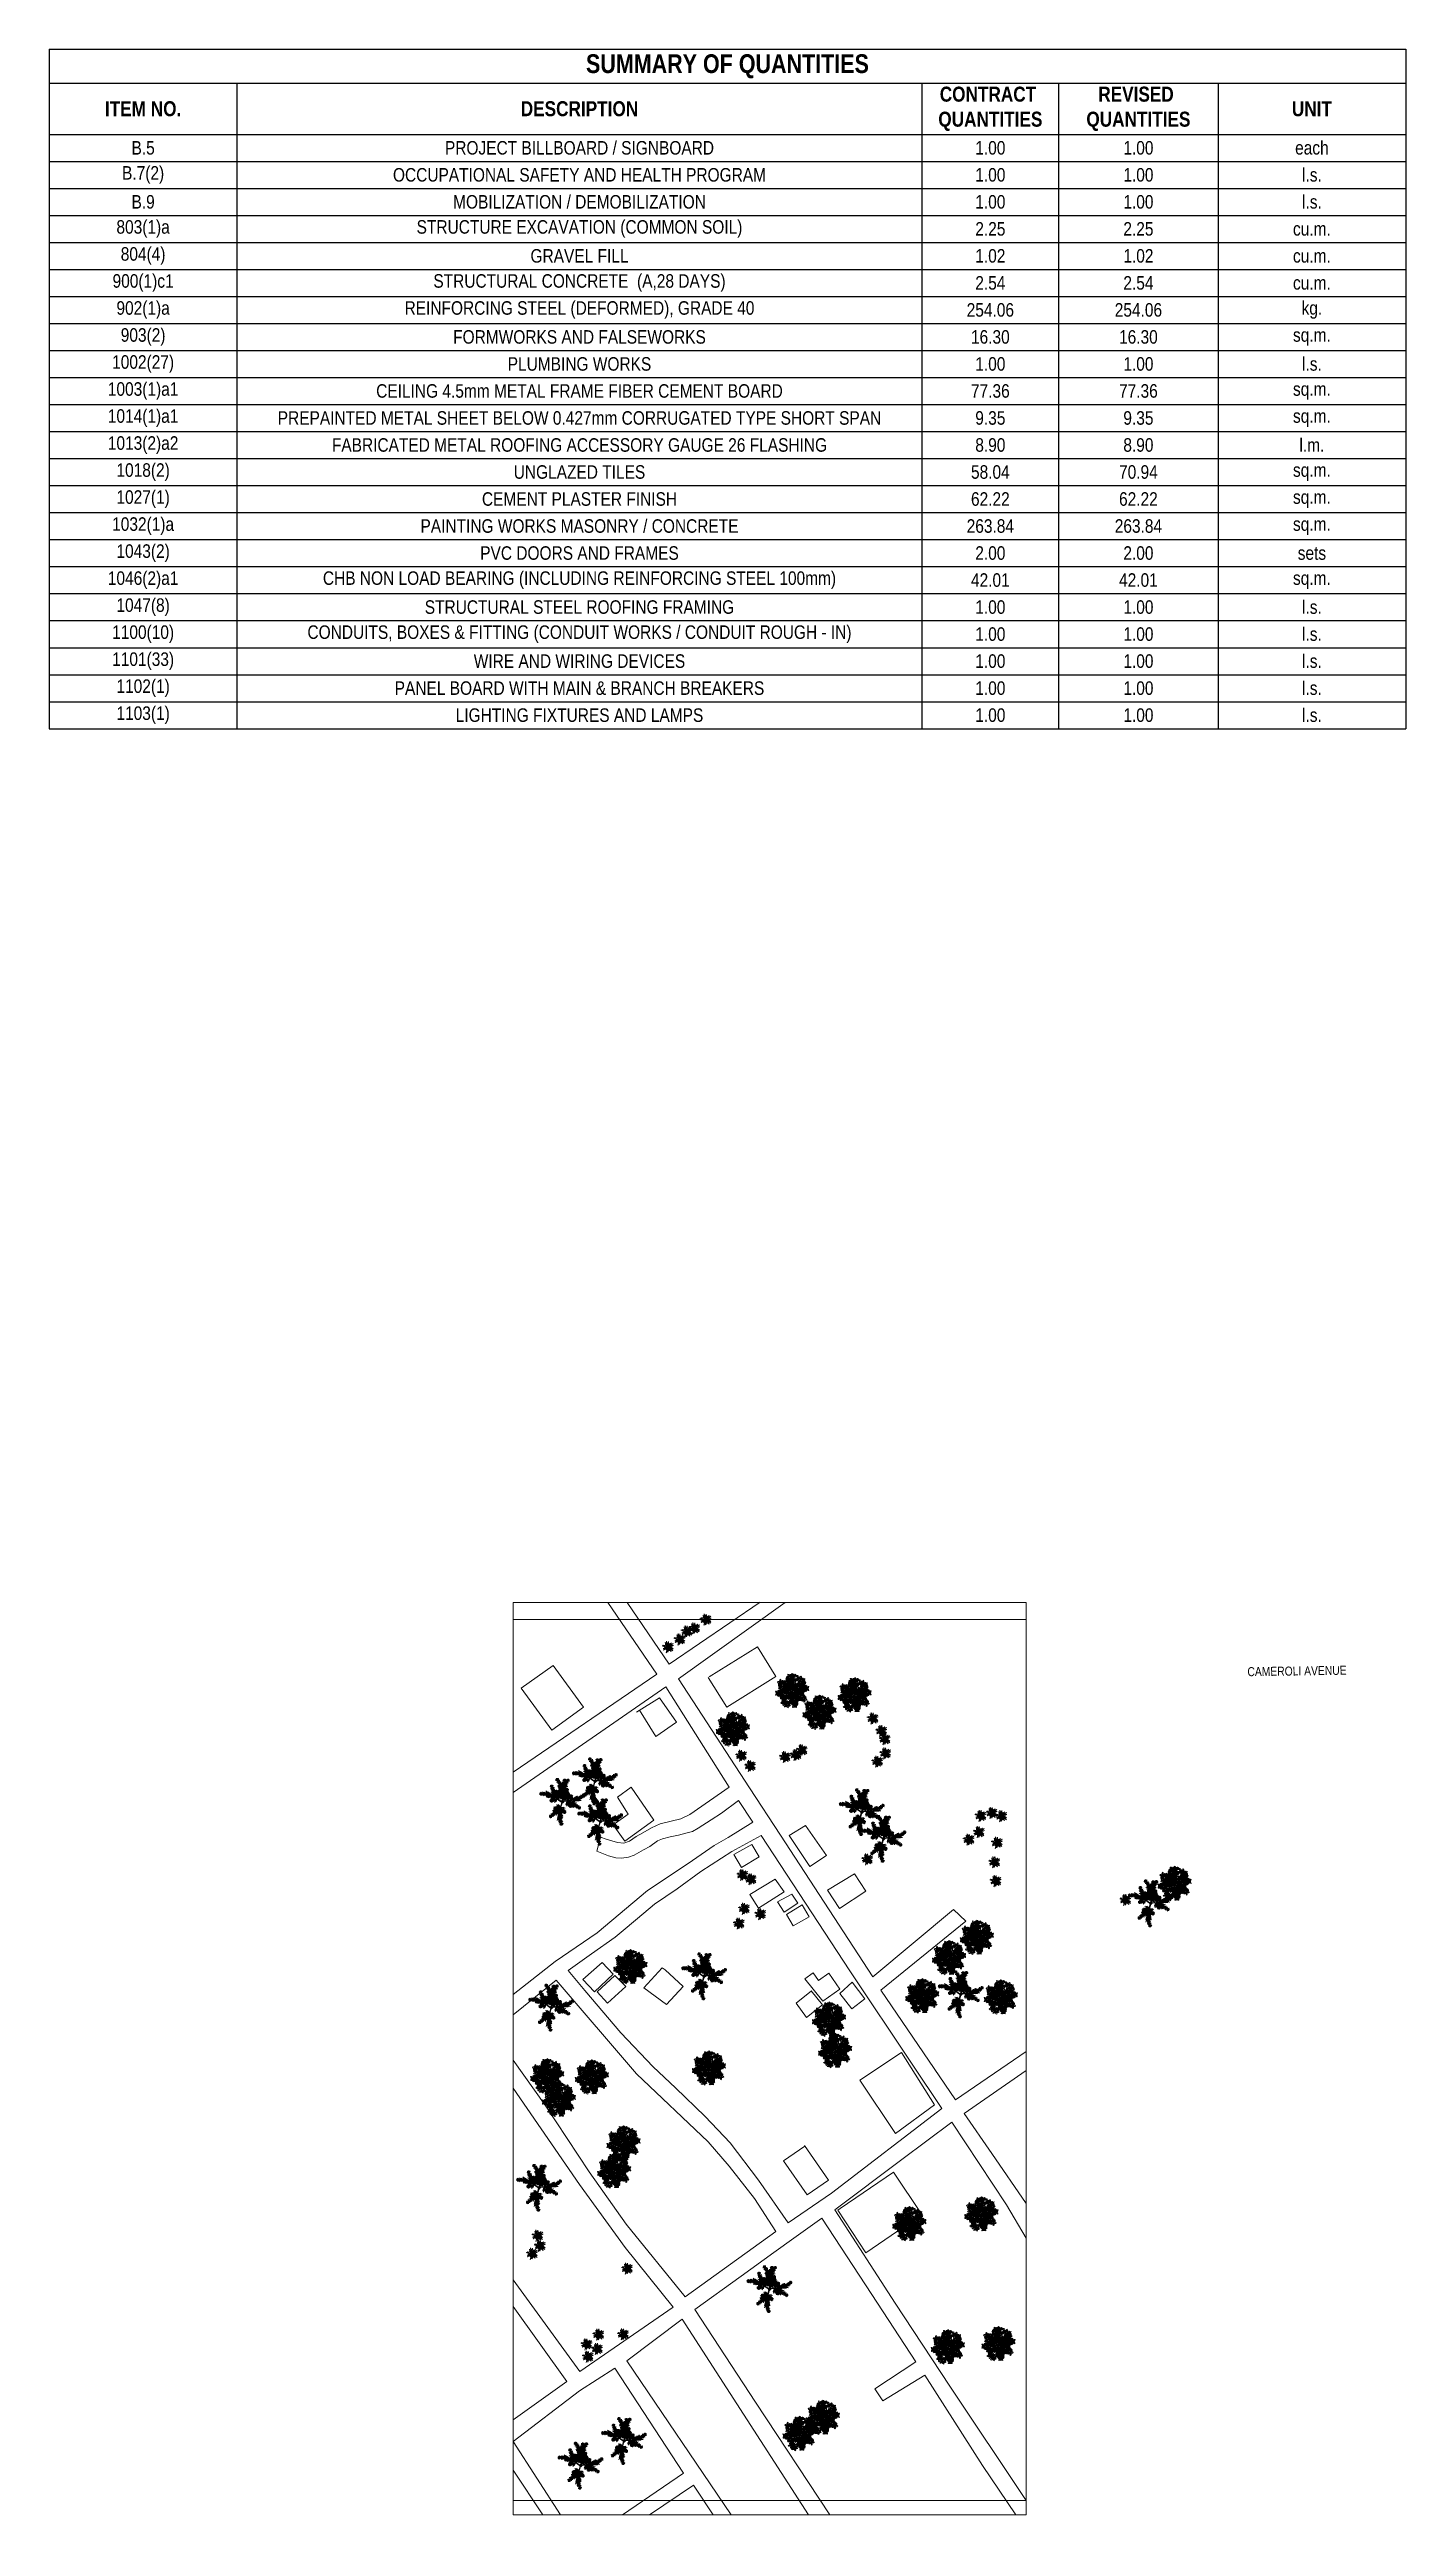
# Model space of a CAD drawing. Header units: metres. Extents: x -460 to 31334, y -1777 to 24987.
# Drawn here: x 238.06 to 256.14, y -585.29 to -552.43 of the extents above; entities that cross this region are included whole.
import ezdxf

# ---------------------------------------------------------------- set-up
doc = ezdxf.new("R2010")
doc.units = ezdxf.units.M
doc.header["$MEASUREMENT"] = 0
doc.layers.add('01 FURNITURE', color=8, linetype='Continuous')
doc.layers.add('Arch_Door', color=1, linetype='Continuous', lineweight=18)
doc.layers.add('TREES PLANTS', color=82, linetype='Continuous', lineweight=5)
doc.styles.add('AN100', font='ARIALN.TTF', dxfattribs={"height": 0.25})
doc.styles.get("Standard").update_dxf_attribs({"font": 'arial.ttf'})
picture_1 = doc.add_image_def('image5.png', size_in_pixel=(1080, 1920))

msp = doc.modelspace()

# ---------------------------------------------------------------- texts
at = {"layer": 'Arch_Door', "color": 1, "linetype": 'Continuous', "lineweight": 18, "insert": (253.82543, -573.9983), "char_height": 0.12, "width": 1.7112995, "attachment_point": 1, "rotation": 0.854779, "style": 'AN100'}
msp.add_mtext('\\pi0.20195;CAMEROLI AVENUE ', dxfattribs=at)

# ---------------------------------------------------------------- blocks, each defined once
blk = doc.blocks.new('*T281')
at = {"color": 0, "linetype": 'ByBlock', "lineweight": -2, "transparency": 16777216}
for p, q in [((0, 0), (18.075, 0)), ((0, 0), (0, -9.054)), ((18.075, 0), (18.075, -9.054)), ((0, -0.453), (18.075, -0.453)), ((2.5, -0.453), (2.5, -9.054)), ((11.629, -0.453), (11.629, -9.054)), ((13.45, -0.453), (13.45, -9.054)), ((15.575, -0.453), (15.575, -9.054)), ((0, -1.134), (18.075, -1.134)), ((0, -1.494), (18.075, -1.494)), ((0, -1.854), (18.075, -1.854)), ((0, -2.214), (18.075, -2.214)), ((0, -2.574), (18.075, -2.574)), ((0, -2.934), (18.075, -2.934)), ((0, -3.294), (18.075, -3.294)), ((0, -3.654), (18.075, -3.654)), ((0, -4.014), (18.075, -4.014)), ((0, -4.374), (18.075, -4.374)), ((0, -4.734), (18.075, -4.734)), ((0, -5.094), (18.075, -5.094)), ((0, -5.454), (18.075, -5.454)), ((0, -5.814), (18.075, -5.814)), ((0, -6.174), (18.075, -6.174)), ((0, -6.534), (18.075, -6.534)), ((0, -6.894), (18.075, -6.894)), ((0, -7.254), (18.075, -7.254)), ((0, -7.614), (18.075, -7.614)), ((0, -7.974), (18.075, -7.974)), ((0, -8.334), (18.075, -8.334)), ((0, -8.694), (18.075, -8.694)), ((0, -9.054), (18.075, -9.054))]:
    blk.add_line(p, q, dxfattribs=at)
at = {"color": 0, "lineweight": 25, "transparency": 16777216, "attachment_point": 5}
for s, insert, char_height, width in [('{\\fArial Narrow|b1|i0|c0|p34;SUMMARY OF QUANTITIES }', (9.037, -0.227), 0.25, 17.95476), ('{\\fArial Narrow|b1|i0|c0|p34;CONTRACT  QUANTITIES }', (12.54, -0.793), 0.2, 1.70098), ('{\\fArial Narrow|b1|i0|c0|p34;REVISED  QUANTITIES }', (14.513, -0.793), 0.2, 2.00446), ('{\\fArial Narrow|b1|i0|c0|p34;ITEM NO.}', (1.25, -0.793), 0.2, 2.38), ('{\\fArial Narrow|b1|i0|c0|p34;DESCRIPTION }', (7.065, -0.793), 0.2, 9.00932), ('{\\fArial Narrow|b1|i0|c0|p34;UNIT}', (16.825, -0.793), 0.2, 2.38), ('{\\fArial Narrow|b0|i0|c0|p34;B.5}', (1.25, -1.314), 0.18, 2.38), ('{\\fArial Narrow|b0|i0|c0|p34;PROJECT BILLBOARD / SIGNBOARD }', (7.065, -1.314), 0.18, 9.00932), ('{\\fArial Narrow|b0|i0|c0|p34;1.00', (12.54, -1.314), 0.18, 1.70098), ('{\\fArial Narrow|b0|i0|c0|p34;1.00', (14.513, -1.314), 0.18, 2.00446), ('{\\fArial Narrow|b0|i0|c0|p34;each }', (16.825, -1.314), 0.18, 2.38), ('{\\fArial Narrow|b0|i0|c0|p34;B.7(2)}', (1.25, -1.674), 0.18, 2.38), ('{\\fArial Narrow|b0|i0|c0|p34;OCCUPATIONAL SAFETY AND HEALTH PROGRAM }', (7.065, -1.674), 0.18, 9.00932), ('{\\fArial Narrow|b0|i0|c0|p34;1.00', (12.54, -1.674), 0.18, 1.70098), ('{\\fArial Narrow|b0|i0|c0|p34;1.00', (14.513, -1.674), 0.18, 2.00446), ('{\\fArial Narrow|b0|i0|c0|p34;l.s. }', (16.825, -1.674), 0.18, 2.38), ('{\\fArial Narrow|b0|i0|c0|p34;B.9}', (1.25, -2.034), 0.18, 2.38), ('{\\fArial Narrow|b0|i0|c0|p34;MOBILIZATION / DEMOBILIZATION }', (7.065, -2.034), 0.18, 9.00932), ('{\\fArial Narrow|b0|i0|c0|p34;1.00', (12.54, -2.034), 0.18, 1.70098), ('{\\fArial Narrow|b0|i0|c0|p34;1.00', (14.513, -2.034), 0.18, 2.00446), ('{\\fArial Narrow|b0|i0|c0|p34;l.s. }', (16.825, -2.034), 0.18, 2.38), ('{\\fArial Narrow|b0|i0|c0|p34;803(1)a}', (1.25, -2.394), 0.18, 2.38), ('{\\fArial Narrow|b0|i0|c0|p34;STRUCTURE EXCAVATION (COMMON SOIL)}', (7.065, -2.394), 0.18, 9.00932), ('{\\fArial Narrow|b0|i0|c0|p34;2.25', (12.54, -2.394), 0.18, 1.70098), ('{\\fArial Narrow|b0|i0|c0|p34;2.25', (14.513, -2.394), 0.18, 2.00446), ('{\\fArial Narrow|b0|i0|c0|p34;804(4)}', (1.25, -2.754), 0.18, 2.38), ('{\\fArial Narrow|b0|i0|c0|p34;cu.m. }', (16.825, -2.394), 0.18, 2.38), ('{\\fArial Narrow|b0|i0|c0|p34;GRAVEL FILL }', (7.065, -2.754), 0.18, 9.00932), ('{\\fArial Narrow|b0|i0|c0|p34;1.02', (12.54, -2.754), 0.18, 1.70098), ('{\\fArial Narrow|b0|i0|c0|p34;1.02', (14.513, -2.754), 0.18, 2.00446), ('{\\fArial Narrow|b0|i0|c0|p34;cu.m. }', (16.825, -2.754), 0.18, 2.38), ('{\\fArial Narrow|b0|i0|c0|p34;900(1)c1}', (1.25, -3.114), 0.18, 2.38), ('{\\fArial Narrow|b0|i0|c0|p34;STRUCTURAL CONCRETE  (A,28 DAYS)}', (7.065, -3.114), 0.18, 9.00932), ('{\\fArial Narrow|b0|i0|c0|p34;2.54', (12.54, -3.114), 0.18, 1.70098), ('{\\fArial Narrow|b0|i0|c0|p34;2.54', (14.513, -3.114), 0.18, 2.00446), ('{\\fArial Narrow|b0|i0|c0|p34;cu.m. }', (16.825, -3.114), 0.18, 2.38), ('{\\fArial Narrow|b0|i0|c0|p34;902(1)a}', (1.25, -3.474), 0.18, 2.38), ('{\\fArial Narrow|b0|i0|c0|p34;REINFORCING STEEL (DEFORMED), GRADE 40 }', (7.065, -3.474), 0.18, 9.00932), ('{\\fArial Narrow|b0|i0|c0|p34;254.06', (12.54, -3.474), 0.18, 1.70098), ('{\\fArial Narrow|b0|i0|c0|p34;254.06', (14.513, -3.474), 0.18, 2.00446), ('{\\fArial Narrow|b0|i0|c0|p34;kg. }', (16.825, -3.474), 0.18, 2.38), ('{\\fArial Narrow|b0|i0|c0|p34;903(2)}', (1.25, -3.834), 0.18, 2.38), ('{\\fArial Narrow|b0|i0|c0|p34;FORMWORKS AND FALSEWORKS}', (7.065, -3.834), 0.18, 9.00932), ('{\\fArial Narrow|b0|i0|c0|p34;16.30', (12.54, -3.834), 0.18, 1.70098), ('{\\fArial Narrow|b0|i0|c0|p34;16.30', (14.513, -3.834), 0.18, 2.00446), ('{\\fArial Narrow|b0|i0|c0|p34;sq.m. }', (16.825, -3.834), 0.18, 2.38), ('{\\fArial Narrow|b0|i0|c0|p34;1002(27)}', (1.25, -4.194), 0.18, 2.38), ('{\\fArial Narrow|b0|i0|c0|p34;PLUMBING WORKS }', (7.065, -4.194), 0.18, 9.00932), ('{\\fArial Narrow|b0|i0|c0|p34;1.00', (12.54, -4.194), 0.18, 1.70098), ('{\\fArial Narrow|b0|i0|c0|p34;1.00', (14.513, -4.194), 0.18, 2.00446), ('{\\fArial Narrow|b0|i0|c0|p34;l.s. }', (16.825, -4.194), 0.18, 2.38), ('{\\fArial Narrow|b0|i0|c0|p34;1003(1)a1}', (1.25, -4.554), 0.18, 2.38), ('{\\fArial Narrow|b0|i0|c0|p34;CEILING 4.5mm METAL FRAME FIBER CEMENT BOARD }', (7.065, -4.554), 0.18, 9.00932), ('{\\fArial Narrow|b0|i0|c0|p34;77.36', (12.54, -4.554), 0.18, 1.70098), ('{\\fArial Narrow|b0|i0|c0|p34;77.36', (14.513, -4.554), 0.18, 2.00446), ('{\\fArial Narrow|b0|i0|c0|p34;sq.m. }', (16.825, -4.554), 0.18, 2.38), ('{\\fArial Narrow|b0|i0|c0|p34;1014(1)a1}', (1.25, -4.914), 0.18, 2.38), ('{\\fArial Narrow|b0|i0|c0|p34;PREPAINTED METAL SHEET BELOW 0.427mm CORRUGATED TYPE SHORT SPAN }', (7.065, -4.914), 0.18, 9.00932), ('{\\fArial Narrow|b0|i0|c0|p34;9.35', (12.54, -4.914), 0.18, 1.70098), ('{\\fArial Narrow|b0|i0|c0|p34;9.35', (14.513, -4.914), 0.18, 2.00446), ('{\\fArial Narrow|b0|i0|c0|p34;sq.m. }', (16.825, -4.914), 0.18, 2.38), ('{\\fArial Narrow|b0|i0|c0|p34;1013(2)a2}', (1.25, -5.274), 0.18, 2.38), ('{\\fArial Narrow|b0|i0|c0|p34;FABRICATED METAL ROOFING ACCESSORY GAUGE 26 FLASHING }', (7.065, -5.274), 0.18, 9.00932), ('{\\fArial Narrow|b0|i0|c0|p34;8.90', (12.54, -5.274), 0.18, 1.70098), ('{\\fArial Narrow|b0|i0|c0|p34;8.90', (14.513, -5.274), 0.18, 2.00446), ('{\\fArial Narrow|b0|i0|c0|p34;l.m. }', (16.825, -5.274), 0.18, 2.38), ('{\\fArial Narrow|b0|i0|c0|p34;1018(2)}', (1.25, -5.634), 0.18, 2.38), ('{\\fArial Narrow|b0|i0|c0|p34;UNGLAZED TILES }', (7.065, -5.634), 0.18, 9.00932), ('{\\fArial Narrow|b0|i0|c0|p34;58.04', (12.54, -5.634), 0.18, 1.70098), ('{\\fArial Narrow|b0|i0|c0|p34;70.94', (14.513, -5.634), 0.18, 2.00446), ('{\\fArial Narrow|b0|i0|c0|p34;sq.m. }', (16.825, -5.634), 0.18, 2.38), ('{\\fArial Narrow|b0|i0|c0|p34;1027(1)}', (1.25, -5.994), 0.18, 2.38), ('{\\fArial Narrow|b0|i0|c0|p34;CEMENT PLASTER FINISH }', (7.065, -5.994), 0.18, 9.00932), ('{\\fArial Narrow|b0|i0|c0|p34;62.22', (12.54, -5.994), 0.18, 1.70098), ('{\\fArial Narrow|b0|i0|c0|p34;62.22', (14.513, -5.994), 0.18, 2.00446), ('{\\fArial Narrow|b0|i0|c0|p34;1032(1)a}', (1.25, -6.354), 0.18, 2.38), ('{\\fArial Narrow|b0|i0|c0|p34;sq.m. }', (16.825, -5.994), 0.18, 2.38), ('{\\fArial Narrow|b0|i0|c0|p34;PAINTING WORKS MASONRY / CONCRETE }', (7.065, -6.354), 0.18, 9.00932), ('{\\fArial Narrow|b0|i0|c0|p34;263.84', (12.54, -6.354), 0.18, 1.70098), ('{\\fArial Narrow|b0|i0|c0|p34;263.84', (14.513, -6.354), 0.18, 2.00446), ('{\\fArial Narrow|b0|i0|c0|p34;sq.m. }', (16.825, -6.354), 0.18, 2.38), ('{\\fArial Narrow|b0|i0|c0|p34;1043(2)}', (1.25, -6.714), 0.18, 2.38), ('{\\fArial Narrow|b0|i0|c0|p34;PVC DOORS AND FRAMES }', (7.065, -6.714), 0.18, 9.00932), ('{\\fArial Narrow|b0|i0|c0|p34;2.00', (12.54, -6.714), 0.18, 1.70098), ('{\\fArial Narrow|b0|i0|c0|p34;2.00', (14.513, -6.714), 0.18, 2.00446), ('{\\fArial Narrow|b0|i0|c0|p34;sets}', (16.825, -6.714), 0.18, 2.38), ('{\\fArial Narrow|b0|i0|c0|p34;1046(2)a1}', (1.25, -7.074), 0.18, 2.38), ('{\\fArial Narrow|b0|i0|c0|p34;CHB NON LOAD BEARING (INCLUDING REINFORCING STEEL 100mm) }', (7.065, -7.074), 0.18, 9.00932), ('{\\fArial Narrow|b0|i0|c0|p34;42.01', (12.54, -7.074), 0.18, 1.70098), ('{\\fArial Narrow|b0|i0|c0|p34;42.01', (14.513, -7.074), 0.18, 2.00446), ('{\\fArial Narrow|b0|i0|c0|p34;sq.m. }', (16.825, -7.074), 0.18, 2.38), ('{\\fArial Narrow|b0|i0|c0|p34;1047(8)}', (1.25, -7.434), 0.18, 2.38), ('{\\fArial Narrow|b0|i0|c0|p34;STRUCTURAL STEEL ROOFING FRAMING }', (7.065, -7.434), 0.18, 9.00932), ('{\\fArial Narrow|b0|i0|c0|p34;1.00', (12.54, -7.434), 0.18, 1.70098), ('{\\fArial Narrow|b0|i0|c0|p34;1.00', (14.513, -7.434), 0.18, 2.00446), ('{\\fArial Narrow|b0|i0|c0|p34;l.s. }', (16.825, -7.434), 0.18, 2.38), ('{\\fArial Narrow|b0|i0|c0|p34;1100(10)}', (1.25, -7.794), 0.18, 2.38), ('{\\fArial Narrow|b0|i0|c0|p34;CONDUITS, BOXES & FITTING (CONDUIT WORKS / CONDUIT ROUGH - IN)}', (7.065, -7.794), 0.18, 9.00932), ('{\\fArial Narrow|b0|i0|c0|p34;1.00', (12.54, -7.794), 0.18, 1.70098), ('{\\fArial Narrow|b0|i0|c0|p34;1.00', (14.513, -7.794), 0.18, 2.00446), ('{\\fArial Narrow|b0|i0|c0|p34;l.s. }', (16.825, -7.794), 0.18, 2.38), ('{\\fArial Narrow|b0|i0|c0|p34;1101(33)}', (1.25, -8.154), 0.18, 2.38), ('{\\fArial Narrow|b0|i0|c0|p34;WIRE AND WIRING DEVICES }', (7.065, -8.154), 0.18, 9.00932), ('{\\fArial Narrow|b0|i0|c0|p34;1.00', (12.54, -8.154), 0.18, 1.70098), ('{\\fArial Narrow|b0|i0|c0|p34;1.00', (14.513, -8.154), 0.18, 2.00446), ('{\\fArial Narrow|b0|i0|c0|p34;l.s. }', (16.825, -8.154), 0.18, 2.38), ('{\\fArial Narrow|b0|i0|c0|p34;1102(1)}', (1.25, -8.514), 0.18, 2.38), ('{\\fArial Narrow|b0|i0|c0|p34;PANEL BOARD WITH MAIN & BRANCH BREAKERS}', (7.065, -8.514), 0.18, 9.00932), ('{\\fArial Narrow|b0|i0|c0|p34;1.00', (12.54, -8.514), 0.18, 1.70098), ('{\\fArial Narrow|b0|i0|c0|p34;1.00', (14.513, -8.514), 0.18, 2.00446), ('{\\fArial Narrow|b0|i0|c0|p34;l.s. }', (16.825, -8.514), 0.18, 2.38), ('{\\fArial Narrow|b0|i0|c0|p34;1103(1)}', (1.25, -8.874), 0.18, 2.38), ('{\\fArial Narrow|b0|i0|c0|p34;LIGHTING FIXTURES AND LAMPS }', (7.065, -8.874), 0.18, 9.00932), ('{\\fArial Narrow|b0|i0|c0|p34;1.00', (12.54, -8.874), 0.18, 1.70098), ('{\\fArial Narrow|b0|i0|c0|p34;1.00', (14.513, -8.874), 0.18, 2.00446), ('{\\fArial Narrow|b0|i0|c0|p34;l.s. }', (16.825, -8.874), 0.18, 2.38)]:
    blk.add_mtext(s, dxfattribs=dict(at, insert=insert, char_height=char_height, width=width))
blk = doc.blocks.new('TREES_11')
at = {"layer": 'TREES PLANTS', "color": 82, "true_color": 0x34d100}
for p, q in [((-1.89, 0.52), (-2.04, 0.54)), ((-1.89, 0.52), (-2.04, 0.51)), ((-1.89, 0.52), (-2.03, 0.57)), ((-1.88, 0.22), (-2.03, 0.18)), ((-1.88, 0.22), (-2.02, 0.27)), ((-1.88, 0.22), (-2.02, 0.22)), ((-2.01, 0.44), (-1.74, 0.43)), ((-1.88, 0.22), (-2.01, 0.16)), ((-1.89, 0.52), (-2, 0.6)), ((-1.88, 0.22), (-2, 0.29)), ((-1.88, 0.22), (-2, 0.14)), ((-1.89, 0.52), (-1.99, 0.52)), ((-1.74, 0.43), (-1.99, 0.41)), ((-1.88, 0.22), (-1.99, 0.32)), ((-1.71, 0.2), (-1.99, 0.24)), ((-1.89, 0.52), (-1.98, 0.65)), ((-1.74, 0.43), (-1.98, 0.57)), ((-1.98, 0.52), (-1.89, 0.52)), ((-1.71, 0.2), (-1.98, 0.16)), ((-1.71, 0.2), (-1.97, 0.08)), ((-1.89, 0.52), (-1.96, 0.65)), ((-1.74, 0.43), (-1.96, 0.49)), ((-1.88, 0.22), (-1.96, 0.19)), ((-1.88, 0.22), (-1.96, 0.17)), ((-1.88, 0.22), (-1.95, 0.28)), ((-1.95, 0.27), (-1.88, 0.22)), ((-1.89, 0.52), (-1.94, 0.59)), ((-1.89, 0.52), (-1.93, 0.66)), ((-1.74, 0.43), (-1.93, 0.63)), ((-1.89, 0.52), (-1.93, 0.61)), ((-1.92, 0.36), (-1.71, 0.2)), ((-1.71, 0.2), (-1.92, 0.29)), ((-1.71, 0.2), (-1.92, 0.08)), ((-1.74, 0.43), (-1.91, 0.46)), ((-1.71, 0.2), (-1.91, 0.06)), ((-1.71, 0.2), (-1.89, 0.36)), ((-1.71, 0.2), (-1.89, 0.13)), ((-1.74, 0.43), (-1.88, 0.53)), ((-1.74, 0.43), (-1.87, 0.68)), ((-1.58, 0.33), (-1.87, 0.31)), ((-1.71, 0.2), (-1.87, 0.2)), ((-1.58, 0.33), (-1.86, 0.41)), ((-1.74, 0.43), (-1.85, 0.59)), ((-1.71, 0.2), (-1.85, 0.27)), ((-1.74, 0.43), (-1.84, 0.66)), ((-1.58, 0.33), (-1.83, 0.32)), ((-1.74, 0.43), (-1.82, 0.66)), ((-1.58, 0.33), (-1.82, 0.36)), ((-1.4, 0.22), (-1.79, 0.35)), ((-1.52, 0.18), (-1.79, 0.29)), ((-1.58, 0.33), (-1.78, 0.34)), ((-1.4, 0.22), (-1.78, 0.29)), ((-1.77, 0.12), (-1.52, 0.18)), ((-1.4, 0.22), (-1.76, 0.24)), ((-1.74, 0.53), (-1.58, 0.33)), ((-1.52, 0.18), (-1.74, 0.38)), ((-1.52, 0.18), (-1.74, 0.03)), ((-1.52, 0.18), (-1.73, 0.31)), ((-1.52, 0.18), (-1.73, 0.09)), ((-1.58, 0.33), (-1.72, 0.41)), ((-1.32, 0.16), (-1.72, 0.13)), ((-1.52, 0.18), (-1.71, 0.33)), ((-1.32, 0.16), (-1.71, 0.3)), ((-1.52, 0.18), (-1.71, 0.07)), ((-1.4, 0.22), (-1.7, 0.49)), ((-1.58, 0.33), (-1.69, 0.53)), ((-1.4, 0.22), (-1.69, 0.39)), ((-1.52, 0.18), (-1.69, 0.11)), ((-1.58, 0.33), (-1.68, 0.48)), ((-1.52, 0.18), (-1.68, 0.29)), ((-1.4, 0.22), (-1.68, 0.25)), ((-1.18, 0.09), (-1.68, 0.06)), ((-1.58, 0.33), (-1.67, 0.53)), ((-1.52, 0.18), (-1.67, 0.2)), ((-1.58, 0.33), (-1.66, 0.59)), ((-1.32, 0.16), (-1.66, 0.33)), ((-1.18, 0.09), (-1.65, 0.21)), ((-1.32, 0.16), (-1.65, 0.2)), ((-1.4, 0.22), (-1.64, 0.27)), ((-1.32, 0.16), (-1.61, 0.36)), ((-1.6, 0.03), (-1.32, 0.16)), ((-1.18, 0.09), (-1.6, 0.09)), ((-1.4, 0.22), (-1.59, 0.34)), ((-1.18, 0.09), (-1.59, 0.13)), ((-1.55, 0.49), (-1.4, 0.22)), ((-1.4, 0.22), (-1.55, 0.41)), ((-1.32, 0.16), (-1.55, 0.3)), ((-0.76, 0.04), (-1.55, 0.03)), ((-1.54, 0.02), (-1.55, 0.03)), ((-1.55, 0.03), (-1.55, 0.02)), ((-1.55, 0.02), (-1.55, 0.02)), ((-1.55, 0.02), (-1.54, 0.02)), ((-0.04, 0), (-1.55, 0.02)), ((-1.32, 0.16), (-1.54, 0.07)), ((-1.32, 0.16), (-1.54, 0.08)), ((-1.4, 0.22), (-1.53, 0.42)), ((-1.32, 0.16), (-1.53, 0.17)), ((-1.18, 0.09), (-1.53, 0.12)), ((0.01, 0.08), (-1.53, 0.06)), ((-1.53, 0.06), (-1.53, 0.05)), ((-1.53, 0.06), (-1.53, 0.06)), ((-1.53, 0.06), (-1.53, 0.06)), ((-1.53, 0.05), (-1.53, 0.06)), ((-0.83, 0.05), (-1.53, 0.05)), ((-1.32, 0.16), (-1.52, 0.26)), ((-1.07, 0.12), (-1.51, 0.32)), ((-1.47, 0.04), (-1.41, 0.05)), ((-1.44, 0.4), (-1.18, 0.09)), ((-1.29, 0.25), (-1.44, 0.24)), ((-1.29, 0.25), (-1.44, 0.24)), ((-1.07, 0.12), (-1.43, 0.45)), ((-1.29, 0.25), (-1.43, 0.21)), ((-1.29, 0.25), (-1.43, 0.21)), ((-1.07, 0.12), (-1.43, -0.12)), ((-1.29, 0.25), (-1.42, 0.33)), ((-1.29, 0.25), (-1.42, 0.33)), ((-1.29, 0.25), (-1.42, 0.28)), ((-1.29, 0.25), (-1.42, 0.28)), ((-1.18, 0.09), (-1.42, 0.23)), ((-1.16, 0.21), (-1.42, 0.14)), ((-1.16, 0.21), (-1.42, 0.14)), ((-1.07, 0.12), (-1.41, 0.34)), ((-1.16, 0.21), (-1.41, 0.32)), ((-1.16, 0.21), (-1.41, 0.32)), ((-1.29, 0.25), (-1.41, 0.18)), ((-1.29, 0.25), (-1.41, 0.18)), ((-1.16, 0.21), (-1.41, 0.23)), ((-1.16, 0.21), (-1.41, 0.23)), ((-1.07, 0.12), (-1.4, -0.01)), ((-1.07, 0.12), (-1.39, 0.38)), ((-1.07, 0.12), (-1.39, -0.05)), ((-1.29, 0.25), (-1.38, 0.34)), ((-1.29, 0.25), (-1.38, 0.34)), ((-1.18, 0.09), (-1.36, 0.4)), ((-1.29, 0.25), (-1.36, 0.2)), ((-1.29, 0.25), (-1.36, 0.2)), ((-1.16, 0.21), (-1.36, 0.12)), ((-1.16, 0.21), (-1.36, 0.12)), ((-1.18, -0.06), (-1.36, 0.01)), ((-1.29, 0.25), (-1.35, 0.36)), ((-1.29, 0.25), (-1.35, 0.36)), ((-1.18, 0.09), (-1.35, 0.35)), ((-1.07, 0.12), (-1.35, 0.3)), ((-1.07, 0.12), (-1.35, 0.01)), ((-1.35, 0.07), (-1.07, 0.12)), ((-1.35, 0.07), (-1.18, -0.06)), ((-1.18, 0.09), (-1.34, 0.43)), ((-1.29, 0.25), (-1.34, 0.21)), ((-1.29, 0.25), (-1.34, 0.21)), ((-1.16, 0.21), (-1.34, 0.08)), ((-1.16, 0.21), (-1.34, 0.08)), ((-1.18, 0.09), (-1.33, 0.51)), ((-1.16, 0.21), (-1.33, 0.35)), ((-1.16, 0.21), (-1.33, 0.35)), ((-1.29, 0.25), (-1.33, 0.31)), ((-1.29, 0.25), (-1.33, 0.31)), ((-1.07, 0.12), (-1.33, 0.16)), ((-1.31, 0.41), (-1.16, 0.21)), ((-1.31, 0.41), (-1.16, 0.21)), ((-1.31, 0.29), (-1.29, 0.25)), ((-1.31, 0.29), (-1.29, 0.25)), ((-1.06, -0.03), (-1.31, 0.06)), ((-0.92, 0.01), (-1.31, -0.04)), ((-1.16, 0.21), (-1.29, 0.14)), ((-1.16, 0.21), (-1.29, 0.14)), ((-0.92, 0.01), (-1.28, 0.13)), ((-1.26, 0.17), (-1.02, 0.17)), ((-1.26, 0.17), (-1.02, 0.17)), ((-1.18, -0.06), (-1.26, 0.03)), ((-1.02, 0.17), (-1.25, 0.34)), ((-1.02, 0.17), (-1.25, 0.34)), ((-1.16, 0.21), (-1.25, 0.19)), ((-1.16, 0.21), (-1.25, 0.19)), ((-0.86, 0.13), (-1.25, 0.2)), ((-0.86, 0.13), (-1.25, 0.2)), ((-0.77, 0), (-1.25, 0)), ((-1.16, 0.21), (-1.24, 0.37)), ((-1.16, 0.21), (-1.24, 0.37)), ((-0.92, 0.01), (-1.24, 0.04)), ((-1.16, 0.21), (-1.23, 0.27)), ((-1.16, 0.21), (-1.23, 0.27)), ((-1.02, 0.17), (-1.23, 0.04)), ((-1.02, 0.17), (-1.23, 0.04)), ((-1.02, 0.17), (-1.22, 0.12)), ((-1.02, 0.17), (-1.22, 0.12)), ((-1.06, -0.03), (-1.22, 0.07)), ((-1.06, -0.03), (-1.2, 0.11)), ((-0.86, 0.13), (-1.19, 0.37)), ((-0.86, 0.13), (-1.19, 0.37)), ((-0.92, 0.01), (-1.19, 0.13)), ((-0.97, 0.35), (-1.18, 0.49)), ((-1.18, 0.35), (-0.97, 0.35)), ((-1.02, 0.17), (-1.18, 0.07)), ((-1.02, 0.17), (-1.18, 0.07)), ((-1.04, 0.44), (-1.17, 0.49)), ((-0.95, 0.07), (-1.17, 0.15)), ((-1.02, 0.17), (-1.16, 0.33)), ((-1.02, 0.17), (-1.16, 0.33)), ((-0.81, 0.13), (-1.16, 0.27)), ((-0.86, 0.13), (-1.16, 0.26)), ((-0.86, 0.13), (-1.16, 0.26)), ((-0.81, 0.06), (-1.16, 0.2)), ((-1.04, 0.44), (-1.15, 0.46)), ((-0.97, 0.35), (-1.15, 0.41)), ((-1.06, 0.34), (-1.15, 0.35)), ((-1.06, 0.34), (-1.15, 0.35)), ((-1.06, 0.34), (-1.15, 0.33)), ((-1.06, 0.34), (-1.15, 0.33)), ((-1.06, -0.03), (-1.15, 0.05)), ((-1.04, 0.44), (-1.14, 0.52)), ((-1.04, 0.44), (-1.14, 0.42)), ((-1.02, 0.17), (-1.14, 0.39)), ((-1.02, 0.17), (-1.14, 0.39)), ((-1.06, 0.34), (-1.14, 0.37)), ((-1.06, 0.34), (-1.14, 0.37)), ((-0.89, 0.25), (-1.14, 0.33)), ((-1.13, 0.29), (-0.97, 0.28)), ((-1.13, 0.29), (-0.97, 0.28)), ((-1.13, -0.18), (-0.92, 0.01)), ((-1.04, 0.44), (-1.12, 0.56)), ((-1.06, 0.34), (-1.12, 0.38)), ((-1.06, 0.34), (-1.12, 0.38)), ((-1.06, 0.34), (-1.12, 0.33)), ((-1.06, 0.34), (-1.12, 0.33)), ((-0.97, 0.28), (-1.12, 0.27)), ((-0.97, 0.28), (-1.12, 0.27)), ((-1.02, 0.17), (-1.12, 0.09)), ((-1.02, 0.17), (-1.12, 0.09)), ((-1.12, 0.04), (-0.86, 0.13)), ((-1.12, 0.04), (-0.86, 0.13)), ((-0.97, 0.35), (-1.11, 0.54)), ((-1.06, 0.34), (-1.11, 0.41)), ((-1.06, 0.34), (-1.11, 0.41)), ((-0.97, 0.28), (-1.11, 0.37)), ((-0.97, 0.28), (-1.11, 0.37)), ((-0.86, 0.13), (-1.11, 0.36)), ((-0.86, 0.13), (-1.11, 0.36)), ((-1.11, 0.33), (-1.06, 0.34)), ((-1.11, 0.33), (-1.06, 0.34)), ((-1.02, 0.17), (-1.11, 0.33)), ((-1.02, 0.17), (-1.11, 0.33)), ((-0.92, 0.07), (-1.11, 0.13)), ((-1.11, -0.08), (-0.78, 0.04)), ((-1.06, 0.34), (-1.1, 0.41)), ((-1.06, 0.34), (-1.1, 0.41)), ((-0.97, 0.28), (-1.1, 0.32)), ((-0.97, 0.28), (-1.1, 0.32)), ((-1.02, 0.17), (-1.1, 0.18)), ((-1.02, 0.17), (-1.1, 0.18)), ((-0.92, 0.01), (-1.1, 0.13)), ((-1.06, 0.34), (-1.09, 0.42)), ((-1.06, 0.34), (-1.09, 0.42)), ((-1.06, 0.34), (-1.09, 0.38)), ((-1.06, 0.34), (-1.09, 0.38)), ((-0.89, 0.25), (-1.09, 0.22)), ((-0.81, 0.13), (-1.09, 0.21)), ((-1.04, 0.44), (-1.08, 0.57)), ((-1.04, 0.44), (-1.08, 0.43)), ((-0.81, 0.13), (-1.08, 0.41)), ((-0.97, 0.28), (-1.08, 0.4)), ((-0.97, 0.28), (-1.08, 0.4)), ((-1.06, 0.34), (-1.08, 0.39)), ((-1.06, 0.34), (-1.08, 0.39)), ((-0.97, 0.35), (-1.08, 0.33)), ((-0.89, 0.25), (-1.08, 0.27)), ((-1.02, 0.17), (-1.08, 0.26)), ((-1.02, 0.17), (-1.08, 0.26)), ((-1.08, -0.23), (-0.77, 0)), ((-0.81, 0.13), (-1.07, 0.31)), ((-0.97, 0.28), (-1.07, 0.3)), ((-0.97, 0.28), (-1.07, 0.3)), ((-0.99, 0.07), (-1.07, 0.1)), ((-1.05, 0.44), (-1.04, 0.44)), ((-0.97, 0.28), (-1.05, 0.43)), ((-0.97, 0.28), (-1.05, 0.43)), ((-0.97, 0.28), (-1.05, 0.34)), ((-0.97, 0.28), (-1.05, 0.34)), ((-0.88, 0.22), (-1.05, 0.21)), ((-0.88, 0.22), (-1.05, 0.21)), ((-1.05, 0.08), (-0.66, 0.07)), ((-1.05, 0.08), (-0.66, 0.07)), ((-0.97, 0.35), (-1.04, 0.6)), ((-1.04, 0.44), (-1.04, 0.57)), ((-1.04, 0.44), (-1.02, 0.52)), ((-1.04, 0.44), (-1, 0.51)), ((-0.97, 0.28), (-1.04, 0.38)), ((-0.97, 0.28), (-1.04, 0.38)), ((-0.88, 0.22), (-1.04, 0.27)), ((-0.88, 0.22), (-1.04, 0.27)), ((-0.9, 0.03), (-1.04, 0.05)), ((-0.92, 0.01), (-1.04, -0.17)), ((-0.7, 0), (-1.04, -0.03)), ((-0.97, 0.28), (-1.03, 0.42)), ((-0.97, 0.28), (-1.03, 0.42)), ((-0.66, 0.07), (-1.03, 0.37)), ((-0.66, 0.07), (-1.03, 0.37)), ((-0.86, 0.13), (-1.03, 0.36)), ((-0.86, 0.13), (-1.03, 0.36)), ((-0.78, 0.06), (-1.03, 0.21)), ((-0.86, 0.13), (-1.03, 0.05)), ((-0.86, 0.13), (-1.03, 0.05)), ((-1.02, 0.45), (-0.89, 0.25)), ((-0.97, 0.28), (-1.02, 0.42)), ((-0.97, 0.28), (-1.02, 0.42)), ((-0.88, 0.22), (-1.02, 0.24)), ((-0.88, 0.22), (-1.02, 0.24)), ((-0.88, 0.22), (-1.02, 0.22)), ((-0.88, 0.22), (-1.02, 0.22)), ((-0.81, 0.13), (-1.02, 0.15)), ((-0.92, 0.01), (-1.02, 0.04)), ((-0.77, 0.04), (-1.02, -0.15)), ((-0.89, 0.25), (-1.01, 0.24)), ((-0.72, 0.04), (-1.01, -0.14)), ((-0.72, 0.04), (-1.01, -0.14)), ((-0.7, 0), (-1.01, 0.04)), ((-0.97, 0.35), (-1, 0.38)), ((-0.76, 0.05), (-1, 0.28)), ((-0.77, 0.16), (-1, 0.23)), ((-0.88, 0.22), (-1, 0.23)), ((-0.77, 0.16), (-1, 0.23)), ((-0.88, 0.22), (-1, 0.23)), ((-0.76, 0.04), (-1, -0.3)), ((-0.77, 0.16), (-0.99, 0.2)), ((-0.77, 0.16), (-0.99, 0.2)), ((-0.77, 0.16), (-0.99, 0.17)), ((-0.77, 0.16), (-0.99, 0.17)), ((-0.86, 0.13), (-0.99, 0.02)), ((-0.86, 0.13), (-0.99, 0.02)), ((-0.97, 0.35), (-0.98, 0.57)), ((-0.79, 0.04), (-0.98, -0.01)), ((-0.79, 0.04), (-0.98, -0.01)), ((-0.69, 0.01), (-0.98, 0.03)), ((-0.69, 0.01), (-0.98, 0.03)), ((-0.97, 0.35), (-0.92, 0.58)), ((-0.97, 0.35), (-0.93, 0.51)), ((-0.97, 0.35), (-0.94, 0.44)), ((-0.97, 0.34), (-0.88, 0.22)), ((-0.97, 0.34), (-0.88, 0.22)), ((-0.86, 0.13), (-0.97, 0.26)), ((-0.86, 0.13), (-0.97, 0.26)), ((-0.77, 0), (-0.97, 0.04)), ((-0.69, 0.01), (-0.97, -0.07)), ((-0.69, 0.01), (-0.97, -0.07)), ((-0.92, 0.01), (-0.97, -0.21)), ((-0.77, 0), (-0.97, -0.26)), ((-0.88, 0.22), (-0.96, 0.27)), ((-0.88, 0.22), (-0.96, 0.27)), ((-0.86, 0.13), (-0.96, 0.1)), ((-0.86, 0.13), (-0.96, 0.1)), ((-0.92, 0.01), (-0.96, -0.13)), ((-0.77, 0.16), (-0.95, 0.32)), ((-0.77, 0.16), (-0.95, 0.32)), ((-0.89, 0.25), (-0.94, 0.44)), ((-0.88, 0.22), (-0.94, 0.34)), ((-0.88, 0.22), (-0.94, 0.34)), ((-0.88, 0.22), (-0.94, 0.31)), ((-0.88, 0.22), (-0.94, 0.31)), ((-0.77, 0.16), (-0.94, 0.26)), ((-0.77, 0.16), (-0.94, 0.26)), ((-0.77, 0.16), (-0.94, 0.18)), ((-0.77, 0.16), (-0.94, 0.18)), ((-0.92, 0.01), (-0.94, -0.04)), ((-0.88, 0.22), (-0.93, 0.37)), ((-0.88, 0.22), (-0.93, 0.37)), ((-0.88, 0.22), (-0.93, 0.34)), ((-0.88, 0.22), (-0.93, 0.34)), ((-0.89, 0.25), (-0.93, 0.26)), ((-0.86, 0.13), (-0.93, 0.19)), ((-0.86, 0.13), (-0.93, 0.19)), ((-0.64, 0.08), (-0.93, 0.06)), ((-0.64, 0.08), (-0.93, 0.06)), ((-0.72, 0.04), (-0.93, -0.1)), ((-0.72, 0.04), (-0.93, -0.1)), ((-0.69, 0.01), (-0.93, -0.01)), ((-0.69, 0.01), (-0.93, 0.01)), ((-0.69, 0.01), (-0.93, -0.01)), ((-0.69, 0.01), (-0.93, 0.01)), ((-0.76, 0.05), (-0.92, 0.17)), ((-0.64, 0.08), (-0.92, 0.15)), ((-0.64, 0.08), (-0.92, 0.15)), ((-0.76, 0.04), (-0.92, -0.26)), ((-0.66, 0.07), (-0.91, 0.35)), ((-0.66, 0.07), (-0.91, 0.35)), ((-0.77, 0.16), (-0.91, 0.19)), ((-0.77, 0.16), (-0.91, 0.19)), ((-0.77, 0), (-0.91, 0.05)), ((-0.7, 0), (-0.91, 0.01)), ((-0.77, 0), (-0.91, -0.38)), ((-0.9, 0.32), (-0.75, 0.07)), ((-0.81, 0.13), (-0.9, 0.17)), ((-0.77, 0), (-0.9, -0.09)), ((-0.49, 0), (-0.9, -0.12)), ((-0.68, 0.4), (-0.89, 0.54)), ((-0.89, 0.25), (-0.87, 0.5)), ((-0.89, 0.25), (-0.85, 0.45)), ((-0.89, 0.25), (-0.82, 0.4)), ((-0.89, 0.4), (-0.68, 0.4)), ((-0.89, 0.25), (-0.88, 0.32)), ((-0.64, 0.05), (-0.89, 0.21)), ((-0.64, 0.08), (-0.89, 0.08)), ((-0.64, 0.08), (-0.89, 0.08)), ((-0.77, 0), (-0.89, 0.05)), ((-0.75, 0.49), (-0.88, 0.54)), ((-0.66, 0.07), (-0.88, 0.44)), ((-0.66, 0.07), (-0.88, 0.44)), ((-0.52, 0.18), (-0.88, 0.31)), ((-0.77, 0.16), (-0.88, 0.23)), ((-0.77, 0.16), (-0.88, 0.23)), ((-0.64, 0.08), (-0.88, 0.1)), ((-0.64, 0.08), (-0.88, 0.1)), ((-0.69, 0.01), (-0.88, -0.01)), ((-0.69, 0.01), (-0.88, -0.01)), ((-0.77, 0), (-0.88, -0.3)), ((-0.75, 0.49), (-0.87, 0.5)), ((-0.68, 0.4), (-0.87, 0.45)), ((-0.86, 0.32), (-0.77, 0.16)), ((-0.86, 0.32), (-0.77, 0.16)), ((-0.77, 0.16), (-0.86, 0.27)), ((-0.77, 0.16), (-0.86, 0.27)), ((-0.86, 0.04), (-0.86, 0.05)), ((-0.86, 0.05), (-0.86, 0.04)), ((-0.83, 0.05), (-0.86, 0.05)), ((-0.86, 0.04), (-0.86, 0.04)), ((-0.86, 0.04), (-0.86, 0.04)), ((-0.76, 0.04), (-0.86, 0.04)), ((-0.71, 0.04), (-0.86, -0.06)), ((-0.71, 0.04), (-0.86, -0.06)), ((-0.75, 0.49), (-0.85, 0.57)), ((-0.75, 0.49), (-0.85, 0.47)), ((-0.85, 0.41), (-0.81, 0.13)), ((-0.6, 0.29), (-0.85, 0.38)), ((-0.77, 0.16), (-0.85, 0.28)), ((-0.77, 0.16), (-0.85, 0.28)), ((-0.77, 0), (-0.85, 0.02)), ((-0.62, 0.05), (-0.84, 0.38)), ((-0.66, 0.07), (-0.84, 0.33)), ((-0.66, 0.07), (-0.84, 0.33)), ((-0.64, 0.08), (-0.84, 0.1)), ((-0.64, 0.08), (-0.84, 0.1)), ((-0.77, 0.05), (-0.84, 0.07)), ((-0.84, 0.05), (-0.84, 0.05)), ((-0.76, 0.04), (-0.84, -0.07)), ((-0.76, 0.04), (-0.84, -0.22)), ((-0.84, -0.18), (-0.69, 0.01)), ((-0.84, -0.18), (-0.69, 0.01)), ((-0.77, 0), (-0.84, -0.22)), ((-0.75, 0.49), (-0.83, 0.61)), ((0.02, 0.06), (-0.83, 0.05)), ((-0.49, 0), (-0.83, 0.03)), ((-0.68, 0.4), (-0.82, 0.59)), ((-0.63, 0.05), (-0.82, 0.25)), ((-0.5, 0.08), (-0.82, 0.18)), ((-0.77, 0.02), (-0.82, 0.04)), ((-0.69, 0.01), (-0.82, -0.07)), ((-0.69, 0.01), (-0.82, -0.07)), ((-0.81, 0.13), (-0.78, 0.34)), ((-0.81, 0.13), (-0.71, 0.33)), ((-0.81, 0.13), (-0.75, 0.26)), ((-0.81, 0.13), (-0.79, 0.19)), ((-0.66, 0.07), (-0.81, 0.08)), ((-0.66, 0.07), (-0.81, 0.08)), ((-0.61, 0.2), (-0.8, 0.52)), ((-0.75, 0.49), (-0.8, 0.48)), ((-0.68, 0.4), (-0.8, 0.38)), ((-0.6, 0.29), (-0.8, 0.27)), ((-0.8, 0.26), (-0.64, 0.08)), ((-0.8, 0.26), (-0.64, 0.08)), ((-0.52, 0.18), (-0.8, 0.26)), ((-0.49, 0), (-0.8, -0.04)), ((-0.75, 0.49), (-0.79, 0.62)), ((-0.52, 0.18), (-0.79, 0.46)), ((-0.6, 0.29), (-0.79, 0.32)), ((-0.66, 0.07), (-0.79, 0.22)), ((-0.66, 0.07), (-0.79, 0.22)), ((-0.69, 0.01), (-0.79, -0.18)), ((-0.69, 0.01), (-0.79, -0.18)), ((-0.61, 0.2), (-0.78, 0.43)), ((-0.52, 0.18), (-0.78, 0.35)), ((-0.72, 0.07), (-0.78, 0.32)), ((-0.64, 0.08), (-0.78, 0.16)), ((-0.64, 0.08), (-0.78, 0.16)), ((-0.7, 0), (-0.78, 0.04)), ((-0.69, 0.01), (-0.78, -0.15)), ((-0.69, 0.01), (-0.78, -0.15)), ((-0.6, 0.34), (-0.77, 0.44)), ((-0.63, 0.05), (-0.77, 0.16)), ((-0.66, 0.07), (-0.77, 0.05)), ((-0.66, 0.07), (-0.77, 0.05)), ((-0.7, 0), (-0.77, 0.02)), ((-0.69, 0.01), (-0.77, -0.19)), ((-0.69, 0.01), (-0.77, -0.24)), ((-0.69, 0.01), (-0.77, -0.19)), ((-0.69, 0.01), (-0.77, -0.24)), ((-0.76, 0.6), (-0.6, 0.46)), ((-0.76, 0.48), (-0.75, 0.49)), ((-0.61, 0.2), (-0.76, 0.34)), ((-0.01, 0.03), (-0.76, 0.04)), ((-0.68, 0.4), (-0.75, 0.65)), ((-0.75, 0.49), (-0.75, 0.62)), ((-0.75, 0.49), (-0.74, 0.57)), ((-0.75, 0.49), (-0.71, 0.56)), ((-0.64, 0.08), (-0.75, 0.27)), ((-0.64, 0.08), (-0.75, 0.27)), ((-0.57, 0.04), (-0.75, 0.02)), ((-0.6, 0.34), (-0.74, 0.56)), ((-0.64, 0.08), (-0.74, 0.23)), ((-0.64, 0.08), (-0.74, 0.23)), ((-0.6, -0.05), (-0.74, 0)), ((-0.6, -0.05), (-0.74, 0)), ((-0.73, 0.49), (-0.6, 0.29)), ((-0.6, 0.34), (-0.73, 0.47)), ((-0.64, 0.08), (-0.73, 0.33)), ((-0.64, 0.08), (-0.73, 0.33)), ((-0.64, 0.08), (-0.73, 0.28)), ((-0.64, 0.08), (-0.73, 0.28)), ((-0.52, 0.18), (-0.73, 0.2)), ((-0.61, 0.08), (-0.73, 0.09)), ((-0.68, 0.4), (-0.72, 0.43)), ((-0.6, 0.29), (-0.72, 0.29)), ((-0.72, 0.04), (-0.72, 0.03)), ((-0.6, 0.46), (-0.71, 0.62)), ((-0.61, 0.2), (-0.71, 0.49)), ((-0.66, 0.07), (-0.71, 0.05)), ((-0.66, 0.07), (-0.71, 0.05)), ((-0.71, 0.03), (-0.71, 0.04)), ((-0.71, 0.01), (-0.7, 0)), ((-0.6, 0.46), (-0.7, 0.52)), ((-0.7, 0.07), (-0.67, 0.42)), ((-0.6, 0.34), (-0.7, 0.41)), ((-0.66, 0.07), (-0.7, 0.05)), ((-0.66, 0.07), (-0.7, 0.05)), ((-0.66, 0.07), (-0.7, 0.05)), ((-0.66, 0.07), (-0.7, 0.05)), ((-0.7, 0), (-0.7, 0.04)), ((-0.7, 0), (-0.69, 0.04)), ((-0.7, 0), (-0.69, 0.04)), ((-0.7, 0.03), (-0.7, 0.04)), ((-0.7, 0), (-0.7, 0.02)), ((-0.7, 0), (-0.7, 0.01)), ((-0.49, 0), (-0.7, 0)), ((-0.68, 0.4), (-0.69, 0.62)), ((-0.69, 0.07), (-0.63, 0.34)), ((-0.69, 0.07), (-0.69, 0.14)), ((-0.69, -0.31), (-0.49, 0)), ((-0.6, 0.46), (-0.68, 0.71)), ((-0.6, 0.58), (-0.68, 0.66)), ((-0.6, 0.58), (-0.68, 0.63)), ((-0.68, 0.4), (-0.63, 0.63)), ((-0.68, 0.4), (-0.64, 0.56)), ((-0.68, 0.4), (-0.65, 0.49)), ((-0.4, 0.03), (-0.68, 0.03)), ((-0.4, 0.03), (-0.68, 0.03)), ((-0.6, 0.58), (-0.67, 0.7)), ((-0.67, 0.07), (-0.6, 0.26)), ((-0.51, -0.01), (-0.67, 0.03)), ((-0.51, -0.01), (-0.67, 0.03)), ((-0.41, 1.8), (-0.66, 1.92)), ((-0.41, 1.8), (-0.66, 1.92)), ((-0.6, 0.29), (-0.66, 0.49)), ((-0.61, 0.2), (-0.66, 0.28)), ((-0.61, 0.2), (-0.65, 0.58)), ((-0.62, 0.05), (-0.65, 0.11)), ((-0.5, 1.95), (-0.64, 1.98)), ((-0.5, 1.95), (-0.64, 1.98)), ((-0.41, 1.8), (-0.64, 1.89)), ((-0.41, 1.8), (-0.64, 1.89)), ((-0.41, 1.8), (-0.64, 1.87)), ((-0.41, 1.8), (-0.64, 1.87)), ((-0.6, 0.58), (-0.64, 0.6)), ((-0.52, 0.23), (-0.64, 0.32)), ((-0.52, 0.23), (-0.64, 0.32)), ((-0.6, 0.29), (-0.64, 0.31)), ((-0.64, 0.24), (-0.52, 0.23)), ((-0.64, 0.24), (-0.52, 0.23)), ((-0.5, 1.95), (-0.63, 2.03)), ((-0.5, 1.95), (-0.63, 2.03)), ((-0.5, 1.95), (-0.63, 2.01)), ((-0.5, 1.95), (-0.63, 2.01)), ((-0.6, 0.58), (-0.63, 0.7)), ((-0.6, 0.34), (-0.63, 0.37)), ((-0.56, 0.29), (-0.63, 0.32)), ((-0.56, 0.29), (-0.63, 0.32)), ((-0.42, 0.11), (-0.63, 0.19)), ((-0.42, 0.11), (-0.63, 0.19)), ((-0.4, 0.03), (-0.63, 0.12)), ((-0.4, 0.03), (-0.63, 0.12)), ((-0.56, 0.29), (-0.62, 0.34)), ((-0.56, 0.29), (-0.62, 0.34)), ((-0.56, 0.29), (-0.62, 0.3)), ((-0.56, 0.29), (-0.62, 0.3)), ((-0.52, 0.23), (-0.62, 0.27)), ((-0.52, 0.23), (-0.62, 0.27)), ((-0.47, 0.17), (-0.62, 0.22)), ((-0.47, 0.17), (-0.62, 0.22)), ((-0.48, 0.04), (-0.62, 0.07)), ((-0.48, 0.04), (-0.62, 0.07)), ((-0.61, 0.03), (-0.62, 0.04)), ((-0.61, 0.03), (-0.62, 0.04)), ((-0.61, 0.03), (-0.62, 0.04)), ((-0.41, 1.8), (-0.61, 1.98)), ((-0.41, 1.8), (-0.61, 1.98)), ((-0.61, 0.58), (-0.6, 0.58)), ((-0.6, 0.46), (-0.61, 0.51)), ((-0.47, 0.43), (-0.61, 0.2)), ((-0.56, 0.29), (-0.61, 0.36)), ((-0.56, 0.29), (-0.61, 0.36)), ((-0.61, 0.36), (-0.43, 0.08)), ((-0.61, 0.2), (-0.46, 0.34)), ((-0.56, 0.29), (-0.61, 0.28)), ((-0.56, 0.29), (-0.61, 0.28)), ((-0.61, 0.2), (-0.41, 0.29)), ((-0.61, 0.2), (-0.48, 0.26)), ((-0.61, 0.2), (-0.56, 0.22)), ((-0.52, 0.18), (-0.61, 0.21)), ((-0.61, 0.03), (-0.61, 0.04)), ((-0.61, 0.03), (-0.6, 0.04)), ((-0.61, 0.03), (-0.6, 0.04)), ((-0.61, 0.03), (-0.6, 0.04)), ((-0.61, 0.03), (-0.59, 0.04)), ((-0.61, 0.03), (-0.61, 0.04)), ((-0.61, 0.03), (-0.6, 0.04)), ((-0.61, 0.04), (-0.61, 0.03)), ((-0.51, -0.01), (-0.61, 0)), ((-0.51, -0.01), (-0.61, 0)), ((-0.6, 0.58), (-0.58, 0.73)), ((-0.6, 0.46), (-0.59, 0.7)), ((-0.6, 0.46), (-0.5, 0.7)), ((-0.6, 0.58), (-0.55, 0.7)), ((-0.6, 0.58), (-0.51, 0.68)), ((-0.6, 0.46), (-0.46, 0.64)), ((-0.6, 0.58), (-0.53, 0.63)), ((-0.6, 0.46), (-0.42, 0.61)), ((-0.6, 0.58), (-0.53, 0.61)), ((-0.58, 0.57), (-0.6, 0.34)), ((-0.6, 0.46), (-0.47, 0.56)), ((-0.6, 0.29), (-0.59, 0.55)), ((-0.6, 0.34), (-0.43, 0.53)), ((-0.6, 0.46), (-0.52, 0.52)), ((-0.6, 0.34), (-0.52, 0.52)), ((-0.6, 0.29), (-0.56, 0.5)), ((-0.6, 0.34), (-0.44, 0.47)), ((-0.6, 0.29), (-0.54, 0.44)), ((-0.6, 0.34), (-0.46, 0.41)), ((-0.6, 0.34), (-0.54, 0.39)), ((-0.57, 0.39), (-0.61, 0.05)), ((-0.6, 0.29), (-0.59, 0.37)), ((-0.52, 0.23), (-0.6, 0.35)), ((-0.52, 0.23), (-0.6, 0.35)), ((-0.6, 0.05), (-0.47, 0.32)), ((-0.32, 0.06), (-0.6, 0.25)), ((-0.4, 0.04), (-0.6, 0.11)), ((-0.4, 0.04), (-0.6, 0.11)), ((-0.5, 1.95), (-0.59, 2.05)), ((-0.5, 1.95), (-0.59, 2.05)), ((-0.5, 1.95), (-0.59, 1.98)), ((-0.5, 1.95), (-0.59, 1.98)), ((-0.34, 0.76), (-0.59, 0.82)), ((-0.59, 0.05), (-0.32, 0.33)), ((-0.47, 0.17), (-0.59, 0.16)), ((-0.47, 0.17), (-0.59, 0.16)), ((-0.42, 0.11), (-0.59, 0.15)), ((-0.42, 0.11), (-0.59, 0.15)), ((-0.59, 0.05), (-0.51, 0.13)), ((-0.56, 0.29), (-0.58, 0.36)), ((-0.56, 0.29), (-0.58, 0.36)), ((-0.56, 0.29), (-0.58, 0.28)), ((-0.56, 0.29), (-0.58, 0.28)), ((-0.42, 0.11), (-0.58, 0.27)), ((-0.42, 0.11), (-0.58, 0.27)), ((-0.58, 0.05), (-0.34, 0.25)), ((-0.52, 0.23), (-0.58, 0.22)), ((-0.52, 0.23), (-0.58, 0.22)), ((-0.42, 0.11), (-0.58, 0.21)), ((-0.42, 0.11), (-0.58, 0.21)), ((-0.47, 0.17), (-0.58, 0.19)), ((-0.47, 0.17), (-0.58, 0.19)), ((-0.58, -0.11), (-0.4, 0.03)), ((-0.58, -0.11), (-0.4, 0.03)), ((-0.5, 1.95), (-0.57, 1.99)), ((-0.5, 1.95), (-0.57, 1.99)), ((-0.41, 1.8), (-0.57, 1.9)), ((-0.41, 1.8), (-0.57, 1.9)), ((-0.34, 0.76), (-0.57, 0.7)), ((-0.57, 0.05), (-0.36, 0.17)), ((-0.4, 0.03), (-0.57, 0.09)), ((-0.4, 0.03), (-0.57, 0.09)), ((-0.49, 0), (-0.57, -0.31)), ((-0.49, 0), (-0.57, -0.03)), ((-0.5, 1.95), (-0.56, 2.09)), ((-0.5, 1.95), (-0.56, 2.09)), ((-0.3, 1.65), (-0.56, 1.72)), ((-0.3, 1.65), (-0.56, 1.72)), ((-0.43, 0.83), (-0.56, 0.9)), ((-0.43, 0.83), (-0.56, 0.86)), ((-0.43, 0.83), (-0.56, 0.82)), ((-0.34, 0.76), (-0.56, 0.76)), ((-0.56, 0.46), (-0.52, 0.18)), ((-0.32, 0.06), (-0.56, 0.41)), ((-0.52, 0.23), (-0.56, 0.38)), ((-0.52, 0.23), (-0.56, 0.38)), ((-0.56, 0.29), (-0.56, 0.37)), ((-0.56, 0.29), (-0.56, 0.37)), ((-0.56, 0.29), (-0.55, 0.34)), ((-0.56, 0.29), (-0.55, 0.34)), ((-0.56, 0.29), (-0.53, 0.33)), ((-0.56, 0.29), (-0.53, 0.33)), ((-0.56, 0.29), (-0.56, 0.29)), ((-0.56, 0.29), (-0.56, 0.29)), ((-0.36, 0.03), (-0.56, 0.01)), ((-0.36, 0.03), (-0.56, 0.01)), ((-0.41, 1.8), (-0.55, 2.04)), ((-0.41, 1.8), (-0.55, 2.04)), ((-0.34, 0.76), (-0.54, 0.89)), ((-0.54, 0.29), (-0.47, 0.17)), ((-0.54, 0.29), (-0.47, 0.17)), ((-0.32, 0.06), (-0.54, 0.29)), ((-0.52, 0.23), (-0.54, 0.25)), ((-0.52, 0.23), (-0.54, 0.25)), ((-0.47, 0.17), (-0.54, 0.17)), ((-0.47, 0.17), (-0.54, 0.17)), ((-0.42, 0.11), (-0.54, 0.12)), ((-0.42, 0.11), (-0.54, 0.12)), ((-0.36, 0.03), (-0.54, 0.05)), ((-0.36, 0.03), (-0.54, 0.05)), ((-0.5, 1.95), (-0.53, 2.09)), ((-0.5, 1.95), (-0.53, 2.09)), ((-0.43, 0.83), (-0.52, 0.92)), ((-0.43, 0.83), (-0.52, 0.81)), ((-0.52, 0.18), (-0.5, 0.39)), ((-0.52, 0.18), (-0.42, 0.38)), ((-0.52, 0.23), (-0.52, 0.37)), ((-0.52, 0.23), (-0.48, 0.37)), ((-0.52, 0.23), (-0.52, 0.37)), ((-0.52, 0.23), (-0.48, 0.37)), ((-0.52, 0.23), (-0.49, 0.33)), ((-0.52, 0.23), (-0.49, 0.33)), ((-0.52, 0.18), (-0.46, 0.31)), ((-0.52, 0.23), (-0.5, 0.29)), ((-0.52, 0.23), (-0.5, 0.29)), ((-0.52, 0.18), (-0.5, 0.23)), ((-0.4, 0.03), (-0.52, -0.13)), ((-0.4, 0.03), (-0.52, -0.13)), ((-0.41, 1.8), (-0.51, 1.93)), ((-0.41, 1.8), (-0.51, 1.93)), ((-0.3, 1.65), (-0.51, 1.73)), ((-0.3, 1.65), (-0.51, 1.73)), ((-0.32, 0.23), (-0.51, 0.55)), ((-0.4, 0.03), (-0.51, 0.05)), ((-0.4, 0.03), (-0.51, 0.05)), ((-0.5, 1.95), (-0.49, 2.09)), ((-0.5, 1.95), (-0.49, 2.09)), ((-0.5, 1.95), (-0.5, 2.05)), ((-0.5, 1.95), (-0.5, 2.05)), ((-0.5, 2.03), (-0.5, 1.95)), ((-0.5, 2.03), (-0.5, 1.95)), ((-0.5, 1.8), (-0.3, 1.65)), ((-0.5, 1.8), (-0.3, 1.65)), ((-0.3, 1.65), (-0.5, 1.75)), ((-0.3, 1.65), (-0.5, 1.75)), ((-0.43, 0.83), (-0.5, 0.79)), ((-0.34, 0.76), (-0.5, 0.71)), ((-0.47, 0.17), (-0.5, 0.29)), ((-0.47, 0.17), (-0.5, 0.29)), ((-0.43, 0.83), (-0.49, 0.96)), ((-0.23, 0.68), (-0.49, 0.66)), ((-0.32, 0.23), (-0.49, 0.46)), ((-0.42, 0.08), (-0.49, 0.37)), ((-0.47, 0.17), (-0.49, 0.18)), ((-0.47, 0.17), (-0.49, 0.18)), ((-0.47, 0.08), (-0.49, 0.09)), ((-0.49, 0), (-0.48, -0.14)), ((-0.49, 0), (-0.42, -0.34)), ((-0.49, 0), (-0.39, -0.26)), ((-0.49, 0), (-0.46, -0.42)), ((-0.34, 0.76), (-0.48, 0.97)), ((-0.31, 0.37), (-0.48, 0.47)), ((-0.32, 0.06), (-0.48, 0.19)), ((-0.36, 0.03), (-0.48, 0.03)), ((-0.4, 0.03), (-0.48, -0.19)), ((-0.36, 0.03), (-0.48, 0.03)), ((-0.4, 0.03), (-0.48, -0.19)), ((-0.41, 1.8), (-0.47, 2.03)), ((-0.41, 1.8), (-0.47, 2.03)), ((-0.18, 1.48), (-0.47, 1.77)), ((-0.18, 1.48), (-0.47, 1.77)), ((-0.04, 1.27), (-0.47, 1.39)), ((-0.04, 1.27), (-0.47, 1.39)), ((-0.47, 0.63), (-0.31, 0.5)), ((-0.32, 0.23), (-0.47, 0.37)), ((-0.39, 0.32), (-0.47, 0.35)), ((-0.39, 0.32), (-0.47, 0.35)), ((-0.35, 0.26), (-0.47, 0.34)), ((-0.35, 0.26), (-0.47, 0.34)), ((-0.47, 0.17), (-0.46, 0.33)), ((-0.47, 0.17), (-0.46, 0.33)), ((-0.47, 0.17), (-0.44, 0.29)), ((-0.47, 0.17), (-0.44, 0.29)), ((-0.47, 0.17), (-0.43, 0.26)), ((-0.47, 0.26), (-0.35, 0.26)), ((-0.47, 0.17), (-0.43, 0.26)), ((-0.47, 0.26), (-0.35, 0.26)), ((-0.47, 0.17), (-0.46, 0.22)), ((-0.47, 0.17), (-0.46, 0.22)), ((-0.47, 0.21), (-0.37, 0.05)), ((-0.47, 0.21), (-0.37, 0.05)), ((-0.42, 0.11), (-0.47, 0.13)), ((-0.42, 0.11), (-0.47, 0.13)), ((-0.23, 0.03), (-0.47, -0.04)), ((-0.4, 0.03), (-0.47, -0.02)), ((-0.4, 0.03), (-0.47, -0.02)), ((-0.23, 0.03), (-0.47, -0.04)), ((-0.46, 1.62), (-0.18, 1.48)), ((-0.46, 1.62), (-0.18, 1.48)), ((-0.31, 0.37), (-0.46, 0.59)), ((-0.39, 0.32), (-0.46, 0.33)), ((-0.39, 0.32), (-0.46, 0.33)), ((-0.25, 0.14), (-0.46, 0.21)), ((-0.25, 0.14), (-0.46, 0.21)), ((-0.4, 0.03), (-0.46, -0.15)), ((-0.4, 0.03), (-0.46, -0.15)), ((-0.3, 1.65), (-0.45, 1.73)), ((-0.3, 1.65), (-0.45, 1.73)), ((-0.43, 0.83), (-0.45, 0.94)), ((-0.39, 0.32), (-0.45, 0.36)), ((-0.39, 0.32), (-0.45, 0.36)), ((-0.39, 0.32), (-0.45, 0.31)), ((-0.39, 0.32), (-0.45, 0.31)), ((-0.35, 0.26), (-0.45, 0.3)), ((-0.35, 0.26), (-0.45, 0.3)), ((-0.3, 0.2), (-0.45, 0.25)), ((-0.3, 0.2), (-0.45, 0.25)), ((-0.4, 0.03), (-0.45, 0.04)), ((-0.4, 0.03), (-0.45, 0.04)), ((-0.41, 1.8), (-0.44, 1.96)), ((-0.41, 1.8), (-0.44, 1.96)), ((-0.44, 0.8), (-0.23, 0.68)), ((-0.23, 0.68), (-0.44, 0.64)), ((-0.31, 0.37), (-0.44, 0.51)), ((-0.39, 0.32), (-0.44, 0.39)), ((-0.39, 0.32), (-0.44, 0.39)), ((-0.44, 0.27), (-0.42, 0.11)), ((-0.44, 0.27), (-0.42, 0.11)), ((-0.4, 0.03), (-0.44, -0.1)), ((-0.4, 0.03), (-0.44, -0.1)), ((-0.21, 1.25), (-0.43, 1.4)), ((-0.21, 1.25), (-0.43, 1.3)), ((-0.43, 0.83), (-0.42, 0.92)), ((-0.43, 0.83), (-0.42, 0.87)), ((-0.43, 0.84), (-0.43, 0.83)), ((-0.34, 0.76), (-0.43, 0.73)), ((-0.23, 0.68), (-0.43, 0.73)), ((-0.35, 0.26), (-0.43, 0.38)), ((-0.35, 0.26), (-0.43, 0.38)), ((-0.19, 0.06), (-0.43, 0.13)), ((-0.19, 0.06), (-0.43, 0.13)), ((-0.23, 0.03), (-0.43, 0.05)), ((-0.23, 0.03), (-0.43, 0.05)), ((-0.42, 2.07), (-0.41, 1.8)), ((-0.42, 2.07), (-0.41, 1.8)), ((-0.31, 0.5), (-0.42, 0.66)), ((-0.32, 0.23), (-0.42, 0.53)), ((-0.42, 0.11), (-0.41, 0.23)), ((-0.42, 0.11), (-0.41, 0.23)), ((-0.42, 0.11), (-0.36, 0.22)), ((-0.42, 0.11), (-0.36, 0.22)), ((-0.3, 0.2), (-0.42, 0.19)), ((-0.3, 0.2), (-0.42, 0.19)), ((-0.42, 0.11), (-0.39, 0.18)), ((-0.25, 0.14), (-0.42, 0.18)), ((-0.42, 0.11), (-0.39, 0.18)), ((-0.25, 0.14), (-0.42, 0.18)), ((-0.42, 0.11), (-0.41, 0.14)), ((-0.42, 0.11), (-0.41, 0.14)), ((-0.23, 0.03), (-0.42, 0.01)), ((-0.23, 0.03), (-0.42, 0.01)), ((-0.41, 1.8), (-0.4, 2.05)), ((-0.41, 1.8), (-0.4, 2.05)), ((-0.21, 1.25), (-0.41, 1.34)), ((-0.31, 0.5), (-0.41, 0.55)), ((-0.41, 0.08), (-0.38, 0.47)), ((-0.31, 0.37), (-0.41, 0.44)), ((-0.39, 0.32), (-0.41, 0.39)), ((-0.39, 0.32), (-0.41, 0.39)), ((-0.41, 0.08), (-0.35, 0.39)), ((-0.39, 0.32), (-0.41, 0.31)), ((-0.39, 0.32), (-0.41, 0.31)), ((-0.25, 0.14), (-0.41, 0.3)), ((-0.25, 0.14), (-0.41, 0.3)), ((-0.35, 0.26), (-0.41, 0.25)), ((-0.35, 0.26), (-0.41, 0.25)), ((-0.25, 0.14), (-0.41, 0.24)), ((-0.25, 0.14), (-0.41, 0.24)), ((-0.3, 0.2), (-0.41, 0.22)), ((-0.3, 0.2), (-0.41, 0.22)), ((-0.41, 0.08), (-0.4, 0.19)), ((-0.34, 0.76), (-0.4, 0.94)), ((-0.12, 0.61), (-0.4, 0.87)), ((0.02, 0.5), (-0.4, 0.46)), ((-0.4, 0.08), (-0.31, 0.31)), ((-0.36, 0.04), (-0.4, 0.22)), ((-0.36, 0.04), (-0.4, 0.22)), ((-0.36, 0.03), (-0.4, 0.05)), ((-0.36, 0.03), (-0.4, 0.05)), ((-0.36, 0.03), (-0.4, 0.04)), ((-0.36, 0.03), (-0.4, 0.04)), ((-0.3, 1.65), (-0.39, 1.93)), ((-0.3, 1.65), (-0.39, 1.93)), ((-0.18, 1.48), (-0.39, 1.59)), ((-0.18, 1.48), (-0.39, 1.59)), ((-0.27, 1.38), (-0.39, 1.42)), ((-0.04, 1.27), (-0.39, 1.4)), ((-0.04, 1.27), (-0.39, 1.4)), ((-0.31, 0.5), (-0.39, 0.74)), ((-0.31, 0.61), (-0.39, 0.7)), ((-0.31, 0.61), (-0.39, 0.66)), ((-0.39, 0.64), (-0.12, 0.61)), ((-0.35, 0.26), (-0.39, 0.41)), ((-0.35, 0.26), (-0.39, 0.41)), ((-0.39, 0.32), (-0.39, 0.39)), ((-0.39, 0.32), (-0.39, 0.39)), ((-0.39, 0.32), (-0.38, 0.37)), ((-0.39, 0.32), (-0.38, 0.37)), ((-0.39, 0.32), (-0.37, 0.36)), ((-0.39, 0.32), (-0.37, 0.36)), ((-0.39, 0.31), (-0.39, 0.32)), ((-0.39, 0.31), (-0.39, 0.32)), ((-0.19, 0.06), (-0.39, 0.04)), ((-0.19, 0.06), (-0.39, 0.04)), ((-0.3, 1.65), (-0.38, 1.78)), ((-0.3, 1.65), (-0.38, 1.78)), ((-0.18, 1.48), (-0.38, 1.6)), ((-0.18, 1.48), (-0.38, 1.6)), ((-0.27, 1.38), (-0.38, 1.45)), ((-0.15, 1.11), (-0.38, 1.19)), ((0.01, 0.78), (-0.38, 0.91)), ((-0.31, 0.61), (-0.38, 0.73)), ((-0.23, 0.68), (-0.38, 0.61)), ((-0.38, 0.32), (-0.3, 0.2)), ((-0.38, 0.32), (-0.3, 0.2)), ((-0.25, 0.14), (-0.38, 0.15)), ((-0.25, 0.14), (-0.38, 0.15)), ((-0.37, 1.52), (-0.04, 1.27)), ((-0.37, 1.52), (-0.04, 1.27)), ((-0.27, 1.38), (-0.37, 1.49)), ((-0.04, 1.27), (-0.37, 1.43)), ((-0.04, 1.27), (-0.37, 1.43)), ((-0.34, 0.76), (-0.37, 0.79)), ((-0.32, 0.23), (-0.37, 0.31)), ((-0.35, 0.26), (-0.37, 0.28)), ((-0.35, 0.26), (-0.37, 0.28)), ((-0.3, 0.2), (-0.37, 0.2)), ((-0.3, 0.2), (-0.37, 0.2)), ((-0.19, 0.06), (-0.37, 0.08)), ((-0.19, 0.06), (-0.37, 0.08)), ((-0.18, 1.48), (-0.36, 1.76)), ((-0.18, 1.48), (-0.36, 1.76)), ((-0.21, 1.25), (-0.36, 1.46)), ((-0.32, 0.23), (-0.36, 0.61)), ((-0.36, 0.04), (-0.34, 0.28)), ((-0.36, 0.04), (-0.34, 0.28)), ((-0.36, 0.03), (-0.32, 0.23)), ((-0.36, 0.03), (-0.32, 0.23)), ((-0.36, 0.03), (-0.3, 0.18)), ((-0.36, 0.03), (-0.3, 0.18)), ((-0.32, 0.06), (-0.36, 0.14)), ((-0.36, 0.03), (-0.35, 0.11)), ((-0.36, 0.03), (-0.35, 0.11)), ((-0.36, 0.03), (-0.36, 0.04)), ((-0.36, 0.03), (-0.36, 0.04)), ((-0.36, 0.04), (-0.36, 0.03)), ((-0.36, 0.03), (-0.36, 0.04)), ((-0.36, 0.03), (-0.36, 0.04)), ((-0.36, 0.04), (-0.36, 0.03)), ((-0.23, 0.03), (-0.36, 0.03)), ((-0.23, 0.03), (-0.36, 0.03)), ((-0.27, 1.38), (-0.35, 1.4)), ((-0.21, 1.25), (-0.35, 1.3)), ((-0.35, 0.97), (-0.34, 0.76)), ((-0.31, 0.61), (-0.35, 0.63)), ((-0.35, 0.26), (-0.35, 0.4)), ((-0.35, 0.26), (-0.32, 0.4)), ((-0.35, 0.26), (-0.35, 0.4)), ((-0.35, 0.26), (-0.32, 0.4)), ((-0.35, 0.26), (-0.32, 0.36)), ((-0.35, 0.26), (-0.32, 0.36)), ((-0.35, 0.26), (-0.33, 0.32)), ((-0.35, 0.26), (-0.33, 0.32)), ((-0.35, -0.15), (-0.23, 0.03)), ((-0.35, -0.15), (-0.23, 0.03)), ((-0.34, 0.76), (-0.32, 0.87)), ((-0.31, 0.61), (-0.34, 0.74)), ((-0.31, 0.37), (-0.34, 0.4)), ((-0.3, 1.65), (-0.33, 1.89)), ((-0.3, 1.65), (-0.33, 1.89)), ((-0.18, 1.48), (-0.33, 1.87)), ((-0.18, 1.48), (-0.33, 1.87)), ((-0.27, 1.38), (-0.33, 1.39)), ((-0.15, 1.11), (-0.33, 1.17)), ((-0.23, 0.68), (-0.33, 0.93)), ((-0.3, 0.2), (-0.33, 0.32)), ((-0.3, 0.2), (-0.33, 0.32)), ((-0.3, 1.65), (-0.32, 1.84)), ((-0.3, 1.65), (-0.32, 1.84)), ((-0.27, 1.38), (-0.32, 1.5)), ((-0.15, 1.11), (-0.32, 1.23)), ((-0.32, 0.62), (-0.31, 0.61)), ((-0.12, 0.61), (-0.32, 0.58)), ((-0.31, 0.5), (-0.32, 0.54)), ((0.02, 0.5), (-0.32, 0.42)), ((-0.18, 0.47), (-0.32, 0.23)), ((-0.28, 0.43), (-0.32, 0.06)), ((-0.32, 0.23), (-0.17, 0.38)), ((-0.32, 0.06), (-0.03, 0.37)), ((-0.32, 0.06), (-0.18, 0.35)), ((-0.32, 0.23), (-0.12, 0.32)), ((-0.32, 0.23), (-0.2, 0.29)), ((-0.32, 0.06), (-0.05, 0.28)), ((-0.32, 0.23), (-0.27, 0.26)), ((-0.3, 0.2), (-0.32, 0.21)), ((-0.3, 0.2), (-0.32, 0.21)), ((-0.32, 0.06), (-0.07, 0.2)), ((-0.32, 0.06), (-0.22, 0.16)), ((-0.18, 1.48), (-0.31, 1.65)), ((-0.18, 1.48), (-0.31, 1.65)), ((-0.04, 1.27), (-0.31, 1.41)), ((-0.04, 1.27), (-0.31, 1.41)), ((-0.31, 1.3), (-0.15, 1.11)), ((-0.31, 1.11), (-0.08, 0.97)), ((-0.31, 0.61), (-0.3, 0.76)), ((-0.31, 0.5), (-0.3, 0.74)), ((-0.31, 0.5), (-0.21, 0.74)), ((-0.31, 0.61), (-0.26, 0.74)), ((-0.31, 0.61), (-0.22, 0.71)), ((-0.23, 0.68), (-0.31, 0.67)), ((-0.31, 0.5), (-0.18, 0.68)), ((-0.31, 0.61), (-0.24, 0.67)), ((-0.31, 0.5), (-0.13, 0.64)), ((-0.31, 0.61), (-0.24, 0.64)), ((-0.12, 0.61), (-0.31, 0.5)), ((-0.31, 0.5), (-0.18, 0.6)), ((-0.29, 0.6), (-0.31, 0.37)), ((-0.31, 0.37), (-0.14, 0.56)), ((-0.31, 0.5), (-0.23, 0.55)), ((-0.31, 0.37), (-0.23, 0.55)), ((-0.31, 0.37), (-0.15, 0.5)), ((-0.31, 0.37), (-0.17, 0.44)), ((-0.31, 0.37), (-0.26, 0.42)), ((-0.31, 0.24), (-0.19, 0.06)), ((-0.31, 0.24), (-0.19, 0.06)), ((-0.19, 0.06), (-0.31, 0.06)), ((-0.19, 0.06), (-0.31, 0.06)), ((-0.3, 1.65), (-0.29, 1.94)), ((-0.3, 1.65), (-0.29, 1.94)), ((-0.3, 1.65), (-0.3, 1.89)), ((-0.3, 1.65), (-0.3, 1.89)), ((0.01, 0.78), (-0.3, 0.88)), ((-0.12, 0.61), (-0.3, 0.86)), ((-0.3, 0.69), (0.02, 0.5)), ((0.02, 0.5), (-0.3, 0.57)), ((-0.3, 0.2), (-0.29, 0.35)), ((-0.3, 0.2), (-0.29, 0.35)), ((-0.3, 0.2), (-0.28, 0.32)), ((-0.3, 0.2), (-0.28, 0.32)), ((-0.3, 0.2), (-0.26, 0.29)), ((-0.3, 0.2), (-0.26, 0.29)), ((-0.3, 0.2), (-0.29, 0.25)), ((-0.3, 0.2), (-0.29, 0.25)), ((-0.25, 0.14), (-0.3, 0.16)), ((-0.25, 0.14), (-0.3, 0.16)), ((-0.27, 1.38), (-0.29, 1.52)), ((-0.21, 1.25), (-0.29, 1.51)), ((-0.08, 0.97), (-0.28, 1.32)), ((-0.21, 1.25), (-0.28, 1.31)), ((-0.15, 1.11), (-0.28, 1.14)), ((-0.23, 0.03), (-0.28, -0.16)), ((-0.23, 0.03), (-0.28, 0.01)), ((-0.23, 0.03), (-0.28, -0.16)), ((-0.23, 0.03), (-0.28, 0.01)), ((-0.18, 1.48), (-0.27, 1.85)), ((-0.18, 1.48), (-0.27, 1.85)), ((-0.27, 1.38), (-0.26, 1.51)), ((-0.27, 1.38), (-0.22, 1.49)), ((-0.27, 1.38), (-0.24, 1.44)), ((-0.25, 1.42), (-0.27, 1.38)), ((-0.23, 0.68), (-0.27, 0.87)), ((-0.27, 0.3), (-0.25, 0.14)), ((-0.27, 0.3), (-0.25, 0.14)), ((0.01, 0.78), (-0.26, 0.97)), ((-0.12, 0.61), (-0.26, 0.96)), ((-0.08, 0.97), (-0.25, 1.05)), ((-0.08, 0.97), (-0.25, 1)), ((-0.23, 0.68), (-0.25, 0.72)), ((-0.25, 0.14), (-0.24, 0.26)), ((-0.25, 0.14), (-0.24, 0.26)), ((-0.25, 0.14), (-0.19, 0.25)), ((-0.25, 0.14), (-0.19, 0.25)), ((-0.25, 0.14), (-0.22, 0.21)), ((-0.25, 0.14), (-0.22, 0.21)), ((-0.25, 0.14), (-0.24, 0.17)), ((-0.25, 0.14), (-0.24, 0.17)), ((-0.18, 1.48), (-0.24, 1.7)), ((-0.18, 1.48), (-0.24, 1.7)), ((-0.24, 1.08), (0.01, 0.78)), ((-0.12, 0.61), (-0.24, 0.54)), ((0.02, 0.5), (-0.24, 0.39)), ((-0.19, 0.06), (-0.24, 0.08)), ((-0.19, 0.06), (-0.24, 0.08)), ((-0.23, 0.68), (-0.22, 0.88)), ((-0.23, 0.68), (-0.23, 0.8)), ((-0.19, 0.06), (-0.23, 0.24)), ((-0.19, 0.06), (-0.23, 0.24)), ((-0.23, 0.03), (-0.23, -0.05)), ((-0.23, 0.03), (-0.19, -0.17)), ((-0.23, 0.03), (-0.17, -0.12)), ((-0.23, 0.03), (-0.22, -0.22)), ((-0.23, 0.03), (-0.23, -0.05)), ((-0.23, 0.03), (-0.19, -0.17)), ((-0.23, 0.03), (-0.17, -0.12)), ((-0.23, 0.03), (-0.22, -0.22)), ((-0.18, 1.48), (-0.22, 1.75)), ((-0.18, 1.48), (-0.22, 1.75)), ((-0.21, 1.25), (-0.22, 1.47)), ((0.01, 0.78), (-0.22, 0.84)), ((-0.18, 1.48), (-0.21, 1.84)), ((-0.18, 1.48), (-0.21, 1.84)), ((-0.16, 1.49), (-0.21, 1.25)), ((-0.21, 1.25), (-0.14, 1.42)), ((-0.21, 1.25), (-0.21, 1.34)), ((-0.15, 1.11), (-0.2, 1.18)), ((-0.12, 0.61), (-0.2, 0.89)), ((-0.04, 1.27), (-0.19, 1.74)), ((-0.04, 1.27), (-0.19, 1.74)), ((-0.04, 1.27), (-0.19, 1.49)), ((-0.04, 1.27), (-0.19, 1.49)), ((-0.19, 0.06), (-0.17, 0.31)), ((-0.19, 0.06), (-0.17, 0.31)), ((-0.19, 0.06), (-0.15, 0.26)), ((-0.19, 0.06), (-0.15, 0.26)), ((-0.19, 0.06), (-0.13, 0.21)), ((-0.19, 0.06), (-0.13, 0.21)), ((-0.19, 0.06), (-0.18, 0.14)), ((-0.19, 0.06), (-0.18, 0.14)), ((-0.08, 0.97), (-0.18, 1.28)), ((-0.15, 1.11), (-0.17, 1.4)), ((-0.12, 0.61), (-0.17, 0.59)), ((-0.08, 0.97), (-0.16, 1.03)), ((-0.15, 1.11), (-0.06, 1.35)), ((-0.15, 1.11), (-0.12, 1.33)), ((-0.15, 1.11), (-0.09, 1.29)), ((-0.15, 1.11), (-0.12, 1.22)), ((-0.12, 0.61), (-0.15, 0.69)), ((-0.12, 0.61), (-0.14, 0.81)), ((0.02, 0.5), (-0.12, 0.9)), ((0.02, 0.5), (-0.12, 0.49)), ((-0.08, 0.97), (-0.11, 1.38)), ((-0.04, 1.27), (-0.1, 1.67)), ((-0.04, 1.27), (-0.1, 1.67)), ((-0.04, 1.27), (-0.09, 1.6)), ((-0.04, 1.27), (-0.09, 1.6)), ((0.01, 0.78), (-0.09, 0.9)), ((-0.08, 0.97), (-0.06, 1.31)), ((-0.08, 0.97), (-0.02, 1.25)), ((-0.08, 0.97), (-0.05, 1.14)), ((-0.08, 0.97), (-0.08, 1.06)), ((-0.04, 1.27), (-0.06, 1.68)), ((-0.04, 1.27), (-0.06, 1.68)), ((-0.04, 1.27), (-0.03, 1.76)), ((-0.04, 1.27), (-0.03, 1.76)), ((0.02, 0.5), (-0.04, 0.81)), ((-0.04, 0), (0.04, -0.09)), ((-0.02, 0), (-0.04, 0)), ((0.01, 0.71), (-0.03, 1.04)), ((0.02, 0.5), (-0.02, 0.58)), ((0.01, 0.78), (-0.01, 1.25)), ((0.06, 0.03), (-0.01, 0.03)), ((0, 1.56), (0, 1.56)), ((0, 1.55), (0.01, 1.56)), ((0.01, 1.56), (0, 1.56)), ((0, 1.56), (0, 1.55)), ((0.03, 0.09), (0, 1.56)), ((0.07, 0.14), (0.01, 1.56)), ((0.01, 0.78), (0.14, 1.18)), ((0.01, 0.78), (0.09, 1.08)), ((0.01, 0.71), (0.04, 1.02)), ((0.01, 0.78), (0.04, 0.98)), ((0.01, 0.71), (0.01, 0.92)), ((0.01, 0.78), (0.02, 0.86)), ((0.01, 0.71), (0.04, 0.79)), ((0.01, 0.71), (0.03, 0.78)), ((0.02, 0.72), (0.01, 0.71)), ((0.02, 0.5), (0.01, 0.71)), ((0.01, 0.71), (0.02, 0.71)), ((0.01, 0.71), (0.15, 0.7)), ((0.01, 0.71), (0.35, 0.65)), ((0.01, 0.71), (0.27, 0.61)), ((0.01, 0.71), (0.03, 0.71)), ((0.03, 0.09), (0.01, 0.08)), ((0.02, 0.06), (0.01, 0.08)), ((0.01, 0.08), (0.01, 0.08)), ((0.02, 0.5), (0.04, 0.84)), ((0.07, 0.43), (0.02, 0.76)), ((0.02, 0.06), (0.02, 0.06)), ((0.03, 0.06), (0.02, 0.06)), ((0.03, 0.91), (0.06, 1.15)), ((0.03, 0.78), (0.12, 1.12)), ((0.03, 0.72), (0.32, 0.8)), ((0.03, 0.71), (0.43, 0.69)), ((0.03, 0.06), (0.03, 0.09)), ((0.05, 0.06), (0.03, 0.06)), ((0.31, 0.92), (0.04, 0.73)), ((0.06, 0.06), (0.05, 0.06)), ((0.08, 0.03), (0.05, 0.01)), ((0.05, 0.01), (0.06, 0.01)), ((0.07, 0.43), (0.06, 0.63)), ((0.06, 0.04), (0.06, 0.06)), ((0.06, 0.03), (0.06, 0.04)), ((0.06, 0.01), (0.08, 0.01)), ((0.06, 0.01), (0.08, -0.02)), ((0.07, 0.43), (0.18, 0.84)), ((0.07, 0.43), (0.1, 0.74)), ((0.37, 0.63), (0.07, 0.43)), ((0.07, 0.43), (0.38, 0.51)), ((0.07, 0.43), (0.1, 0.51)), ((0.07, 0.43), (0.21, 0.42)), ((0.07, 0.43), (0.41, 0.37)), ((0.07, 0.43), (0.33, 0.33)), ((0.07, 0.43), (0.49, 0.41)), ((0.08, 0.14), (0.07, 0.14)), ((0.07, 0.08), (0.07, 0.14)), ((0.21, 0.01), (0.08, 0.14)), ((0.11, 0.01), (0.08, 0.04)), ((0.08, 0.04), (0.08, 0.03)), ((0.08, 0.01), (0.08, 0.03)), ((0.08, -0.02), (0.11, 0.01)), ((0.14, 0.82), (0.26, 1.18)), ((0.14, 0.82), (0.2, 1.11)), ((0.14, 0.82), (0.4, 1.1)), ((0.14, 0.82), (0.3, 1.09)), ((0.14, 0.82), (0.15, 1.03)), ((0.14, 0.82), (0.17, 0.91)), ((0.41, 0.87), (0.14, 0.82)), ((0.14, 0.82), (0.34, 0.8)), ((0.14, 0.82), (0.26, 0.77)), ((0.14, 0.82), (0.19, 0.8)), ((0.14, 0.82), (0.34, 0.73)), ((0.14, 0.01), (0.19, -0.01)), ((0.23, 0.86), (0.18, 1.35)), ((0.19, 0.54), (0.31, 0.9)), ((0.19, 0.54), (0.46, 0.82)), ((0.19, 0.54), (0.26, 0.82)), ((0.19, 0.54), (0.36, 0.81)), ((0.19, 0.54), (0.21, 0.75)), ((0.19, 0.54), (0.22, 0.63)), ((0.47, 0.58), (0.19, 0.54)), ((0.19, 0.54), (0.4, 0.52)), ((0.19, 0.54), (0.32, 0.48)), ((0.19, 0.54), (0.25, 0.52)), ((0.19, 0.54), (0.39, 0.44)), ((0.19, -0.01), (0.21, 0.01)), ((0.23, 0.86), (0.22, 1.28)), ((0.25, 0.91), (0.22, 1.1)), ((0.23, 0.86), (0.34, 1.33)), ((0.23, 0.86), (0.26, 1.26)), ((0.23, 0.86), (0.26, 1.2)), ((0.53, 1.13), (0.23, 0.86)), ((0.23, 0.86), (0.36, 1.1)), ((0.23, 0.86), (0.54, 1.05)), ((0.23, 0.86), (0.49, 1.04)), ((0.23, 0.86), (0.57, 1.03)), ((0.23, 0.86), (0.64, 1.02)), ((0.25, 0.91), (0.24, 1.03)), ((0.25, 0.91), (0.32, 1.16)), ((0.25, 0.91), (0.27, 1.1)), ((0.44, 1.04), (0.25, 0.91)), ((0.25, 0.91), (0.44, 0.97)), ((0.25, 0.91), (0.26, 0.95)), ((0.25, 0.91), (0.32, 0.9)), ((0.25, 0.91), (0.45, 0.87)), ((0.25, 0.91), (0.4, 0.84)), ((0.25, 0.91), (0.5, 0.9)), ((0.3, 0.62), (0.27, 0.82)), ((0.3, 0.62), (0.29, 0.74)), ((0.3, 0.62), (0.38, 0.87)), ((0.3, 0.62), (0.32, 0.81)), ((0.5, 0.76), (0.3, 0.62)), ((0.3, 0.62), (0.5, 0.68)), ((0.3, 0.62), (0.31, 0.66)), ((0.3, 0.62), (0.38, 0.61)), ((0.3, 0.62), (0.51, 0.59)), ((0.3, 0.62), (0.46, 0.56)), ((0.3, 0.62), (0.56, 0.61)), ((0.35, 0.99), (0.32, 1.1)), ((0.34, 1.2), (0.35, 0.99)), ((0.35, 1.08), (0.47, 1.48)), ((0.35, 1.08), (0.42, 1.46)), ((0.35, 1.08), (0.36, 1.45)), ((0.35, 1.08), (0.62, 1.39)), ((0.35, 1.08), (0.52, 1.38)), ((0.35, 1.08), (0.38, 1.37)), ((0.35, 1.08), (0.4, 1.32)), ((0.35, 1.08), (0.47, 1.28)), ((0.62, 1.24), (0.35, 1.08)), ((0.35, 1.08), (0.55, 1.23)), ((0.35, 1.08), (0.56, 1.22)), ((0.35, 0.99), (0.48, 1.21)), ((0.35, 0.99), (0.4, 1.17)), ((0.35, 0.99), (0.54, 1.14)), ((0.35, 0.99), (0.6, 1.07)), ((0.35, 0.99), (0.38, 1.02)), ((0.35, 0.99), (0.57, 1)), ((0.35, 0.99), (0.44, 0.96)), ((0.35, 0.99), (0.58, 0.94)), ((0.35, 0.99), (0.51, 0.95)), ((0.4, 0.7), (0.38, 0.82)), ((0.4, 0.7), (0.53, 0.92)), ((0.4, 0.91), (0.4, 0.7)), ((0.4, 0.7), (0.45, 0.89)), ((0.4, 0.7), (0.59, 0.85)), ((0.4, 0.7), (0.65, 0.78)), ((0.4, 0.7), (0.43, 0.74)), ((0.4, 0.7), (0.63, 0.72)), ((0.4, 0.7), (0.5, 0.68)), ((0.4, 0.7), (0.63, 0.66)), ((0.4, 0.7), (0.57, 0.67)), ((0.43, 1.06), (0.42, 1.16)), ((0.43, 1.06), (0.42, 1.11)), ((0.46, 1.26), (0.43, 1.56)), ((0.43, 1.06), (0.48, 1.2)), ((0.43, 1.06), (0.45, 1.18)), ((0.43, 1.06), (0.51, 1.16)), ((0.43, 1.06), (0.56, 1.15)), ((0.43, 1.06), (0.56, 1.11)), ((0.43, 1.07), (0.43, 1.06)), ((0.43, 1.06), (0.5, 1.03)), ((0.43, 1.06), (0.52, 1.05)), ((0.43, 1.06), (0.57, 1.06)), ((0.46, 1.26), (0.45, 1.51)), ((0.46, 1.26), (0.54, 1.55)), ((0.46, 1.26), (0.48, 1.51)), ((0.46, 1.26), (0.47, 1.47)), ((0.65, 1.43), (0.46, 1.26)), ((0.46, 1.26), (0.53, 1.41)), ((0.46, 1.26), (0.65, 1.38)), ((0.46, 1.26), (0.61, 1.37)), ((0.46, 1.26), (0.66, 1.36)), ((0.46, 1.26), (0.71, 1.36)), ((0.49, 0.78), (0.47, 0.87)), ((0.49, 0.78), (0.48, 0.82)), ((0.49, 0.78), (0.54, 0.91)), ((0.49, 0.78), (0.5, 0.89)), ((0.49, 0.78), (0.57, 0.88)), ((0.49, 0.78), (0.61, 0.86)), ((0.49, 0.78), (0.62, 0.82)), ((0.49, 0.79), (0.49, 0.78)), ((0.49, 0.78), (0.56, 0.74)), ((0.49, 0.78), (0.58, 0.76)), ((0.49, 0.78), (0.62, 0.78)), ((0.56, 1.43), (0.53, 1.68)), ((0.55, 1.7), (0.56, 1.43)), ((0.56, 1.43), (0.69, 1.68)), ((0.56, 1.43), (0.61, 1.65)), ((0.56, 1.43), (0.75, 1.62)), ((0.56, 1.43), (0.58, 1.59)), ((0.56, 1.43), (0.8, 1.57)), ((0.56, 1.43), (0.65, 1.57)), ((0.56, 1.43), (0.72, 1.54)), ((0.56, 1.43), (0.78, 1.53)), ((0.56, 1.43), (0.78, 1.51)), ((0.61, -0.13), (0.58, 0.15)), ((0.61, -0.13), (0.69, 0.28)), ((0.61, -0.13), (0.64, 0.21)), ((0.61, -0.13), (0.77, 0.15)), ((0.88, 0.11), (0.61, -0.13)), ((0.61, -0.13), (0.64, 0.01)), ((0.64, 1.58), (0.62, 1.73)), ((0.64, 1.58), (0.63, 1.68)), ((0.64, 1.58), (0.66, 1.73)), ((0.64, 1.58), (0.69, 1.72)), ((0.64, 1.58), (0.72, 1.69)), ((0.64, 1.58), (0.76, 1.67)), ((0.64, 1.67), (0.64, 1.58)), ((0.64, 1.58), (0.77, 1.65)), ((0.64, 1.58), (0.71, 1.63)), ((0.64, 1.58), (0.78, 1.63)), ((0.64, 1.58), (0.73, 1.62)), ((0.75, -0.04), (0.7, 0.18)), ((0.75, -0.04), (0.72, 0.1)), ((0.75, -0.04), (0.74, 0.02)), ((0.86, 0.22), (0.75, -0.04)), ((0.75, -0.04), (0.78, 0.17)), ((0.75, -0.04), (1.08, 0.16)), ((0.75, -0.04), (1.05, 0.06)), ((0.86, 0.05), (0.83, 0.21)), ((0.86, 0.05), (0.91, 0.3)), ((0.86, 0.05), (0.87, 0.26)), ((0.86, 0.05), (0.96, 0.22)), ((1.03, 0.21), (0.86, 0.05)), ((0.86, 0.05), (0.86, 0.13)), ((0.86, 0.05), (1.12, 0.06)), ((0.86, 0.05), (1.04, 0.02)), ((0.86, 0.05), (1.04, -0.03)), ((0.86, 0.05), (0.9, 0.05)), ((0.86, 0.05), (0.97, 0.01)), ((0.88, -0.21), (1.12, 0.12)), ((0.88, -0.21), (1.06, 0.05)), ((0.96, 0.13), (0.97, 0.36)), ((0.96, 0.13), (1.09, 0.35)), ((0.96, 0.13), (1.03, 0.34)), ((0.96, 0.13), (0.96, 0.29)), ((0.96, 0.13), (1.15, 0.28)), ((0.96, 0.13), (0.96, 0.23)), ((0.96, 0.13), (1.2, 0.2)), ((0.96, 0.13), (1, 0.15)), ((0.96, 0.13), (1.06, 0.08)), ((0.96, 0.13), (1.15, 0.13)), ((1.16, 0.07), (0.96, 0.13)), ((1.05, 0.2), (1.03, 0.27)), ((1.05, 0.2), (1.09, 0.32)), ((1.05, 0.2), (1.13, 0.31)), ((1.05, 0.2), (1.16, 0.29)), ((1.05, 0.2), (1.06, 0.28)), ((1.05, 0.2), (1.17, 0.25)), ((1.05, 0.2), (1.19, 0.21)), ((1.05, 0.2), (1.09, 0.17)), ((1.05, 0.2), (1.17, 0.18)), ((1.05, 0.2), (1.14, 0.15)), ((1.06, 0.19), (1.05, 0.2)), ((1.24, -0.16), (1.39, 0.04)), ((1.36, -0.31), (1.6, 0.06)), ((1.36, -0.31), (1.6, 0.06)), ((1.39, -0.14), (1.5, 0.04)), ((1.39, -0.14), (1.54, 0.02)), ((1.39, -0.14), (1.6, 0.02)), ((1.8, -0.18), (1.94, 0.04)), ((1.8, -0.18), (1.94, 0.04)), ((1.98, -0.13), (2.17, 0.08)), ((1.98, -0.13), (2.11, 0.08)), ((1.98, -0.13), (2.17, 0.08)), ((1.98, -0.13), (2.11, 0.08)), ((1.98, -0.13), (2.13, 0.07)), ((1.98, -0.13), (2.13, 0.07)), ((1.98, -0.13), (2.21, 0.01)), ((1.98, -0.13), (2.21, 0.01)), ((1.98, -0.13), (2.12, 0)), ((1.98, -0.13), (2.12, 0)), ((2.14, -0.08), (2.22, 0.04)), ((2.14, -0.08), (2.22, 0.04)), ((2.14, -0.08), (2.24, 0.03)), ((2.14, -0.08), (2.24, 0.03)), ((2.14, -0.08), (2.26, 0.02)), ((2.14, -0.08), (2.26, 0.02)), ((-1.95, -0.47), (-2.1, -0.45)), ((-1.95, -0.47), (-2.1, -0.49)), ((-1.95, -0.47), (-2.1, -0.52)), ((-2.08, -0.38), (-1.81, -0.38)), ((-1.95, -0.47), (-2.06, -0.55)), ((-1.81, -0.38), (-2.05, -0.36)), ((-1.81, -0.38), (-2.05, -0.52)), ((-1.95, -0.47), (-2.05, -0.46)), ((-2.04, -0.46), (-1.95, -0.47)), ((-1.95, -0.47), (-2.04, -0.59)), ((-1.81, -0.38), (-2.03, -0.44)), ((-1.95, -0.47), (-2.02, -0.6)), ((-1.95, -0.47), (-2, -0.54)), ((-1.81, -0.38), (-1.99, -0.57)), ((-1.95, -0.47), (-1.99, -0.55)), ((-1.95, -0.47), (-1.99, -0.6)), ((-1.81, -0.38), (-1.97, -0.41)), ((-1.65, -0.28), (-1.94, -0.25)), ((-1.81, -0.38), (-1.94, -0.47)), ((-1.65, -0.28), (-1.93, -0.36)), ((-1.81, -0.38), (-1.93, -0.63)), ((-1.81, -0.38), (-1.91, -0.54)), ((-1.81, -0.38), (-1.9, -0.6)), ((-1.65, -0.28), (-1.89, -0.27)), ((-1.65, -0.28), (-1.89, -0.3)), ((-1.81, -0.38), (-1.88, -0.61)), ((-1.48, -0.16), (-1.87, -0.3)), ((-1.48, -0.16), (-1.85, -0.24)), ((-1.65, -0.28), (-1.85, -0.29)), ((-1.48, -0.16), (-1.83, -0.18)), ((-1.8, -0.47), (-1.65, -0.28)), ((-1.65, -0.28), (-1.78, -0.35)), ((-1.48, -0.16), (-1.77, -0.44)), ((-1.48, -0.16), (-1.77, -0.33)), ((-1.26, -0.03), (-1.75, 0)), ((-1.48, -0.16), (-1.75, -0.2)), ((-1.65, -0.28), (-1.75, -0.47)), ((-1.65, -0.28), (-1.74, -0.43)), ((-1.26, -0.03), (-1.73, -0.16)), ((-1.65, -0.28), (-1.73, -0.48)), ((-1.65, -0.28), (-1.73, -0.53)), ((-1.48, -0.16), (-1.7, -0.22)), ((-1.26, -0.03), (-1.67, -0.04)), ((-1.26, -0.03), (-1.66, -0.07)), ((-1.48, -0.16), (-1.65, -0.29)), ((-1.62, -0.44), (-1.48, -0.16)), ((-1.48, -0.16), (-1.6, -0.37)), ((-1.48, -0.16), (-1.6, -0.36)), ((-1.26, -0.03), (-1.59, -0.07)), ((-1.52, -0.35), (-1.26, -0.03)), ((-1.37, -0.26), (-1.52, -0.27)), ((-1.25, -0.2), (-1.51, -0.27)), ((-1.37, -0.26), (-1.51, -0.24)), ((-1.37, -0.26), (-1.5, -0.31)), ((-1.26, -0.03), (-1.49, -0.17)), ((-1.49, -0.14), (-1.25, -0.2)), ((-1.37, -0.26), (-1.49, -0.2)), ((-1.37, -0.26), (-1.49, -0.35)), ((-1.34, -0.98), (-1.49, -0.96)), ((-1.34, -0.98), (-1.49, -0.98)), ((-1.34, -0.98), (-1.48, -0.93)), ((-1.34, -0.98), (-1.47, -1.02)), ((-1.25, -0.2), (-1.46, -0.2)), ((-1.25, -0.2), (-1.46, -0.34)), ((-1.37, -0.26), (-1.46, -0.36)), ((-1.18, -0.91), (-1.46, -0.87)), ((-1.34, -0.98), (-1.46, -1.06)), ((-1.18, -0.91), (-1.45, -0.94)), ((-1.26, -0.03), (-1.44, -0.35)), ((-1.18, -0.06), (-1.44, -0.03)), ((-1.3, -0.08), (-1.44, -0.13)), ((-1.37, -0.26), (-1.44, -0.22)), ((-1.18, -0.91), (-1.44, -1.02)), ((-1.34, -0.98), (-1.44, -1.08)), ((-1.3, -0.08), (-1.43, -0.04)), ((-1.3, -0.08), (-1.43, -0.09)), ((-1.34, -0.98), (-1.43, -0.96)), ((-1.34, -0.98), (-1.43, -0.98)), ((-1.18, -0.06), (-1.42, -0.12)), ((-1.37, -0.26), (-1.42, -0.38)), ((-1.18, -0.91), (-1.42, -0.85)), ((-1.34, -0.98), (-1.42, -1.11)), ((-1.26, -0.03), (-1.41, -0.29)), ((-1.3, -0.08), (-1.41, -0.16)), ((-1.25, -0.2), (-1.41, -0.13)), ((-1.41, -0.23), (-1.37, -0.26)), ((-1.18, -0.91), (-1.41, -0.84)), ((-1.26, -0.03), (-1.4, -0.37)), ((-1.3, -0.08), (-1.4, -0.03)), ((-1.18, -0.06), (-1.4, -0.21)), ((-1.11, -0.14), (-1.4, -0.15)), ((-1.25, -0.2), (-1.4, -0.41)), ((-1.37, -0.26), (-1.4, -0.33)), ((-1.34, -0.98), (-1.4, -1.06)), ((-1.26, -0.03), (-1.39, -0.45)), ((-1.37, -0.26), (-1.39, -0.31)), ((-1.39, -1.05), (-1.34, -0.98)), ((-1.3, -0.08), (-1.38, -0.19)), ((-1.18, -0.91), (-1.38, -0.9)), ((-0.96, -0.07), (-1.37, -0.1)), ((-1.3, -0.08), (-1.36, -0.01)), ((-1.18, -0.91), (-1.36, -1.05)), ((-1.25, -0.2), (-1.35, -0.4)), ((-1.11, -0.14), (-1.34, -0.05)), ((-1.3, -0.08), (-1.34, -0.16)), ((-1.25, -0.2), (-1.34, -0.2)), ((-1.18, -0.91), (-1.34, -0.97)), ((-1.34, -1.12), (-1.18, -0.91)), ((-1.3, -0.08), (-1.33, -0.05)), ((-1.18, -0.06), (-1.33, -0.23)), ((-1.11, -0.14), (-1.33, -0.1)), ((-0.96, -0.07), (-1.32, -0.26)), ((-1.3, -0.08), (-1.31, -0.16)), ((-1.25, -0.2), (-1.31, -0.27)), ((-1.18, -0.91), (-1.31, -1.12)), ((-0.96, -0.07), (-1.3, -0.05)), ((-1.3, -0.07), (-1.3, -0.08)), ((-1.3, -0.29), (-1.11, -0.14)), ((-1.25, -0.2), (-1.3, -0.41)), ((-1.25, -0.2), (-1.3, -0.34)), ((-1.18, -0.91), (-1.3, -1.02)), ((-1.18, -0.06), (-1.29, -0.27)), ((-1.28, -0.1), (-1.06, -0.03)), ((-0.96, -0.07), (-1.28, -0.16)), ((-1.11, -0.14), (-1.28, -0.08)), ((-1, -0.83), (-1.26, -0.75)), ((-1.26, -0.85), (-1, -0.83)), ((-1.18, -0.06), (-1.25, -0.21)), ((-0.96, -0.07), (-1.24, 0)), ((-1, -0.83), (-1.24, -1.01)), ((-1.18, -0.06), (-1.23, -0.06)), ((-1.11, -0.14), (-1.23, -0.31)), ((-1, -0.83), (-1.23, -0.81)), ((-1.06, -0.03), (-1.22, -0.15)), ((-1.18, -0.06), (-1.22, -0.15)), ((-1.11, -0.14), (-1.22, -0.11)), ((-1, -0.83), (-1.22, -0.79)), ((-1.06, -0.03), (-1.21, -0.24)), ((-0.81, -0.75), (-1.21, -0.83)), ((-1.11, -0.14), (-1.2, -0.37)), ((-1, -0.83), (-1.19, -0.83)), ((-1.11, -0.14), (-1.18, -0.19)), ((-1.1, -0.25), (-1.18, -0.24)), ((-1.1, -0.25), (-1.18, -0.24)), ((-1.1, -0.25), (-1.18, -0.26)), ((-1.1, -0.25), (-1.18, -0.28)), ((-1.1, -0.25), (-1.18, -0.26)), ((-1.1, -0.25), (-1.18, -0.28)), ((-1.11, -0.14), (-1.17, -0.32)), ((-1.17, -0.2), (-1.01, -0.19)), ((-1.17, -0.2), (-1.01, -0.19)), ((-1, -0.83), (-1.17, -1.01)), ((-1.01, -0.19), (-1.16, -0.18)), ((-1.01, -0.19), (-1.16, -0.18)), ((-1.1, -0.25), (-1.16, -0.24)), ((-1.1, -0.25), (-1.16, -0.24)), ((-1.1, -0.25), (-1.16, -0.3)), ((-1.1, -0.25), (-1.16, -0.3)), ((-1, -0.83), (-1.16, -1.09)), ((-1.06, -0.03), (-1.15, -0.21)), ((-1.01, -0.19), (-1.15, -0.28)), ((-1.01, -0.19), (-1.15, -0.28)), ((-1.1, -0.25), (-1.15, -0.32)), ((-1.15, -0.25), (-1.1, -0.25)), ((-1.1, -0.25), (-1.15, -0.32)), ((-1.15, -0.25), (-1.1, -0.25)), ((-1, -0.83), (-1.15, -0.91)), ((-1, -0.83), (-1.15, -1.04)), ((-1.11, -0.14), (-1.14, -0.27)), ((-1.01, -0.19), (-1.14, -0.23)), ((-1.01, -0.19), (-1.14, -0.23)), ((-1.1, -0.25), (-1.14, -0.32)), ((-1.1, -0.25), (-1.14, -0.32)), ((-0.81, -0.75), (-1.14, -1)), ((-0.96, -0.07), (-1.13, -0.04)), ((-1, -0.83), (-1.13, -0.99)), ((-1.01, -0.19), (-1.12, -0.31)), ((-1.01, -0.19), (-1.12, -0.31)), ((-1.1, -0.25), (-1.12, -0.29)), ((-1.1, -0.25), (-1.12, -0.3)), ((-1.1, -0.25), (-1.12, -0.33)), ((-1.1, -0.25), (-1.12, -0.29)), ((-1.1, -0.25), (-1.12, -0.3)), ((-1.1, -0.25), (-1.12, -0.33)), ((-1.12, -0.72), (-0.81, -0.75)), ((-0.81, -0.75), (-1.12, -0.89)), ((-1.11, -0.31), (-0.96, -0.07)), ((-1.06, -0.03), (-1.1, -0.01)), ((-1.06, -0.03), (-1.1, -0.09)), ((-1.06, -0.03), (-1.1, -0.19)), ((-1.01, -0.19), (-1.1, -0.21)), ((-1.01, -0.19), (-1.1, -0.21)), ((-0.92, -0.13), (-1.09, -0.12)), ((-0.92, -0.13), (-1.09, -0.12)), ((-1.01, -0.19), (-1.09, -0.25)), ((-1.01, -0.19), (-1.09, -0.25)), ((-0.81, -0.75), (-1.09, -1.02)), ((-0.92, -0.13), (-1.08, -0.18)), ((-0.92, -0.13), (-1.08, -0.18)), ((-1.01, -0.19), (-1.08, -0.34)), ((-1.01, -0.19), (-1.08, -0.34)), ((-1.01, -0.19), (-1.07, -0.29)), ((-1.01, -0.19), (-1.07, -0.29)), ((-0.92, -0.13), (-1.06, -0.15)), ((-0.92, -0.13), (-1.06, -0.13)), ((-0.92, -0.13), (-1.06, -0.15)), ((-0.92, -0.13), (-1.06, -0.13)), ((-1.01, -0.19), (-1.06, -0.33)), ((-1.01, -0.19), (-1.06, -0.33)), ((-0.81, -0.07), (-1.05, -0.15)), ((-0.81, -0.07), (-1.05, -0.15)), ((-0.96, -0.07), (-1.05, -0.25)), ((-0.96, -0.07), (-1.05, -0.08)), ((-1.01, -0.19), (-1.05, -0.33)), ((-1.01, -0.19), (-1.05, -0.33)), ((-0.81, -0.75), (-1.05, -0.74)), ((-0.81, -0.75), (-1.05, -0.76)), ((-0.81, -0.07), (-1.04, -0.11)), ((-0.81, -0.07), (-1.04, -0.11)), ((-0.81, -0.75), (-1.04, -1.04)), ((-0.81, -0.07), (-1.03, -0.08)), ((-0.81, -0.07), (-1.03, -0.08)), ((-0.96, -0.07), (-1.03, -0.16)), ((-0.92, -0.13), (-1.03, -0.14)), ((-0.92, -0.13), (-1.03, -0.14)), ((-0.81, -0.75), (-1.02, -0.84)), ((-1.01, -0.25), (-0.92, -0.13)), ((-1.01, -0.25), (-0.92, -0.13)), ((-0.86, -0.69), (-1.01, -0.68)), ((-0.96, -0.07), (-1, -0.24)), ((-0.92, -0.13), (-1, -0.18)), ((-0.92, -0.13), (-1, -0.18)), ((-0.58, -0.65), (-1, -0.52)), ((-0.81, -0.75), (-1, -0.96)), ((-0.81, -0.07), (-0.99, -0.23)), ((-0.81, -0.07), (-0.99, -0.17)), ((-0.81, -0.07), (-0.99, -0.23)), ((-0.81, -0.07), (-0.99, -0.17)), ((-0.75, -0.68), (-0.99, -0.59)), ((-0.86, -0.69), (-0.99, -0.65)), ((-0.75, -0.68), (-0.99, -0.69)), ((-0.86, -0.69), (-0.99, -0.72)), ((-0.81, -0.75), (-0.99, -0.92)), ((-0.81, -0.07), (-0.98, -0.09)), ((-0.81, -0.07), (-0.98, -0.09)), ((-0.92, -0.13), (-0.98, -0.25)), ((-0.92, -0.13), (-0.98, -0.25)), ((-0.98, -0.68), (-0.58, -0.65)), ((-0.75, -0.68), (-0.98, -0.78)), ((-0.86, -0.69), (-0.98, -0.77)), ((-0.92, -0.13), (-0.97, -0.25)), ((-0.92, -0.13), (-0.97, -0.22)), ((-0.92, -0.13), (-0.97, -0.25)), ((-0.92, -0.13), (-0.97, -0.22)), ((-0.76, -0.34), (-0.97, -0.48)), ((-0.97, -0.35), (-0.76, -0.34)), ((-0.86, -0.69), (-0.97, -0.61)), ((-0.92, -0.13), (-0.96, -0.29)), ((-0.92, -0.13), (-0.96, -0.29)), ((-0.6, -0.13), (-0.96, -0.26)), ((-0.83, -0.43), (-0.96, -0.48)), ((-0.81, -0.07), (-0.95, -0.1)), ((-0.81, -0.07), (-0.95, -0.1)), ((-0.83, -0.43), (-0.95, -0.45)), ((-0.58, -0.65), (-0.95, -0.96)), ((-0.76, -0.34), (-0.94, -0.4)), ((-0.75, -0.68), (-0.94, -0.56)), ((-0.58, -0.65), (-0.94, -0.58)), ((-0.58, -0.65), (-0.94, -0.61)), ((-0.86, -0.69), (-0.94, -0.77)), ((-0.68, -0.24), (-0.93, -0.32)), ((-0.83, -0.43), (-0.93, -0.42)), ((-0.83, -0.43), (-0.93, -0.51)), ((-0.81, -0.07), (-0.92, -0.14)), ((-0.81, -0.07), (-0.92, -0.14)), ((-0.86, -0.69), (-0.92, -0.63)), ((-0.83, -0.43), (-0.91, -0.56)), ((-0.86, -0.69), (-0.91, -0.78)), ((-0.61, -1.14), (-0.91, -1.52)), ((-0.61, -1.14), (-0.91, -1.52)), ((-0.9, -0.23), (-0.81, -0.07)), ((-0.9, -0.23), (-0.81, -0.07)), ((-0.76, -0.34), (-0.9, -0.54)), ((-0.75, -0.68), (-0.9, -0.51)), ((-0.86, -0.69), (-0.9, -0.62)), ((-0.75, -0.68), (-0.9, -0.8)), ((-0.81, -0.07), (-0.89, -0.19)), ((-0.81, -0.07), (-0.89, -0.18)), ((-0.81, -0.07), (-0.89, -0.19)), ((-0.81, -0.07), (-0.89, -0.18)), ((-0.58, -0.65), (-0.89, -0.64)), ((-0.6, -0.13), (-0.88, -0.2)), ((-0.68, -0.24), (-0.88, -0.22)), ((-0.74, -0.43), (-0.88, -0.42)), ((-0.83, -0.43), (-0.88, -0.43)), ((-0.86, -0.69), (-0.88, -0.73)), ((-0.6, -0.13), (-0.87, -0.4)), ((-0.68, -0.24), (-0.87, -0.27)), ((-0.76, -0.34), (-0.87, -0.32)), ((-0.62, -0.42), (-0.87, -0.33)), ((-0.83, -0.43), (-0.87, -0.56)), ((-0.87, -0.85), (-0.75, -0.68)), ((-0.6, -0.13), (-0.86, -0.3)), ((-0.74, -0.43), (-0.86, -0.38)), ((-0.62, -0.42), (-0.86, -0.42)), ((-0.62, -0.42), (-0.86, -0.52)), ((-0.74, -0.43), (-0.86, -0.46)), ((-0.75, -0.68), (-0.86, -0.56)), ((-0.48, -0.68), (-0.86, -0.74)), ((-0.86, -0.7), (-0.86, -0.69)), ((-0.74, -0.43), (-0.85, -0.51)), ((-0.85, -0.67), (-0.62, -0.68)), ((-0.68, -0.09), (-0.84, -0.13)), ((-0.68, -0.09), (-0.84, -0.13)), ((-0.76, -0.12), (-0.84, -0.13)), ((-0.76, -0.12), (-0.84, -0.13)), ((-0.74, -0.43), (-0.84, -0.35)), ((-0.84, -0.43), (-0.83, -0.43)), ((-0.58, -0.65), (-0.84, -0.96)), ((-0.58, -0.65), (-0.84, -1.07)), ((-0.61, -1.14), (-0.84, -1.48)), ((-0.61, -1.14), (-0.84, -1.48)), ((-0.76, -0.12), (-0.83, -0.11)), ((-0.76, -0.12), (-0.83, -0.11)), ((-0.76, -0.12), (-0.83, -0.15)), ((-0.76, -0.12), (-0.83, -0.15)), ((-0.76, -0.34), (-0.83, -0.59)), ((-0.83, -0.43), (-0.79, -0.5)), ((-0.83, -0.43), (-0.81, -0.52)), ((-0.83, -0.43), (-0.83, -0.57)), ((-0.58, -0.65), (-0.83, -0.76)), ((-0.62, -0.68), (-0.83, -0.83)), ((-0.82, -0.05), (-0.68, -0.09)), ((-0.82, -0.05), (-0.68, -0.09)), ((0.04, -0.09), (-0.82, -1.34)), ((-0.76, -0.12), (-0.82, -0.09)), ((-0.76, -0.12), (-0.82, -0.09)), ((-0.76, -0.12), (-0.82, -0.18)), ((-0.76, -0.12), (-0.82, -0.18)), ((-0.74, -0.43), (-0.82, -0.51)), ((-0.62, -0.68), (-0.82, -0.52)), ((-0.58, -0.65), (-0.82, -0.99)), ((-0.82, -1.34), (-0.81, -1.35)), ((-0.82, -1.34), (-0.82, -1.34)), ((-0.82, -1.34), (-0.82, -1.34)), ((-0.81, -1.35), (-0.82, -1.34)), ((-0.63, -1.6), (-0.82, -1.83)), ((-0.63, -1.6), (-0.82, -1.83)), ((-0.68, -0.09), (-0.81, -0.09)), ((-0.68, -0.09), (-0.81, -0.09)), ((0.08, -0.12), (-0.81, -1.35)), ((-0.6, -0.13), (-0.81, -0.15)), ((-0.81, -0.44), (-0.68, -0.24)), ((-0.62, -0.42), (-0.81, -0.3)), ((-0.75, -0.68), (-0.81, -0.6)), ((-0.62, -0.68), (-0.81, -0.61)), ((-0.58, -0.65), (-0.81, -0.91)), ((-0.61, -1.14), (-0.81, -1.5)), ((-0.61, -1.14), (-0.81, -1.5)), ((-0.62, -1.39), (-0.81, -1.7)), ((-0.62, -1.39), (-0.81, -1.7)), ((-0.68, -0.09), (-0.8, -0.17)), ((-0.68, -0.09), (-0.8, -0.17)), ((-0.76, -0.12), (-0.8, -0.19)), ((-0.76, -0.12), (-0.8, -0.19)), ((-0.68, -0.24), (-0.8, -0.24)), ((-0.76, -0.34), (-0.8, -0.37)), ((-0.74, -0.43), (-0.8, -0.36)), ((-0.75, -0.68), (-0.8, -0.79)), ((-0.64, -1.79), (-0.8, -1.98)), ((-0.64, -1.79), (-0.8, -1.98)), ((-0.76, -0.12), (-0.79, -0.1)), ((-0.76, -0.12), (-0.79, -0.1)), ((-0.75, -0.68), (-0.79, -0.69)), ((-0.48, -0.68), (-0.79, -0.89)), ((-0.79, -2.01), (-0.64, -1.79)), ((-0.79, -2.01), (-0.64, -1.79)), ((-0.68, -0.09), (-0.78, -0.05)), ((-0.68, -0.09), (-0.78, -0.05)), ((-0.78, -0.11), (-0.76, -0.12)), ((-0.78, -0.11), (-0.76, -0.12)), ((-0.76, -0.12), (-0.78, -0.19)), ((-0.76, -0.12), (-0.78, -0.19)), ((-0.62, -0.42), (-0.78, -0.25)), ((-0.74, -0.43), (-0.78, -0.51)), ((-0.62, -1.39), (-0.78, -1.74)), ((-0.62, -1.39), (-0.78, -1.74)), ((-0.63, -1.6), (-0.78, -1.8)), ((-0.63, -1.6), (-0.78, -1.8)), ((-0.6, -0.05), (-0.77, -0.06)), ((-0.6, -0.05), (-0.77, -0.06)), ((-0.68, -0.09), (-0.77, -0.22)), ((-0.68, -0.09), (-0.77, -0.22)), ((-0.76, -0.12), (-0.77, -0.17)), ((-0.76, -0.12), (-0.77, -0.17)), ((-0.76, -0.34), (-0.77, -0.57)), ((-0.74, -0.43), (-0.77, -0.36)), ((-0.62, -0.42), (-0.77, -0.54)), ((-0.48, -0.68), (-0.77, -0.79)), ((-0.61, -1.14), (-0.77, -1.6)), ((-0.61, -1.14), (-0.77, -1.43)), ((-0.61, -1.14), (-0.77, -1.6)), ((-0.61, -1.14), (-0.77, -1.43)), ((-0.76, -0.12), (-0.76, -0.16)), ((-0.76, -0.12), (-0.76, -0.16)), ((-0.76, -0.34), (-0.73, -0.44)), ((-0.76, -0.34), (-0.71, -0.57)), ((-0.76, -0.34), (-0.72, -0.5)), ((-0.74, -0.43), (-0.76, -0.47)), ((-0.62, -0.68), (-0.76, -0.53)), ((-0.51, -0.01), (-0.75, -0.03)), ((-0.51, -0.01), (-0.75, -0.03)), ((-0.62, -0.68), (-0.75, -0.82)), ((-0.62, -1.39), (-0.75, -1.63)), ((-0.62, -1.39), (-0.75, -1.63)), ((-0.63, -1.6), (-0.75, -1.81)), ((-0.63, -1.6), (-0.75, -1.81)), ((-0.65, -1.96), (-0.75, -2.07)), ((-0.65, -1.96), (-0.75, -2.07)), ((-0.68, -0.09), (-0.74, -0.09)), ((-0.68, -0.09), (-0.74, -0.21)), ((-0.68, -0.09), (-0.74, -0.09)), ((-0.68, -0.09), (-0.74, -0.21)), ((-0.35, -0.41), (-0.74, -0.48)), ((-0.74, -0.59), (-0.62, -0.42)), ((-0.74, -0.44), (-0.74, -0.43)), ((-0.62, -1.39), (-0.74, -1.79)), ((-0.62, -1.39), (-0.74, -1.79)), ((-0.6, -0.05), (-0.73, -0.03)), ((-0.6, -0.05), (-0.73, -0.03)), ((-0.68, -0.24), (-0.73, -0.44)), ((-0.62, -0.42), (-0.73, -0.29)), ((-0.73, -0.41), (-0.49, -0.42)), ((-0.73, -0.55), (-0.48, -0.68)), ((-0.63, -1.6), (-0.73, -1.77)), ((-0.63, -1.6), (-0.73, -1.77)), ((-0.51, -0.01), (-0.72, -0.13)), ((-0.51, -0.01), (-0.72, -0.13)), ((-0.68, -0.09), (-0.72, -0.13)), ((-0.68, -0.09), (-0.72, -0.13)), ((-0.68, -0.24), (-0.72, -0.25)), ((-0.62, -0.68), (-0.72, -0.85)), ((-0.63, -1.6), (-0.72, -1.88)), ((-0.63, -1.6), (-0.72, -1.88)), ((-0.64, -1.79), (-0.72, -2)), ((-0.64, -1.79), (-0.72, -2)), ((-0.65, -1.96), (-0.72, -2.09)), ((-0.65, -1.96), (-0.72, -2.09)), ((-0.51, -0.01), (-0.71, 0)), ((-0.51, -0.01), (-0.71, 0)), ((-0.71, -0.14), (-0.6, -0.05)), ((-0.71, -0.14), (-0.6, -0.05)), ((-0.68, -0.09), (-0.71, -0.21)), ((-0.68, -0.09), (-0.71, -0.17)), ((-0.68, -0.09), (-0.71, -0.21)), ((-0.68, -0.09), (-0.71, -0.17)), ((-0.49, -0.42), (-0.71, -0.57)), ((-0.62, -1.39), (-0.71, -1.61)), ((-0.62, -1.39), (-0.71, -1.61)), ((-0.65, -1.96), (-0.71, -2.04)), ((-0.65, -1.96), (-0.71, -2.04)), ((-0.51, -0.01), (-0.7, -0.07)), ((-0.51, -0.01), (-0.7, -0.07)), ((-0.6, -0.05), (-0.7, -0.02)), ((-0.6, -0.05), (-0.7, -0.02)), ((-0.62, -0.68), (-0.7, -0.54)), ((-0.48, -0.68), (-0.7, -0.86)), ((-0.35, -0.72), (-0.7, -0.96)), ((-0.64, -1.79), (-0.7, -1.94)), ((-0.64, -1.79), (-0.7, -1.94)), ((-0.7, -2.03), (-0.65, -1.96)), ((-0.7, -2.03), (-0.65, -1.96)), ((-0.6, -0.13), (-0.69, -0.16)), ((-0.49, -0.42), (-0.69, -0.26)), ((-0.65, -1.96), (-0.69, -2.1)), ((-0.65, -1.96), (-0.69, -2.1)), ((-0.68, -0.24), (-0.67, -0.32)), ((-0.68, -0.24), (-0.64, -0.44)), ((-0.68, -0.24), (-0.61, -0.39)), ((-0.68, -0.24), (-0.67, -0.5)), ((-0.62, -0.42), (-0.68, -0.34)), ((-0.49, -0.42), (-0.68, -0.35)), ((-0.68, -0.65), (-0.34, -0.66)), ((-0.62, -0.68), (-0.68, -0.78)), ((-0.6, -0.05), (-0.67, -0.15)), ((-0.6, -0.05), (-0.67, -0.15)), ((-0.35, -0.41), (-0.67, -0.63)), ((-0.62, -0.42), (-0.67, -0.53)), ((-0.62, -0.42), (-0.67, -0.43)), ((-0.62, -0.68), (-0.67, -0.62)), ((-0.64, -1.79), (-0.67, -2.07)), ((-0.64, -1.79), (-0.67, -2.07)), ((-0.6, -0.05), (-0.66, -0.04)), ((-0.6, -0.05), (-0.66, -0.04)), ((-0.6, -0.05), (-0.65, -0.19)), ((-0.6, -0.05), (-0.65, -0.19)), ((-0.62, -0.68), (-0.65, -0.7)), ((-0.37, -0.71), (-0.65, -0.92)), ((-0.65, -1.39), (-0.46, -1.23)), ((-0.62, -1.39), (-0.65, -1.73)), ((-0.62, -1.39), (-0.65, -1.73)), ((-0.63, -1.6), (-0.65, -1.75)), ((-0.63, -1.6), (-0.65, -1.75)), ((-0.65, -1.96), (-0.62, -2.04)), ((-0.65, -1.96), (-0.6, -2.04)), ((-0.65, -1.96), (-0.65, -2.1)), ((-0.65, -1.96), (-0.56, -2.07)), ((-0.65, -1.96), (-0.6, -2.1)), ((-0.65, -1.96), (-0.58, -2.09)), ((-0.65, -1.96), (-0.62, -2.04)), ((-0.65, -1.96), (-0.6, -2.04)), ((-0.65, -1.96), (-0.65, -2.1)), ((-0.65, -1.96), (-0.56, -2.07)), ((-0.65, -1.96), (-0.6, -2.1)), ((-0.65, -1.96), (-0.58, -2.09)), ((-0.6, -0.05), (-0.64, -0.08)), ((-0.6, -0.05), (-0.64, -0.08)), ((-0.64, -0.4), (-0.6, -0.13)), ((-0.35, -0.41), (-0.64, -0.53)), ((-0.43, -1.08), (-0.64, -1.22)), ((-0.64, -1.79), (-0.51, -1.99)), ((-0.64, -1.79), (-0.59, -2.05)), ((-0.64, -1.79), (-0.51, -2.04)), ((-0.64, -1.79), (-0.64, -1.95)), ((-0.64, -1.79), (-0.49, -1.98)), ((-0.64, -1.79), (-0.56, -1.96)), ((-0.64, -1.79), (-0.51, -1.99)), ((-0.64, -1.79), (-0.59, -2.05)), ((-0.64, -1.79), (-0.51, -2.04)), ((-0.64, -1.79), (-0.64, -1.95)), ((-0.64, -1.79), (-0.49, -1.98)), ((-0.64, -1.79), (-0.56, -1.96)), ((-0.6, -0.05), (-0.63, -0.16)), ((-0.6, -0.05), (-0.63, -0.16)), ((-0.49, -0.42), (-0.63, -0.27)), ((-0.33, -0.65), (-0.63, -0.4)), ((-0.48, -0.68), (-0.63, -0.54)), ((-0.63, -1.6), (-0.53, -1.8)), ((-0.63, -1.6), (-0.51, -1.79)), ((-0.63, -1.6), (-0.56, -1.76)), ((-0.63, -1.6), (-0.47, -1.81)), ((-0.56, -1.84), (-0.63, -1.6)), ((-0.63, -1.6), (-0.53, -1.8)), ((-0.63, -1.6), (-0.51, -1.79)), ((-0.63, -1.6), (-0.56, -1.76)), ((-0.63, -1.6), (-0.47, -1.81)), ((-0.56, -1.84), (-0.63, -1.6)), ((-0.6, -0.05), (-0.62, -0.13)), ((-0.6, -0.05), (-0.62, -0.13)), ((-0.49, -0.42), (-0.62, -0.56)), ((-0.48, -0.68), (-0.62, -0.84)), ((-0.35, -0.72), (-0.62, -1.11)), ((-0.4, -0.92), (-0.62, -1.27)), ((-0.4, -0.92), (-0.62, -1.11)), ((-0.4, -0.92), (-0.62, -1.19)), ((-0.61, -1.14), (-0.62, -1.41)), ((-0.61, -1.14), (-0.62, -1.41)), ((-0.46, -1.23), (-0.62, -1.32)), ((-0.62, -1.39), (-0.57, -1.8)), ((-0.62, -1.39), (-0.52, -1.61)), ((-0.62, -1.39), (-0.62, -1.61)), ((-0.62, -1.39), (-0.54, -1.61)), ((-0.48, -1.67), (-0.62, -1.39)), ((-0.62, -1.39), (-0.57, -1.8)), ((-0.62, -1.39), (-0.52, -1.61)), ((-0.62, -1.39), (-0.62, -1.61)), ((-0.62, -1.39), (-0.54, -1.61)), ((-0.48, -1.67), (-0.62, -1.39)), ((-0.33, -0.66), (-0.61, -0.55)), ((-0.45, -0.82), (-0.61, -0.99)), ((-0.61, -1.14), (-0.45, -1.47)), ((-0.61, -1.14), (-0.41, -1.46)), ((-0.61, -1.14), (-0.48, -1.42)), ((-0.61, -1.14), (-0.34, -1.49)), ((-0.5, -1.54), (-0.61, -1.14)), ((-0.61, -1.14), (-0.45, -1.47)), ((-0.61, -1.14), (-0.41, -1.46)), ((-0.61, -1.14), (-0.48, -1.42)), ((-0.61, -1.14), (-0.34, -1.49)), ((-0.5, -1.54), (-0.61, -1.14)), ((-0.6, -0.15), (-0.51, -0.01)), ((-0.6, -0.15), (-0.51, -0.01)), ((-0.6, -0.13), (-0.58, -0.33)), ((-0.6, -0.13), (-0.54, -0.25)), ((-0.6, -0.13), (-0.58, -0.18)), ((-0.6, -0.13), (-0.5, -0.32)), ((-0.6, -0.29), (-0.35, -0.41)), ((-0.35, -0.72), (-0.6, -0.91)), ((-0.49, -1.36), (-0.6, -1.43)), ((-0.49, -0.42), (-0.59, -0.59)), ((-0.43, -1.08), (-0.59, -1.32)), ((-0.43, -1.08), (-0.59, -1.24)), ((-0.46, -1.23), (-0.59, -1.41)), ((-0.49, -0.42), (-0.58, -0.27)), ((-0.35, -0.41), (-0.58, -0.6)), ((-0.48, -0.68), (-0.58, -0.48)), ((-0.43, -1.08), (-0.58, -1.18)), ((-0.49, -1.36), (-0.58, -1.46)), ((-0.51, -0.01), (-0.57, -0.02)), ((-0.51, -0.01), (-0.57, -0.02)), ((-0.49, -1.36), (-0.57, -1.49)), ((-0.51, -0.01), (-0.56, -0.12)), ((-0.51, -0.01), (-0.56, -0.12)), ((-0.49, -0.42), (-0.56, -0.52)), ((-0.48, -0.68), (-0.56, -0.73)), ((-0.51, -0.01), (-0.55, -0.07)), ((-0.51, -0.01), (-0.55, -0.07)), ((-0.49, -0.42), (-0.55, -0.36)), ((-0.55, -0.38), (-0.18, -0.4)), ((-0.31, -0.66), (-0.55, -0.41)), ((-0.48, -0.68), (-0.55, -0.56)), ((-0.46, -1.23), (-0.55, -1.49)), ((-0.49, -1.36), (-0.55, -1.4)), ((-0.51, -0.01), (-0.53, -0.11)), ((-0.51, -0.01), (-0.53, -0.11)), ((-0.53, -1.38), (-0.49, -1.36)), ((-0.39, -0.17), (-0.52, -0.26)), ((-0.52, -0.18), (-0.39, -0.17)), ((-0.39, -0.17), (-0.52, -0.26)), ((-0.52, -0.18), (-0.39, -0.17)), ((-0.18, -0.4), (-0.52, -0.66)), ((-0.49, -0.42), (-0.52, -0.44)), ((-0.31, -0.66), (-0.52, -0.89)), ((-0.4, -0.92), (-0.52, -1.05)), ((-0.43, -1.08), (-0.52, -1.15)), ((-0.46, -1.23), (-0.52, -1.3)), ((-0.49, -1.36), (-0.52, -1.49)), ((-0.3, -0.05), (-0.51, -0.12)), ((-0.3, -0.05), (-0.51, -0.12)), ((-0.18, -0.4), (-0.51, -0.13)), ((-0.44, -0.23), (-0.51, -0.26)), ((-0.44, -0.23), (-0.51, -0.26)), ((-0.35, -0.41), (-0.51, -0.28)), ((-0.48, -0.68), (-0.51, -0.63)), ((-0.4, -0.92), (-0.51, -1.23)), ((-0.39, -0.17), (-0.5, -0.21)), ((-0.39, -0.17), (-0.5, -0.21)), ((-0.44, -0.23), (-0.5, -0.24)), ((-0.44, -0.23), (-0.5, -0.24)), ((-0.35, -0.72), (-0.5, -0.86)), ((-0.35, -0.11), (-0.49, -0.16)), ((-0.35, -0.11), (-0.49, -0.16)), ((-0.44, -0.23), (-0.49, -0.22)), ((-0.44, -0.23), (-0.49, -0.22)), ((-0.44, -0.23), (-0.49, -0.28)), ((-0.44, -0.23), (-0.49, -0.28)), ((-0.18, -0.4), (-0.49, -0.28)), ((-0.35, -0.41), (-0.49, -0.58)), ((-0.49, -1.36), (-0.45, -1.41)), ((-0.49, -1.36), (-0.44, -1.43)), ((-0.49, -1.36), (-0.42, -1.47)), ((-0.49, -1.36), (-0.48, -1.51)), ((-0.49, -1.36), (-0.45, -1.49)), ((-0.39, -0.17), (-0.48, -0.29)), ((-0.39, -0.17), (-0.48, -0.29)), ((-0.44, -0.23), (-0.48, -0.3)), ((-0.44, -0.23), (-0.48, -0.3)), ((-0.31, -0.66), (-0.48, -0.96)), ((-0.3, -0.05), (-0.46, -0.21)), ((-0.3, -0.05), (-0.46, -0.09)), ((-0.3, -0.05), (-0.46, -0.21)), ((-0.3, -0.05), (-0.46, -0.09)), ((-0.35, -0.11), (-0.46, -0.1)), ((-0.35, -0.11), (-0.46, -0.1)), ((-0.35, -0.11), (-0.46, -0.13)), ((-0.35, -0.11), (-0.46, -0.13)), ((-0.39, -0.17), (-0.46, -0.16)), ((-0.39, -0.17), (-0.46, -0.16)), ((-0.44, -0.23), (-0.46, -0.22)), ((-0.44, -0.23), (-0.46, -0.22)), ((-0.44, -0.23), (-0.46, -0.3)), ((-0.44, -0.23), (-0.46, -0.3)), ((-0.31, -0.66), (-0.46, -0.43)), ((-0.46, -1.23), (-0.35, -1.42)), ((-0.46, -1.23), (-0.46, -1.48)), ((-0.46, -1.23), (-0.38, -1.48)), ((-0.46, -1.23), (-0.44, -1.32)), ((-0.46, -1.23), (-0.32, -1.39)), ((-0.46, -1.23), (-0.38, -1.36)), ((-0.3, -0.05), (-0.45, -0.15)), ((-0.3, -0.05), (-0.45, -0.15)), ((-0.35, -0.41), (-0.45, -0.22)), ((-0.4, -0.92), (-0.45, -1.32)), ((-0.4, -0.92), (-0.45, -1)), ((-0.44, -0.22), (-0.44, -0.23)), ((-0.44, -0.22), (-0.44, -0.23)), ((-0.44, -0.23), (-0.41, -0.27)), ((-0.44, -0.23), (-0.42, -0.28)), ((-0.44, -0.23), (-0.43, -0.31)), ((-0.44, -0.23), (-0.41, -0.27)), ((-0.44, -0.23), (-0.42, -0.28)), ((-0.44, -0.23), (-0.43, -0.31)), ((-0.39, -0.17), (-0.43, -0.32)), ((-0.39, -0.17), (-0.43, -0.32)), ((-0.35, -0.41), (-0.43, -0.47)), ((-0.31, -0.66), (-0.43, -0.83)), ((-0.43, -1.08), (-0.37, -1.28)), ((-0.43, -1.08), (-0.43, -1.16)), ((-0.43, -1.08), (-0.32, -1.24)), ((-0.43, -1.08), (-0.34, -1.18)), ((-0.43, -1.08), (-0.29, -1.29)), ((-0.42, -1.32), (-0.43, -1.08)), ((-0.3, -0.05), (-0.42, -0.06)), ((-0.3, -0.05), (-0.42, -0.06)), ((-0.35, -0.11), (-0.42, -0.11)), ((-0.42, -0.23), (-0.35, -0.11)), ((-0.35, -0.11), (-0.42, -0.11)), ((-0.42, -0.23), (-0.35, -0.11)), ((-0.18, -0.4), (-0.42, -0.15)), ((-0.35, -0.41), (-0.42, -0.29)), ((-0.31, -0.66), (-0.42, -0.57)), ((-0.39, -0.17), (-0.41, -0.19)), ((-0.39, -0.17), (-0.41, -0.19)), ((-0.19, -0.49), (-0.41, -0.75)), ((-0.35, -0.72), (-0.41, -0.78)), ((-0.39, -0.17), (-0.4, -0.31)), ((-0.39, -0.17), (-0.4, -0.31)), ((-0.18, -0.4), (-0.4, -0.63)), ((-0.4, -0.92), (-0.31, -1.09)), ((-0.4, -0.92), (-0.37, -1.02)), ((-0.4, -0.92), (-0.28, -1.05)), ((-0.3, -1.18), (-0.4, -0.92)), ((-0.39, -0.17), (-0.38, -0.23)), ((-0.39, -0.17), (-0.36, -0.31)), ((-0.39, -0.17), (-0.37, -0.27)), ((-0.39, -0.17), (-0.38, -0.23)), ((-0.39, -0.17), (-0.36, -0.31)), ((-0.39, -0.17), (-0.37, -0.27)), ((-0.31, -0.66), (-0.39, -0.71)), ((-0.35, -0.11), (-0.38, -0.23)), ((-0.35, -0.11), (-0.38, -0.23)), ((-0.35, -0.41), (-0.38, -0.37)), ((-0.35, -0.11), (-0.37, -0.12)), ((-0.35, -0.11), (-0.37, -0.12)), ((-0.31, -0.66), (-0.37, -0.71)), ((-0.3, -0.05), (-0.35, -0.07)), ((-0.3, -0.05), (-0.35, -0.07)), ((-0.35, -0.11), (-0.34, -0.16)), ((-0.35, -0.11), (-0.32, -0.23)), ((-0.35, -0.11), (-0.31, -0.2)), ((-0.35, -0.11), (-0.34, -0.26)), ((-0.35, -0.11), (-0.34, -0.16)), ((-0.35, -0.11), (-0.32, -0.23)), ((-0.35, -0.11), (-0.31, -0.2)), ((-0.35, -0.11), (-0.34, -0.26)), ((-0.18, -0.4), (-0.35, -0.69)), ((-0.35, -0.72), (-0.25, -1.04)), ((-0.35, -0.72), (-0.35, -0.87)), ((-0.35, -0.72), (-0.17, -0.98)), ((-0.35, -0.72), (-0.21, -0.91)), ((-0.35, -0.72), (-0.12, -1.06)), ((-0.34, -1.11), (-0.35, -0.72)), ((-0.18, -0.4), (-0.34, -0.17)), ((-0.19, -0.49), (-0.34, -0.77)), ((-0.32, -0.21), (-0.3, -0.05)), ((-0.32, -0.21), (-0.3, -0.05)), ((-0.19, -0.49), (-0.32, -0.9)), ((-0.31, -0.66), (-0.32, -0.65)), ((-0.31, -0.66), (-0.32, -0.66)), ((-0.32, -0.66), (-0.31, -0.66)), ((-0.18, -0.4), (-0.31, -0.57)), ((-0.19, -0.49), (-0.31, -0.67)), ((-0.3, -0.05), (-0.28, -0.17)), ((-0.3, -0.05), (-0.26, -0.12)), ((-0.3, -0.05), (-0.29, -0.08)), ((-0.3, -0.05), (-0.24, -0.16)), ((-0.3, -0.05), (-0.28, -0.17)), ((-0.3, -0.05), (-0.26, -0.12)), ((-0.3, -0.05), (-0.29, -0.08)), ((-0.3, -0.05), (-0.24, -0.16)), ((-0.18, -0.4), (-0.29, -0.31)), ((-0.18, -0.4), (-0.26, -0.45)), ((-0.15, -0.66), (-0.25, -0.84)), ((-0.15, -0.66), (-0.25, -0.93)), ((-0.15, -0.66), (-0.24, -1.02)), ((-0.1, -0.79), (-0.23, -0.94)), ((-0.19, -0.49), (-0.21, -0.58)), ((-0.19, -0.49), (0.02, -0.74)), ((-0.19, -0.49), (-0.07, -0.57)), ((-0.19, -0.49), (0.13, -0.64)), ((-0.19, -0.49), (0.08, -0.56)), ((-0.19, -0.49), (0.17, -0.71)), ((-0.05, -0.84), (-0.19, -0.49)), ((-0.1, -0.79), (-0.19, -0.96)), ((-0.1, -0.79), (-0.18, -1.04)), ((-0.18, -1.09), (-0.06, -0.91)), ((-0.15, -0.66), (-0.17, -0.75)), ((-0.1, -0.79), (-0.17, -0.88)), ((-0.15, -0.66), (-0.16, -0.97)), ((-0.15, -0.66), (-0.08, -1.04)), ((-0.15, -0.66), (0.04, -0.76)), ((-0.15, -0.66), (-0.01, -0.68)), ((-0.15, -0.66), (-0.09, -0.67)), ((-0.15, -0.66), (0.07, -0.69)), ((0.06, -0.85), (-0.15, -0.66)), ((-0.06, -0.91), (-0.14, -1)), ((-0.06, -0.91), (-0.12, -1.1)), ((-0.1, -0.79), (-0.11, -0.83)), ((-0.1, -0.79), (0.03, -0.95)), ((-0.1, -0.79), (-0.03, -0.82)), ((-0.1, -0.79), (0.09, -0.87)), ((-0.1, -0.79), (0.06, -0.82)), ((-0.1, -0.79), (0.12, -0.93)), ((-0.01, -1.01), (-0.1, -0.79)), ((-0.03, -1.02), (-0.1, -1.09)), ((-0.03, -1.02), (-0.08, -1.13)), ((-0.06, -0.91), (-0.07, -1.17)), ((-0.03, -1.02), (-0.07, -1.16)), ((-0.06, -0.91), (-0.06, -0.96)), ((-0.06, -0.91), (0.12, -1.05)), ((-0.06, -0.91), (0.01, -1.14)), ((-0.06, -0.91), (0.1, -1.11)), ((-0.06, -0.91), (0.03, -0.94)), ((-0.06, -0.91), (0.15, -1)), ((-0.06, -0.91), (0.09, -0.97)), ((-0.03, -1.02), (-0.06, -1.06)), ((-0.04, -1.03), (-0.03, -1.02)), ((-0.03, -1.02), (0.05, -1.03)), ((-0.03, -1.02), (0.05, -1.06)), ((-0.03, -1.02), (-0.02, -1.15)), ((-0.03, -1.02), (0.08, -1.1)), ((-0.03, -1.02), (0.02, -1.16)), ((-0.03, -1.02), (0.05, -1.13)), ((0.06, -0.07), (0.04, -0.09)), ((0.08, -0.07), (0.06, -0.07)), ((0.08, -0.12), (0.15, -0.05)), ((0.08, -0.08), (0.08, -0.08)), ((0.1, -0.1), (0.08, -0.08)), ((0.1, -0.1), (0.08, -0.12)), ((0.08, -0.12), (0.08, -0.12)), ((0.13, 0), (0.12, -0.02)), ((0.12, -0.02), (0.12, -0.04)), ((0.12, -0.04), (0.15, -0.05)), ((0.15, -0.05), (1.61, -0.45)), ((0.19, -0.01), (1.62, -0.44)), ((0.52, -0.16), (0.35, -0.38)), ((0.52, -0.16), (0.36, -0.46)), ((0.52, -0.16), (0.37, -0.55)), ((0.59, -0.31), (0.43, -0.47)), ((0.52, -0.16), (0.47, -0.29)), ((0.59, -0.31), (0.49, -0.41)), ((0.52, -0.16), (0.51, -0.48)), ((0.59, -0.31), (0.51, -0.5)), ((0.52, -0.16), (0.87, -0.39)), ((0.52, -0.16), (0.81, -0.28)), ((0.52, -0.16), (0.85, -0.22)), ((0.52, -0.16), (0.59, -0.21)), ((0.52, -0.16), (0.72, -0.22)), ((0.62, -0.51), (0.52, -0.16)), ((0.63, -0.44), (0.53, -0.57)), ((0.63, -0.44), (0.54, -0.63)), ((0.59, -0.31), (0.55, -0.36)), ((0.55, -0.59), (0.59, -0.31)), ((0.63, -0.44), (0.55, -0.69)), ((0.68, -0.56), (0.57, -0.77)), ((0.59, -0.31), (0.77, -0.65)), ((0.59, -0.31), (0.79, -0.55)), ((0.59, -0.31), (0.66, -0.37)), ((0.59, -0.31), (0.89, -0.54)), ((0.59, -0.31), (0.78, -0.39)), ((0.59, -0.31), (0.84, -0.46)), ((0.63, -0.44), (0.6, -0.51)), ((0.68, -0.56), (0.6, -0.71)), ((0.61, -0.13), (1.03, -0.12)), ((0.61, -0.13), (0.69, -0.12)), ((0.61, -0.13), (0.92, -0.18)), ((0.61, -0.13), (0.92, -0.25)), ((0.61, -0.13), (0.81, -0.19)), ((0.63, -0.44), (0.85, -0.59)), ((0.63, -0.44), (0.63, -0.65)), ((0.63, -0.44), (0.81, -0.52)), ((0.63, -0.44), (0.83, -0.48)), ((0.63, -0.44), (0.67, -0.46)), ((0.63, -0.44), (0.75, -0.47)), ((0.7, -0.67), (0.63, -0.44)), ((0.68, -0.56), (0.63, -0.78)), ((0.68, -0.56), (0.63, -0.64)), ((0.81, -0.19), (0.64, -0.41)), ((0.81, -0.19), (0.65, -0.5)), ((0.8, -0.21), (0.66, -0.58)), ((0.73, -0.67), (0.67, -0.72)), ((0.68, -0.56), (0.8, -0.58)), ((0.68, -0.56), (0.84, -0.67)), ((0.68, -0.56), (0.71, -0.6)), ((0.68, -0.56), (0.76, -0.79)), ((0.68, -0.56), (0.68, -0.82)), ((0.68, -0.56), (0.85, -0.75)), ((0.88, -0.62), (0.68, -0.56)), ((0.73, -0.67), (0.68, -0.75)), ((0.73, -0.67), (0.68, -0.8)), ((0.87, -0.34), (0.72, -0.51)), ((0.73, -0.67), (0.77, -0.67)), ((0.73, -0.67), (0.8, -0.77)), ((0.73, -0.67), (0.83, -0.72)), ((0.73, -0.67), (0.84, -0.75)), ((0.73, -0.67), (0.77, -0.81)), ((0.73, -0.67), (0.73, -0.8)), ((0.73, -0.67), (0.82, -0.68)), ((0.74, -0.67), (0.73, -0.67)), ((0.75, -0.04), (1.12, -0.01)), ((0.75, -0.04), (0.84, -0.03)), ((0.75, -0.04), (0.95, -0.08)), ((0.75, -0.04), (1.04, -0.04)), ((0.81, -0.19), (0.76, -0.32)), ((0.87, -0.34), (0.78, -0.45)), ((0.81, -0.19), (0.8, -0.2)), ((0.81, -0.21), (0.8, -0.51)), ((0.87, -0.34), (0.8, -0.54)), ((0.81, -0.19), (0.87, -0.23)), ((0.81, -0.19), (0.81, -0.2)), ((0.81, -0.19), (1.1, -0.31)), ((0.81, -0.19), (1.14, -0.25)), ((0.81, -0.19), (0.87, -0.25)), ((0.81, -0.19), (1.01, -0.25)), ((0.81, -0.2), (0.81, -0.19)), ((0.91, -0.54), (0.82, -0.22)), ((0.92, -0.48), (0.82, -0.6)), ((0.92, -0.48), (0.83, -0.66)), ((0.87, -0.34), (0.84, -0.39)), ((0.84, -0.62), (0.87, -0.34)), ((0.92, -0.48), (0.84, -0.72)), ((0.97, -0.59), (0.86, -0.8)), ((0.87, -0.23), (1.16, -0.42)), ((0.87, -0.34), (1.06, -0.69)), ((0.87, -0.34), (1.08, -0.58)), ((0.87, -0.34), (0.95, -0.4)), ((0.87, -0.34), (1.18, -0.57)), ((0.87, -0.34), (1.07, -0.42)), ((0.87, -0.34), (1.13, -0.49)), ((0.88, -0.21), (1.14, -0.01)), ((0.88, -0.21), (1, -0.01)), ((1.24, -0.07), (0.88, -0.21)), ((0.88, -0.21), (1.02, -0.16)), ((0.88, -0.21), (1.33, -0.34)), ((0.88, -0.21), (0.95, -0.24)), ((0.88, -0.21), (1.22, -0.46)), ((0.88, -0.21), (1.05, -0.3)), ((0.88, -0.21), (1.14, -0.38)), ((0.88, -0.44), (1.3, -0.7)), ((0.88, -0.44), (0.97, -0.8)), ((0.88, -0.44), (1.26, -0.6)), ((0.88, -0.44), (1.07, -0.65)), ((0.88, -0.44), (0.94, -0.82)), ((0.88, -0.44), (0.97, -0.74)), ((0.88, -0.44), (1.36, -0.55)), ((0.88, -0.44), (1.2, -0.57)), ((0.88, -0.44), (1.28, -0.56)), ((0.88, -0.44), (0.91, -0.89)), ((1.05, -0.82), (0.88, -0.44)), ((0.92, -0.48), (0.89, -0.54)), ((0.97, -0.59), (0.89, -0.74)), ((0.92, -0.48), (1.14, -0.62)), ((0.92, -0.48), (0.92, -0.68)), ((0.92, -0.48), (1.1, -0.55)), ((0.92, -0.48), (1.12, -0.51)), ((0.92, -0.48), (0.96, -0.5)), ((0.92, -0.48), (1.04, -0.5)), ((0.99, -0.7), (0.92, -0.48)), ((0.97, -0.59), (0.92, -0.81)), ((0.97, -0.59), (0.92, -0.68)), ((1.01, -0.7), (0.96, -0.76)), ((0.97, -0.59), (1.08, -0.61)), ((0.97, -0.59), (1.13, -0.7)), ((0.97, -0.59), (1, -0.64)), ((0.97, -0.59), (1.05, -0.82)), ((0.97, -0.59), (0.97, -0.86)), ((0.97, -0.59), (1.14, -0.79)), ((1.17, -0.66), (0.97, -0.59)), ((1.01, -0.7), (0.97, -0.78)), ((1.01, -0.7), (0.97, -0.83)), ((1, -0.27), (1.21, -0.37)), ((1.01, -0.7), (1.06, -0.71)), ((1.01, -0.7), (1.09, -0.81)), ((1.01, -0.7), (1.12, -0.75)), ((1.01, -0.7), (1.13, -0.79)), ((1.01, -0.7), (1.06, -0.84)), ((1.01, -0.7), (1.02, -0.84)), ((1.01, -0.7), (1.11, -0.71)), ((1.02, -0.7), (1.01, -0.7)), ((1.06, -0.63), (1.27, -0.98)), ((1.06, -0.63), (1.12, -0.87)), ((1.06, -0.63), (1.29, -0.87)), ((1.06, -0.63), (1.32, -0.74)), ((1.06, -0.63), (1.21, -0.8)), ((1.06, -0.63), (1.27, -0.75)), ((1.06, -0.63), (1.4, -0.86)), ((1.06, -0.63), (1.4, -0.75)), ((1.06, -0.63), (1.4, -0.81)), ((1.06, -0.63), (1.14, -0.86)), ((1.13, -0.94), (1.06, -0.63)), ((1.29, -0.01), (1.08, -0.19)), ((1.08, -0.19), (1.21, -0.04)), ((1.08, -0.19), (1.16, -0.04)), ((1.08, -0.19), (1.47, -0.1)), ((1.08, -0.19), (1.17, -0.12)), ((1.08, -0.19), (1.41, -0.19)), ((1.08, -0.19), (1.24, -0.26)), ((1.08, -0.19), (1.17, -0.21)), ((1.08, -0.19), (1.48, -0.28)), ((1.08, -0.19), (1.33, -0.33)), ((1.08, -0.19), (1.4, -0.3)), ((1.2, -0.79), (1.44, -0.95)), ((1.2, -0.79), (1.24, -1.01)), ((1.2, -0.79), (1.42, -0.88)), ((1.2, -0.79), (1.31, -0.9)), ((1.2, -0.79), (1.23, -1.01)), ((1.2, -0.79), (1.25, -0.96)), ((1.2, -0.79), (1.49, -0.85)), ((1.2, -0.79), (1.39, -0.86)), ((1.2, -0.79), (1.44, -0.85)), ((1.2, -0.79), (1.21, -1.06)), ((1.29, -1.02), (1.2, -0.79)), ((1.24, -0.16), (1.35, -0.01)), ((1.24, -0.16), (1.4, -0.04)), ((1.24, -0.16), (1.31, -0.05)), ((1.46, -0.07), (1.24, -0.16)), ((1.24, -0.16), (1.32, -0.14)), ((1.24, -0.16), (1.52, -0.23)), ((1.24, -0.16), (1.44, -0.26)), ((1.24, -0.16), (1.44, -0.32)), ((1.24, -0.16), (1.33, -0.22)), ((1.24, -0.16), (1.39, -0.27)), ((1.32, -0.93), (1.57, -0.98)), ((1.32, -0.93), (1.52, -1.05)), ((1.32, -0.93), (1.47, -1.01)), ((1.32, -0.93), (1.36, -1.17)), ((1.32, -0.93), (1.45, -1.17)), ((1.32, -0.93), (1.38, -1.21)), ((1.32, -0.93), (1.43, -1.06)), ((1.32, -0.93), (1.34, -1.17)), ((1.32, -0.93), (1.38, -1.12)), ((1.32, -0.93), (1.52, -1.13)), ((1.58, -1.01), (1.32, -0.93)), ((1.36, -0.31), (1.59, -0.02)), ((1.36, -0.31), (1.59, -0.02)), ((1.36, -0.31), (1.61, -0.05)), ((1.36, -0.31), (1.61, -0.05)), ((1.69, -0.08), (1.36, -0.31)), ((1.69, -0.08), (1.36, -0.31)), ((1.36, -0.31), (1.57, -0.1)), ((1.36, -0.31), (1.57, -0.1)), ((1.36, -0.31), (1.61, -0.24)), ((1.36, -0.31), (1.61, -0.24)), ((1.36, -0.31), (1.84, -0.32)), ((1.36, -0.31), (1.75, -0.38)), ((1.36, -0.31), (1.82, -0.47)), ((1.36, -0.31), (1.68, -0.36)), ((1.36, -0.31), (1.75, -0.42)), ((1.36, -0.31), (1.84, -0.32)), ((1.36, -0.31), (1.75, -0.38)), ((1.36, -0.31), (1.82, -0.47)), ((1.36, -0.31), (1.68, -0.36)), ((1.36, -0.31), (1.75, -0.42)), ((1.39, -0.14), (1.48, -0.03)), ((1.39, -0.14), (1.63, -0.06)), ((1.39, -0.14), (1.46, -0.1)), ((1.39, -0.14), (1.53, -0.26)), ((1.39, -0.14), (1.6, -0.2)), ((1.39, -0.14), (1.48, -0.17)), ((1.39, -0.14), (1.66, -0.15)), ((1.6, -0.27), (1.39, -0.14)), ((1.44, -1.06), (1.47, -1.14)), ((1.44, -1.06), (1.54, -1.08)), ((1.44, -1.06), (1.46, -1.15)), ((1.44, -1.06), (1.52, -1.17)), ((1.44, -1.06), (1.58, -1.12)), ((1.44, -1.06), (1.57, -1.15)), ((1.44, -1.06), (1.45, -1.2)), ((1.44, -1.06), (1.49, -1.2)), ((1.44, -1.06), (1.47, -1.2)), ((1.44, -1.06), (1.59, -1.09)), ((1.53, -1.08), (1.44, -1.06)), ((1.53, -0.13), (1.6, -0.02)), ((1.53, -0.13), (1.63, -0.04)), ((1.53, -0.13), (1.57, -0.06)), ((1.53, -0.13), (1.66, -0.06)), ((1.53, -0.13), (1.55, -0.07)), ((1.53, -0.13), (1.66, -0.11)), ((1.53, -0.13), (1.58, -0.17)), ((1.53, -0.13), (1.65, -0.18)), ((1.53, -0.13), (1.67, -0.16)), ((1.53, -0.13), (1.62, -0.21)), ((1.56, -0.16), (1.53, -0.13)), ((1.81, -0.02), (1.6, -0.24)), ((1.81, -0.02), (1.6, -0.24)), ((1.6, -0.24), (1.96, -0.06)), ((1.6, -0.24), (1.96, -0.06)), ((1.6, -0.24), (1.77, -0.08)), ((1.6, -0.24), (1.77, -0.08)), ((1.6, -0.24), (1.78, -0.09)), ((1.6, -0.24), (1.78, -0.09)), ((1.6, -0.24), (1.92, -0.16)), ((1.6, -0.24), (1.92, -0.16)), ((1.6, -0.24), (1.8, -0.17)), ((1.6, -0.24), (1.8, -0.17)), ((1.6, -0.24), (2.01, -0.22)), ((1.6, -0.24), (2.01, -0.22)), ((1.6, -0.24), (1.87, -0.28)), ((1.6, -0.24), (1.83, -0.25)), ((1.6, -0.24), (1.95, -0.32)), ((1.6, -0.24), (1.98, -0.27)), ((1.6, -0.24), (1.87, -0.28)), ((1.6, -0.24), (1.83, -0.25)), ((1.6, -0.24), (1.95, -0.32)), ((1.6, -0.24), (1.98, -0.27)), ((1.61, -0.44), (1.61, -0.45)), ((1.61, -0.45), (1.62, -0.44)), ((1.62, -0.44), (1.61, -0.44)), ((1.62, -0.44), (1.62, -0.44)), ((1.8, -0.18), (1.93, -0.01)), ((1.8, -0.18), (1.93, -0.01)), ((1.8, -0.18), (1.95, -0.02)), ((1.8, -0.18), (1.95, -0.02)), ((2, -0.03), (1.8, -0.18)), ((2, -0.03), (1.8, -0.18)), ((1.8, -0.18), (1.92, -0.06)), ((1.8, -0.18), (1.92, -0.06)), ((1.8, -0.18), (1.95, -0.14)), ((1.8, -0.18), (1.95, -0.14)), ((1.8, -0.18), (2.09, -0.18)), ((1.8, -0.18), (2.03, -0.22)), ((1.8, -0.18), (2.07, -0.28)), ((1.8, -0.18), (1.99, -0.22)), ((1.8, -0.18), (2.03, -0.25)), ((1.8, -0.18), (2.09, -0.18)), ((1.8, -0.18), (2.03, -0.22)), ((1.8, -0.18), (2.07, -0.28)), ((1.8, -0.18), (1.99, -0.22)), ((1.8, -0.18), (2.03, -0.25)), ((1.98, -0.13), (2.25, -0.06)), ((1.98, -0.13), (2.25, -0.06)), ((1.98, -0.13), (2.13, -0.07)), ((1.98, -0.13), (2.13, -0.07)), ((1.98, -0.13), (2.21, -0.21)), ((1.98, -0.13), (2.21, -0.13)), ((1.98, -0.13), (2.14, -0.14)), ((2.24, -0.2), (1.98, -0.13)), ((1.98, -0.13), (2.21, -0.21)), ((1.98, -0.13), (2.21, -0.13)), ((1.98, -0.13), (2.14, -0.14)), ((2.24, -0.2), (1.98, -0.13)), ((2.14, -0.08), (2.2, -0.01)), ((2.14, -0.08), (2.2, -0.01)), ((2.14, -0.08), (2.2, -0.02)), ((2.14, -0.08), (2.2, -0.02)), ((2.14, -0.08), (2.27, -0.03)), ((2.14, -0.08), (2.27, -0.03)), ((2.14, -0.08), (2.29, -0.07)), ((2.14, -0.08), (2.29, -0.07)), ((2.14, -0.08), (2.24, -0.11)), ((2.14, -0.08), (2.29, -0.1)), ((2.14, -0.08), (2.28, -0.13)), ((2.22, -0.11), (2.14, -0.08)), ((2.14, -0.08), (2.24, -0.11)), ((2.14, -0.08), (2.29, -0.1)), ((2.14, -0.08), (2.28, -0.13)), ((2.22, -0.11), (2.14, -0.08))]:
    blk.add_line(p, q, dxfattribs=at)
blk = doc.blocks.new('TREES_09')
at = {"layer": 'TREES PLANTS', "color": 82, "true_color": 0x34d100}
for p, q in [((-1.8, 0.1), (-1.86, 0.02)), ((-1.86, 0.02), (-1.81, -0.01)), ((-1.81, -0.01), (-1.75, 0.01)), ((-1.76, 0.12), (-1.8, 0.1)), ((-1.76, 0.36), (-1.72, 0.43)), ((-1.75, 0.3), (-1.76, 0.36)), ((-1.76, 0.12), (-1.75, 0.16)), ((-1.74, 0.12), (-1.76, 0.12)), ((-1.71, 0.3), (-1.75, 0.3)), ((-1.75, 0.16), (-1.71, 0.24)), ((-1.75, 0.01), (-1.63, 0.11)), ((-1.74, 0.12), (-1.71, 0.12)), ((-1.73, -0.02), (-1.63, 0.11)), ((-1.72, 0.43), (-1.68, 0.43)), ((-1.71, 0.3), (-1.7, 0.3)), ((-1.7, 0.3), (-1.71, 0.27)), ((-1.71, 0.27), (-1.71, 0.25)), ((-1.71, 0.24), (-1.71, 0.25)), ((-1.71, 0.25), (-1.7, 0.21)), ((-1.68, 0.18), (-1.71, 0.12)), ((-1.71, 0.12), (-1.63, 0.11)), ((-1.68, 0.36), (-1.7, 0.3)), ((-1.7, 0.21), (-1.68, 0.18)), ((-1.68, 0.43), (-1.62, 0.37)), ((-1.65, 0.35), (-1.68, 0.36)), ((-1.68, 0.18), (-1.68, 0.18)), ((-1.68, 0.18), (-1.63, 0.11)), ((-1.65, 0.35), (-1.62, 0.37)), ((-1.64, 0.34), (-1.65, 0.35)), ((-1.65, -0.05), (-1.63, 0.11)), ((-1.64, 0.34), (-1.62, 0.37)), ((-1.63, 0.33), (-1.64, 0.34)), ((-1.63, 0.52), (-1.62, 0.6)), ((-1.63, 0.52), (-1.62, 0.37)), ((-1.63, 0.33), (-1.62, 0.37)), ((-1.63, 0.33), (-1.62, 0.37)), ((-1.61, 0.27), (-1.63, 0.33)), ((-1.63, 0.33), (-1.63, 0.33)), ((-1.63, 0.33), (-1.63, 0.33)), ((-1.61, 0.27), (-1.63, 0.15)), ((-1.62, 0.13), (-1.63, 0.15)), ((-1.63, 0.15), (-1.63, 0.11)), ((-1.62, 0.13), (-1.63, 0.11)), ((-1.6, 0.13), (-1.63, 0.11)), ((-1.51, 0.09), (-1.63, 0.11)), ((-1.58, 0), (-1.63, 0.11)), ((-1.62, 0.6), (-1.57, 0.7)), ((-1.57, 0.56), (-1.62, 0.37)), ((-1.54, 0.51), (-1.62, 0.37)), ((-1.54, 0.4), (-1.62, 0.37)), ((-1.57, 0.29), (-1.62, 0.37)), ((-1.56, 0.23), (-1.62, 0.13)), ((-1.62, 0.13), (-1.62, 0.13)), ((-1.57, 0.15), (-1.6, 0.13)), ((-1.57, 0.12), (-1.6, 0.13)), ((-1.48, 1.03), (-1.57, 0.96)), ((-1.57, 0.96), (-1.52, 0.91)), ((-1.57, 0.7), (-1.56, 0.64)), ((-1.56, 0.64), (-1.57, 0.56)), ((-1.57, 0.29), (-1.56, 0.23)), ((-1.51, 0.18), (-1.57, 0.15)), ((-1.57, 0.15), (-1.57, 0.12)), ((-1.55, 0.26), (-1.56, 0.23)), ((-1.56, 0.23), (-1.56, 0.23)), ((-1.49, 0.32), (-1.55, 0.26)), ((-1.54, 0.51), (-1.5, 0.56)), ((-1.5, 0.45), (-1.54, 0.4)), ((-1.52, 0.91), (-1.45, 0.91)), ((-1.51, 0.18), (-1.45, 0.24)), ((-1.48, 0.06), (-1.51, 0.09)), ((-1.5, 0.56), (-1.45, 0.55)), ((-1.45, 0.55), (-1.5, 0.45)), ((-1.41, 0.33), (-1.49, 0.32)), ((-1.41, 1.03), (-1.48, 1.03)), ((-1.46, 0.07), (-1.48, 0.06)), ((-1.47, 0.06), (-1.48, 0.06)), ((-1.47, 0.76), (-1.43, 0.8)), ((-1.45, 0.76), (-1.47, 0.76)), ((-1.47, 0.18), (-1.4, 0.24)), ((-1.39, 0.12), (-1.47, 0.18)), ((-1.46, -0.03), (-1.47, 0.06)), ((-1.45, 0.76), (-1.46, 0.75)), ((-1.46, 0.75), (-1.45, 0.65)), ((-1.45, -0.04), (-1.46, 0.07)), ((-1.45, 0.91), (-1.3, 0.96)), ((-1.43, 0.8), (-1.45, 0.76)), ((-1.45, 0.65), (-1.37, 0.71)), ((-1.45, 0.24), (-1.41, 0.33)), ((-1.42, 0.83), (-1.43, 0.8)), ((-1.35, 0.12), (-1.43, 0.07)), ((-1.43, 0.07), (-1.36, 0.06)), ((-1.43, -0.03), (-1.37, 0.06)), ((-1.42, 0.88), (-1.41, 0.84)), ((-1.4, 0.85), (-1.42, 0.88)), ((-1.42, 0.83), (-1.41, 0.84)), ((-1.41, 1.03), (-1.31, 0.98)), ((-1.41, 0.84), (-1.4, 0.85)), ((-1.4, 0.85), (-1.3, 0.96)), ((-1.4, 0.24), (-1.33, 0.24)), ((-1.39, 0.56), (-1.34, 0.55)), ((-1.34, 0.54), (-1.39, 0.56)), ((-1.39, 0.12), (-1.39, 0.12)), ((-1.34, 0.12), (-1.39, 0.12)), ((-1.38, 0.65), (-1.38, 0.6)), ((-1.35, 0.65), (-1.38, 0.65)), ((-1.38, 0.6), (-1.34, 0.55)), ((-1.37, 0.71), (-1.36, 0.72)), ((-1.37, 0.06), (-1.34, -0.01)), ((-1.36, 0.72), (-1.34, 0.77)), ((-1.36, 0.72), (-1.36, 0.72)), ((-1.36, 0.72), (-1.27, 0.6)), ((-1.36, 0.06), (-1.33, 0.07)), ((-1.35, 0.65), (-1.27, 0.6)), ((-1.34, 0.12), (-1.35, 0.12)), ((-1.34, 0.77), (-1.32, 0.79)), ((-1.31, 0.78), (-1.34, 0.77)), ((-1.33, 0.75), (-1.34, 0.77)), ((-1.34, 0.77), (-1.34, 0.77)), ((-1.34, 0.55), (-1.33, 0.54)), ((-1.34, 0.54), (-1.34, 0.54)), ((-1.34, 0.54), (-1.33, 0.54)), ((-1.33, 0.54), (-1.34, 0.54)), ((-1.31, 0.12), (-1.34, 0.12)), ((-1.26, 1.28), (-1.33, 1.19)), ((-1.33, 1.19), (-1.33, 1.11)), ((-1.33, 1.11), (-1.3, 1.01)), ((-1.33, 0.75), (-1.27, 0.6)), ((-1.33, 0.54), (-1.32, 0.54)), ((-1.3, 0.53), (-1.33, 0.54)), ((-1.33, 0.24), (-1.22, 0.2)), ((-1.29, 0.13), (-1.33, 0.07)), ((-1.33, 0.07), (-1.33, 0.06)), ((-1.33, 0.06), (-1.3, 0.04)), ((-1.32, 0.79), (-1.31, 0.86)), ((-1.32, 0.54), (-1.3, 0.54)), ((-1.32, 0.54), (-1.28, 0.52)), ((-1.32, 0.01), (-1.3, 0.04)), ((-1.3, -0.05), (-1.32, 0.01)), ((-1.31, 1.4), (-1.23, 1.39)), ((-1.25, 1.34), (-1.31, 1.4)), ((-1.31, 0.98), (-1.3, 1.01)), ((-1.31, 0.98), (-1.28, 0.97)), ((-1.31, 0.86), (-1.29, 0.95)), ((-1.31, 0.86), (-1.24, 0.86)), ((-1.31, 0.78), (-1.22, 0.83)), ((-1.31, 0.5), (-1.28, 0.52)), ((-1.27, 0.48), (-1.31, 0.5)), ((-1.31, 0.12), (-1.29, 0.13)), ((-1.3, 1.01), (-1.28, 0.97)), ((-1.3, 0.96), (-1.28, 0.97)), ((-1.3, 0.96), (-1.28, 0.97)), ((-1.3, 0.96), (-1.3, 0.96)), ((-1.3, 0.69), (-1.27, 0.75)), ((-1.27, 0.62), (-1.3, 0.69)), ((-1.3, 0.54), (-1.27, 0.59)), ((-1.28, 0.52), (-1.3, 0.53)), ((-1.3, 0.39), (-1.27, 0.48)), ((-1.27, 0.31), (-1.3, 0.39)), ((-1.3, 0.04), (-1.29, 0.04)), ((-1.29, 0.95), (-1.28, 0.97)), ((-1.28, 0.93), (-1.29, 0.95)), ((-1.28, 0.15), (-1.29, 0.13)), ((-1.29, 0.04), (-1.24, 0.07)), ((-1.26, 1.04), (-1.28, 0.97)), ((-1.21, 1.03), (-1.28, 0.97)), ((-1.17, 0.99), (-1.28, 0.97)), ((-1.17, 0.94), (-1.28, 0.97)), ((-1.27, 0.92), (-1.28, 0.97)), ((-1.28, 0.93), (-1.27, 0.92)), ((-1.27, 0.75), (-1.28, 0.71)), ((-1.28, 0.71), (-1.27, 0.63)), ((-1.28, 0.57), (-1.28, 0.55)), ((-1.26, 0.57), (-1.28, 0.57)), ((-1.28, 0.55), (-1.26, 0.55)), ((-1.28, 0.52), (-1.26, 0.54)), ((-1.28, 0.52), (-1.28, 0.52)), ((-1.23, 0.17), (-1.28, 0.15)), ((-1.24, 0.86), (-1.27, 0.92)), ((-1.27, 0.75), (-1.21, 0.82)), ((-1.22, 0.74), (-1.27, 0.75)), ((-1.27, 0.67), (-1.2, 0.68)), ((-1.27, 0.63), (-1.27, 0.67)), ((-1.27, 0.63), (-1.27, 0.62)), ((-1.27, 0.63), (-1.27, 0.63)), ((-1.27, 0.6), (-1.27, 0.63)), ((-1.27, 0.6), (-1.27, 0.6)), ((-1.27, 0.59), (-1.27, 0.6)), ((-1.27, 0.6), (-1.27, 0.6)), ((-1.27, 0.59), (-1.27, 0.59)), ((-1.26, 0.58), (-1.27, 0.59)), ((-1.26, 0.47), (-1.27, 0.48)), ((-1.27, 0.31), (-1.21, 0.24)), ((-1.21, 1.22), (-1.26, 1.28)), ((-1.22, 1.14), (-1.26, 1.04)), ((-1.26, 1.04), (-1.21, 1.03)), ((-1.25, 0.57), (-1.26, 0.58)), ((-1.26, 0.57), (-1.26, 0.58)), ((-1.25, 0.57), (-1.26, 0.58)), ((-1.26, 0.58), (-1.26, 0.58)), ((-1.25, 0.57), (-1.26, 0.57)), ((-1.26, 0.54), (-1.26, 0.55)), ((-1.26, 0.55), (-1.25, 0.54)), ((-1.26, 0.54), (-1.25, 0.54)), ((-1.26, 0.54), (-1.26, 0.54)), ((-1.25, 0.47), (-1.26, 0.47)), ((-1.18, 1.3), (-1.25, 1.34)), ((-1.2, 0.57), (-1.25, 0.57)), ((-1.25, 0.57), (-1.25, 0.57)), ((-1.25, 0.54), (-1.24, 0.54)), ((-1.22, 0.48), (-1.25, 0.47)), ((-1.25, 0.47), (-1.25, 0.46)), ((-1.25, 0.47), (-1.25, 0.46)), ((-1.25, 0.47), (-1.25, 0.47)), ((-1.25, 0.46), (-1.19, 0.42)), ((-1.23, 0.83), (-1.24, 0.86)), ((-1.24, 0.54), (-1.13, 0.54)), ((-1.24, 0.07), (-1.17, 0.14)), ((-1.23, 1.39), (-1.16, 1.35)), ((-1.23, 0.83), (-1.22, 0.83)), ((-1.21, 0.24), (-1.23, 0.22)), ((-1.23, 0.22), (-1.22, 0.2)), ((-1.23, 0.17), (-1.19, 0.17)), ((-1.22, 1.14), (-1.21, 1.22)), ((-1.22, 0.83), (-1.21, 0.82)), ((-1.2, 0.68), (-1.22, 0.74)), ((-1.19, 0.49), (-1.22, 0.47)), ((-1.22, 0.47), (-1.21, 0.48)), ((-1.22, 0.48), (-1.21, 0.48)), ((-1.22, 0.2), (-1.17, 0.18)), ((-1.14, 1.1), (-1.21, 1.03)), ((-1.21, 0.82), (-1.18, 0.79)), ((-1.21, 0.48), (-1.2, 0.49)), ((-1.21, 0.48), (-1.19, 0.49)), ((-1.19, 0.44), (-1.21, 0.48)), ((-1.21, 0.48), (-1.21, 0.48)), ((-1.18, 0.4), (-1.21, 0.33)), ((-1.21, 0.33), (-1.2, 0.26)), ((-1.21, 0.24), (-1.17, 0.18)), ((-1.2, 0.02), (-1.21, -0.04)), ((-1.19, 0.68), (-1.2, 0.68)), ((-1.2, 0.68), (-1.19, 0.68)), ((-1.2, 0.68), (-1.2, 0.68)), ((-1.16, 0.56), (-1.2, 0.57)), ((-1.2, 0.49), (-1.19, 0.49)), ((-1.2, 0.26), (-1.17, 0.22)), ((-1.2, 0.02), (-1.17, 0.09)), ((-1.17, 0.74), (-1.19, 0.68)), ((-1.19, 0.68), (-1.17, 0.66)), ((-1.19, 0.5), (-1.14, 0.53)), ((-1.19, 0.5), (-1.14, 0.53)), ((-1.13, 0.52), (-1.19, 0.49)), ((-1.19, 0.5), (-1.19, 0.5)), ((-1.19, 0.5), (-1.19, 0.5)), ((-1.19, 0.49), (-1.19, 0.5)), ((-1.19, 0.49), (-1.19, 0.5)), ((-1.19, 0.5), (-1.19, 0.5)), ((-1.19, 0.5), (-1.19, 0.5)), ((-1.19, 0.49), (-1.19, 0.49)), ((-1.19, 0.49), (-1.19, 0.49)), ((-1.19, 0.49), (-1.19, 0.49)), ((-1.19, 0.49), (-1.19, 0.49)), ((-1.18, 0.41), (-1.19, 0.44)), ((-1.19, 0.42), (-1.18, 0.4)), ((-1.19, 0.17), (-1.17, 0.18)), ((-1.19, 0.17), (-1.18, 0.17)), ((-1.18, 1.3), (-1.03, 1.25)), ((-1.18, 1.22), (-1.14, 1.24)), ((-1.16, 1.16), (-1.18, 1.22)), ((-1.18, 0.79), (-1.17, 0.79)), ((-1.17, 0.48), (-1.18, 0.49)), ((-1.18, 0.49), (-1.18, 0.49)), ((-1.18, 0.49), (-1.09, 0.46)), ((-1.18, 0.49), (-1.18, 0.49)), ((-1.18, 0.49), (-1.09, 0.46)), ((-1.18, 0.49), (-1.18, 0.49)), ((-1.18, 0.49), (-1.09, 0.46)), ((-1.18, 0.49), (-1.18, 0.49)), ((-1.18, 0.49), (-1.14, 0.48)), ((-1.17, 0.42), (-1.18, 0.41)), ((-1.18, 0.41), (-1.18, 0.4)), ((-1.18, 0.17), (-1.17, 0.18)), ((-1.18, 0.17), (-1.17, 0.17)), ((-1.17, 0.99), (-1.17, 0.99)), ((-1.17, 0.99), (-1.17, 0.94)), ((-1.12, 0.99), (-1.17, 0.99)), ((-1.14, 0.94), (-1.17, 0.94)), ((-1.17, 0.79), (-1.1, 0.8)), ((-1.17, 0.74), (-1.17, 0.79)), ((-1.17, 0.66), (-1.16, 0.69)), ((-1.17, 0.66), (-1.16, 0.65)), ((-1.17, 0.48), (-1.13, 0.44)), ((-1.12, 0.45), (-1.17, 0.48)), ((-1.17, 0.48), (-1.16, 0.48)), ((-1.13, 0.39), (-1.17, 0.42)), ((-1.17, 0.22), (-1.17, 0.18)), ((-1.17, 0.22), (-1.15, 0.2)), ((-1.15, 0.2), (-1.17, 0.18)), ((-1.15, 0.19), (-1.17, 0.18)), ((-1.17, 0.17), (-1.17, 0.18)), ((-1.16, 0.17), (-1.17, 0.18)), ((-1.14, 0.17), (-1.17, 0.18)), ((-1.17, 0.17), (-1.16, 0.17)), ((-1.17, 0.14), (-1.15, 0.15)), ((-1.17, 0.14), (-1.16, 0.14)), ((-1.17, 0.12), (-1.17, 0.14)), ((-1.17, 0.14), (-1.17, 0.14)), ((-1.17, 0.12), (-1.17, 0.1)), ((-1.17, 0.12), (-1.17, 0.12)), ((-1.17, 0.12), (-1.16, 0.12)), ((-1.17, 0.1), (-1.16, 0.12)), ((-1.17, 0.1), (-1.17, 0.12)), ((-1.17, 0.1), (-1.17, 0.1)), ((-1.17, 0.09), (-1.17, 0.1)), ((-1.17, 0.09), (-1.17, 0.1)), ((-1.17, 0.1), (-1.17, 0.1)), ((-1.16, 1.35), (-1.03, 1.25)), ((-1.08, 1.15), (-1.16, 1.16)), ((-1.14, 0.69), (-1.16, 0.7)), ((-1.16, 0.7), (-1.16, 0.69)), ((-1.16, 0.69), (-1.16, 0.64)), ((-1.16, 0.65), (-1.16, 0.64)), ((-1.16, 0.64), (-1.15, 0.63)), ((-1.16, 0.56), (-1.13, 0.54)), ((-1.16, 0.48), (-1.09, 0.46)), ((-1.16, 0.17), (-1.14, 0.17)), ((-1.16, 0.14), (-1.16, 0.14)), ((-1.15, 0.14), (-1.16, 0.14)), ((-1.16, 0.14), (-1.15, 0.14)), ((-1.16, 0.12), (-1.15, 0.14)), ((-1.15, 0.63), (-1.15, 0.59)), ((-1.15, 0.59), (-1.13, 0.54)), ((-1.15, 0.2), (-1.15, 0.19)), ((-1.15, 0.19), (-1.14, 0.17)), ((-1.15, 0.16), (-1.14, 0.17)), ((-1.15, 0.15), (-1.14, 0.17)), ((-1.15, 0.15), (-1.15, 0.16)), ((-1.15, 0.15), (-1.15, 0.16)), ((-1.15, 0.15), (-1.15, 0.15)), ((-1.15, 0.15), (-1.15, 0.15)), ((-1.15, 0.14), (-1.15, 0.15)), ((-1.15, 0.14), (-1.15, 0.14)), ((-1.14, 1.24), (-1.03, 1.25)), ((-1.07, 1.14), (-1.14, 1.1)), ((-1.12, 0.93), (-1.14, 0.94)), ((-1.14, 0.69), (-1.11, 0.69)), ((-1.13, 0.65), (-1.14, 0.69)), ((-1.14, 0.69), (-1.14, 0.69)), ((-1.14, 0.53), (-1.13, 0.54)), ((-1.14, 0.53), (-1.13, 0.54)), ((-1.14, 0.53), (-1.14, 0.53)), ((-1.14, 0.48), (-1.11, 0.47)), ((-1.13, 0.23), (-1.14, 0.19)), ((-1.13, 0.19), (-1.14, 0.19)), ((-1.13, 0.19), (-1.14, 0.17)), ((-1.12, 0.19), (-1.14, 0.17)), ((-1.14, 0.19), (-1.14, 0.17)), ((-1.11, 0.18), (-1.14, 0.17)), ((-1.14, 0.17), (-1.14, 0.17)), ((-1.14, 0.17), (-1.14, 0.17)), ((-1.07, 0.09), (-1.14, 0.17)), ((-1.14, 0.17), (-1.14, 0.17)), ((-1.14, 0.13), (-1.14, 0.17)), ((-1.14, 0.17), (-1.14, 0.17)), ((-1.14, 0.17), (-1.14, 0.17)), ((-1.14, 0.17), (-1.14, 0.17)), ((-1.14, 0.17), (-1.14, 0.17)), ((-1.13, 0.03), (-1.14, 0.13)), ((-1.12, 0.1), (-1.14, 0.13)), ((-1.14, -0.04), (-1.13, 0.02)), ((-1.1, 0.65), (-1.13, 0.54)), ((-1.13, 0.65), (-1.13, 0.54)), ((-1.07, 0.64), (-1.13, 0.54)), ((-1.09, 0.58), (-1.13, 0.54)), ((-1.13, 0.54), (-1.13, 0.54)), ((-1.11, 0.54), (-1.13, 0.52)), ((-1.11, 0.54), (-1.13, 0.54)), ((-1.09, 0.46), (-1.13, 0.52)), ((-1.13, 0.44), (-1.11, 0.45)), ((-1.12, 0.33), (-1.13, 0.39)), ((-1.12, 0.33), (-1.13, 0.25)), ((-1.11, 0.26), (-1.13, 0.19)), ((-1.12, 0.25), (-1.13, 0.25)), ((-1.12, 0.25), (-1.13, 0.23)), ((-1.13, 0.25), (-1.13, 0.23)), ((-1.13, 0.03), (-1.12, 0.05)), ((-1.13, 0.03), (-1.13, 0.03)), ((-1.13, 0.02), (-1.13, 0.03)), ((-1.13, 0.02), (-1.07, 0.02)), ((-1.12, 0.99), (-1.05, 1.04)), ((-1.08, 0.99), (-1.12, 0.93)), ((-1.09, 0.9), (-1.12, 0.93)), ((-1.11, 0.45), (-1.12, 0.45)), ((-1.04, 0.28), (-1.12, 0.19)), ((-1.11, 0.26), (-1.12, 0.25)), ((-1.11, 0.19), (-1.12, 0.19)), ((-1.11, 0.06), (-1.12, 0.1)), ((-1.09, 0.04), (-1.12, 0.1)), ((-1.12, 0.05), (-1.11, 0.06)), ((-1.12, 0.05), (-1.09, 0.04)), ((-1.11, 0.69), (-1.1, 0.65)), ((-1.11, 0.47), (-1.09, 0.46)), ((-1.05, 0.44), (-1.11, 0.45)), ((-1.09, 0.33), (-1.11, 0.26)), ((-1.03, 0.21), (-1.11, 0.19)), ((-1.04, 0.2), (-1.11, 0.18)), ((-1.11, 0.19), (-1.11, 0.18)), ((-1.08, 0.78), (-1.1, 0.8)), ((-1.1, 0.8), (-1.08, 0.8)), ((-1.09, 1.4), (-1.05, 1.42)), ((-1.09, 1.36), (-1.09, 1.4)), ((-1.09, 1.36), (-1.03, 1.25)), ((-1.01, 0.93), (-1.09, 0.9)), ((-1.09, 0.86), (-1.09, 0.9)), ((-1.09, 0.9), (-1.09, 0.9)), ((-1.01, 0.86), (-1.09, 0.86)), ((-1.08, 0.8), (-1.09, 0.86)), ((-1.07, 0.61), (-1.09, 0.58)), ((-1.09, 0.46), (-1.09, 0.46)), ((-1.09, 0.46), (-1.09, 0.46)), ((-1.01, 0.43), (-1.09, 0.46)), ((-1.09, 0.46), (-1.09, 0.46)), ((-1.01, 0.43), (-1.09, 0.46)), ((-1.09, 0.46), (-1.09, 0.46)), ((-1.05, 0.44), (-1.09, 0.46)), ((-1.09, 0.46), (-1.09, 0.46)), ((-1.01, 0.43), (-1.09, 0.46)), ((-1.09, 0.46), (-1.09, 0.46)), ((-1.02, 0.43), (-1.09, 0.46)), ((-1.09, 0.46), (-1.09, 0.46)), ((-1.05, 0.4), (-1.09, 0.33)), ((-1.09, 0.03), (-1.09, 0.04)), ((-1.07, 0.02), (-1.09, 0.03)), ((-1.05, 1.18), (-1.08, 1.15)), ((-1.08, 0.99), (-1.02, 1.03)), ((-1.01, 0.76), (-1.08, 0.78)), ((-1.07, 0.02), (-1.08, -0.01)), ((-1.03, 1.14), (-1.07, 1.14)), ((-1.05, 0.68), (-1.07, 0.61)), ((-1.07, 0.64), (-1.05, 0.67)), ((-1.07, 0.09), (-1.03, 0.08)), ((-0.99, 0.07), (-1.07, 0.02)), ((-1.07, 0.02), (-1.07, 0.02)), ((-1.07, 0.02), (-1.07, 0.02)), ((-1.05, 1.42), (-0.99, 1.36)), ((-1.05, 1.18), (-1.03, 1.25)), ((-1.05, 1.04), (-1, 1.1)), ((-1.05, 0.67), (-1.05, 0.68)), ((-1.05, 0.44), (-1.05, 0.44)), ((-1.01, 0.43), (-1.05, 0.4)), ((-0.98, 1.17), (-1.04, 1.15)), ((-1.04, 1.15), (-1.03, 1.14)), ((-1.04, 0.28), (-1, 0.35)), ((-1.03, 0.21), (-1.04, 0.2)), ((-1.03, 0.2), (-1.04, 0.2)), ((-0.98, 1.32), (-1.03, 1.25)), ((-0.94, 1.29), (-1.03, 1.25)), ((-0.88, 1.21), (-1.03, 1.25)), ((-0.98, 1.17), (-1.03, 1.25)), ((-0.9, 1.17), (-1.03, 1.25)), ((-1.03, 1.14), (-1, 1.1)), ((-1.01, 0.21), (-1.03, 0.21)), ((-0.99, 0.19), (-1.03, 0.2)), ((-1.03, 0.08), (-0.99, 0.1)), ((-1.03, 0.04), (-1, 0.06)), ((-0.99, 0.06), (-1.03, 0.04)), ((-1.02, 1.43), (-0.94, 1.45)), ((-0.93, 1.39), (-1.02, 1.43)), ((-1.02, 1.03), (-0.92, 1.05)), ((-1.02, 0.43), (-1.01, 0.43)), ((-0.95, 0.98), (-1.01, 0.93)), ((-1.01, 0.86), (-0.95, 0.84)), ((-0.91, 0.77), (-1.01, 0.76)), ((-0.98, 0.45), (-1.01, 0.43)), ((-1.01, 0.43), (-1.01, 0.43)), ((-1.01, 0.43), (-1.01, 0.43)), ((-1.01, 0.43), (-1.01, 0.43)), ((-0.94, 0.25), (-1.01, 0.21)), ((-1, 1.1), (-0.98, 1.08)), ((-1, 0.35), (-0.99, 0.42)), ((-1, 0.35), (-0.91, 0.34)), ((-1, 0.35), (-1, 0.35)), ((-1, 0.11), (-0.96, 0.12)), ((-0.99, 0.1), (-1, 0.11)), ((-1, 0.06), (-0.99, 0.06)), ((-0.99, 1.36), (-0.98, 1.32)), ((-0.99, 0.43), (-0.98, 0.45)), ((-0.99, 0.43), (-0.96, 0.42)), ((-0.99, 0.42), (-0.99, 0.43)), ((-0.94, 0.4), (-0.99, 0.42)), ((-0.94, 0.4), (-0.99, 0.42)), ((-0.94, 0.41), (-0.99, 0.42)), ((-0.99, 0.42), (-0.99, 0.42)), ((-0.99, 0.42), (-0.99, 0.42)), ((-0.98, 0.18), (-0.99, 0.19)), ((-0.99, 0.1), (-0.97, 0.08)), ((-0.99, 0.1), (-0.99, 0.1)), ((-0.98, 0.1), (-0.99, 0.1)), ((-0.99, 0.06), (-0.97, 0.08)), ((-0.99, 0.06), (-0.99, 0.07)), ((-0.96, 0.07), (-0.99, 0.06)), ((-0.98, -0.01), (-0.99, 0.06)), ((-0.95, 1.18), (-0.98, 1.17)), ((-0.98, 1.08), (-0.93, 1.07)), ((-0.98, 0.62), (-0.91, 0.66)), ((-0.91, 0.66), (-0.98, 0.62)), ((-0.96, 0.18), (-0.98, 0.18)), ((-0.97, 0.13), (-0.98, 0.18)), ((-0.93, 0.12), (-0.98, 0.1)), ((-0.94, 0.03), (-0.98, -0.01)), ((-0.97, 0.93), (-0.92, 0.87)), ((-0.88, 0.92), (-0.97, 0.93)), ((-0.95, 0.12), (-0.97, 0.13)), ((-0.96, 0.12), (-0.97, 0.13)), ((-0.97, 0.08), (-0.94, 0.1)), ((-0.96, 0.42), (-0.92, 0.4)), ((-0.96, 0.18), (-0.89, 0.21)), ((-0.96, 0.12), (-0.95, 0.12)), ((-0.94, 0.08), (-0.96, 0.07)), ((-0.96, 0.07), (-0.95, 0.07)), ((-0.96, 0.07), (-0.96, 0.07)), ((-0.96, 0.07), (-0.92, 0.06)), ((-0.9, 1.17), (-0.95, 1.18)), ((-0.92, 1.05), (-0.95, 0.98)), ((-0.95, 0.84), (-0.91, 0.77)), ((-0.95, 0.12), (-0.94, 0.13)), ((-0.95, 0.07), (-0.95, 0.07)), ((-0.95, 0.07), (-0.95, 0.06)), ((-0.93, 0.06), (-0.95, 0.05)), ((-0.95, 0.06), (-0.93, 0.06)), ((-0.95, 0.06), (-0.95, 0.05)), ((-0.95, 0.05), (-0.94, 0.03)), ((-0.94, 1.45), (-0.87, 1.43)), ((-0.94, 1.29), (-0.88, 1.28)), ((-0.92, 0.4), (-0.94, 0.41)), ((-0.85, 0.36), (-0.94, 0.4)), ((-0.94, 0.4), (-0.88, 0.38)), ((-0.91, 0.34), (-0.94, 0.25)), ((-0.84, 0.26), (-0.94, 0.25)), ((-0.94, 0.25), (-0.94, 0.25)), ((-0.94, 0.25), (-0.94, 0.25)), ((-0.89, 0.18), (-0.94, 0.13)), ((-0.94, 0.13), (-0.91, 0.14)), ((-0.94, 0.13), (-0.94, 0.13)), ((-0.88, 0.11), (-0.94, 0.08)), ((-0.94, 0.1), (-0.92, 0.11)), ((-0.92, 0.03), (-0.94, 0.03)), ((-0.93, 0.02), (-0.94, 0.03)), ((-0.94, 0.03), (-0.94, 0.03)), ((-0.94, 0.03), (-0.94, 0.03)), ((-0.85, 1.37), (-0.93, 1.39)), ((-0.93, 1.07), (-0.91, 1.05)), ((-0.93, 1.07), (-0.9, 1.06)), ((-0.93, 0.12), (-0.92, 0.12)), ((-0.93, 0.06), (-0.92, 0.06)), ((-0.93, 0.02), (-0.92, 0.03)), ((-0.9, 0.02), (-0.93, 0.02)), ((-0.92, 0.87), (-0.87, 0.84)), ((-0.92, 0.4), (-0.88, 0.38)), ((-0.92, 0.12), (-0.8, 0.18)), ((-0.92, 0.11), (-0.8, 0.17)), ((-0.92, 0.11), (-0.92, 0.12)), ((-0.92, 0.12), (-0.92, 0.12)), ((-0.92, 0.03), (-0.9, 0.06)), ((-0.92, 0.06), (-0.89, 0.06)), ((-0.91, 1.05), (-0.85, 1)), ((-0.87, 0.68), (-0.91, 0.66)), ((-0.91, 0.66), (-0.87, 0.68)), ((-0.91, 0.14), (-0.86, 0.16)), ((-0.87, 1.16), (-0.9, 1.17)), ((-0.9, 1.06), (-0.85, 1.06)), ((-0.89, 0.75), (-0.9, 0.68)), ((-0.9, 0.68), (-0.87, 0.68)), ((-0.9, 0.06), (-0.89, 0.04)), ((-0.9, 0.02), (-0.87, -0.04)), ((-0.89, 0.92), (-0.87, 0.84)), ((-0.88, 0.92), (-0.89, 0.92)), ((-0.84, 0.77), (-0.89, 0.75)), ((-0.8, 0.73), (-0.89, 0.71)), ((-0.89, 0.71), (-0.87, 0.68)), ((-0.89, 0.21), (-0.84, 0.26)), ((-0.79, 0.2), (-0.89, 0.18)), ((-0.89, 0.06), (-0.84, 0.07)), ((-0.85, 0.04), (-0.89, 0.04)), ((-0.89, 0.04), (-0.87, -0.01)), ((-0.88, 1.28), (-0.88, 1.28)), ((-0.88, 1.28), (-0.8, 1.24)), ((-0.82, 1.21), (-0.88, 1.21)), ((-0.85, 0.98), (-0.88, 0.92)), ((-0.87, 0.37), (-0.88, 0.39)), ((-0.88, 0.38), (-0.85, 0.36)), ((-0.88, 0.38), (-0.87, 0.37)), ((-0.88, 0.38), (-0.88, 0.38)), ((-0.88, 0.11), (-0.87, 0.12)), ((-0.87, 1.43), (-0.71, 1.36)), ((-0.87, 1.16), (-0.73, 1.07)), ((-0.87, 0.84), (-0.87, 0.82)), ((-0.87, 0.82), (-0.85, 0.83)), ((-0.87, 0.68), (-0.87, 0.68)), ((-0.87, 0.68), (-0.87, 0.68)), ((-0.87, 0.68), (-0.84, 0.63)), ((-0.87, 0.12), (-0.8, 0.17)), ((-0.83, 0.13), (-0.87, 0.12)), ((-0.86, 0.16), (-0.8, 0.18)), ((-0.85, 0.04), (-0.86, -0.04)), ((-0.85, 1.37), (-0.71, 1.36)), ((-0.85, 1.06), (-0.82, 1.07)), ((-0.82, 1.05), (-0.85, 1.06)), ((-0.85, 1), (-0.83, 1)), ((-0.85, 0.98), (-0.83, 1)), ((-0.85, 0.83), (-0.78, 0.86)), ((-0.85, 0.83), (-0.72, 0.78)), ((-0.84, 0.07), (-0.85, 0.04)), ((-0.85, 0.04), (-0.85, 0.04)), ((-0.81, 0.04), (-0.85, -0.03)), ((-0.84, 1.48), (-0.82, 1.51)), ((-0.82, 1.44), (-0.84, 1.48)), ((-0.84, 0.77), (-0.75, 0.77)), ((-0.84, 0.63), (-0.76, 0.6)), ((-0.82, 0.13), (-0.84, 0.08)), ((-0.84, 0.08), (-0.84, 0.07)), ((-0.83, 1), (-0.79, 1.03)), ((-0.83, 0.13), (-0.82, 0.13)), ((-0.82, 0.13), (-0.83, 0.13)), ((-0.82, 1.51), (-0.74, 1.47)), ((-0.82, 1.44), (-0.71, 1.36)), ((-0.8, 1.22), (-0.82, 1.21)), ((-0.82, 1.07), (-0.82, 1.05)), ((-0.82, 1.07), (-0.73, 1.07)), ((-0.8, 1.04), (-0.82, 1.05)), ((-0.82, 1.05), (-0.82, 1.05)), ((-0.8, 0.17), (-0.82, 0.15)), ((-0.82, 0.15), (-0.82, 0.13)), ((-0.82, 0.13), (-0.82, 0.13)), ((-0.78, 0.02), (-0.82, -0.02)), ((-0.8, 1.3), (-0.81, 1.29)), ((-0.81, 1.29), (-0.8, 1.24)), ((-0.81, 0.73), (-0.79, 0.76)), ((-0.79, 0.74), (-0.81, 0.73)), ((-0.78, 0.09), (-0.81, 0.04)), ((-0.78, 0.04), (-0.81, 0.04)), ((-0.78, 1.33), (-0.8, 1.3)), ((-0.8, 1.3), (-0.79, 1.32)), ((-0.8, 1.24), (-0.8, 1.22)), ((-0.8, 1.22), (-0.8, 1.22)), ((-0.8, 1.22), (-0.77, 1.16)), ((-0.8, 1.04), (-0.79, 1.03)), ((-0.8, 0.73), (-0.72, 0.77)), ((-0.79, 0.73), (-0.8, 0.73)), ((-0.8, 0.18), (-0.79, 0.2)), ((-0.8, 0.17), (-0.8, 0.18)), ((-0.8, 0.18), (-0.79, 0.18)), ((-0.8, 0.17), (-0.79, 0.18)), ((-0.8, 0.17), (-0.79, 0.18)), ((-0.8, 0.18), (-0.79, 0.18)), ((-0.79, 0.18), (-0.8, 0.17)), ((-0.8, 0.17), (-0.8, 0.17)), ((-0.79, 1.32), (-0.78, 1.33)), ((-0.79, 1.03), (-0.73, 1.07)), ((-0.79, 0.76), (-0.75, 0.77)), ((-0.79, 0.73), (-0.72, 0.77)), ((-0.79, 0.73), (-0.72, 0.77)), ((-0.79, 0.74), (-0.72, 0.77)), ((-0.77, 0.74), (-0.79, 0.73)), ((-0.79, 0.73), (-0.79, 0.73)), ((-0.75, 0.71), (-0.79, 0.73)), ((-0.79, 0.73), (-0.79, 0.73)), ((-0.79, 0.73), (-0.79, 0.73)), ((-0.75, 0.22), (-0.79, 0.18)), ((-0.77, 0.21), (-0.79, 0.18)), ((-0.79, 0.18), (-0.79, 0.18)), ((-0.79, 0.18), (-0.79, 0.18)), ((-0.79, 0.18), (-0.79, 0.18)), ((-0.79, 0.18), (-0.79, 0.18)), ((-0.76, 1.36), (-0.78, 1.33)), ((-0.78, 1.15), (-0.77, 1.16)), ((-0.76, 1.14), (-0.78, 1.15)), ((-0.78, 0.86), (-0.75, 0.92)), ((-0.78, 0.86), (-0.75, 0.87)), ((-0.78, 0.86), (-0.71, 0.79)), ((-0.78, 0.86), (-0.78, 0.86)), ((-0.78, 0.86), (-0.78, 0.86)), ((-0.73, 0.52), (-0.78, 0.46)), ((-0.78, 0.46), (-0.78, 0.37)), ((-0.78, 0.37), (-0.69, 0.39)), ((-0.78, 0.09), (-0.76, 0.14)), ((-0.78, 0.09), (-0.73, 0.11)), ((-0.78, 0.09), (-0.78, 0.09)), ((-0.78, 0.02), (-0.78, 0.04)), ((-0.77, 0.03), (-0.78, 0.02)), ((-0.77, 1.16), (-0.76, 1.14)), ((-0.7, 0.77), (-0.77, 0.74)), ((-0.77, 0.21), (-0.76, 0.22)), ((-0.76, 0.05), (-0.77, 0.03)), ((-0.76, 0.04), (-0.77, 0.03)), ((-0.74, 1.34), (-0.76, 1.36)), ((-0.76, 1.14), (-0.73, 1.07)), ((-0.76, 0.6), (-0.67, 0.59)), ((-0.72, 0.26), (-0.76, 0.22)), ((-0.76, 0.22), (-0.74, 0.24)), ((-0.76, 0.14), (-0.75, 0.16)), ((-0.76, 0.14), (-0.73, 0.14)), ((-0.71, 0.07), (-0.76, 0.04)), ((-0.76, 0.05), (-0.73, 0.07)), ((-0.75, 0.94), (-0.74, 0.95)), ((-0.75, 0.94), (-0.7, 0.93)), ((-0.75, 0.92), (-0.75, 0.94)), ((-0.75, 0.87), (-0.71, 0.79)), ((-0.75, 0.87), (-0.74, 0.87)), ((-0.75, 0.77), (-0.72, 0.78)), ((-0.75, 0.71), (-0.7, 0.77)), ((-0.72, 0.7), (-0.75, 0.71)), ((-0.68, 0.26), (-0.75, 0.2)), ((-0.65, 0.25), (-0.75, 0.2)), ((-0.67, 0.25), (-0.75, 0.2)), ((-0.75, 0.2), (-0.75, 0.22)), ((-0.7, 0.21), (-0.75, 0.19)), ((-0.75, 0.2), (-0.75, 0.19)), ((-0.75, 0.2), (-0.75, 0.2)), ((-0.75, 0.19), (-0.75, 0.2)), ((-0.75, 0.2), (-0.75, 0.2)), ((-0.75, 0.2), (-0.75, 0.2)), ((-0.75, 0.19), (-0.75, 0.19)), ((-0.75, 0.17), (-0.75, 0.19)), ((-0.74, 0.18), (-0.75, 0.17)), ((-0.75, 0.16), (-0.75, 0.17)), ((-0.74, 1.47), (-0.71, 1.43)), ((-0.74, 1.34), (-0.71, 1.36)), ((-0.69, 1.29), (-0.74, 1.34)), ((-0.74, 0.98), (-0.73, 1.07)), ((-0.74, 0.98), (-0.72, 0.96)), ((-0.74, 0.96), (-0.74, 0.98)), ((-0.74, 0.96), (-0.74, 0.95)), ((-0.74, 0.95), (-0.74, 0.96)), ((-0.74, 0.95), (-0.74, 0.95)), ((-0.74, 0.87), (-0.7, 0.93)), ((-0.71, 0.19), (-0.74, 0.18)), ((-0.74, 0.18), (-0.71, 0.16)), ((-0.63, 1.14), (-0.73, 1.07)), ((-0.72, 1.12), (-0.73, 1.07)), ((-0.67, 1.07), (-0.73, 1.07)), ((-0.71, 1.06), (-0.73, 1.07)), ((-0.72, 1.03), (-0.73, 1.07)), ((-0.74, 0.95), (-0.7, 0.94)), ((-0.73, 0.52), (-0.7, 0.54)), ((-0.73, 0.24), (-0.71, 0.26)), ((-0.71, 0.16), (-0.73, 0.14)), ((-0.73, 0.07), (-0.66, 0.14)), ((-0.73, 0.11), (-0.66, 0.14)), ((-0.73, 0.14), (-0.66, 0.14)), ((-0.73, 0.11), (-0.73, 0.07)), ((-0.7, 1.17), (-0.72, 1.12)), ((-0.71, 1.11), (-0.72, 1.12)), ((-0.72, 1.03), (-0.72, 1.03)), ((-0.72, 1.03), (-0.71, 1.01)), ((-0.71, 1.01), (-0.72, 1.03)), ((-0.71, 0.97), (-0.72, 0.96)), ((-0.72, 0.96), (-0.7, 0.94)), ((-0.72, 0.78), (-0.72, 0.79)), ((-0.72, 0.79), (-0.71, 0.79)), ((-0.72, 0.77), (-0.71, 0.78)), ((-0.72, 0.77), (-0.71, 0.78)), ((-0.72, 0.77), (-0.71, 0.78)), ((-0.72, 0.77), (-0.71, 0.78)), ((-0.72, 0.77), (-0.72, 0.77)), ((-0.72, 0.77), (-0.72, 0.77)), ((-0.72, 0.7), (-0.61, 0.6)), ((-0.71, 0.26), (-0.72, 0.26)), ((-0.71, 1.43), (-0.71, 1.36)), ((-0.71, 1.36), (-0.7, 1.38)), ((-0.66, 1.38), (-0.71, 1.36)), ((-0.71, 1.36), (-0.71, 1.36)), ((-0.71, 1.36), (-0.71, 1.36)), ((-0.71, 1.35), (-0.71, 1.36)), ((-0.71, 1.35), (-0.71, 1.36)), ((-0.61, 1.34), (-0.71, 1.36)), ((-0.71, 1.36), (-0.71, 1.36)), ((-0.65, 1.33), (-0.71, 1.36)), ((-0.71, 1.36), (-0.71, 1.36)), ((-0.71, 1.35), (-0.71, 1.35)), ((-0.64, 1.28), (-0.71, 1.35)), ((-0.69, 1.29), (-0.71, 1.35)), ((-0.67, 1.13), (-0.71, 1.11)), ((-0.67, 1.07), (-0.71, 1.07)), ((-0.71, 1.07), (-0.71, 1.06)), ((-0.61, 0.99), (-0.71, 1.06)), ((-0.7, 0.95), (-0.71, 1.01)), ((-0.7, 0.95), (-0.71, 0.97)), ((-0.71, 0.79), (-0.7, 0.8)), ((-0.71, 0.79), (-0.71, 0.79)), ((-0.7, 0.79), (-0.71, 0.78)), ((-0.7, 0.79), (-0.71, 0.78)), ((-0.7, 0.79), (-0.71, 0.78)), ((-0.7, 0.79), (-0.71, 0.78)), ((-0.7, 0.79), (-0.71, 0.78)), ((-0.71, 0.78), (-0.71, 0.78)), ((-0.71, 0.78), (-0.71, 0.78)), ((-0.71, 0.78), (-0.71, 0.78)), ((-0.71, 0.78), (-0.71, 0.78)), ((-0.71, 0.78), (-0.7, 0.78)), ((-0.71, 0.78), (-0.71, 0.78)), ((-0.71, 0.78), (-0.71, 0.78)), ((-0.71, 0.78), (-0.71, 0.78)), ((-0.71, 0.78), (-0.71, 0.78)), ((-0.71, 0.78), (-0.71, 0.78)), ((-0.7, 0.78), (-0.71, 0.78)), ((-0.71, 0.78), (-0.71, 0.78)), ((-0.71, 0.78), (-0.71, 0.78)), ((-0.71, 0.78), (-0.71, 0.78)), ((-0.71, 0.78), (-0.71, 0.78)), ((-0.71, 0.54), (-0.67, 0.59)), ((-0.7, 0.54), (-0.71, 0.54)), ((-0.71, 0.26), (-0.66, 0.29)), ((-0.68, 0.21), (-0.71, 0.19)), ((-0.71, 0.16), (-0.66, 0.14)), ((-0.66, 0.04), (-0.71, 0.07)), ((-0.7, 1.38), (-0.66, 1.38)), ((-0.69, 1.21), (-0.7, 1.17)), ((-0.69, 1.17), (-0.7, 1.17)), ((-0.7, 0.94), (-0.7, 0.95)), ((-0.7, 0.93), (-0.7, 0.94)), ((-0.7, 0.94), (-0.7, 0.94)), ((-0.69, 0.92), (-0.7, 0.93)), ((-0.7, 0.93), (-0.7, 0.93)), ((-0.7, 0.8), (-0.7, 0.79)), ((-0.68, 0.8), (-0.7, 0.79)), ((-0.68, 0.8), (-0.7, 0.79)), ((-0.68, 0.8), (-0.7, 0.79)), ((-0.68, 0.8), (-0.7, 0.79)), ((-0.7, 0.79), (-0.7, 0.79)), ((-0.7, 0.79), (-0.7, 0.79)), ((-0.7, 0.79), (-0.7, 0.78)), ((-0.69, 0.79), (-0.7, 0.77)), ((-0.69, 0.79), (-0.7, 0.78)), ((-0.69, 0.79), (-0.7, 0.78)), ((-0.7, 0.78), (-0.7, 0.77)), ((-0.7, 0.78), (-0.7, 0.77)), ((-0.7, 0.78), (-0.7, 0.77)), ((-0.65, 0.78), (-0.7, 0.77)), ((-0.7, 0.78), (-0.7, 0.78)), ((-0.7, 0.78), (-0.7, 0.77)), ((-0.7, 0.78), (-0.7, 0.78)), ((-0.7, 0.78), (-0.7, 0.78)), ((-0.7, 0.77), (-0.7, 0.77)), ((-0.63, 0.73), (-0.7, 0.77)), ((-0.66, 0.67), (-0.7, 0.77)), ((-0.64, 0.76), (-0.7, 0.77)), ((-0.7, 0.77), (-0.7, 0.77)), ((-0.7, 0.54), (-0.6, 0.59)), ((-0.7, 0.21), (-0.68, 0.21)), ((-0.7, 0), (-0.66, 0.04)), ((-0.68, 0.01), (-0.7, -0.05)), ((-0.7, 0), (-0.68, 0.01)), ((-0.69, 1.29), (-0.68, 1.29)), ((-0.68, 1.28), (-0.69, 1.29)), ((-0.69, 1.26), (-0.69, 1.29)), ((-0.68, 1.28), (-0.69, 1.26)), ((-0.69, 1.21), (-0.69, 1.26)), ((-0.69, 1.17), (-0.6, 1.22)), ((-0.69, 0.85), (-0.69, 0.92)), ((-0.69, 0.92), (-0.69, 0.92)), ((-0.69, 0.92), (-0.65, 0.86)), ((-0.69, 0.85), (-0.67, 0.81)), ((-0.68, 0.8), (-0.69, 0.79)), ((-0.69, 0.79), (-0.69, 0.79)), ((-0.69, 0.79), (-0.69, 0.79)), ((-0.69, 0.39), (-0.64, 0.44)), ((-0.64, 0.02), (-0.69, -0.05)), ((-0.68, 1.29), (-0.6, 1.22)), ((-0.68, 1.14), (-0.67, 1.15)), ((-0.66, 1.14), (-0.68, 1.14)), ((-0.67, 0.81), (-0.68, 0.8)), ((-0.67, 0.81), (-0.68, 0.8)), ((-0.67, 0.81), (-0.68, 0.8)), ((-0.67, 0.81), (-0.68, 0.8)), ((-0.68, 0.8), (-0.68, 0.8)), ((-0.67, 0.8), (-0.68, 0.8)), ((-0.64, 0.28), (-0.68, 0.26)), ((-0.67, 0.25), (-0.68, 0.26)), ((-0.68, 0.26), (-0.68, 0.26)), ((-0.68, 0.01), (-0.67, 0.02)), ((-0.67, 1.15), (-0.6, 1.22)), ((-0.67, 1.13), (-0.66, 1.14)), ((-0.65, 1.06), (-0.67, 1.07)), ((-0.61, 0.84), (-0.67, 0.81)), ((-0.61, 0.84), (-0.67, 0.8)), ((-0.61, 0.84), (-0.67, 0.81)), ((-0.65, 0.82), (-0.67, 0.81)), ((-0.67, 0.81), (-0.67, 0.81)), ((-0.67, 0.81), (-0.67, 0.81)), ((-0.67, 0.8), (-0.67, 0.8)), ((-0.67, 0.8), (-0.65, 0.78)), ((-0.67, 0.59), (-0.6, 0.59)), ((-0.65, 0.26), (-0.67, 0.25)), ((-0.67, 0.02), (-0.65, 0.05)), ((-0.67, 0.02), (-0.64, 0.02)), ((-0.67, 0.02), (-0.67, 0.02)), ((-0.62, 1.39), (-0.66, 1.38)), ((-0.64, 1.15), (-0.66, 1.14)), ((-0.66, 0.67), (-0.62, 0.61)), ((-0.66, 0.29), (-0.64, 0.28)), ((-0.65, 0.16), (-0.66, 0.14)), ((-0.65, 0.11), (-0.66, 0.14)), ((-0.65, 0.13), (-0.66, 0.14)), ((-0.65, 0.14), (-0.66, 0.14)), ((-0.65, 0.14), (-0.66, 0.14)), ((-0.65, 0.14), (-0.66, 0.14)), ((-0.65, 1.33), (-0.63, 1.32)), ((-0.62, 1.32), (-0.65, 1.33)), ((-0.61, 1.01), (-0.65, 1.06)), ((-0.57, 1.06), (-0.65, 1.06)), ((-0.65, 0.86), (-0.62, 0.85)), ((-0.65, 0.82), (-0.62, 0.85)), ((-0.65, 0.78), (-0.63, 0.77)), ((-0.65, 0.26), (-0.58, 0.3)), ((-0.58, 0.29), (-0.65, 0.25)), ((-0.63, 0.22), (-0.65, 0.25)), ((-0.65, 0.25), (-0.65, 0.25)), ((-0.63, 0.22), (-0.65, 0.16)), ((-0.65, 0.15), (-0.65, 0.16)), ((-0.64, 0.15), (-0.65, 0.15)), ((-0.65, 0.14), (-0.65, 0.15)), ((-0.64, 0.15), (-0.65, 0.14)), ((-0.62, 0.15), (-0.65, 0.14)), ((-0.65, 0.14), (-0.65, 0.14)), ((-0.59, 0.13), (-0.65, 0.14)), ((-0.65, 0.11), (-0.65, 0.13)), ((-0.6, 0.08), (-0.65, 0.13)), ((-0.65, 0.06), (-0.65, 0.11)), ((-0.65, 0.05), (-0.65, 0.06)), ((-0.65, 0.05), (-0.62, 0.04)), ((-0.64, 1.28), (-0.6, 1.22)), ((-0.63, 1.27), (-0.64, 1.28)), ((-0.62, 1.16), (-0.64, 1.15)), ((-0.63, 0.77), (-0.64, 0.76)), ((-0.64, 0.76), (-0.64, 0.74)), ((-0.64, 0.74), (-0.63, 0.73)), ((-0.64, 0.44), (-0.62, 0.5)), ((-0.57, 0.2), (-0.64, 0.15)), ((-0.62, 0.04), (-0.64, 0.02)), ((-0.63, 1.32), (-0.62, 1.32)), ((-0.58, 1.24), (-0.63, 1.27)), ((-0.63, 1.14), (-0.62, 1.16)), ((-0.6, 1.16), (-0.63, 1.14)), ((-0.62, 0.82), (-0.63, 0.81)), ((-0.63, 0.81), (-0.63, 0.77)), ((-0.63, 0.73), (-0.6, 0.6)), ((-0.62, 1.39), (-0.56, 1.39)), ((-0.6, 1.31), (-0.62, 1.32)), ((-0.58, 1.19), (-0.62, 1.16)), ((-0.62, 0.85), (-0.61, 0.84)), ((-0.62, 0.83), (-0.61, 0.82)), ((-0.62, 0.82), (-0.62, 0.83)), ((-0.61, 0.82), (-0.62, 0.82)), ((-0.62, 0.61), (-0.6, 0.6)), ((-0.62, 0.5), (-0.6, 0.59)), ((-0.62, 0.49), (-0.62, 0.5)), ((-0.59, 0.49), (-0.62, 0.49)), ((-0.61, 0.15), (-0.62, 0.15)), ((-0.59, 0.15), (-0.62, 0.15)), ((-0.61, 0.07), (-0.62, 0.04)), ((-0.61, 1.34), (-0.6, 1.33)), ((-0.56, 1.33), (-0.61, 1.34)), ((-0.61, 0.99), (-0.61, 1.01)), ((-0.6, 0.97), (-0.61, 0.99)), ((-0.6, 0.84), (-0.61, 0.84)), ((-0.61, 0.84), (-0.61, 0.84)), ((-0.61, 0.84), (-0.6, 0.84)), ((-0.6, 0.83), (-0.61, 0.82)), ((-0.61, 0.6), (-0.6, 0.6)), ((-0.61, 0.6), (-0.6, 0.59)), ((-0.6, 0.14), (-0.61, 0.15)), ((-0.59, 0.08), (-0.61, 0.07)), ((-0.6, 1.33), (-0.6, 1.31)), ((-0.57, 1.29), (-0.6, 1.31)), ((-0.58, 1.24), (-0.6, 1.22)), ((-0.57, 1.22), (-0.6, 1.22)), ((-0.57, 1.21), (-0.6, 1.22)), ((-0.58, 1.17), (-0.6, 1.16)), ((-0.56, 0.86), (-0.6, 0.84)), ((-0.6, 0.83), (-0.6, 0.84)), ((-0.6, 0.84), (-0.6, 0.84)), ((-0.6, 0.84), (-0.6, 0.84)), ((-0.6, 0.84), (-0.6, 0.83)), ((-0.6, 0.6), (-0.6, 0.6)), ((-0.58, 0.6), (-0.6, 0.59)), ((-0.59, 0.6), (-0.6, 0.59)), ((-0.6, 0.6), (-0.6, 0.59)), ((-0.52, 0.52), (-0.6, 0.59)), ((-0.46, 0.55), (-0.6, 0.59)), ((-0.59, 0.49), (-0.6, 0.59)), ((-0.59, 0.49), (-0.6, 0.46)), ((-0.6, 0.46), (-0.59, 0.46)), ((-0.59, 0.15), (-0.6, 0.14)), ((-0.59, 0.13), (-0.6, 0.14)), ((-0.6, 0.08), (-0.59, 0.08)), ((-0.55, 0.91), (-0.6, 0.97)), ((-0.56, 0.65), (-0.59, 0.6)), ((-0.59, 0.6), (-0.58, 0.6)), ((-0.59, 0.46), (-0.59, 0.49)), ((-0.59, 0.49), (-0.59, 0.49)), ((-0.59, 0.44), (-0.59, 0.46)), ((-0.59, 0.44), (-0.56, 0.37)), ((-0.49, 0.18), (-0.59, 0.16)), ((-0.59, 0.16), (-0.59, 0.13)), ((-0.59, 0.16), (-0.59, 0.15)), ((-0.51, 0.13), (-0.59, 0.13)), ((-0.59, 0.13), (-0.59, 0.13)), ((-0.59, 0.08), (-0.54, 0.06)), ((-0.57, 1.23), (-0.58, 1.24)), ((-0.57, 1.21), (-0.58, 1.2)), ((-0.58, 1.2), (-0.58, 1.19)), ((-0.58, 1.2), (-0.58, 1.2)), ((-0.58, 1.2), (-0.58, 1.17)), ((-0.54, 1.18), (-0.58, 1.17)), ((-0.55, 0.61), (-0.58, 0.6)), ((-0.51, 0.34), (-0.58, 0.29)), ((-0.58, 0.3), (-0.51, 0.34)), ((-0.58, -0.02), (-0.54, 0.01)), ((-0.56, 1.32), (-0.57, 1.29)), ((-0.56, 1.29), (-0.57, 1.29)), ((-0.56, 1.23), (-0.57, 1.22)), ((-0.56, 1.23), (-0.57, 1.23)), ((-0.57, 1.22), (-0.57, 1.21)), ((-0.57, 1.06), (-0.49, 1.07)), ((-0.52, 0.27), (-0.57, 0.2)), ((-0.52, 0.27), (-0.57, 0.2)), ((-0.54, 0.22), (-0.57, 0.2)), ((-0.57, 0.2), (-0.57, 0.2)), ((-0.49, 1.61), (-0.56, 1.53)), ((-0.56, 1.53), (-0.45, 1.52)), ((-0.56, 1.39), (-0.55, 1.39)), ((-0.56, 1.32), (-0.55, 1.33)), ((-0.55, 1.33), (-0.56, 1.33)), ((-0.56, 1.29), (-0.54, 1.27)), ((-0.52, 1.21), (-0.56, 1.23)), ((-0.55, 0.9), (-0.56, 0.89)), ((-0.56, 0.89), (-0.55, 0.89)), ((-0.55, 0.85), (-0.56, 0.86)), ((-0.52, 0.71), (-0.56, 0.65)), ((-0.56, 0.65), (-0.53, 0.63)), ((-0.56, 0.37), (-0.47, 0.31)), ((-0.54, 1.45), (-0.55, 1.39)), ((-0.55, 1.39), (-0.48, 1.36)), ((-0.52, 1.33), (-0.55, 1.33)), ((-0.54, 0.91), (-0.55, 0.91)), ((-0.55, 0.9), (-0.55, 0.91)), ((-0.55, 0.91), (-0.55, 0.91)), ((-0.54, 0.91), (-0.55, 0.9)), ((-0.54, 0.89), (-0.55, 0.88)), ((-0.53, 0.89), (-0.55, 0.87)), ((-0.55, 0.88), (-0.54, 0.89)), ((-0.55, 0.89), (-0.54, 0.89)), ((-0.55, 0.88), (-0.55, 0.89)), ((-0.55, 0.87), (-0.55, 0.88)), ((-0.55, 0.88), (-0.55, 0.88)), ((-0.55, 0.87), (-0.55, 0.87)), ((-0.55, 0.86), (-0.55, 0.87)), ((-0.55, 0.85), (-0.55, 0.86)), ((-0.55, 0.85), (-0.55, 0.86)), ((-0.55, 0.85), (-0.52, 0.84)), ((-0.53, 0.82), (-0.55, 0.85)), ((-0.54, 0.62), (-0.55, 0.61)), ((-0.52, 0.62), (-0.55, 0.61)), ((-0.51, 1.48), (-0.54, 1.45)), ((-0.54, 1.27), (-0.5, 1.31)), ((-0.54, 1.27), (-0.51, 1.25)), ((-0.54, 1.18), (-0.52, 1.2)), ((-0.53, 1.18), (-0.54, 1.18)), ((-0.49, 0.96), (-0.54, 0.91)), ((-0.54, 0.89), (-0.54, 0.89)), ((-0.54, 0.89), (-0.53, 0.89)), ((-0.54, 0.62), (-0.53, 0.63)), ((-0.47, 0.25), (-0.54, 0.22)), ((-0.54, 0.06), (-0.51, 0.06)), ((-0.54, 0.02), (-0.53, 0.03)), ((-0.54, 0.01), (-0.54, 0.02)), ((-0.54, 0.01), (-0.54, 0.02)), ((-0.53, 0.02), (-0.54, 0.02)), ((-0.54, 0.02), (-0.54, 0.02)), ((-0.53, 0.01), (-0.54, 0.02)), ((-0.54, 0.02), (-0.54, 0.02)), ((-0.54, 0), (-0.53, 0.01)), ((-0.54, 0.01), (-0.54, 0.01)), ((-0.54, 0), (-0.54, 0.01)), ((-0.54, 0.01), (-0.54, 0.01)), ((-0.53, -0.08), (-0.54, 0)), ((-0.5, 1.17), (-0.53, 1.18)), ((-0.53, 0.89), (-0.47, 0.88)), ((-0.52, 0.82), (-0.53, 0.82)), ((-0.51, 0.78), (-0.53, 0.82)), ((-0.53, 0.63), (-0.52, 0.62)), ((-0.53, 0.03), (-0.51, 0.06)), ((-0.53, 0.02), (-0.52, 0.03)), ((-0.52, 0.03), (-0.53, 0.03)), ((-0.52, 0.03), (-0.53, 0.02)), ((-0.51, 0), (-0.53, 0.01)), ((-0.52, 1.33), (-0.5, 1.31)), ((-0.49, 1.33), (-0.52, 1.33)), ((-0.52, 1.2), (-0.52, 1.21)), ((-0.48, 1.19), (-0.52, 1.21)), ((-0.52, 0.84), (-0.52, 0.82)), ((-0.52, 0.84), (-0.51, 0.84)), ((-0.51, 0.84), (-0.52, 0.82)), ((-0.52, 0.74), (-0.51, 0.78)), ((-0.52, 0.74), (-0.5, 0.71)), ((-0.52, 0.71), (-0.52, 0.74)), ((-0.48, 0.64), (-0.52, 0.62)), ((-0.52, 0.52), (-0.48, 0.54)), ((-0.48, 0.47), (-0.52, 0.52)), ((-0.5, 0.28), (-0.52, 0.27)), ((-0.52, 0.27), (-0.52, 0.27)), ((-0.52, 0.27), (-0.52, 0.27)), ((-0.52, 0.03), (-0.5, 0.04)), ((-0.5, 0.04), (-0.52, 0.03)), ((-0.5, 0.03), (-0.52, 0.03)), ((-0.52, -0.03), (-0.51, 0)), ((-0.49, 1.46), (-0.51, 1.48)), ((-0.51, 1.25), (-0.5, 1.27)), ((-0.51, 1.25), (-0.5, 1.25)), ((-0.47, 1.09), (-0.51, 1.05)), ((-0.51, 1.05), (-0.51, 0.98)), ((-0.51, 0.98), (-0.49, 0.96)), ((-0.51, 0.84), (-0.48, 0.83)), ((-0.49, 0.82), (-0.51, 0.84)), ((-0.51, 0.84), (-0.51, 0.84)), ((-0.51, 0.84), (-0.51, 0.84)), ((-0.48, 0.12), (-0.51, 0.13)), ((-0.51, 0.06), (-0.46, 0.06)), ((-0.5, 0), (-0.51, 0)), ((-0.5, 1.27), (-0.46, 1.36)), ((-0.5, 1.31), (-0.48, 1.34)), ((-0.5, 1.27), (-0.5, 1.24)), ((-0.5, 1.25), (-0.5, 1.24)), ((-0.5, 1.24), (-0.48, 1.2)), ((-0.48, 1.18), (-0.5, 1.17)), ((-0.48, 1.16), (-0.5, 1.17)), ((-0.5, 0.71), (-0.46, 0.72)), ((-0.5, 0.71), (-0.5, 0.71)), ((-0.5, 0.71), (-0.49, 0.68)), ((-0.48, 0.29), (-0.5, 0.28)), ((-0.48, 0.29), (-0.5, 0.28)), ((-0.5, 0.03), (-0.49, 0.05)), ((-0.49, 0.05), (-0.5, 0.04)), ((-0.5, 0.04), (-0.5, 0.03)), ((-0.5, 0.04), (-0.5, 0.04)), ((-0.5, 0.04), (-0.5, 0.04)), ((-0.5, 0.03), (-0.5, 0.03)), ((-0.49, 0.03), (-0.5, 0.03)), ((-0.47, 1.61), (-0.49, 1.61)), ((-0.49, 1.46), (-0.46, 1.36)), ((-0.48, 1.34), (-0.49, 1.33)), ((-0.49, 1.07), (-0.45, 1.13)), ((-0.47, 0.97), (-0.49, 0.96)), ((-0.49, 0.96), (-0.49, 0.96)), ((-0.49, 0.82), (-0.48, 0.8)), ((-0.49, 0.66), (-0.46, 0.72)), ((-0.49, 0.68), (-0.46, 0.72)), ((-0.49, 0.68), (-0.49, 0.66)), ((-0.49, 0.66), (-0.48, 0.64)), ((-0.49, 0.18), (-0.48, 0.19)), ((-0.49, 0.05), (-0.49, 0.04)), ((-0.49, 0.04), (-0.48, 0.05)), ((-0.48, 0.05), (-0.49, 0.05)), ((-0.49, 0.05), (-0.49, 0.05)), ((-0.49, 0.03), (-0.49, 0.04)), ((-0.45, 0.03), (-0.49, 0.03)), ((-0.48, 1.62), (-0.43, 1.62)), ((-0.47, 1.61), (-0.48, 1.62)), ((-0.48, 1.21), (-0.46, 1.36)), ((-0.48, 1.36), (-0.46, 1.36)), ((-0.48, 1.36), (-0.47, 1.35)), ((-0.47, 1.35), (-0.48, 1.34)), ((-0.48, 1.21), (-0.48, 1.2)), ((-0.48, 1.2), (-0.48, 1.19)), ((-0.48, 1.19), (-0.48, 1.18)), ((-0.48, 1.19), (-0.48, 1.19)), ((-0.48, 1.18), (-0.48, 1.16)), ((-0.44, 1.14), (-0.48, 1.16)), ((-0.47, 0.97), (-0.48, 0.98)), ((-0.48, 0.98), (-0.43, 0.98)), ((-0.48, 0.81), (-0.47, 0.83)), ((-0.48, 0.83), (-0.47, 0.83)), ((-0.48, 0.8), (-0.48, 0.81)), ((-0.48, 0.8), (-0.48, 0.79)), ((-0.46, 0.77), (-0.48, 0.79)), ((-0.48, 0.79), (-0.46, 0.72)), ((-0.47, 0.64), (-0.48, 0.64)), ((-0.48, 0.54), (-0.46, 0.55)), ((-0.48, 0.54), (-0.48, 0.51)), ((-0.48, 0.51), (-0.47, 0.51)), ((-0.48, 0.47), (-0.47, 0.51)), ((-0.45, 0.4), (-0.48, 0.47)), ((-0.48, 0.47), (-0.48, 0.47)), ((-0.48, 0.29), (-0.48, 0.29)), ((-0.47, 0.29), (-0.48, 0.29)), ((-0.48, 0.18), (-0.48, 0.19)), ((-0.48, 0.18), (-0.46, 0.19)), ((-0.48, 0.19), (-0.48, 0.19)), ((-0.48, 0.19), (-0.48, 0.18)), ((-0.48, 0.19), (-0.46, 0.19)), ((-0.48, 0.18), (-0.47, 0.14)), ((-0.48, 0.18), (-0.48, 0.18)), ((-0.47, 0.14), (-0.48, 0.13)), ((-0.48, 0.13), (-0.48, 0.12)), ((-0.46, 0.12), (-0.48, 0.12)), ((-0.46, 0.06), (-0.48, 0.05)), ((-0.43, 1.62), (-0.47, 1.61)), ((-0.47, 1.35), (-0.46, 1.36)), ((-0.47, 1.35), (-0.47, 1.35)), ((-0.45, 1.06), (-0.47, 1.09)), ((-0.43, 0.98), (-0.47, 0.97)), ((-0.46, 0.87), (-0.47, 0.88)), ((-0.47, 0.88), (-0.46, 0.87)), ((-0.47, 0.83), (-0.45, 0.82)), ((-0.47, 0.64), (-0.46, 0.72)), ((-0.46, 0.65), (-0.47, 0.64)), ((-0.47, 0.51), (-0.46, 0.55)), ((-0.47, 0.32), (-0.45, 0.4)), ((-0.45, 0.29), (-0.47, 0.32)), ((-0.47, 0.31), (-0.47, 0.32)), ((-0.47, 0.29), (-0.45, 0.29)), ((-0.47, 0.29), (-0.47, 0.29)), ((-0.47, 0.29), (-0.45, 0.28)), ((-0.42, 0.26), (-0.47, 0.25)), ((-0.45, 0.16), (-0.47, 0.14)), ((-0.44, 1.51), (-0.46, 1.36)), ((-0.4, 1.51), (-0.46, 1.36)), ((-0.44, 1.38), (-0.46, 1.36)), ((-0.43, 1.29), (-0.46, 1.36)), ((-0.41, 1.34), (-0.46, 1.36)), ((-0.46, 0.87), (-0.46, 0.87)), ((-0.44, 0.85), (-0.46, 0.87)), ((-0.46, 0.87), (-0.45, 0.87)), ((-0.45, 0.82), (-0.46, 0.77)), ((-0.46, 0.77), (-0.46, 0.72)), ((-0.44, 0.76), (-0.46, 0.72)), ((-0.44, 0.74), (-0.46, 0.72)), ((-0.46, 0.72), (-0.46, 0.72)), ((-0.46, 0.72), (-0.46, 0.72)), ((-0.45, 0.69), (-0.46, 0.72)), ((-0.45, 0.71), (-0.46, 0.72)), ((-0.46, 0.72), (-0.46, 0.72)), ((-0.46, 0.72), (-0.46, 0.72)), ((-0.46, 0.72), (-0.46, 0.72)), ((-0.46, 0.72), (-0.46, 0.72)), ((-0.45, 0.69), (-0.46, 0.65)), ((-0.45, 0.65), (-0.46, 0.65)), ((-0.44, 0.53), (-0.46, 0.55)), ((-0.45, 0.52), (-0.46, 0.55)), ((-0.43, 0.54), (-0.46, 0.55)), ((-0.46, 0.55), (-0.46, 0.55)), ((-0.46, 0.55), (-0.46, 0.55)), ((-0.46, 0.55), (-0.46, 0.55)), ((-0.46, 0.5), (-0.44, 0.49)), ((-0.46, 0.19), (-0.43, 0.21)), ((-0.45, 0.07), (-0.46, 0.12)), ((-0.46, 0.06), (-0.45, 0.06)), ((-0.45, 0.03), (-0.46, -0.01)), ((-0.46, -0.01), (-0.39, 0)), ((-0.45, 1.52), (-0.44, 1.52)), ((-0.45, 1.38), (-0.42, 1.45)), ((-0.44, 1.38), (-0.45, 1.38)), ((-0.45, 1.13), (-0.44, 1.14)), ((-0.45, 1.13), (-0.42, 1.12)), ((-0.45, 1.06), (-0.43, 0.98)), ((-0.45, 0.87), (-0.44, 0.88)), ((-0.44, 0.85), (-0.45, 0.82)), ((-0.45, 0.74), (-0.44, 0.76)), ((-0.44, 0.74), (-0.45, 0.74)), ((-0.45, 0.71), (-0.43, 0.74)), ((-0.45, 0.69), (-0.45, 0.71)), ((-0.45, 0.69), (-0.45, 0.69)), ((-0.37, 0.65), (-0.45, 0.65)), ((-0.45, 0.28), (-0.45, 0.29)), ((-0.44, 0.26), (-0.45, 0.28)), ((-0.45, 0.16), (-0.43, 0.21)), ((-0.44, 0.16), (-0.45, 0.16)), ((-0.45, 0.06), (-0.45, 0.07)), ((-0.44, 0.07), (-0.45, 0.07)), ((-0.43, 0.06), (-0.45, 0.03)), ((-0.44, 1.52), (-0.39, 1.53)), ((-0.44, 1.52), (-0.44, 1.51)), ((-0.39, 1.45), (-0.44, 1.38)), ((-0.44, 1.14), (-0.43, 1.22)), ((-0.44, 1.14), (-0.44, 1.14)), ((-0.44, 0.88), (-0.39, 0.89)), ((-0.44, 0.88), (-0.44, 0.87)), ((-0.44, 0.87), (-0.44, 0.85)), ((-0.42, 0.82), (-0.44, 0.78)), ((-0.44, 0.77), (-0.42, 0.81)), ((-0.39, 0.81), (-0.44, 0.74)), ((-0.44, 0.78), (-0.44, 0.77)), ((-0.44, 0.78), (-0.44, 0.76)), ((-0.44, 0.76), (-0.44, 0.77)), ((-0.44, 0.76), (-0.44, 0.76)), ((-0.44, 0.52), (-0.43, 0.53)), ((-0.39, 0.48), (-0.44, 0.52)), ((-0.44, 0.5), (-0.44, 0.52)), ((-0.44, 0.49), (-0.44, 0.5)), ((-0.42, 0.44), (-0.44, 0.5)), ((-0.43, 0.28), (-0.44, 0.26)), ((-0.41, 0.23), (-0.44, 0.16)), ((-0.42, 0.22), (-0.44, 0.16)), ((-0.42, 0.18), (-0.44, 0.16)), ((-0.44, 0.16), (-0.44, 0.16)), ((-0.43, 0.08), (-0.44, 0.07)), ((-0.43, 0.06), (-0.44, 0.07)), ((-0.4, 1.63), (-0.43, 1.62)), ((-0.42, 1.23), (-0.43, 1.29)), ((-0.43, 1.23), (-0.39, 1.23)), ((-0.39, 1.23), (-0.43, 1.22)), ((-0.43, 1.23), (-0.42, 1.23)), ((-0.43, 1.22), (-0.43, 1.23)), ((-0.43, 1.02), (-0.41, 1.09)), ((-0.42, 1), (-0.43, 1.02)), ((-0.43, 0.98), (-0.43, 0.98)), ((-0.42, 0.98), (-0.43, 0.98)), ((-0.43, 0.74), (-0.36, 0.76)), ((-0.43, 0.54), (-0.42, 0.54)), ((-0.41, 0.31), (-0.43, 0.28)), ((-0.43, 0.28), (-0.41, 0.28)), ((-0.43, 0.28), (-0.41, 0.27)), ((-0.43, 0.28), (-0.43, 0.28)), ((-0.43, 0.21), (-0.41, 0.23)), ((-0.43, 0.21), (-0.43, 0.21)), ((-0.42, 0.1), (-0.43, 0.08)), ((-0.43, 0.08), (-0.43, 0.06)), ((-0.41, 1.84), (-0.42, 1.76)), ((-0.42, 1.76), (-0.37, 1.71)), ((-0.42, 1.45), (-0.36, 1.47)), ((-0.41, 1.19), (-0.42, 1.12)), ((-0.42, 1.12), (-0.42, 1.12)), ((-0.42, 1.12), (-0.41, 1.11)), ((-0.42, 1), (-0.42, 0.98)), ((-0.42, 0.99), (-0.42, 1)), ((-0.42, 0.99), (-0.42, 0.98)), ((-0.41, 0.99), (-0.42, 0.99)), ((-0.41, 0.98), (-0.42, 0.98)), ((-0.42, 0.98), (-0.42, 0.98)), ((-0.41, 0.83), (-0.42, 0.82)), ((-0.42, 0.82), (-0.41, 0.82)), ((-0.42, 0.81), (-0.4, 0.82)), ((-0.42, 0.54), (-0.36, 0.55)), ((-0.33, 0.53), (-0.42, 0.54)), ((-0.39, 0.48), (-0.42, 0.44)), ((-0.39, 0.48), (-0.42, 0.44)), ((-0.42, 0.44), (-0.42, 0.43)), ((-0.42, 0.43), (-0.42, 0.44)), ((-0.4, 0.4), (-0.42, 0.43)), ((-0.42, 0.26), (-0.41, 0.26)), ((-0.42, 0.26), (-0.41, 0.26)), ((-0.42, 0.26), (-0.42, 0.26)), ((-0.41, 0.26), (-0.42, 0.26)), ((-0.41, 0.23), (-0.42, 0.22)), ((-0.38, 0.19), (-0.42, 0.18)), ((-0.37, 0.16), (-0.42, 0.1)), ((-0.3, 1.81), (-0.41, 1.84)), ((-0.41, 1.34), (-0.4, 1.34)), ((-0.38, 1.19), (-0.41, 1.19)), ((-0.41, 1.11), (-0.41, 1.09)), ((-0.41, 1.11), (-0.4, 1.1)), ((-0.41, 1.1), (-0.4, 1.1)), ((-0.41, 1.09), (-0.41, 1.1)), ((-0.41, 0.99), (-0.41, 0.98)), ((-0.41, 0.98), (-0.41, 0.99)), ((-0.4, 0.99), (-0.41, 0.98)), ((-0.41, 0.98), (-0.41, 0.98)), ((-0.4, 0.87), (-0.41, 0.83)), ((-0.41, 0.82), (-0.41, 0.83)), ((-0.4, 0.33), (-0.41, 0.31)), ((-0.41, 0.31), (-0.41, 0.28)), ((-0.41, 0.31), (-0.41, 0.28)), ((-0.41, 0.31), (-0.41, 0.31)), ((-0.41, 0.27), (-0.41, 0.28)), ((-0.41, 0.27), (-0.41, 0.28)), ((-0.41, 0.27), (-0.41, 0.28)), ((-0.41, 0.28), (-0.41, 0.28)), ((-0.41, 0.27), (-0.41, 0.28)), ((-0.41, 0.28), (-0.41, 0.28)), ((-0.41, 0.28), (-0.41, 0.28)), ((-0.41, 0.28), (-0.41, 0.28)), ((-0.41, 0.28), (-0.4, 0.27)), ((-0.41, 0.28), (-0.41, 0.28)), ((-0.41, 0.28), (-0.41, 0.28)), ((-0.41, 0.28), (-0.41, 0.28)), ((-0.41, 0.26), (-0.41, 0.27)), ((-0.41, 0.27), (-0.41, 0.27)), ((-0.41, 0.26), (-0.41, 0.27)), ((-0.41, 0.27), (-0.4, 0.27)), ((-0.41, 0.26), (-0.41, 0.27)), ((-0.41, 0.27), (-0.4, 0.27)), ((-0.41, 0.26), (-0.41, 0.27)), ((-0.41, 0.27), (-0.4, 0.27)), ((-0.41, 0.27), (-0.41, 0.27)), ((-0.41, 0.27), (-0.41, 0.27)), ((-0.41, 0.27), (-0.41, 0.27)), ((-0.41, 0.27), (-0.4, 0.27)), ((-0.41, 0.26), (-0.41, 0.26)), ((-0.41, 0.23), (-0.38, 0.26)), ((-0.4, 0.26), (-0.41, 0.26)), ((-0.41, 0.26), (-0.41, 0.26)), ((-0.41, 0.23), (-0.41, 0.23)), ((-0.4, 1.63), (-0.39, 1.63)), ((-0.4, 1.51), (-0.39, 1.53)), ((-0.4, 1.36), (-0.39, 1.35)), ((-0.4, 1.34), (-0.4, 1.36)), ((-0.39, 1.24), (-0.4, 1.34)), ((-0.4, 1.1), (-0.37, 1.06)), ((-0.4, 0.99), (-0.39, 0.99)), ((-0.4, 0.87), (-0.39, 0.89)), ((-0.38, 0.85), (-0.4, 0.82)), ((-0.4, 0.82), (-0.38, 0.82)), ((-0.4, 0.4), (-0.4, 0.33)), ((-0.39, 0.32), (-0.4, 0.3)), ((-0.38, 0.31), (-0.4, 0.3)), ((-0.4, 0.3), (-0.4, 0.28)), ((-0.39, 0.29), (-0.4, 0.28)), ((-0.39, 0.29), (-0.4, 0.28)), ((-0.4, 0.28), (-0.4, 0.28)), ((-0.4, 0.28), (-0.4, 0.27)), ((-0.39, 0.28), (-0.4, 0.27)), ((-0.4, 0.28), (-0.4, 0.27)), ((-0.4, 0.28), (-0.4, 0.28)), ((-0.4, 0.26), (-0.4, 0.27)), ((-0.38, 0.26), (-0.4, 0.27)), ((-0.39, 0.26), (-0.4, 0.26)), ((-0.36, 1.66), (-0.39, 1.63)), ((-0.39, 1.63), (-0.37, 1.63)), ((-0.39, 1.53), (-0.36, 1.54)), ((-0.36, 1.51), (-0.39, 1.53)), ((-0.39, 1.53), (-0.39, 1.53)), ((-0.35, 1.47), (-0.39, 1.45)), ((-0.39, 1.35), (-0.38, 1.36)), ((-0.39, 1.35), (-0.37, 1.32)), ((-0.39, 1.24), (-0.39, 1.24)), ((-0.39, 1.23), (-0.39, 1.24)), ((-0.39, 1.23), (-0.39, 1.23)), ((-0.38, 1.19), (-0.39, 1.23)), ((-0.36, 1.02), (-0.39, 0.99)), ((-0.39, 0.99), (-0.37, 0.99)), ((-0.39, 0.89), (-0.36, 0.9)), ((-0.38, 0.85), (-0.39, 0.89)), ((-0.39, 0.89), (-0.39, 0.89)), ((-0.37, 0.88), (-0.39, 0.89)), ((-0.39, 0.89), (-0.39, 0.89)), ((-0.35, 0.83), (-0.39, 0.81)), ((-0.39, 0.48), (-0.39, 0.48)), ((-0.35, 0.44), (-0.39, 0.48)), ((-0.39, 0.42), (-0.39, 0.32)), ((-0.35, 0.42), (-0.39, 0.42)), ((-0.39, 0.32), (-0.39, 0.31)), ((-0.39, 0.31), (-0.38, 0.31)), ((-0.38, 0.31), (-0.39, 0.29)), ((-0.37, 0.29), (-0.39, 0.28)), ((-0.38, 0.27), (-0.39, 0.28)), ((-0.38, 0.26), (-0.39, 0.26)), ((-0.38, 0.26), (-0.39, 0.26)), ((-0.39, 0), (-0.36, 0.04)), ((-0.38, 1.57), (-0.36, 1.63)), ((-0.35, 1.55), (-0.38, 1.57)), ((-0.38, 1.36), (-0.36, 1.37)), ((-0.38, 1.36), (-0.34, 1.32)), ((-0.34, 1.18), (-0.38, 1.19)), ((-0.37, 0.88), (-0.38, 0.85)), ((-0.37, 0.84), (-0.38, 0.82)), ((-0.38, 0.82), (-0.36, 0.83)), ((-0.38, 0.31), (-0.38, 0.31)), ((-0.38, 0.31), (-0.37, 0.29)), ((-0.37, 0.28), (-0.38, 0.27)), ((-0.37, 0.28), (-0.38, 0.26)), ((-0.38, 0.27), (-0.38, 0.26)), ((-0.38, 0.26), (-0.38, 0.26)), ((-0.34, 0.22), (-0.38, 0.19)), ((-0.32, 0.2), (-0.38, 0.19)), ((-0.37, 1.71), (-0.33, 1.69)), ((-0.37, 1.63), (-0.36, 1.66)), ((-0.37, 1.63), (-0.36, 1.63)), ((-0.37, 1.32), (-0.35, 1.25)), ((-0.37, 1.06), (-0.34, 1.05)), ((-0.37, 0.99), (-0.34, 1.05)), ((-0.37, 0.99), (-0.36, 1.02)), ((-0.37, 0.99), (-0.37, 0.99)), ((-0.37, 0.99), (-0.34, 0.99)), ((-0.36, 0.87), (-0.37, 0.88)), ((-0.35, 0.86), (-0.37, 0.84)), ((-0.35, 0.64), (-0.37, 0.65)), ((-0.37, 0.29), (-0.37, 0.28)), ((-0.37, 0.29), (-0.37, 0.29)), ((-0.37, 0.28), (-0.37, 0.28)), ((-0.37, 0.16), (-0.33, 0.18)), ((-0.36, 1.63), (-0.32, 1.65)), ((-0.36, 1.63), (-0.36, 1.63)), ((-0.36, 1.54), (-0.34, 1.55)), ((-0.36, 1.51), (-0.27, 1.49)), ((-0.36, 1.47), (-0.26, 1.47)), ((-0.36, 1.37), (-0.32, 1.43)), ((-0.35, 1.37), (-0.36, 1.37)), ((-0.36, 0.9), (-0.3, 0.93)), ((-0.36, 0.87), (-0.35, 0.87)), ((-0.36, 0.83), (-0.35, 0.83)), ((-0.36, 0.74), (-0.32, 0.78)), ((-0.36, 0.76), (-0.36, 0.74)), ((-0.36, 0.74), (-0.35, 0.73)), ((-0.36, 0.55), (-0.29, 0.6)), ((-0.37, 0.29), (-0.35, 0.27)), ((-0.36, 0.04), (-0.35, 0.05)), ((-0.34, 0.04), (-0.36, 0.04)), ((-0.32, 1.43), (-0.35, 1.47)), ((-0.29, 1.39), (-0.35, 1.37)), ((-0.33, 1.27), (-0.35, 1.25)), ((-0.35, 1.25), (-0.35, 1.25)), ((-0.35, 1.25), (-0.35, 1.24)), ((-0.35, 1.24), (-0.34, 1.24)), ((-0.35, 1.24), (-0.34, 1.18)), ((-0.35, 0.86), (-0.35, 0.87)), ((-0.35, 0.87), (-0.32, 0.86)), ((-0.35, 0.83), (-0.35, 0.86)), ((-0.32, 0.78), (-0.35, 0.83)), ((-0.35, 0.83), (-0.32, 0.83)), ((-0.35, 0.73), (-0.35, 0.73)), ((-0.35, 0.7), (-0.35, 0.73)), ((-0.33, 0.73), (-0.35, 0.7)), ((-0.35, 0.73), (-0.35, 0.73)), ((-0.35, 0.73), (-0.34, 0.67)), ((-0.33, 0.73), (-0.35, 0.73)), ((-0.34, 0.67), (-0.35, 0.64)), ((-0.29, 0.6), (-0.35, 0.64)), ((-0.35, 0.42), (-0.35, 0.44)), ((-0.34, 0.43), (-0.35, 0.44)), ((-0.33, 0.42), (-0.35, 0.42)), ((-0.35, 0.27), (-0.32, 0.26)), ((-0.35, 0.05), (-0.33, 0.07)), ((-0.35, 0.05), (-0.33, 0.05)), ((-0.34, 1.55), (-0.25, 1.6)), ((-0.31, 1.54), (-0.34, 1.55)), ((-0.34, 1.32), (-0.31, 1.3)), ((-0.34, 1.24), (-0.33, 1.27)), ((-0.34, 1.24), (-0.32, 1.24)), ((-0.32, 1.18), (-0.34, 1.18)), ((-0.34, 0.99), (-0.33, 1.05)), ((-0.34, 1.05), (-0.33, 1.05)), ((-0.34, 0.99), (-0.33, 0.99)), ((-0.33, 0.42), (-0.34, 0.43)), ((-0.34, 0.22), (-0.33, 0.23)), ((-0.34, 0.04), (-0.33, 0.05)), ((-0.33, 0.04), (-0.34, 0.04)), ((-0.33, 1.73), (-0.32, 1.74)), ((-0.33, 1.69), (-0.33, 1.73)), ((-0.33, 1.66), (-0.33, 1.69)), ((-0.32, 1.65), (-0.33, 1.66)), ((-0.33, 0.99), (-0.33, 1.05)), ((-0.33, 1.04), (-0.33, 1.05)), ((-0.33, 1.05), (-0.33, 1.05)), ((-0.33, 1.05), (-0.33, 1.05)), ((-0.33, 1.05), (-0.26, 1.01)), ((-0.33, 1.04), (-0.33, 1.03)), ((-0.32, 1.01), (-0.33, 1.04)), ((-0.33, 1.03), (-0.32, 1.01)), ((-0.33, 0.99), (-0.32, 0.99)), ((-0.29, 0.75), (-0.33, 0.73)), ((-0.33, 0.53), (-0.29, 0.5)), ((-0.31, 0.43), (-0.33, 0.42)), ((-0.33, 0.24), (-0.32, 0.26)), ((-0.32, 0.23), (-0.33, 0.24)), ((-0.33, 0.23), (-0.33, 0.24)), ((-0.32, 0.21), (-0.33, 0.23)), ((-0.33, 0.18), (-0.32, 0.2)), ((-0.33, 0.18), (-0.32, 0.19)), ((-0.33, 0.08), (-0.32, 0.09)), ((-0.33, 0.07), (-0.33, 0.08)), ((-0.33, 0.08), (-0.32, 0.07)), ((-0.33, 0.05), (-0.32, 0.06)), ((-0.33, 0.05), (-0.33, 0.05)), ((-0.33, 0.05), (-0.32, 0.05)), ((-0.33, 0.04), (-0.32, 0.04)), ((-0.32, 0.04), (-0.33, 0.04)), ((-0.32, 1.74), (-0.31, 1.79)), ((-0.32, 1.74), (-0.27, 1.76)), ((-0.32, 1.65), (-0.32, 1.65)), ((-0.3, 1.63), (-0.32, 1.65)), ((-0.32, 1.24), (-0.31, 1.3)), ((-0.32, 1.24), (-0.32, 1.24)), ((-0.32, 1.24), (-0.32, 1.18)), ((-0.3, 1.17), (-0.32, 1.18)), ((-0.31, 1), (-0.32, 1.01)), ((-0.32, 0.99), (-0.31, 1)), ((-0.32, 0.99), (-0.31, 0.99)), ((-0.32, 0.86), (-0.32, 0.83)), ((-0.32, 0.86), (-0.27, 0.85)), ((-0.32, 0.83), (-0.26, 0.83)), ((-0.32, 0.26), (-0.28, 0.25)), ((-0.32, 0.21), (-0.32, 0.23)), ((-0.32, 0.2), (-0.32, 0.21)), ((-0.32, 0.19), (-0.32, 0.2)), ((-0.32, 0.19), (-0.3, 0.2)), ((-0.32, 0.1), (-0.27, 0.18)), ((-0.32, 0.1), (-0.31, 0.11)), ((-0.32, 0.09), (-0.31, 0.1)), ((-0.32, 0.09), (-0.32, 0.1)), ((-0.32, 0.09), (-0.32, 0.07)), ((-0.32, 0.09), (-0.32, 0.09)), ((-0.32, 0.07), (-0.31, 0.06)), ((-0.32, 0.06), (-0.32, 0.05)), ((-0.32, 0.06), (-0.31, 0.06)), ((-0.32, 0.05), (-0.31, 0.06)), ((-0.32, 0.04), (-0.31, 0.06)), ((-0.31, 0.05), (-0.32, 0.04)), ((-0.31, 0.04), (-0.32, 0.04)), ((-0.32, 0.04), (-0.32, 0.04)), ((-0.31, 0.04), (-0.32, 0.04)), ((-0.32, 0.03), (-0.32, 0.04)), ((-0.32, 0.03), (-0.31, 0.04)), ((-0.32, 0.04), (-0.32, 0.04)), ((-0.32, 0.04), (-0.32, 0.04)), ((-0.32, 0.04), (-0.32, 0.04)), ((-0.32, 0.04), (-0.32, 0.04)), ((-0.3, 0.02), (-0.32, 0.03)), ((-0.31, 1.79), (-0.28, 1.79)), ((-0.28, 1.55), (-0.31, 1.54)), ((-0.31, 1.31), (-0.29, 1.34)), ((-0.31, 1.3), (-0.31, 1.31)), ((-0.31, 0.99), (-0.31, 1)), ((-0.31, 0.99), (-0.26, 0.99)), ((-0.3, 0.41), (-0.31, 0.43)), ((-0.31, 0.11), (-0.28, 0.12)), ((-0.31, 0.11), (-0.31, 0.1)), ((-0.31, 0.1), (-0.31, 0.06)), ((-0.29, 0.09), (-0.31, 0.06)), ((-0.3, 0.07), (-0.31, 0.06)), ((-0.3, 0.06), (-0.31, 0.05)), ((-0.31, 0.06), (-0.31, 0.06)), ((-0.31, 0.06), (-0.31, 0.06)), ((-0.31, 0.06), (-0.31, 0.06)), ((-0.31, 0.05), (-0.31, 0.06)), ((-0.3, 0.06), (-0.31, 0.06)), ((-0.31, 0.06), (-0.31, 0.06)), ((-0.31, 0.06), (-0.31, 0.06)), ((-0.31, 0.06), (-0.31, 0.06)), ((-0.31, 0.05), (-0.31, 0.06)), ((-0.3, 0.05), (-0.31, 0.05)), ((-0.31, 0.04), (-0.31, 0.05)), ((-0.31, 0.04), (-0.31, 0.04)), ((-0.3, 0.02), (-0.31, -0.02)), ((-0.28, 1.79), (-0.3, 1.81)), ((-0.3, 1.63), (-0.21, 1.63)), ((-0.3, 1.6), (-0.29, 1.61)), ((-0.26, 1.6), (-0.3, 1.6)), ((-0.29, 1.16), (-0.3, 1.17)), ((-0.3, 0.93), (-0.25, 0.96)), ((-0.29, 0.92), (-0.3, 0.93)), ((-0.3, 0.93), (-0.29, 0.92)), ((-0.3, 0.93), (-0.3, 0.93)), ((-0.28, 0.4), (-0.3, 0.41)), ((-0.28, 0.38), (-0.3, 0.41)), ((-0.28, 0.25), (-0.3, 0.21)), ((-0.29, 0.24), (-0.3, 0.2)), ((-0.3, 0.21), (-0.24, 0.24)), ((-0.3, 0.2), (-0.3, 0.21)), ((-0.3, 0.07), (-0.29, 0.09)), ((-0.3, 0.06), (-0.3, 0.07)), ((-0.3, 0.06), (-0.3, 0.06)), ((-0.3, 0.05), (-0.3, 0.06)), ((-0.3, 0.05), (-0.3, 0.05)), ((-0.3, 0.05), (-0.3, 0.02)), ((-0.29, 1.61), (-0.21, 1.63)), ((-0.29, 1.39), (-0.26, 1.42)), ((-0.29, 1.34), (-0.28, 1.29)), ((-0.28, 1.23), (-0.29, 1.17)), ((-0.29, 1.17), (-0.27, 1.18)), ((-0.29, 1.17), (-0.29, 1.16)), ((-0.25, 1.12), (-0.29, 1.16)), ((-0.25, 1.16), (-0.29, 1.16)), ((-0.29, 1.16), (-0.29, 1.16)), ((-0.29, 0.92), (-0.26, 0.89)), ((-0.29, 0.75), (-0.25, 0.78)), ((-0.25, 0.52), (-0.29, 0.5)), ((-0.29, 0.5), (-0.28, 0.5)), ((-0.28, 0.25), (-0.29, 0.24)), ((-0.29, 0.09), (-0.28, 0.12)), ((-0.28, 1.79), (-0.23, 1.78)), ((-0.28, 1.55), (-0.25, 1.53)), ((-0.27, 1.55), (-0.28, 1.55)), ((-0.28, 1.29), (-0.19, 1.25)), ((-0.28, 1.29), (-0.28, 1.24)), ((-0.28, 1.24), (-0.19, 1.24)), ((-0.28, 1.24), (-0.28, 1.23)), ((-0.28, 0.5), (-0.26, 0.5)), ((-0.28, 0.5), (-0.27, 0.49)), ((-0.25, 0.4), (-0.28, 0.4)), ((-0.28, 0.37), (-0.26, 0.38)), ((-0.28, 0.38), (-0.28, 0.37)), ((-0.28, 0.37), (-0.25, 0.28)), ((-0.28, 0.25), (-0.24, 0.24)), ((-0.28, 0.25), (-0.28, 0.25)), ((-0.28, 0.12), (-0.26, 0.17)), ((-0.27, 1.76), (-0.24, 1.73)), ((-0.27, 1.55), (-0.23, 1.6)), ((-0.27, 1.5), (-0.25, 1.53)), ((-0.27, 1.5), (-0.27, 1.49)), ((-0.27, 1.49), (-0.26, 1.47)), ((-0.27, 1.18), (-0.19, 1.23)), ((-0.27, 1.18), (-0.25, 1.16)), ((-0.27, 0.86), (-0.25, 0.88)), ((-0.27, 0.86), (-0.27, 0.85)), ((-0.27, 0.85), (-0.26, 0.83)), ((-0.26, 0.5), (-0.27, 0.49)), ((-0.27, 0.49), (-0.27, 0.49)), ((-0.27, 0.49), (-0.26, 0.48)), ((-0.27, 0.18), (-0.24, 0.24)), ((-0.26, 0.17), (-0.27, 0.18)), ((-0.25, 1.6), (-0.26, 1.6)), ((-0.26, 1.47), (-0.26, 1.43)), ((-0.26, 1.42), (-0.25, 1.43)), ((-0.26, 1.43), (-0.25, 1.43)), ((-0.22, 1.37), (-0.26, 1.42)), ((-0.26, 1.01), (-0.26, 0.99)), ((-0.26, 1.01), (-0.26, 1.01)), ((-0.26, 1.01), (-0.22, 0.99)), ((-0.26, 0.99), (-0.22, 0.99)), ((-0.25, 0.9), (-0.26, 0.89)), ((-0.26, 0.89), (-0.25, 0.88)), ((-0.26, 0.83), (-0.26, 0.79)), ((-0.26, 0.79), (-0.25, 0.78)), ((-0.23, 0.53), (-0.26, 0.48)), ((-0.25, 0.52), (-0.26, 0.5)), ((-0.26, 0.48), (-0.26, 0.48)), ((-0.26, 0.48), (-0.26, 0.48)), ((-0.26, 0.48), (-0.26, 0.48)), ((-0.26, 0.48), (-0.25, 0.46)), ((-0.26, 0.38), (-0.25, 0.4)), ((-0.26, 0.17), (-0.24, 0.24)), ((-0.23, 1.61), (-0.25, 1.6)), ((-0.25, 1.6), (-0.25, 1.6)), ((-0.25, 1.53), (-0.23, 1.59)), ((-0.25, 1.43), (-0.2, 1.38)), ((-0.24, 1.16), (-0.25, 1.16)), ((-0.25, 1.12), (-0.25, 1.11)), ((-0.21, 1.06), (-0.25, 1.11)), ((-0.25, 1.11), (-0.22, 1.01)), ((-0.25, 0.96), (-0.23, 0.98)), ((-0.25, 0.96), (-0.25, 0.96)), ((-0.25, 0.96), (-0.25, 0.96)), ((-0.25, 0.96), (-0.25, 0.91)), ((-0.25, 0.96), (-0.25, 0.96)), ((-0.25, 0.96), (-0.23, 0.95)), ((-0.25, 0.96), (-0.25, 0.96)), ((-0.25, 0.91), (-0.25, 0.9)), ((-0.25, 0.9), (-0.24, 0.9)), ((-0.25, 0.88), (-0.24, 0.9)), ((-0.25, 0.78), (-0.21, 0.75)), ((-0.23, 0.56), (-0.25, 0.52)), ((-0.25, 0.46), (-0.24, 0.46)), ((-0.25, 0.46), (-0.23, 0.43)), ((-0.22, 0.41), (-0.25, 0.4)), ((-0.23, 0.3), (-0.25, 0.28)), ((-0.25, 0.28), (-0.24, 0.24)), ((-0.24, 1.73), (-0.21, 1.63)), ((-0.22, 1.14), (-0.24, 1.16)), ((-0.24, 0.9), (-0.23, 0.94)), ((-0.22, 0.47), (-0.24, 0.46)), ((-0.24, 0.46), (-0.23, 0.47)), ((-0.23, 0.3), (-0.24, 0.24)), ((-0.2, 0.3), (-0.24, 0.24)), ((-0.19, 0.26), (-0.24, 0.24)), ((-0.21, 0.21), (-0.24, 0.24)), ((-0.23, 0.18), (-0.24, 0.24)), ((-0.23, 1.78), (-0.21, 1.74)), ((-0.23, 1.6), (-0.23, 1.61)), ((-0.23, 1.59), (-0.22, 1.61)), ((-0.22, 1.61), (-0.23, 1.61)), ((-0.23, 1.6), (-0.23, 1.59)), ((-0.21, 1.52), (-0.23, 1.54)), ((-0.23, 0.94), (-0.21, 0.99)), ((-0.23, 0.98), (-0.21, 0.99)), ((-0.23, 0.96), (-0.23, 0.98)), ((-0.23, 0.96), (-0.23, 0.95)), ((-0.23, 0.95), (-0.23, 0.94)), ((-0.19, 0.6), (-0.23, 0.56)), ((-0.18, 0.58), (-0.23, 0.53)), ((-0.23, 0.47), (-0.21, 0.49)), ((-0.23, 0.43), (-0.21, 0.47)), ((-0.23, 0.43), (-0.22, 0.41)), ((-0.21, 0.42), (-0.23, 0.3)), ((-0.22, 0.2), (-0.23, 0.18)), ((-0.22, 0.12), (-0.23, 0.18)), ((-0.21, 1.61), (-0.22, 1.61)), ((-0.22, 1.37), (-0.18, 1.27)), ((-0.22, 1.14), (-0.19, 1.2)), ((-0.2, 1.12), (-0.22, 1.14)), ((-0.22, 1.01), (-0.2, 1.02)), ((-0.22, 1.01), (-0.21, 0.99)), ((-0.22, 0.99), (-0.22, 0.99)), ((-0.22, 0.99), (-0.21, 0.99)), ((-0.22, 0.99), (-0.21, 0.99)), ((-0.22, 0.47), (-0.21, 0.49)), ((-0.21, 0.47), (-0.22, 0.47)), ((-0.22, 0.2), (-0.21, 0.21)), ((-0.18, 0.16), (-0.22, 0.12)), ((-0.21, 0.08), (-0.22, 0.12)), ((-0.22, 0.06), (-0.21, 0.08)), ((-0.2, 0.06), (-0.22, 0.06)), ((-0.22, 0.05), (-0.22, 0.06)), ((-0.21, 0.05), (-0.22, 0.05)), ((-0.22, 0), (-0.22, 0.05)), ((-0.21, 1.74), (-0.2, 1.76)), ((-0.21, 1.74), (-0.21, 1.74)), ((-0.21, 1.73), (-0.21, 1.74)), ((-0.21, 1.73), (-0.21, 1.63)), ((-0.16, 1.65), (-0.21, 1.63)), ((-0.21, 1.63), (-0.21, 1.63)), ((-0.21, 1.63), (-0.21, 1.63)), ((-0.2, 1.63), (-0.21, 1.63)), ((-0.2, 1.63), (-0.21, 1.63)), ((-0.21, 1.63), (-0.21, 1.63)), ((-0.21, 1.63), (-0.21, 1.63)), ((-0.21, 1.63), (-0.21, 1.63)), ((-0.21, 1.63), (-0.21, 1.63)), ((-0.21, 1.63), (-0.21, 1.63)), ((-0.2, 1.63), (-0.21, 1.63)), ((-0.18, 1.61), (-0.21, 1.61)), ((-0.15, 1.53), (-0.21, 1.52)), ((-0.21, 1.06), (-0.2, 1.02)), ((-0.19, 1.03), (-0.21, 0.99)), ((-0.13, 1.02), (-0.21, 0.99)), ((-0.15, 0.89), (-0.21, 0.99)), ((-0.11, 0.98), (-0.21, 0.99)), ((-0.12, 0.92), (-0.21, 0.99)), ((-0.21, 0.75), (-0.21, 0.7)), ((-0.21, 0.75), (-0.2, 0.73)), ((-0.21, 0.7), (-0.18, 0.67)), ((-0.18, 0.5), (-0.21, 0.42)), ((-0.21, 0.49), (-0.2, 0.5)), ((-0.21, 0.49), (-0.21, 0.49)), ((-0.15, 0.17), (-0.21, 0.21)), ((-0.21, 0.05), (-0.15, 0.07)), ((-0.2, 1.76), (-0.16, 1.75)), ((-0.12, 1.64), (-0.2, 1.63)), ((-0.11, 1.63), (-0.2, 1.63)), ((-0.12, 1.6), (-0.2, 1.63)), ((-0.17, 1.62), (-0.2, 1.63)), ((-0.2, 1.35), (-0.2, 1.38)), ((-0.2, 1.38), (-0.19, 1.37)), ((-0.17, 1.29), (-0.2, 1.35)), ((-0.2, 1.21), (-0.19, 1.23)), ((-0.2, 1.21), (-0.19, 1.2)), ((-0.2, 1.12), (-0.18, 1.04)), ((-0.2, 1.02), (-0.19, 1.03)), ((-0.2, 0.71), (-0.2, 0.73)), ((-0.2, 0.73), (-0.19, 0.72)), ((-0.18, 0.67), (-0.2, 0.71)), ((-0.2, 0.61), (-0.19, 0.6)), ((-0.17, 0.61), (-0.2, 0.61)), ((-0.2, 0.5), (-0.18, 0.52)), ((-0.2, 0.5), (-0.18, 0.5)), ((-0.14, 0.39), (-0.2, 0.3)), ((-0.19, 0.26), (-0.2, 0.3)), ((-0.2, 0.06), (-0.14, 0.09)), ((-0.19, 1.37), (-0.15, 1.41)), ((-0.19, 1.24), (-0.19, 1.25)), ((-0.19, 1.25), (-0.18, 1.24)), ((-0.19, 1.2), (-0.18, 1.24)), ((-0.19, 1.24), (-0.18, 1.24)), ((-0.19, 1.23), (-0.18, 1.24)), ((-0.18, 1.04), (-0.19, 1.03)), ((-0.19, 0.72), (-0.15, 0.77)), ((-0.18, 0.61), (-0.19, 0.6)), ((-0.12, 0.3), (-0.19, 0.26)), ((-0.19, 0.26), (-0.19, 0.26)), ((-0.17, 1.62), (-0.18, 1.61)), ((-0.18, 1.27), (-0.16, 1.28)), ((-0.16, 1.28), (-0.18, 1.24)), ((-0.18, 1.27), (-0.18, 1.24)), ((-0.14, 1.26), (-0.18, 1.24)), ((-0.13, 1.17), (-0.18, 1.24)), ((-0.11, 1.24), (-0.18, 1.24)), ((-0.1, 1.19), (-0.18, 1.24)), ((-0.14, 1.12), (-0.18, 1.04)), ((-0.17, 0.65), (-0.18, 0.67)), ((-0.18, 0.58), (-0.13, 0.61)), ((-0.18, 0.61), (-0.17, 0.61)), ((-0.18, 0.52), (-0.16, 0.55)), ((-0.17, 0.51), (-0.18, 0.5)), ((-0.14, 0.17), (-0.18, 0.16)), ((-0.16, 1.28), (-0.17, 1.29)), ((-0.15, 0.63), (-0.17, 0.65)), ((-0.17, 0.61), (-0.15, 0.63)), ((-0.14, 0.55), (-0.17, 0.51)), ((-0.16, 1.74), (-0.15, 1.75)), ((-0.16, 1.75), (-0.16, 1.74)), ((-0.16, 1.74), (-0.14, 1.68)), ((-0.14, 1.68), (-0.16, 1.65)), ((-0.14, 1.26), (-0.16, 1.28)), ((-0.16, 1.28), (-0.16, 1.28)), ((-0.16, 0.55), (-0.14, 0.57)), ((-0.15, 0.55), (-0.16, 0.55)), ((-0.14, 1.76), (-0.15, 1.75)), ((-0.15, 1.75), (-0.13, 1.76)), ((-0.14, 1.53), (-0.15, 1.53)), ((-0.15, 1.41), (-0.12, 1.44)), ((-0.11, 1.38), (-0.15, 1.41)), ((-0.13, 1.17), (-0.15, 1.16)), ((-0.15, 1.16), (-0.13, 1.13)), ((-0.14, 0.89), (-0.15, 0.89)), ((-0.13, 0.86), (-0.15, 0.89)), ((-0.15, 0.77), (-0.12, 0.8)), ((-0.11, 0.74), (-0.15, 0.77)), ((-0.13, 0.61), (-0.15, 0.63)), ((-0.15, 0.55), (-0.14, 0.55)), ((-0.15, 0.17), (-0.14, 0.17)), ((-0.15, 0.07), (-0.07, 0.14)), ((-0.07, 1.81), (-0.14, 1.76)), ((-0.12, 1.56), (-0.14, 1.53)), ((-0.13, 1.51), (-0.14, 1.53)), ((-0.11, 1.24), (-0.14, 1.26)), ((-0.13, 1.13), (-0.14, 1.12)), ((-0.12, 0.92), (-0.14, 0.89)), ((-0.1, 0.86), (-0.14, 0.89)), ((-0.14, 0.57), (-0.11, 0.6)), ((-0.14, 0.57), (-0.13, 0.57)), ((-0.11, 0.57), (-0.14, 0.55)), ((-0.13, 0.56), (-0.14, 0.55)), ((-0.14, 0.55), (-0.14, 0.55)), ((-0.14, 0.39), (-0.11, 0.45)), ((-0.14, 0.19), (-0.08, 0.19)), ((-0.14, 0.17), (-0.1, 0.17)), ((-0.14, 0.09), (-0.07, 0.14)), ((-0.06, 0), (-0.14, -0.07)), ((-0.13, 1.76), (-0.07, 1.75)), ((-0.13, 1.49), (-0.13, 1.51)), ((-0.06, 1.5), (-0.13, 1.49)), ((-0.12, 1.44), (-0.13, 1.49)), ((-0.1, 1.19), (-0.13, 1.17)), ((-0.11, 1.14), (-0.13, 1.13)), ((-0.05, 1.05), (-0.13, 1.02)), ((-0.13, 1.02), (-0.11, 0.99)), ((-0.13, 0.84), (-0.13, 0.86)), ((-0.1, 0.85), (-0.13, 0.84)), ((-0.12, 0.8), (-0.13, 0.84)), ((-0.11, 0.6), (-0.13, 0.61)), ((-0.13, 0.57), (-0.11, 0.6)), ((-0.13, 0.57), (-0.13, 0.57)), ((-0.13, 0.56), (-0.13, 0.57)), ((-0.08, 1.67), (-0.12, 1.64)), ((-0.12, 1.64), (-0.11, 1.63)), ((-0.12, 1.64), (-0.12, 1.64)), ((-0.12, 1.6), (-0.11, 1.57)), ((-0.11, 1.57), (-0.12, 1.56)), ((-0.08, 1.53), (-0.12, 1.56)), ((-0.06, 1.42), (-0.12, 1.44)), ((-0.12, 1.44), (-0.12, 1.44)), ((-0.12, 0.92), (-0.12, 0.92)), ((-0.08, 0.89), (-0.12, 0.92)), ((-0.12, 0.8), (-0.12, 0.8)), ((-0.12, 0.8), (-0.12, 0.8)), ((-0.11, 0.76), (-0.12, 0.8)), ((-0.1, 0.79), (-0.12, 0.8)), ((-0.06, 0.3), (-0.12, 0.3)), ((-0.01, 1.62), (-0.11, 1.63)), ((-0.06, 1.42), (-0.11, 1.38)), ((-0.11, 1.38), (-0.11, 1.38)), ((-0.09, 1.36), (-0.11, 1.38)), ((-0.09, 1.23), (-0.11, 1.24)), ((-0.09, 1.19), (-0.11, 1.15)), ((-0.07, 1.17), (-0.11, 1.14)), ((-0.09, 1.01), (-0.11, 0.99)), ((-0.11, 0.99), (-0.11, 0.98)), ((-0.01, 0.98), (-0.11, 0.98)), ((-0.11, 0.76), (-0.1, 0.79)), ((-0.08, 0.78), (-0.11, 0.76)), ((-0.11, 0.74), (-0.11, 0.76)), ((-0.11, 0.76), (-0.11, 0.76)), ((-0.09, 0.72), (-0.11, 0.74)), ((-0.11, 0.6), (-0.11, 0.6)), ((-0.1, 0.59), (-0.11, 0.6)), ((-0.11, 0.57), (-0.1, 0.59)), ((-0.11, 0.54), (-0.11, 0.58)), ((-0.11, 0.58), (-0.11, 0.57)), ((-0.09, 0.55), (-0.11, 0.54)), ((-0.1, 0.47), (-0.11, 0.54)), ((-0.11, 0.46), (-0.1, 0.47)), ((-0.11, 0.45), (-0.11, 0.46)), ((-0.11, 0.46), (-0.11, 0.46)), ((-0.11, 0.46), (-0.09, 0.44)), ((-0.11, 0.45), (-0.11, 0.46)), ((-0.09, 1.19), (-0.1, 1.19)), ((-0.1, 0.85), (-0.1, 0.86)), ((-0.09, 0.85), (-0.1, 0.86)), ((-0.09, 0.85), (-0.1, 0.85)), ((-0.1, 0.79), (-0.1, 0.79)), ((-0.1, 0.79), (-0.1, 0.79)), ((-0.1, 0.79), (-0.1, 0.79)), ((-0.06, 0.77), (-0.1, 0.79)), ((-0.09, 0.59), (-0.1, 0.59)), ((-0.1, 0.17), (-0.08, 0.19)), ((-0.06, 0.15), (-0.1, 0.17)), ((-0.1, 0.17), (-0.1, 0.17)), ((-0.09, 1.36), (-0.07, 1.3)), ((-0.07, 1.29), (-0.09, 1.25)), ((-0.09, 1.25), (-0.08, 1.24)), ((-0.09, 1.25), (-0.09, 1.24)), ((-0.08, 1.24), (-0.09, 1.24)), ((-0.09, 1.24), (-0.09, 1.23)), ((-0.08, 1.21), (-0.09, 1.19)), ((-0.09, 1.19), (-0.09, 1.19)), ((-0.06, 1.03), (-0.09, 1.01)), ((-0.03, 1.02), (-0.09, 1.01)), ((-0.09, 1.01), (-0.09, 1.01)), ((-0.09, 1.01), (-0.09, 1.01)), ((-0.09, 1.01), (-0.09, 1.01)), ((-0.06, 0.85), (-0.09, 0.85)), ((-0.09, 0.72), (-0.07, 0.67)), ((-0.07, 0.64), (-0.09, 0.59)), ((-0.07, 0.54), (-0.09, 0.55)), ((-0.09, 0.44), (-0.04, 0.42)), ((-0.07, 1.75), (-0.08, 1.68)), ((-0.04, 1.7), (-0.08, 1.68)), ((-0.08, 1.68), (-0.08, 1.67)), ((-0.08, 1.53), (0, 1.51)), ((-0.02, 1.24), (-0.08, 1.24)), ((-0.02, 1.24), (-0.08, 1.21)), ((-0.08, 0.89), (0, 0.86)), ((-0.07, 0.75), (-0.08, 0.78)), ((-0.08, 0.19), (-0.07, 0.18)), ((0.04, 1.83), (-0.07, 1.81)), ((-0.03, 1.31), (-0.07, 1.29)), ((-0.07, 1.3), (-0.07, 1.29)), ((-0.05, 1.17), (-0.07, 1.17)), ((-0.06, 0.77), (-0.07, 0.75)), ((-0.07, 0.75), (-0.07, 0.73)), ((-0.07, 0.75), (-0.07, 0.69)), ((-0.07, 0.73), (-0.06, 0.71)), ((-0.07, 0.73), (-0.07, 0.69)), ((-0.06, 0.71), (-0.07, 0.69)), ((-0.05, 0.71), (-0.07, 0.69)), ((-0.05, 0.7), (-0.07, 0.69)), ((-0.07, 0.67), (-0.07, 0.69)), ((-0.07, 0.69), (-0.07, 0.69)), ((-0.06, 0.68), (-0.07, 0.69)), ((-0.07, 0.69), (-0.07, 0.69)), ((-0.07, 0.69), (-0.07, 0.69)), ((-0.07, 0.69), (-0.07, 0.69)), ((-0.07, 0.69), (-0.07, 0.67)), ((-0.07, 0.69), (-0.07, 0.69)), ((-0.07, 0.69), (-0.07, 0.69)), ((-0.07, 0.69), (-0.07, 0.69)), ((-0.06, 0.68), (-0.07, 0.67)), ((-0.05, 0.68), (-0.07, 0.66)), ((-0.07, 0.67), (-0.07, 0.66)), ((-0.07, 0.67), (-0.07, 0.66)), ((-0.05, 0.67), (-0.07, 0.66)), ((-0.07, 0.66), (-0.07, 0.66)), ((-0.07, 0.66), (-0.07, 0.66)), ((-0.07, 0.66), (-0.07, 0.66)), ((-0.07, 0.66), (-0.07, 0.66)), ((-0.07, 0.66), (-0.07, 0.65)), ((-0.07, 0.66), (-0.07, 0.66)), ((-0.07, 0.66), (-0.07, 0.66)), ((-0.06, 0.64), (-0.07, 0.65)), ((-0.07, 0.65), (-0.07, 0.64)), ((-0.07, 0.58), (-0.07, 0.64)), ((-0.07, 0.58), (-0.06, 0.61)), ((-0.06, 0.57), (-0.07, 0.58)), ((-0.07, 0.56), (-0.06, 0.57)), ((-0.07, 0.56), (0, 0.55)), ((-0.07, 0.55), (-0.07, 0.56)), ((-0.07, 0.55), (0.01, 0.55)), ((-0.07, 0.54), (-0.07, 0.55)), ((-0.05, 0.53), (-0.07, 0.54)), ((-0.04, 0.25), (-0.07, 0.25)), ((-0.07, 0.18), (0.01, 0.19)), ((-0.07, 0.14), (-0.06, 0.15)), ((-0.07, 0.14), (-0.07, 0.14)), ((-0.06, 1.5), (0.02, 1.49)), ((-0.04, 1.41), (-0.06, 1.42)), ((-0.06, 1.03), (-0.05, 1.04)), ((-0.06, 0.85), (0.01, 0.85)), ((-0.04, 0.77), (-0.06, 0.77)), ((-0.03, 0.76), (-0.06, 0.71)), ((-0.05, 0.7), (-0.06, 0.68)), ((-0.06, 0.62), (-0.06, 0.64)), ((-0.03, 0.61), (-0.06, 0.64)), ((-0.06, 0.61), (-0.06, 0.62)), ((-0.05, 0.6), (-0.06, 0.61)), ((-0.04, 0.25), (-0.06, 0.3)), ((-0.04, 0.01), (-0.06, 0)), ((-0.01, 1.19), (-0.05, 1.17)), ((-0.01, 1.18), (-0.05, 1.17)), ((-0.04, 1.06), (-0.05, 1.05)), ((-0.05, 1.04), (-0.05, 1.05)), ((0, 1.03), (-0.05, 1.04)), ((-0.04, 0.72), (-0.05, 0.71)), ((-0.05, 0.68), (-0.02, 0.72)), ((-0.02, 0.72), (-0.05, 0.68)), ((-0.04, 0.72), (-0.05, 0.7)), ((-0.05, 0.71), (-0.05, 0.7)), ((-0.05, 0.7), (-0.05, 0.7)), ((-0.05, 0.68), (-0.05, 0.68)), ((-0.05, 0.67), (-0.05, 0.68)), ((-0.02, 0.68), (-0.05, 0.67)), ((-0.05, 0.67), (-0.05, 0.67)), ((-0.05, 0.6), (0, 0.56)), ((-0.05, 0.53), (0.01, 0.54)), ((-0.04, 0.53), (-0.05, 0.53)), ((-0.04, 1.7), (0.02, 1.75)), ((0.04, 1.4), (-0.04, 1.41)), ((-0.04, 1.06), (-0.03, 1.06)), ((-0.03, 0.76), (-0.04, 0.77)), ((-0.02, 0.76), (-0.04, 0.72)), ((-0.04, 0.53), (-0.03, 0.51)), ((-0.04, 0.42), (0.06, 0.43)), ((-0.02, 0.25), (-0.04, 0.25)), ((-0.02, 0.07), (-0.04, 0.02)), ((-0.04, 0.02), (-0.04, 0.01)), ((-0.02, 0.01), (-0.04, 0.01)), ((-0.01, 1.38), (-0.03, 1.31)), ((-0.03, 1.31), (-0.03, 1.3)), ((-0.03, 1.3), (-0.01, 1.25)), ((-0.03, 1.06), (0.02, 1.1)), ((-0.03, 1.06), (0.06, 1.07)), ((0.03, 1.01), (-0.03, 1.02)), ((-0.02, 0.76), (-0.03, 0.76)), ((-0.02, 0.68), (-0.03, 0.66)), ((-0.03, 0.66), (-0.02, 0.62)), ((-0.03, 0.61), (-0.02, 0.62)), ((-0.03, 0.51), (0.01, 0.54)), ((-0.03, 0.51), (0.04, 0.45)), ((-0.02, 0.37), (-0.03, 0.33)), ((-0.03, 0.33), (0, 0.31)), ((-0.01, 1.25), (-0.02, 1.24)), ((0.02, 0.76), (-0.02, 0.76)), ((-0.01, 0.73), (-0.02, 0.72)), ((-0.02, 0.72), (-0.02, 0.68)), ((-0.02, 0.72), (-0.02, 0.72)), ((-0.02, 0.62), (-0.01, 0.58)), ((0.02, 0.37), (-0.02, 0.37)), ((-0.02, 0.25), (0, 0.25)), ((0.02, 0.1), (-0.02, 0.07)), ((0, 0.02), (-0.02, 0.01)), ((0.01, 0.01), (-0.02, 0.01)), ((0.07, 1.59), (-0.01, 1.62)), ((0.02, 1.34), (-0.01, 1.38)), ((0.01, 1.26), (-0.01, 1.25)), ((-0.01, 1.18), (-0.01, 1.19)), ((0, 1.18), (-0.01, 1.18)), ((0.07, 0.95), (-0.01, 0.98)), ((-0.01, 0.73), (-0.01, 0.73)), ((-0.01, 0.73), (0.06, 0.73)), ((0.01, 0.7), (-0.01, 0.73)), ((0, 0.73), (-0.01, 0.73)), ((-0.01, 0.73), (-0.01, 0.73)), ((-0.01, 0.73), (-0.01, 0.73)), ((-0.01, 0.58), (0, 0.56)), ((0, 0.31), (-0.01, 0.26)), ((-0.01, 0.26), (0, 0.25)), ((0, 1.51), (0.12, 1.52)), ((0, 1.2), (0.01, 1.26)), ((0, 1.2), (0.01, 1.18)), ((0, 1.18), (0, 1.2)), ((0.01, 1.18), (0, 1.18)), ((0.03, 1.02), (0, 1.03)), ((0, 0.86), (0.06, 0.87)), ((0.02, 0.75), (0, 0.73)), ((0.01, 0.75), (0, 0.73)), ((0, 0.56), (0, 0.55)), ((0, 0.55), (0.01, 0.55)), ((0, 0.31), (0.01, 0.3)), ((0, 0.25), (0.06, 0.25)), ((0.01, 0.02), (0, 0.02)), ((0.04, 1.3), (0.01, 1.28)), ((0.01, 1.28), (0.06, 1.2)), ((0.04, 1.18), (0.01, 1.18)), ((0.01, 0.85), (0.06, 0.87)), ((0.01, 0.85), (0.02, 0.84)), ((0.02, 0.76), (0.01, 0.75)), ((0.01, 0.75), (0.02, 0.75)), ((0.03, 0.71), (0.01, 0.7)), ((0.04, 0.66), (0.01, 0.7)), ((0.04, 0.66), (0.01, 0.63)), ((0.01, 0.63), (0.06, 0.55)), ((0.01, 0.55), (0.01, 0.54)), ((0.01, 0.54), (0.01, 0.54)), ((0.01, 0.54), (0.05, 0.45)), ((0.01, 0.3), (0.06, 0.28)), ((0.01, 0.19), (0.05, 0.21)), ((0.01, 0.16), (0.05, 0.19)), ((0.01, 0.19), (0.01, 0.16)), ((0.01, 0.19), (0.01, 0.19)), ((0.03, 0.02), (0.01, 0.01)), ((0.02, 1.75), (0.04, 1.83)), ((0.02, 1.49), (0.02, 1.49)), ((0.02, 1.49), (0.1, 1.43)), ((0.02, 1.34), (0.05, 1.37)), ((0.04, 1.3), (0.02, 1.34)), ((0.02, 1.11), (0.03, 1.13)), ((0.02, 1.11), (0.04, 1.11)), ((0.02, 1.11), (0.02, 1.11)), ((0.02, 1.1), (0.02, 1.11)), ((0.02, 1.1), (0.06, 1.07)), ((0.02, 0.84), (0.02, 0.84)), ((0.02, 0.84), (0.04, 0.83)), ((0.03, 0.76), (0.02, 0.75)), ((0.03, 0.76), (0.02, 0.76)), ((0.02, 0.37), (0.06, 0.43)), ((0.07, 0.36), (0.02, 0.37)), ((0.04, 0.1), (0.02, 0.1)), ((0.03, 1.14), (0.04, 1.18)), ((0.03, 1.14), (0.03, 1.13)), ((0.03, 1.13), (0.03, 1.14)), ((0.03, 1.13), (0.03, 1.13)), ((0.03, 1.13), (0.04, 1.11)), ((0.03, 1.02), (0.06, 1.07)), ((0.03, 1.01), (0.03, 1.02)), ((0.07, 0.95), (0.03, 1.01)), ((0.03, 1.01), (0.03, 1.01)), ((0.04, 0.75), (0.03, 0.76)), ((0.06, 0.72), (0.03, 0.71)), ((0.05, 0.18), (0.03, 0.14)), ((0.03, 0.14), (0.04, 0.11)), ((0.03, 0.06), (0.05, 0.11)), ((0.03, 0.06), (0.04, 0.1)), ((0.03, 0.06), (0.03, 0.06)), ((0.03, 0.06), (0.03, 0.06)), ((0.03, 0.04), (0.03, 0.06)), ((0.03, 0.06), (0.03, 0.06)), ((0.03, 0.06), (0.03, 0.06)), ((0.03, 0.02), (0.04, 0.01)), ((0.06, 1.41), (0.04, 1.4)), ((0.06, 1.31), (0.04, 1.3)), ((0.04, 1.11), (0.06, 1.07)), ((0.1, 0.87), (0.04, 0.83)), ((0.04, 0.83), (0.09, 0.83)), ((0.04, 0.83), (0.04, 0.83)), ((0.04, 0.83), (0.09, 0.8)), ((0.05, 0.76), (0.04, 0.75)), ((0.06, 0.66), (0.04, 0.66)), ((0.04, 0.45), (0.05, 0.45)), ((0.04, 0.45), (0.06, 0.43)), ((0.05, 0.21), (0.04, 0.2)), ((0.04, 0.2), (0.05, 0.19)), ((0.04, 0.1), (0.04, 0.11)), ((0.04, 0.11), (0.05, 0.11)), ((0.04, 0.02), (0.04, 0.02)), ((0.04, 0.02), (0.04, 0.02)), ((0.05, 0.02), (0.04, 0.02)), ((0.04, 0.02), (0.04, 0.01)), ((0.04, 0.02), (0.04, 0.02)), ((0.04, 0.02), (0.04, 0.01)), ((0.04, 0.02), (0.04, 0.02)), ((0.04, 0.02), (0.05, 0.02)), ((0.04, 0.01), (0.05, 0.01)), ((0.04, 0.01), (0.04, 0.01)), ((0.05, 1.37), (0.06, 1.41)), ((0.07, 0.77), (0.05, 0.76)), ((0.07, 0.77), (0.05, 0.76)), ((0.05, 0.45), (0.06, 0.43)), ((0.06, 0.25), (0.05, 0.21)), ((0.05, 0.19), (0.05, 0.18)), ((0.05, 0.18), (0.05, 0.18)), ((0.05, 0.18), (0.08, 0.12)), ((0.05, 0.11), (0.06, 0.08)), ((0.05, 0.01), (0.05, 0.02)), ((0.05, 0.02), (0.05, 0.02)), ((0.05, 0.02), (0.05, 0.02)), ((0.05, 0.02), (0.05, 0.02)), ((0.05, 0.01), (0.05, 0.01)), ((0.05, 0.01), (0.08, 0)), ((0.1, 1.43), (0.06, 1.41)), ((0.1, 1.28), (0.06, 1.31)), ((0.06, 1.2), (0.06, 1.2)), ((0.06, 1.2), (0.09, 1.18)), ((0.06, 1.2), (0.06, 1.13)), ((0.06, 1.13), (0.08, 1.13)), ((0.06, 1.13), (0.06, 1.1)), ((0.06, 1.1), (0.07, 1.1)), ((0.07, 1.1), (0.06, 1.07)), ((0.06, 1.1), (0.06, 1.09)), ((0.06, 1.09), (0.06, 1.07)), ((0.09, 1.08), (0.06, 1.07)), ((0.1, 1.04), (0.06, 1.07)), ((0.06, 1.02), (0.06, 1.07)), ((0.08, 1.02), (0.06, 1.07)), ((0.07, 1.02), (0.06, 1.02)), ((0.07, 0.95), (0.06, 1.02)), ((0.06, 0.87), (0.06, 0.87)), ((0.06, 0.87), (0.1, 0.87)), ((0.06, 0.73), (0.08, 0.72)), ((0.06, 0.66), (0.08, 0.67)), ((0.1, 0.64), (0.06, 0.66)), ((0.06, 0.66), (0.06, 0.66)), ((0.06, 0.55), (0.06, 0.55)), ((0.06, 0.55), (0.06, 0.46)), ((0.06, 0.55), (0.09, 0.53)), ((0.09, 0.53), (0.06, 0.44)), ((0.06, 0.46), (0.06, 0.44)), ((0.06, 0.46), (0.06, 0.43)), ((0.06, 0.44), (0.06, 0.43)), ((0.06, 0.43), (0.07, 0.43)), ((0.07, 0.36), (0.06, 0.43)), ((0.1, 0.4), (0.06, 0.43)), ((0.1, 0.34), (0.06, 0.43)), ((0.06, 0.43), (0.06, 0.43)), ((0.07, 0.43), (0.06, 0.43)), ((0.07, 0.31), (0.06, 0.28)), ((0.06, 0.28), (0.06, 0.25)), ((0.06, 0.08), (0.09, 0.1)), ((0.12, 1.52), (0.07, 1.59)), ((0.08, 1.13), (0.07, 1.1)), ((0.08, 1.02), (0.07, 1.02)), ((0.08, 0.94), (0.07, 0.95)), ((0.08, 0.94), (0.07, 0.95)), ((0.1, 0.78), (0.07, 0.77)), ((0.07, 0.77), (0.07, 0.77)), ((0.08, 0.74), (0.07, 0.77)), ((0.07, 0.77), (0.07, 0.77)), ((0.07, 0.77), (0.07, 0.77)), ((0.07, 0.77), (0.07, 0.77)), ((0.07, 0.77), (0.07, 0.77)), ((0.07, 0.77), (0.1, 0.75)), ((0.07, 0.77), (0.07, 0.77)), ((0.08, 0.67), (0.06, 0.72)), ((0.1, 0.44), (0.07, 0.43)), ((0.07, 0.43), (0.07, 0.43)), ((0.08, 0.36), (0.07, 0.36)), ((0.13, 0.27), (0.07, 0.31)), ((0.09, 1.18), (0.08, 1.13)), ((0.1, 0.99), (0.08, 1.02)), ((0.08, 0.94), (0.08, 0.94)), ((0.1, 0.94), (0.08, 0.94)), ((0.08, 0.94), (0.08, 0.94)), ((0.1, 0.9), (0.08, 0.94)), ((0.08, 0.74), (0.1, 0.74)), ((0.09, 0.72), (0.08, 0.74)), ((0.08, 0.72), (0.09, 0.72)), ((0.08, 0.72), (0.12, 0.71)), ((0.1, 0.34), (0.08, 0.36)), ((0.08, 0.12), (0.09, 0.1)), ((0.08, 0.04), (0.09, 0.09)), ((0.08, 0.06), (0.11, 0.07)), ((0.08, 0.04), (0.08, 0.04)), ((0.08, 0.02), (0.1, 0.01)), ((0.08, 0), (0.12, 0)), ((0.09, 1.18), (0.1, 1.17)), ((0.09, 1.08), (0.1, 1.08)), ((0.1, 1.08), (0.09, 1.08)), ((0.09, 0.83), (0.12, 0.84)), ((0.09, 0.8), (0.1, 0.8)), ((0.09, 0.8), (0.1, 0.78)), ((0.09, 0.53), (0.1, 0.53)), ((0.09, 0.1), (0.09, 0.1)), ((0.09, 0.09), (0.09, 0.1)), ((0.09, 0.1), (0.12, 0.07)), ((0.11, 0.07), (0.09, 0.09)), ((0.1, 1.28), (0.14, 1.23)), ((0.1, 1.17), (0.18, 1.18)), ((0.11, 1.12), (0.1, 1.08)), ((0.1, 1.08), (0.1, 1.07)), ((0.1, 1.08), (0.1, 1.08)), ((0.1, 1.07), (0.1, 1.04)), ((0.1, 1.04), (0.1, 0.99)), ((0.1, 0.99), (0.1, 0.97)), ((0.1, 0.97), (0.11, 0.97)), ((0.1, 0.94), (0.11, 0.94)), ((0.11, 0.91), (0.1, 0.9)), ((0.11, 0.9), (0.1, 0.9)), ((0.1, 0.87), (0.12, 0.87)), ((0.1, 0.8), (0.11, 0.8)), ((0.1, 0.75), (0.1, 0.74)), ((0.1, 0.75), (0.11, 0.74)), ((0.1, 0.74), (0.11, 0.73)), ((0.1, 0.64), (0.1, 0.63)), ((0.1, 0.63), (0.11, 0.63)), ((0.1, 0.63), (0.11, 0.61)), ((0.1, 0.53), (0.18, 0.54)), ((0.11, 0.48), (0.1, 0.44)), ((0.1, 0.44), (0.1, 0.43)), ((0.1, 0.43), (0.1, 0.4)), ((0.1, 0.4), (0.1, 0.34)), ((0.1, 0.34), (0.1, 0.33)), ((0.1, 0.34), (0.1, 0.34)), ((0.1, 0.33), (0.11, 0.33)), ((0.1, 0.02), (0.13, 0)), ((0.1, 0.01), (0.12, 0)), ((0.12, 1.49), (0.11, 1.42)), ((0.11, 1.42), (0.12, 1.34)), ((0.11, 1.12), (0.18, 1.18)), ((0.14, 1.05), (0.11, 0.99)), ((0.11, 0.99), (0.12, 0.97)), ((0.13, 0.93), (0.11, 0.97)), ((0.11, 0.97), (0.12, 0.97)), ((0.12, 0.94), (0.11, 0.94)), ((0.11, 0.93), (0.12, 0.94)), ((0.11, 0.94), (0.11, 0.93)), ((0.11, 0.93), (0.13, 0.93)), ((0.11, 0.9), (0.11, 0.91)), ((0.11, 0.88), (0.11, 0.9)), ((0.12, 0.89), (0.11, 0.88)), ((0.12, 0.87), (0.11, 0.88)), ((0.12, 0.84), (0.11, 0.8)), ((0.11, 0.8), (0.11, 0.77)), ((0.11, 0.77), (0.11, 0.74)), ((0.11, 0.74), (0.11, 0.73)), ((0.11, 0.63), (0.13, 0.64)), ((0.11, 0.61), (0.11, 0.63)), ((0.11, 0.61), (0.14, 0.59)), ((0.11, 0.48), (0.18, 0.54)), ((0.11, 0.33), (0.15, 0.34)), ((0.12, 0.33), (0.11, 0.33)), ((0.11, 0.07), (0.12, 0.07)), ((0.11, 0.02), (0.13, 0.03)), ((0.17, 1.4), (0.12, 1.49)), ((0.12, 1.34), (0.15, 1.26)), ((0.12, 0.97), (0.14, 0.94)), ((0.17, 0.91), (0.12, 0.89)), ((0.12, 0.84), (0.16, 0.85)), ((0.12, 0.85), (0.12, 0.84)), ((0.12, 0.84), (0.12, 0.85)), ((0.14, 0.81), (0.12, 0.84)), ((0.11, 0.73), (0.12, 0.71)), ((0.12, 0.71), (0.12, 0.7)), ((0.12, 0.7), (0.14, 0.65)), ((0.12, 0.33), (0.13, 0.28)), ((0.12, 0.07), (0.15, 0.04)), ((0.13, 0.93), (0.16, 0.92)), ((0.13, 0.64), (0.14, 0.65)), ((0.13, 0.64), (0.13, 0.64)), ((0.15, 0.61), (0.13, 0.64)), ((0.13, 0.64), (0.13, 0.64)), ((0.13, 0.64), (0.13, 0.64)), ((0.13, 0.28), (0.14, 0.27)), ((0.13, 0.28), (0.13, 0.27)), ((0.14, 0.27), (0.13, 0.27)), ((0.13, 0.03), (0.15, 0.04)), ((0.13, 0.02), (0.13, 0.03)), ((0.13, 0), (0.13, 0.02)), ((0.15, 1.22), (0.14, 1.23)), ((0.14, 1.23), (0.17, 1.19)), ((0.17, 1.04), (0.14, 1.05)), ((0.14, 0.94), (0.16, 0.92)), ((0.17, 0.76), (0.14, 0.81)), ((0.14, 0.81), (0.17, 0.76)), ((0.14, 0.81), (0.14, 0.81)), ((0.14, 0.81), (0.16, 0.81)), ((0.14, 0.65), (0.15, 0.62)), ((0.15, 0.59), (0.14, 0.59)), ((0.14, 0.59), (0.18, 0.54)), ((0.16, 0.58), (0.14, 0.59)), ((0.14, 0.59), (0.14, 0.59)), ((0.16, 0.26), (0.14, 0.27)), ((0.15, 1.26), (0.18, 1.24)), ((0.15, 1.22), (0.15, 1.26)), ((0.15, 1.21), (0.15, 1.22)), ((0.17, 1.19), (0.15, 1.21)), ((0.15, 0.62), (0.15, 0.61)), ((0.15, 0.62), (0.16, 0.59)), ((0.15, 0.61), (0.15, 0.59)), ((0.16, 0.59), (0.15, 0.59)), ((0.15, 0.59), (0.15, 0.59)), ((0.15, 0.59), (0.16, 0.59)), ((0.15, 0.59), (0.15, 0.59)), ((0.15, 0.59), (0.15, 0.59)), ((0.15, 0.34), (0.16, 0.36)), ((0.15, 0.04), (0.21, -0.03)), ((0.16, 0.92), (0.17, 0.91)), ((0.16, 0.85), (0.17, 0.86)), ((0.16, 0.81), (0.16, 0.8)), ((0.16, 0.81), (0.18, 0.81)), ((0.16, 0.8), (0.17, 0.8)), ((0.16, 0.8), (0.16, 0.79)), ((0.16, 0.8), (0.16, 0.8)), ((0.17, 0.8), (0.16, 0.8)), ((0.16, 0.79), (0.17, 0.76)), ((0.16, 0.59), (0.16, 0.59)), ((0.16, 0.59), (0.16, 0.58)), ((0.16, 0.58), (0.18, 0.54)), ((0.16, 0.36), (0.17, 0.4)), ((0.16, 0.36), (0.17, 0.39)), ((0.19, 0.37), (0.16, 0.36)), ((0.16, 0.36), (0.16, 0.36)), ((0.17, 0.36), (0.16, 0.36)), ((0.16, 0.36), (0.16, 0.36)), ((0.16, 0.36), (0.16, 0.36)), ((0.16, 0.36), (0.17, 0.36)), ((0.16, 0.36), (0.16, 0.36)), ((0.2, 0.31), (0.16, 0.26)), ((0.17, 0.25), (0.16, 0.26)), ((0.18, 1.33), (0.17, 1.4)), ((0.18, 1.18), (0.17, 1.19)), ((0.17, 1.12), (0.18, 1.18)), ((0.17, 1.12), (0.18, 1.13)), ((0.17, 1.08), (0.17, 1.12)), ((0.2, 1.07), (0.17, 1.08)), ((0.17, 1.04), (0.17, 1.08)), ((0.22, 1.01), (0.17, 1.04)), ((0.19, 0.91), (0.17, 0.91)), ((0.17, 0.86), (0.18, 0.85)), ((0.17, 0.86), (0.18, 0.85)), ((0.17, 0.86), (0.17, 0.86)), ((0.17, 0.86), (0.18, 0.86)), ((0.18, 0.81), (0.17, 0.8)), ((0.17, 0.76), (0.17, 0.76)), ((0.17, 0.74), (0.17, 0.76)), ((0.17, 0.76), (0.17, 0.75)), ((0.17, 0.75), (0.19, 0.76)), ((0.17, 0.76), (0.17, 0.75)), ((0.17, 0.75), (0.18, 0.75)), ((0.17, 0.75), (0.17, 0.75)), ((0.17, 0.74), (0.18, 0.75)), ((0.17, 0.75), (0.17, 0.75)), ((0.18, 0.69), (0.17, 0.74)), ((0.17, 0.47), (0.18, 0.54)), ((0.17, 0.47), (0.18, 0.49)), ((0.17, 0.39), (0.17, 0.47)), ((0.17, 0.4), (0.18, 0.41)), ((0.17, 0.4), (0.19, 0.37)), ((0.2, 0.31), (0.17, 0.36)), ((0.17, 0.36), (0.17, 0.36)), ((0.22, 0.26), (0.17, 0.25)), ((0.17, 0.24), (0.17, 0.25)), ((0.17, 0.25), (0.17, 0.25)), ((0.22, 0.24), (0.17, 0.24)), ((0.18, 0.22), (0.17, 0.24)), ((0.18, 1.33), (0.18, 1.24)), ((0.18, 1.24), (0.19, 1.23)), ((0.18, 1.15), (0.18, 1.18)), ((0.18, 1.17), (0.18, 1.18)), ((0.18, 1.18), (0.18, 1.18)), ((0.18, 1.18), (0.18, 1.18)), ((0.18, 1.18), (0.18, 1.18)), ((0.18, 1.17), (0.18, 1.17)), ((0.18, 1.17), (0.18, 1.17)), ((0.26, 1.06), (0.18, 1.17)), ((0.18, 1.17), (0.18, 1.17)), ((0.18, 1.17), (0.18, 1.17)), ((0.18, 1.17), (0.25, 1.1)), ((0.18, 1.13), (0.18, 1.15)), ((0.2, 1.07), (0.18, 1.15)), ((0.18, 0.86), (0.2, 0.87)), ((0.18, 0.86), (0.2, 0.86)), ((0.18, 0.85), (0.2, 0.85)), ((0.2, 0.83), (0.18, 0.81)), ((0.18, 0.75), (0.19, 0.76)), ((0.18, 0.69), (0.18, 0.64)), ((0.18, 0.64), (0.19, 0.62)), ((0.18, 0.64), (0.18, 0.6)), ((0.18, 0.57), (0.19, 0.62)), ((0.18, 0.6), (0.19, 0.62)), ((0.18, 0.6), (0.18, 0.6)), ((0.18, 0.59), (0.18, 0.6)), ((0.18, 0.6), (0.18, 0.59)), ((0.18, 0.59), (0.18, 0.57)), ((0.18, 0.55), (0.19, 0.57)), ((0.18, 0.57), (0.18, 0.54)), ((0.19, 0.57), (0.18, 0.57)), ((0.18, 0.57), (0.18, 0.57)), ((0.19, 0.56), (0.18, 0.55)), ((0.18, 0.55), (0.18, 0.54)), ((0.18, 0.53), (0.18, 0.54)), ((0.18, 0.52), (0.18, 0.54)), ((0.18, 0.5), (0.18, 0.54)), ((0.18, 0.52), (0.18, 0.53)), ((0.21, 0.53), (0.18, 0.53)), ((0.2, 0.5), (0.18, 0.52)), ((0.18, 0.49), (0.18, 0.5)), ((0.19, 0.47), (0.18, 0.5)), ((0.18, 0.41), (0.19, 0.47)), ((0.21, 0.42), (0.18, 0.41)), ((0.25, 0.18), (0.18, 0.22)), ((0.2, 0.17), (0.18, 0.22)), ((0.19, 1.23), (0.2, 1.21)), ((0.19, 0.91), (0.25, 0.92)), ((0.19, 0.76), (0.25, 0.81)), ((0.19, 0.62), (0.19, 0.62)), ((0.19, 0.62), (0.2, 0.61)), ((0.19, 0.57), (0.2, 0.61)), ((0.19, 0.56), (0.19, 0.57)), ((0.2, 0.57), (0.19, 0.57)), ((0.2, 0.57), (0.19, 0.56)), ((0.21, 0.42), (0.19, 0.47)), ((0.22, 0.37), (0.19, 0.37)), ((0.23, 1.27), (0.2, 1.21)), ((0.2, 1.21), (0.22, 1.19)), ((0.22, 1.02), (0.2, 1.07)), ((0.2, 0.87), (0.25, 0.9)), ((0.2, 0.87), (0.22, 0.86)), ((0.2, 0.86), (0.2, 0.85)), ((0.2, 0.86), (0.22, 0.85)), ((0.2, 0.85), (0.21, 0.84)), ((0.2, 0.83), (0.21, 0.84)), ((0.2, 0.61), (0.23, 0.62)), ((0.23, 0.62), (0.2, 0.57)), ((0.2, 0.61), (0.2, 0.61)), ((0.2, 0.5), (0.21, 0.53)), ((0.25, 0.43), (0.2, 0.5)), ((0.21, 0.32), (0.2, 0.31)), ((0.2, 0.17), (0.21, 0.11)), ((0.21, 1.17), (0.21, 1.16)), ((0.23, 1.16), (0.21, 1.17)), ((0.21, 1.16), (0.25, 1.1)), ((0.21, 0.84), (0.22, 0.85)), ((0.26, 0.51), (0.21, 0.53)), ((0.21, 0.38), (0.21, 0.42)), ((0.21, 0.38), (0.22, 0.37)), ((0.21, 0.38), (0.21, 0.38)), ((0.22, 0.37), (0.21, 0.38)), ((0.23, 0.33), (0.21, 0.32)), ((0.21, 0.11), (0.23, 0.11)), ((0.21, 0.11), (0.21, 0.06)), ((0.21, 0.06), (0.22, 0.06)), ((0.22, 0.06), (0.21, -0.02)), ((0.21, 0.06), (0.21, -0.02)), ((0.34, 0.01), (0.21, -0.03)), ((0.22, 1.19), (0.23, 1.16)), ((0.22, 1.02), (0.22, 1.01)), ((0.25, 0.95), (0.22, 1.01)), ((0.22, 1.01), (0.22, 1.01)), ((0.22, 0.86), (0.25, 0.88)), ((0.22, 0.85), (0.22, 0.86)), ((0.22, 0.37), (0.23, 0.33)), ((0.22, 0.37), (0.22, 0.37)), ((0.22, 0.37), (0.22, 0.37)), ((0.27, 0.27), (0.22, 0.26)), ((0.22, 0.25), (0.22, 0.26)), ((0.22, 0.25), (0.24, 0.24)), ((0.22, 0.24), (0.22, 0.25)), ((0.24, 0.24), (0.22, 0.24)), ((0.31, 0.14), (0.22, -0.02)), ((0.25, 0.14), (0.22, 0.09)), ((0.23, 0.11), (0.22, 0.09)), ((0.22, 0.09), (0.22, 0.08)), ((0.22, 0.08), (0.22, 0.06)), ((0.26, 1.28), (0.23, 1.27)), ((0.24, 1.25), (0.23, 1.21)), ((0.23, 1.21), (0.24, 1.16)), ((0.24, 1.16), (0.23, 1.16)), ((0.23, 1.16), (0.23, 1.16)), ((0.24, 1.16), (0.23, 1.16)), ((0.23, 0.63), (0.23, 0.63)), ((0.23, 0.63), (0.23, 0.63)), ((0.23, 0.62), (0.23, 0.63)), ((0.23, 0.63), (0.23, 0.63)), ((0.24, 0.63), (0.23, 0.63)), ((0.23, 0.63), (0.23, 0.63)), ((0.23, 0.63), (0.23, 0.62)), ((0.23, 0.63), (0.24, 0.63)), ((0.23, 0.62), (0.23, 0.62)), ((0.23, 0.62), (0.23, 0.62)), ((0.23, 0.33), (0.25, 0.3)), ((0.26, 0.18), (0.23, 0.13)), ((0.23, 0.13), (0.23, 0.11)), ((0.25, 1.25), (0.24, 1.25)), ((0.24, 1.16), (0.24, 1.16)), ((0.24, 1.16), (0.24, 1.16)), ((0.24, 1.16), (0.24, 1.16)), ((0.24, 1.16), (0.24, 1.15)), ((0.24, 1.15), (0.24, 1.16)), ((0.26, 1.15), (0.24, 1.15)), ((0.26, 0.64), (0.24, 0.63)), ((0.24, 0.63), (0.26, 0.64)), ((0.24, 0.63), (0.24, 0.63)), ((0.3, 0.23), (0.24, 0.24)), ((0.25, 1.25), (0.28, 1.26)), ((0.25, 1.25), (0.25, 1.25)), ((0.28, 1.25), (0.25, 1.25)), ((0.3, 1.08), (0.25, 1.1)), ((0.25, 0.95), (0.25, 0.94)), ((0.25, 0.94), (0.26, 0.93)), ((0.25, 0.94), (0.25, 0.92)), ((0.25, 0.92), (0.26, 0.92)), ((0.25, 0.9), (0.26, 0.89)), ((0.25, 0.9), (0.25, 0.9)), ((0.25, 0.9), (0.25, 0.89)), ((0.25, 0.9), (0.26, 0.9)), ((0.25, 0.89), (0.26, 0.89)), ((0.25, 0.89), (0.25, 0.89)), ((0.25, 0.88), (0.26, 0.89)), ((0.25, 0.89), (0.26, 0.89)), ((0.25, 0.89), (0.25, 0.89)), ((0.25, 0.89), (0.26, 0.89)), ((0.25, 0.89), (0.25, 0.88)), ((0.25, 0.89), (0.25, 0.89)), ((0.25, 0.88), (0.26, 0.89)), ((0.25, 0.88), (0.25, 0.88)), ((0.25, 0.81), (0.26, 0.81)), ((0.28, 0.47), (0.25, 0.43)), ((0.26, 0.42), (0.25, 0.43)), ((0.25, 0.3), (0.27, 0.27)), ((0.25, 0.18), (0.26, 0.18)), ((0.25, 0.14), (0.28, 0.17)), ((0.28, 1.26), (0.26, 1.28)), ((0.28, 1.12), (0.26, 1.15)), ((0.28, 1.02), (0.26, 1.06)), ((0.28, 1.02), (0.26, 1)), ((0.26, 1), (0.26, 0.97)), ((0.26, 0.97), (0.29, 0.94)), ((0.26, 0.93), (0.26, 0.92)), ((0.26, 0.93), (0.27, 0.92)), ((0.26, 0.92), (0.27, 0.92)), ((0.26, 0.9), (0.28, 0.91)), ((0.26, 0.9), (0.26, 0.89)), ((0.26, 0.89), (0.28, 0.9)), ((0.26, 0.89), (0.27, 0.89)), ((0.26, 0.89), (0.26, 0.89)), ((0.26, 0.89), (0.26, 0.89)), ((0.26, 0.89), (0.26, 0.89)), ((0.26, 0.89), (0.26, 0.89)), ((0.27, 0.89), (0.26, 0.89)), ((0.26, 0.89), (0.26, 0.89)), ((0.26, 0.89), (0.26, 0.89)), ((0.26, 0.89), (0.26, 0.89)), ((0.26, 0.89), (0.26, 0.89)), ((0.26, 0.89), (0.26, 0.89)), ((0.32, 0.74), (0.26, 0.82)), ((0.26, 0.81), (0.26, 0.82)), ((0.26, 0.82), (0.27, 0.82)), ((0.28, 0.72), (0.26, 0.81)), ((0.26, 0.64), (0.27, 0.65)), ((0.26, 0.64), (0.26, 0.64)), ((0.27, 0.63), (0.26, 0.64)), ((0.26, 0.64), (0.26, 0.64)), ((0.26, 0.51), (0.28, 0.52)), ((0.29, 0.35), (0.26, 0.42)), ((0.29, 0.42), (0.26, 0.42)), ((0.26, 0.42), (0.26, 0.42)), ((0.26, 0.18), (0.28, 0.17)), ((0.27, 0.92), (0.29, 0.92)), ((0.28, 0.91), (0.27, 0.89)), ((0.27, 0.83), (0.29, 0.85)), ((0.33, 0.84), (0.27, 0.83)), ((0.27, 0.82), (0.27, 0.83)), ((0.34, 0.8), (0.27, 0.82)), ((0.27, 0.67), (0.28, 0.7)), ((0.36, 0.66), (0.27, 0.67)), ((0.27, 0.65), (0.27, 0.67)), ((0.3, 0.6), (0.27, 0.63)), ((0.34, 0.57), (0.27, 0.63)), ((0.27, 0.27), (0.29, 0.25)), ((0.28, 1.26), (0.31, 1.27)), ((0.31, 1.18), (0.28, 1.25)), ((0.33, 1.16), (0.28, 1.12)), ((0.35, 1.14), (0.28, 1.11)), ((0.3, 1.14), (0.28, 1.12)), ((0.33, 1.13), (0.28, 1.11)), ((0.28, 1.11), (0.28, 1.12)), ((0.28, 1.12), (0.28, 1.12)), ((0.29, 1.1), (0.28, 1.11)), ((0.28, 1.11), (0.28, 1.11)), ((0.31, 1.05), (0.28, 1.02)), ((0.28, 0.91), (0.29, 0.92)), ((0.28, 0.91), (0.28, 0.91)), ((0.28, 0.91), (0.28, 0.9)), ((0.28, 0.9), (0.29, 0.91)), ((0.32, 0.74), (0.28, 0.72)), ((0.3, 0.69), (0.28, 0.72)), ((0.28, 0.72), (0.28, 0.72)), ((0.28, 0.72), (0.28, 0.72)), ((0.28, 0.72), (0.28, 0.72)), ((0.28, 0.72), (0.28, 0.72)), ((0.28, 0.71), (0.28, 0.72)), ((0.28, 0.72), (0.28, 0.72)), ((0.28, 0.7), (0.28, 0.71)), ((0.3, 0.69), (0.28, 0.7)), ((0.28, 0.52), (0.29, 0.52)), ((0.28, 0.52), (0.28, 0.48)), ((0.28, 0.48), (0.32, 0.45)), ((0.28, 0.48), (0.28, 0.47)), ((0.28, 0.47), (0.28, 0.47)), ((0.28, 0.47), (0.28, 0.47)), ((0.28, 0.47), (0.28, 0.47)), ((0.28, 0.47), (0.28, 0.47)), ((0.28, 0.17), (0.32, 0.16)), ((0.34, 1.11), (0.29, 1.1)), ((0.3, 1.09), (0.29, 1.1)), ((0.29, 0.92), (0.29, 0.94)), ((0.29, 0.94), (0.31, 0.93)), ((0.29, 0.92), (0.3, 0.93)), ((0.29, 0.91), (0.31, 0.93)), ((0.29, 0.92), (0.31, 0.93)), ((0.29, 0.92), (0.29, 0.92)), ((0.29, 0.91), (0.29, 0.92)), ((0.29, 0.92), (0.29, 0.92)), ((0.29, 0.92), (0.29, 0.92)), ((0.29, 0.85), (0.3, 0.88)), ((0.29, 0.55), (0.3, 0.56)), ((0.33, 0.51), (0.29, 0.55)), ((0.29, 0.52), (0.29, 0.55)), ((0.29, 0.42), (0.32, 0.41)), ((0.32, 0.35), (0.29, 0.35)), ((0.29, 0.28), (0.29, 0.35)), ((0.29, 0.35), (0.29, 0.35)), ((0.3, 0.28), (0.29, 0.28)), ((0.29, 0.25), (0.29, 0.28)), ((0.29, -0.02), (0.31, 0)), ((0.3, 1.14), (0.31, 1.18)), ((0.34, 1.08), (0.3, 1.09)), ((0.35, 1.08), (0.3, 1.09)), ((0.3, 1.08), (0.3, 1.09)), ((0.3, 1.09), (0.3, 1.09)), ((0.3, 1.09), (0.3, 1.09)), ((0.31, 0.93), (0.3, 0.93)), ((0.3, 0.89), (0.31, 0.93)), ((0.3, 0.93), (0.31, 0.93)), ((0.31, 0.89), (0.3, 0.89)), ((0.31, 0.89), (0.3, 0.88)), ((0.3, 0.88), (0.3, 0.89)), ((0.36, 0.69), (0.3, 0.69)), ((0.3, 0.57), (0.3, 0.6)), ((0.3, 0.57), (0.34, 0.52)), ((0.3, 0.56), (0.3, 0.57)), ((0.31, 0.55), (0.3, 0.56)), ((0.3, 0.28), (0.32, 0.29)), ((0.3, 0.28), (0.3, 0.28)), ((0.3, 0.28), (0.31, 0.26)), ((0.31, 0.26), (0.3, 0.23)), ((0.31, 0.23), (0.3, 0.23)), ((0.31, 1.27), (0.35, 1.21)), ((0.36, 1.04), (0.31, 1.05)), ((0.45, 0.99), (0.31, 0.93)), ((0.38, 0.98), (0.31, 0.93)), ((0.32, 0.94), (0.31, 0.93)), ((0.34, 0.93), (0.31, 0.93)), ((0.32, 0.9), (0.31, 0.93)), ((0.31, 0.93), (0.31, 0.93)), ((0.32, 0.9), (0.31, 0.89)), ((0.34, 0.52), (0.31, 0.55)), ((0.31, 0.26), (0.32, 0.26)), ((0.31, 0.26), (0.31, 0.26)), ((0.32, 0.26), (0.31, 0.26)), ((0.35, 0.22), (0.31, 0.23)), ((0.32, 0.15), (0.31, 0.14)), ((0.31, 0), (0.35, 0)), ((0.36, 1.01), (0.32, 0.94)), ((0.35, 0.97), (0.32, 0.94)), ((0.34, 0.87), (0.32, 0.9)), ((0.33, 0.72), (0.32, 0.74)), ((0.34, 0.5), (0.32, 0.47)), ((0.32, 0.47), (0.32, 0.45)), ((0.32, 0.45), (0.32, 0.41)), ((0.32, 0.41), (0.32, 0.39)), ((0.32, 0.39), (0.32, 0.35)), ((0.37, 0.35), (0.32, 0.35)), ((0.32, 0.29), (0.33, 0.28)), ((0.32, 0.29), (0.33, 0.29)), ((0.33, 0.28), (0.32, 0.26)), ((0.32, 0.16), (0.32, 0.16)), ((0.32, 0.16), (0.34, 0.16)), ((0.32, 0.15), (0.32, 0.16)), ((0.34, 0.16), (0.32, 0.15)), ((0.32, 0.15), (0.32, 0.15)), ((0.32, 0.15), (0.32, 0.15)), ((0.32, 0.15), (0.32, 0.15)), ((0.35, 1.21), (0.33, 1.17)), ((0.33, 1.17), (0.35, 1.14)), ((0.33, 1.17), (0.33, 1.16)), ((0.35, 1.14), (0.33, 1.13)), ((0.33, 0.84), (0.34, 0.8)), ((0.39, 0.84), (0.33, 0.84)), ((0.33, 0.72), (0.39, 0.67)), ((0.34, 0.52), (0.33, 0.51)), ((0.34, 0.5), (0.33, 0.51)), ((0.37, 0.31), (0.33, 0.28)), ((0.33, 0.29), (0.35, 0.31)), ((0.33, 0.29), (0.33, 0.28)), ((0.33, 0.28), (0.33, 0.28)), ((0.33, 0.28), (0.33, 0.28)), ((0.36, 1.13), (0.34, 1.11)), ((0.38, 1.07), (0.34, 1.08)), ((0.34, 0.94), (0.41, 0.97)), ((0.34, 0.93), (0.34, 0.94)), ((0.43, 0.94), (0.34, 0.93)), ((0.34, 0.87), (0.37, 0.86)), ((0.41, 0.77), (0.34, 0.8)), ((0.34, 0.57), (0.34, 0.57)), ((0.34, 0.52), (0.34, 0.57)), ((0.34, 0.57), (0.34, 0.57)), ((0.36, 0.56), (0.34, 0.57)), ((0.34, 0.57), (0.34, 0.57)), ((0.34, 0.57), (0.34, 0.57)), ((0.36, 0.56), (0.34, 0.52)), ((0.36, 0.53), (0.34, 0.5)), ((0.34, 0.5), (0.34, 0.5)), ((0.38, 0.2), (0.34, 0.16)), ((0.35, 0.02), (0.34, 0.01)), ((0.34, 0.01), (0.35, 0)), ((0.35, 1.14), (0.39, 1.16)), ((0.37, 1.15), (0.35, 1.14)), ((0.35, 1.14), (0.36, 1.13)), ((0.35, 1.14), (0.35, 1.14)), ((0.35, 1.08), (0.4, 1.07)), ((0.38, 0.98), (0.35, 0.97)), ((0.39, 0.44), (0.35, 0.43)), ((0.35, 0.43), (0.37, 0.35)), ((0.35, 0.31), (0.37, 0.35)), ((0.35, 0.22), (0.36, 0.26)), ((0.38, 0.21), (0.35, 0.22)), ((0.35, 0.02), (0.36, 0)), ((0.36, 0.02), (0.35, 0.02)), ((0.44, 1.3), (0.36, 1.24)), ((0.36, 1.24), (0.41, 1.24)), ((0.47, 1.12), (0.36, 1.12)), ((0.36, 1.12), (0.4, 1.07)), ((0.36, 1.01), (0.36, 1.04)), ((0.36, 0.69), (0.43, 0.66)), ((0.36, 0.66), (0.42, 0.63)), ((0.38, 0.51), (0.36, 0.56)), ((0.4, 0.54), (0.36, 0.56)), ((0.36, 0.56), (0.36, 0.56)), ((0.37, 0.51), (0.36, 0.53)), ((0.36, 0.26), (0.38, 0.23)), ((0.41, 0.03), (0.36, 0)), ((0.36, 0.02), (0.36, 0)), ((0.37, 0.02), (0.36, 0)), ((0.36, 0.02), (0.36, 0)), ((0.36, 0.02), (0.36, 0.02)), ((0.37, 0.02), (0.36, 0.02)), ((0.42, 1.18), (0.37, 1.15)), ((0.37, 0.86), (0.39, 0.87)), ((0.38, 0.51), (0.37, 0.51)), ((0.39, 0.44), (0.37, 0.51)), ((0.37, 0.35), (0.37, 0.34)), ((0.37, 0.35), (0.37, 0.35)), ((0.37, 0.35), (0.37, 0.35)), ((0.37, 0.34), (0.37, 0.31)), ((0.37, 0.34), (0.37, 0.34)), ((0.37, 0.34), (0.38, 0.32)), ((0.38, 0.32), (0.37, 0.31)), ((0.39, 0.03), (0.37, 0.02)), ((0.4, 1.07), (0.38, 1.07)), ((0.44, 1.02), (0.38, 0.98)), ((0.4, 0.53), (0.38, 0.53)), ((0.38, 0.53), (0.38, 0.51)), ((0.4, 0.51), (0.38, 0.51)), ((0.38, 0.51), (0.38, 0.51)), ((0.38, 0.32), (0.46, 0.35)), ((0.38, 0.32), (0.38, 0.32)), ((0.38, 0.22), (0.39, 0.23)), ((0.38, 0.23), (0.38, 0.22)), ((0.38, 0.22), (0.38, 0.22)), ((0.38, 0.22), (0.38, 0.22)), ((0.38, 0.22), (0.38, 0.22)), ((0.38, 0.22), (0.38, 0.21)), ((0.39, 0.2), (0.38, 0.21)), ((0.38, 0.21), (0.38, 0.21)), ((0.39, 0.2), (0.38, 0.2)), ((0.39, 1.16), (0.42, 1.18)), ((0.39, 0.87), (0.46, 0.88)), ((0.4, 0.86), (0.39, 0.87)), ((0.42, 0.83), (0.39, 0.84)), ((0.41, 0.84), (0.39, 0.84)), ((0.39, 0.67), (0.48, 0.65)), ((0.4, 0.51), (0.39, 0.47)), ((0.39, 0.47), (0.4, 0.44)), ((0.4, 0.44), (0.39, 0.44)), ((0.39, 0.23), (0.41, 0.25)), ((0.41, 0.2), (0.39, 0.2)), ((0.39, 0.03), (0.44, 0.07)), ((0.4, 1.07), (0.4, 1.07)), ((0.4, 1.07), (0.43, 1.03)), ((0.4, 1.07), (0.4, 1.07)), ((0.42, 0.85), (0.4, 0.86)), ((0.46, 0.55), (0.4, 0.56)), ((0.4, 0.56), (0.4, 0.54)), ((0.4, 0.54), (0.4, 0.53)), ((0.4, 0.53), (0.4, 0.51)), ((0.4, 0.44), (0.41, 0.42)), ((0.41, 1.24), (0.48, 1.26)), ((0.41, 0.97), (0.47, 0.94)), ((0.41, 0.84), (0.42, 0.85)), ((0.47, 0.73), (0.41, 0.77)), ((0.41, 0.42), (0.44, 0.4)), ((0.41, 0.25), (0.44, 0.29)), ((0.41, 0.25), (0.43, 0.26)), ((0.41, 0.2), (0.42, 0.23)), ((0.44, 0.2), (0.41, 0.2)), ((0.41, 0.03), (0.42, 0.01)), ((0.46, 0.83), (0.42, 0.85)), ((0.48, 0.79), (0.42, 0.83)), ((0.42, 0.63), (0.47, 0.57)), ((0.42, 0.23), (0.43, 0.26)), ((0.42, 0.01), (0.42, -0.01)), ((0.43, 1.03), (0.44, 1.02)), ((0.47, 0.93), (0.43, 0.94)), ((0.43, 0.66), (0.48, 0.58)), ((0.43, 0.26), (0.44, 0.28)), ((0.51, 1.32), (0.44, 1.3)), ((0.44, 1.02), (0.44, 1.02)), ((0.44, 1.02), (0.48, 1)), ((0.44, 0.4), (0.45, 0.36)), ((0.44, 0.4), (0.48, 0.37)), ((0.44, 0.29), (0.47, 0.32)), ((0.44, 0.29), (0.47, 0.29)), ((0.44, 0.27), (0.47, 0.28)), ((0.44, 0.28), (0.44, 0.27)), ((0.44, 0.27), (0.44, 0.2)), ((0.44, 0.2), (0.46, 0.25)), ((0.44, 0.2), (0.44, 0.2)), ((0.49, 0.2), (0.44, 0.2)), ((0.44, 0.2), (0.44, 0.2)), ((0.44, 0.07), (0.46, 0.08)), ((0.47, 0.06), (0.44, 0.07)), ((0.49, 0.98), (0.45, 0.99)), ((0.46, 0.99), (0.45, 0.99)), ((0.45, 0.36), (0.48, 0.35)), ((0.45, 0.36), (0.46, 0.35)), ((0.46, 0.27), (0.45, 0.26)), ((0.45, 0.26), (0.46, 0.25)), ((0.46, 0.99), (0.48, 1)), ((0.46, 0.88), (0.47, 0.93)), ((0.46, 0.83), (0.51, 0.83)), ((0.47, 0.54), (0.46, 0.55)), ((0.46, 0.35), (0.48, 0.35)), ((0.5, 0.31), (0.46, 0.27)), ((0.46, 0.27), (0.47, 0.28)), ((0.46, 0.25), (0.5, 0.23)), ((0.46, 0.09), (0.49, 0.2)), ((0.46, 0.07), (0.47, 0.09)), ((0.46, 0.08), (0.46, 0.09)), ((0.46, 0.08), (0.46, 0.07)), ((0.48, 1.12), (0.47, 1.12)), ((0.47, 0.94), (0.47, 0.93)), ((0.49, 0.93), (0.47, 0.93)), ((0.47, 0.93), (0.5, 0.91)), ((0.47, 0.72), (0.47, 0.73)), ((0.47, 0.72), (0.49, 0.72)), ((0.48, 0.69), (0.47, 0.72)), ((0.49, 0.57), (0.47, 0.57)), ((0.47, 0.57), (0.48, 0.55)), ((0.48, 0.54), (0.47, 0.54)), ((0.47, 0.53), (0.47, 0.54)), ((0.49, 0.53), (0.47, 0.53)), ((0.48, 0.5), (0.47, 0.53)), ((0.47, 0.33), (0.48, 0.34)), ((0.48, 0.33), (0.47, 0.33)), ((0.47, 0.32), (0.47, 0.33)), ((0.47, 0.32), (0.47, 0.3)), ((0.47, 0.3), (0.48, 0.32)), ((0.47, 0.29), (0.47, 0.3)), ((0.47, 0.28), (0.47, 0.29)), ((0.47, 0.09), (0.51, 0.16)), ((0.47, 0.09), (0.47, 0.06)), ((0.48, 0.06), (0.47, 0.06)), ((0.48, 1.26), (0.63, 1.34)), ((0.52, 1.24), (0.48, 1.2)), ((0.48, 1.2), (0.49, 1.16)), ((0.48, 1.13), (0.52, 1.09)), ((0.48, 1.12), (0.48, 1.13)), ((0.52, 1.09), (0.48, 1.12)), ((0.49, 0.98), (0.48, 1)), ((0.48, 1), (0.51, 0.99)), ((0.48, 1), (0.48, 1)), ((0.5, 0.74), (0.48, 0.79)), ((0.48, 0.69), (0.49, 0.72)), ((0.49, 0.65), (0.48, 0.69)), ((0.49, 0.58), (0.48, 0.65)), ((0.48, 0.65), (0.49, 0.65)), ((0.48, 0.58), (0.49, 0.58)), ((0.48, 0.58), (0.49, 0.57)), ((0.48, 0.55), (0.49, 0.55)), ((0.48, 0.55), (0.48, 0.54)), ((0.49, 0.53), (0.48, 0.5)), ((0.49, 0.5), (0.48, 0.5)), ((0.48, 0.37), (0.48, 0.35)), ((0.48, 0.37), (0.49, 0.36)), ((0.48, 0.35), (0.49, 0.36)), ((0.48, 0.32), (0.49, 0.36)), ((0.48, 0.34), (0.49, 0.36)), ((0.48, 0.35), (0.48, 0.35)), ((0.48, 0.34), (0.48, 0.33)), ((0.48, 0.33), (0.48, 0.32)), ((0.48, 0.06), (0.52, 0.04)), ((0.49, 1.16), (0.57, 1.22)), ((0.49, 0.97), (0.49, 0.98)), ((0.49, 0.97), (0.5, 0.96)), ((0.49, 0.93), (0.5, 0.96)), ((0.51, 0.93), (0.49, 0.93)), ((0.49, 0.72), (0.5, 0.74)), ((0.51, 0.59), (0.49, 0.54)), ((0.49, 0.58), (0.5, 0.58)), ((0.49, 0.58), (0.49, 0.58)), ((0.49, 0.58), (0.49, 0.58)), ((0.5, 0.58), (0.49, 0.58)), ((0.5, 0.58), (0.49, 0.55)), ((0.49, 0.55), (0.49, 0.54)), ((0.49, 0.54), (0.49, 0.53)), ((0.49, 0.53), (0.49, 0.53)), ((0.49, 0.53), (0.49, 0.53)), ((0.49, 0.5), (0.49, 0.36)), ((0.53, 0.47), (0.49, 0.36)), ((0.51, 0.38), (0.49, 0.36)), ((0.51, 0.37), (0.49, 0.36)), ((0.5, 0.35), (0.49, 0.36)), ((0.5, 0.34), (0.49, 0.36)), ((0.5, 0.96), (0.55, 0.88)), ((0.5, 0.91), (0.51, 0.93)), ((0.5, 0.91), (0.54, 0.87)), ((0.5, 0.74), (0.52, 0.76)), ((0.5, 0.74), (0.5, 0.74)), ((0.51, 0.59), (0.5, 0.58)), ((0.5, 0.58), (0.5, 0.58)), ((0.53, 0.34), (0.5, 0.35)), ((0.5, 0.35), (0.5, 0.34)), ((0.52, 0.33), (0.5, 0.34)), ((0.5, 0.31), (0.5, 0.34)), ((0.5, 0.34), (0.5, 0.34)), ((0.52, 0.33), (0.5, 0.31)), ((0.5, 0.23), (0.52, 0.24)), ((0.5, 0), (0.51, 0)), ((0.51, 1.32), (0.63, 1.34)), ((0.51, 0.99), (0.58, 0.97)), ((0.54, 0.87), (0.51, 0.84)), ((0.51, 0.84), (0.51, 0.83)), ((0.51, 0.83), (0.52, 0.76)), ((0.52, 0.6), (0.51, 0.59)), ((0.57, 0.43), (0.51, 0.38)), ((0.51, 0.38), (0.51, 0.37)), ((0.53, 0.38), (0.51, 0.37)), ((0.51, 0.16), (0.52, 0.17)), ((0.51, -0.01), (0.51, 0)), ((0.51, 0), (0.52, 0)), ((0.52, 1.24), (0.63, 1.34)), ((0.54, 1.08), (0.52, 1.09)), ((0.52, 0.76), (0.52, 0.74)), ((0.52, 0.74), (0.58, 0.75)), ((0.52, 0.59), (0.52, 0.6)), ((0.54, 0.6), (0.52, 0.59)), ((0.54, 0.5), (0.52, 0.59)), ((0.53, 0.34), (0.52, 0.33)), ((0.52, 0.33), (0.52, 0.33)), ((0.52, 0.24), (0.53, 0.25)), ((0.52, 0.23), (0.52, 0.24)), ((0.53, 0.21), (0.52, 0.24)), ((0.52, 0.24), (0.52, 0.24)), ((0.52, 0.2), (0.52, 0.23)), ((0.53, 0.19), (0.52, 0.2)), ((0.52, 0.17), (0.52, 0.2)), ((0.52, 0.15), (0.52, 0.17)), ((0.53, 0.11), (0.52, 0.15)), ((0.52, 0.04), (0.53, 0.06)), ((0.52, 0.04), (0.57, 0.02)), ((0.52, 0), (0.58, 0.01)), ((0.52, 0), (0.53, 0)), ((0.53, 0.47), (0.54, 0.5)), ((0.54, 0.48), (0.53, 0.47)), ((0.56, 0.41), (0.53, 0.38)), ((0.58, 0.41), (0.53, 0.38)), ((0.57, 0.35), (0.53, 0.34)), ((0.55, 0.23), (0.53, 0.25)), ((0.53, 0.25), (0.54, 0.25)), ((0.53, 0.2), (0.53, 0.21)), ((0.54, 0.19), (0.53, 0.2)), ((0.53, 0.2), (0.53, 0.2)), ((0.54, 0.18), (0.53, 0.19)), ((0.53, 0.11), (0.53, 0.1)), ((0.53, 0.09), (0.53, 0.11)), ((0.53, 0.09), (0.53, 0.1)), ((0.53, 0.1), (0.54, 0.09)), ((0.53, 0.07), (0.53, 0.09)), ((0.53, 0.06), (0.53, 0.07)), ((0.53, 0.06), (0.54, 0.05)), ((0.54, 1.08), (0.55, 1.07)), ((0.55, 0.88), (0.54, 0.87)), ((0.56, 0.61), (0.54, 0.6)), ((0.54, 0.6), (0.54, 0.6)), ((0.54, 0.6), (0.58, 0.57)), ((0.55, 0.57), (0.54, 0.6)), ((0.54, 0.6), (0.54, 0.6)), ((0.54, 0.49), (0.55, 0.54)), ((0.55, 0.52), (0.54, 0.49)), ((0.54, 0.49), (0.54, 0.49)), ((0.54, 0.48), (0.54, 0.49)), ((0.54, 0.49), (0.54, 0.48)), ((0.54, 0.48), (0.54, 0.48)), ((0.54, 0.25), (0.61, 0.31)), ((0.54, 0.18), (0.54, 0.19)), ((0.55, 0.17), (0.54, 0.18)), ((0.55, 0.17), (0.54, 0.14)), ((0.54, 0.14), (0.54, 0.09)), ((0.54, 0.09), (0.54, 0.07)), ((0.55, 0.08), (0.54, 0.07)), ((0.54, 0.07), (0.55, 0.08)), ((0.54, 0.07), (0.55, 0.07)), ((0.55, 0.06), (0.54, 0.05)), ((0.54, 0.05), (0.57, 0.02)), ((0.59, 1.08), (0.55, 1.07)), ((0.55, 1.07), (0.57, 1.06)), ((0.55, 0.89), (0.58, 0.9)), ((0.55, 0.89), (0.55, 0.88)), ((0.55, 0.57), (0.57, 0.56)), ((0.55, 0.56), (0.55, 0.57)), ((0.55, 0.55), (0.55, 0.56)), ((0.55, 0.55), (0.57, 0.55)), ((0.55, 0.54), (0.55, 0.55)), ((0.55, 0.54), (0.57, 0.54)), ((0.57, 0.54), (0.55, 0.52)), ((0.55, 0.23), (0.56, 0.24)), ((0.55, 0.23), (0.56, 0.24)), ((0.56, 0.23), (0.55, 0.23)), ((0.55, 0.23), (0.55, 0.23)), ((0.55, 0.23), (0.55, 0.23)), ((0.57, 0.2), (0.55, 0.17)), ((0.55, 0.08), (0.56, 0.09)), ((0.55, 0.08), (0.55, 0.08)), ((0.55, 0.08), (0.55, 0.07)), ((0.55, 0.07), (0.56, 0.06)), ((0.56, 0.05), (0.55, 0.06)), ((0.55, -0.01), (0.58, 0.01)), ((0.58, 0.67), (0.56, 0.62)), ((0.59, 0.63), (0.56, 0.62)), ((0.56, 0.62), (0.56, 0.61)), ((0.58, 0.41), (0.56, 0.41)), ((0.56, 0.24), (0.58, 0.24)), ((0.57, 0.2), (0.56, 0.23)), ((0.56, 0.09), (0.57, 0.1)), ((0.56, 0.09), (0.56, 0.08)), ((0.56, 0.09), (0.56, 0.09)), ((0.56, 0.09), (0.57, 0.08)), ((0.56, 0.06), (0.56, 0.05)), ((0.56, 0.06), (0.57, 0.05)), ((0.57, 0.05), (0.56, 0.05)), ((0.57, 1.22), (0.61, 1.26)), ((0.57, 1.06), (0.59, 1.08)), ((0.57, 1.06), (0.67, 0.96)), ((0.58, 0.57), (0.57, 0.56)), ((0.57, 0.56), (0.57, 0.55)), ((0.57, 0.55), (0.57, 0.54)), ((0.58, 0.45), (0.57, 0.43)), ((0.57, 0.41), (0.57, 0.43)), ((0.58, 0.41), (0.57, 0.41)), ((0.57, 0.35), (0.65, 0.35)), ((0.57, 0.21), (0.58, 0.23)), ((0.57, 0.21), (0.57, 0.2)), ((0.57, 0.2), (0.57, 0.2)), ((0.57, 0.2), (0.57, 0.2)), ((0.57, 0.2), (0.57, 0.2)), ((0.57, 0.1), (0.61, 0.14)), ((0.57, 0.1), (0.57, 0.08)), ((0.57, 0.08), (0.57, 0.07)), ((0.57, 0.07), (0.58, 0.03)), ((0.57, 0.05), (0.58, 0.03)), ((0.57, 0.02), (0.58, 0.01)), ((0.57, -0.01), (0.58, 0.01)), ((0.64, 1.46), (0.58, 1.41)), ((0.58, 1.41), (0.58, 1.37)), ((0.58, 1.37), (0.63, 1.34)), ((0.58, 0.97), (0.58, 0.92)), ((0.58, 0.97), (0.66, 0.95)), ((0.64, 0.93), (0.58, 0.92)), ((0.58, 0.9), (0.64, 0.93)), ((0.58, 0.92), (0.58, 0.9)), ((0.58, 0.67), (0.58, 0.75)), ((0.58, 0.75), (0.61, 0.75)), ((0.59, 0.59), (0.58, 0.57)), ((0.6, 0.54), (0.58, 0.45)), ((0.58, 0.45), (0.58, 0.45)), ((0.58, 0.45), (0.59, 0.41)), ((0.58, 0.41), (0.58, 0.41)), ((0.59, 0.41), (0.58, 0.41)), ((0.58, 0.24), (0.58, 0.23)), ((0.58, 0.24), (0.59, 0.24)), ((0.58, 0.23), (0.59, 0.24)), ((0.58, 0.03), (0.58, 0.01)), ((0.59, 0.02), (0.58, 0.01)), ((0.58, 0.01), (0.58, 0.01)), ((0.58, 0.01), (0.58, 0)), ((0.59, 0.01), (0.58, 0.01)), ((0.58, 0), (0.58, 0.01)), ((0.59, 0.01), (0.58, 0.01)), ((0.59, 0.01), (0.58, 0.01)), ((0.58, 0.01), (0.58, 0.01)), ((0.58, 0.01), (0.58, 0.01)), ((0.58, 0.01), (0.58, 0.01)), ((0.59, -0.02), (0.58, 0)), ((0.59, 0.67), (0.62, 0.64)), ((0.63, 0.66), (0.59, 0.67)), ((0.61, 0.62), (0.59, 0.63)), ((0.62, 0.6), (0.59, 0.59)), ((0.59, 0.41), (0.59, 0.4)), ((0.59, 0.4), (0.65, 0.35)), ((0.59, 0.25), (0.62, 0.3)), ((0.59, 0.25), (0.62, 0.29)), ((0.59, 0.25), (0.59, 0.25)), ((0.59, 0.24), (0.59, 0.25)), ((0.59, 0.24), (0.59, 0.25)), ((0.59, 0.24), (0.59, 0.24)), ((0.6, 0.03), (0.59, 0.02)), ((0.59, 0.02), (0.59, 0.01)), ((0.61, 0.02), (0.59, 0.01)), ((0.59, 0.01), (0.59, 0.01)), ((0.61, 0), (0.59, 0.01)), ((0.61, 0.01), (0.59, 0.01)), ((0.61, 0.62), (0.6, 0.61)), ((0.6, 0.61), (0.62, 0.6)), ((0.64, 0.53), (0.6, 0.54)), ((0.61, 0.04), (0.6, 0.03)), ((0.6, 0.03), (0.61, 0.02)), ((0.61, 1.26), (0.63, 1.34)), ((0.61, 0.75), (0.62, 0.75)), ((0.62, 0.64), (0.61, 0.62)), ((0.61, 0.31), (0.65, 0.35)), ((0.62, 0.3), (0.61, 0.31)), ((0.62, 0.3), (0.61, 0.31)), ((0.61, 0.31), (0.62, 0.31)), ((0.61, 0.31), (0.61, 0.31)), ((0.61, 0.31), (0.61, 0.31)), ((0.61, 0.14), (0.62, 0.19)), ((0.68, 0.11), (0.61, 0.04)), ((0.61, 0.04), (0.63, 0.03)), ((0.63, 0.03), (0.61, 0.02)), ((0.61, 0.01), (0.61, 0)), ((0.62, 0.01), (0.61, 0.01)), ((0.63, 0), (0.61, 0)), ((0.68, 1.23), (0.62, 1.19)), ((0.62, 1.19), (0.62, 1.11)), ((0.62, 1.11), (0.68, 0.96)), ((0.62, 0.75), (0.64, 0.79)), ((0.65, 0.68), (0.62, 0.75)), ((0.62, 0.64), (0.63, 0.63)), ((0.64, 0.62), (0.62, 0.6)), ((0.62, 0.31), (0.63, 0.33)), ((0.62, 0.3), (0.63, 0.33)), ((0.62, 0.29), (0.62, 0.3)), ((0.62, 0.3), (0.62, 0.3)), ((0.62, 0.29), (0.62, 0.3)), ((0.66, 0.22), (0.62, 0.19)), ((0.62, 0.19), (0.63, 0.22)), ((0.62, 0.19), (0.62, 0.19)), ((0.62, 0.19), (0.62, 0.19)), ((0.62, 0.19), (0.62, 0.19)), ((0.62, 0.01), (0.63, 0)), ((0.65, 0.01), (0.62, 0.01)), ((0.76, 1.43), (0.63, 1.34)), ((0.69, 1.42), (0.63, 1.34)), ((0.78, 1.4), (0.63, 1.34)), ((0.66, 1.28), (0.63, 1.34)), ((0.66, 1.34), (0.63, 1.34)), ((0.65, 0.68), (0.63, 0.66)), ((0.67, 0.65), (0.63, 0.66)), ((0.63, 0.63), (0.64, 0.62)), ((0.63, 0.33), (0.65, 0.35)), ((0.63, 0.22), (0.64, 0.25)), ((0.74, 0.08), (0.63, 0.03)), ((0.63, 0), (0.65, 0.01)), ((0.65, 0.01), (0.63, 0)), ((0.69, 1.45), (0.64, 1.46)), ((0.64, 0.93), (0.68, 0.95)), ((0.65, 0.94), (0.64, 0.93)), ((0.64, 0.93), (0.64, 0.93)), ((0.64, 0.79), (0.66, 0.8)), ((0.7, 0.75), (0.64, 0.79)), ((0.64, 0.62), (0.65, 0.62)), ((0.64, 0.58), (0.65, 0.6)), ((0.66, 0.59), (0.64, 0.58)), ((0.64, 0.56), (0.64, 0.58)), ((0.74, 0.57), (0.64, 0.56)), ((0.64, 0.55), (0.64, 0.56)), ((0.65, 0.55), (0.64, 0.55)), ((0.64, 0.54), (0.64, 0.55)), ((0.65, 0.54), (0.64, 0.54)), ((0.65, 0.54), (0.64, 0.53)), ((0.64, 0.53), (0.64, 0.54)), ((0.65, 0.53), (0.64, 0.53)), ((0.64, 0.53), (0.64, 0.53)), ((0.64, 0.28), (0.65, 0.34)), ((0.64, 0.28), (0.69, 0.29)), ((0.64, 0.28), (0.64, 0.28)), ((0.65, 0.27), (0.64, 0.28)), ((0.64, 0.27), (0.64, 0.28)), ((0.66, 0.24), (0.64, 0.27)), ((0.64, 0.25), (0.64, 0.27)), ((0.66, 0.24), (0.64, 0.25)), ((0.65, 0.94), (0.66, 0.95)), ((0.65, 0.67), (0.65, 0.68)), ((0.67, 0.65), (0.65, 0.67)), ((0.65, 0.62), (0.67, 0.61)), ((0.65, 0.6), (0.65, 0.62)), ((0.65, 0.6), (0.66, 0.6)), ((0.71, 0.56), (0.65, 0.55)), ((0.65, 0.55), (0.65, 0.55)), ((0.65, 0.55), (0.65, 0.54)), ((0.66, 0.51), (0.65, 0.53)), ((0.66, 0.42), (0.65, 0.35)), ((0.67, 0.4), (0.65, 0.35)), ((0.68, 0.38), (0.65, 0.35)), ((0.67, 0.36), (0.65, 0.35)), ((0.65, 0.34), (0.66, 0.35)), ((0.66, 0.35), (0.65, 0.35)), ((0.65, 0.34), (0.65, 0.35)), ((0.65, 0.27), (0.69, 0.28)), ((0.67, 0.25), (0.65, 0.27)), ((0.65, 0.01), (0.65, 0.01)), ((0.65, 0.01), (0.65, 0.01)), ((0.65, 0.01), (0.65, 0.01)), ((0.7, 0.01), (0.65, 0.01)), ((0.65, 0.01), (0.65, 0.01)), ((0.66, 1.34), (0.73, 1.37)), ((0.75, 1.35), (0.66, 1.34)), ((0.66, 1.34), (0.66, 1.34)), ((0.66, 1.28), (0.7, 1.27)), ((0.66, 0.83), (0.68, 0.95)), ((0.66, 0.95), (0.68, 0.95)), ((0.7, 0.84), (0.66, 0.83)), ((0.66, 0.8), (0.66, 0.83)), ((0.66, 0.6), (0.67, 0.61)), ((0.66, 0.59), (0.66, 0.6)), ((0.66, 0.6), (0.66, 0.6)), ((0.66, 0.51), (0.72, 0.5)), ((0.66, 0.5), (0.66, 0.51)), ((0.66, 0.5), (0.69, 0.49)), ((0.66, 0.49), (0.66, 0.5)), ((0.66, 0.49), (0.66, 0.48)), ((0.66, 0.48), (0.69, 0.46)), ((0.66, 0.48), (0.66, 0.42)), ((0.67, 0.4), (0.66, 0.42)), ((0.69, 0.29), (0.66, 0.35)), ((0.66, 0.24), (0.66, 0.24)), ((0.68, 0.24), (0.66, 0.24)), ((0.7, 0.17), (0.66, 0.22)), ((0.67, 0.96), (0.68, 0.96)), ((0.67, 0.96), (0.68, 0.95)), ((0.69, 0.65), (0.67, 0.65)), ((0.67, 0.61), (0.7, 0.6)), ((0.69, 0.45), (0.67, 0.4)), ((0.67, 0.36), (0.68, 0.37)), ((0.73, 0.38), (0.67, 0.36)), ((0.67, 0.25), (0.72, 0.27)), ((0.68, 0.24), (0.67, 0.25)), ((0.75, 1.14), (0.68, 1.23)), ((0.7, 0.97), (0.68, 0.95)), ((0.73, 0.96), (0.68, 0.95)), ((0.68, 0.96), (0.68, 0.95)), ((0.75, 0.88), (0.68, 0.95)), ((0.7, 0.84), (0.68, 0.95)), ((0.76, 0.92), (0.68, 0.95)), ((0.71, 0.41), (0.68, 0.38)), ((0.68, 0.37), (0.68, 0.38)), ((0.68, 0.24), (0.68, 0.24)), ((0.68, 0.24), (0.68, 0.24)), ((0.7, 0.23), (0.68, 0.24)), ((0.68, 0.13), (0.7, 0.16)), ((0.68, 0.13), (0.75, 0.14)), ((0.68, 0.12), (0.68, 0.13)), ((0.71, 0.11), (0.68, 0.12)), ((0.68, 0.11), (0.68, 0.12)), ((0.69, 1.53), (0.75, 1.44)), ((0.79, 1.53), (0.69, 1.53)), ((0.69, 1.42), (0.69, 1.45)), ((0.76, 0.62), (0.69, 0.65)), ((0.69, 0.49), (0.71, 0.48)), ((0.71, 0.48), (0.69, 0.45)), ((0.69, 0.46), (0.69, 0.45)), ((0.69, 0.28), (0.69, 0.29)), ((0.69, 0.28), (0.72, 0.27)), ((0.69, 0.28), (0.69, 0.28)), ((0.71, 0.01), (0.69, -0.02)), ((0.7, 1.27), (0.72, 1.28)), ((0.75, 1.07), (0.7, 0.97)), ((0.7, 0.97), (0.72, 0.96)), ((0.7, 0.84), (0.7, 0.84)), ((0.71, 0.79), (0.7, 0.84)), ((0.72, 0.77), (0.7, 0.75)), ((0.7, 0.75), (0.71, 0.74)), ((0.7, 0.75), (0.7, 0.75)), ((0.7, 0.6), (0.76, 0.57)), ((0.7, 0.23), (0.73, 0.27)), ((0.74, 0.22), (0.7, 0.23)), ((0.7, 0.16), (0.7, 0.17)), ((0.7, 0.17), (0.75, 0.16)), ((0.7, 0.01), (0.7, 0.01)), ((0.7, 0.01), (0.7, 0.01)), ((0.71, 0.01), (0.7, 0.01)), ((0.7, 0.01), (0.7, 0.01)), ((0.71, 0.79), (0.72, 0.77)), ((0.71, 0.74), (0.74, 0.74)), ((0.71, 0.74), (0.75, 0.69)), ((0.71, 0.56), (0.75, 0.55)), ((0.72, 0.5), (0.71, 0.48)), ((0.74, 0.44), (0.71, 0.41)), ((0.71, 0.41), (0.73, 0.38)), ((0.71, 0.11), (0.73, 0.09)), ((0.79, 0.06), (0.71, 0.01)), ((0.71, 0.01), (0.71, 0.01)), ((0.71, 0.01), (0.71, 0.01)), ((0.71, 0.01), (0.71, 0.01)), ((0.71, 0.01), (0.71, 0.01)), ((0.72, 1.28), (0.78, 1.29)), ((0.72, 1.27), (0.72, 1.28)), ((0.78, 1.24), (0.72, 1.27)), ((0.72, 0.97), (0.72, 0.96)), ((0.74, 0.97), (0.72, 0.97)), ((0.72, 0.96), (0.73, 0.96)), ((0.72, 0.77), (0.74, 0.74)), ((0.75, 0.55), (0.72, 0.51)), ((0.72, 0.51), (0.72, 0.5)), ((0.72, 0.27), (0.73, 0.27)), ((0.73, 1.37), (0.79, 1.35)), ((0.74, 0.97), (0.73, 0.96)), ((0.75, 0.38), (0.73, 0.38)), ((0.73, 0.27), (0.78, 0.31)), ((0.73, 0.27), (0.75, 0.28)), ((0.73, 0.27), (0.73, 0.27)), ((0.73, 0.27), (0.73, 0.27)), ((0.73, 0.09), (0.76, 0.11)), ((0.73, 0.09), (0.74, 0.09)), ((0.81, 0.99), (0.74, 0.97)), ((0.74, 0.74), (0.75, 0.71)), ((0.76, 0.57), (0.74, 0.57)), ((0.76, 0.46), (0.74, 0.44)), ((0.74, 0.44), (0.75, 0.38)), ((0.75, 0.25), (0.74, 0.23)), ((0.74, 0.23), (0.75, 0.2)), ((0.74, 0.22), (0.75, 0.2)), ((0.74, 0.17), (0.75, 0.19)), ((0.76, 0.16), (0.74, 0.17)), ((0.77, 0.09), (0.74, 0.09)), ((0.74, 0.09), (0.74, 0.08)), ((0.75, 1.44), (0.76, 1.43)), ((0.79, 1.34), (0.75, 1.35)), ((0.75, 1.07), (0.75, 1.14)), ((0.76, 0.92), (0.75, 0.88)), ((0.81, 0.81), (0.75, 0.88)), ((0.75, 0.71), (0.76, 0.7)), ((0.75, 0.68), (0.76, 0.7)), ((0.75, 0.69), (0.75, 0.69)), ((0.75, 0.69), (0.75, 0.68)), ((0.75, 0.68), (0.78, 0.68)), ((0.75, 0.68), (0.76, 0.61)), ((0.75, 0.68), (0.75, 0.68)), ((0.76, 0.57), (0.75, 0.55)), ((0.78, 0.37), (0.75, 0.38)), ((0.75, 0.38), (0.75, 0.38)), ((0.75, 0.28), (0.77, 0.29)), ((0.78, 0.29), (0.75, 0.25)), ((0.75, 0.25), (0.75, 0.28)), ((0.75, 0.19), (0.79, 0.25)), ((0.75, 0.2), (0.75, 0.19)), ((0.75, 0.15), (0.75, 0.16)), ((0.75, 0.16), (0.77, 0.15)), ((0.75, 0.14), (0.75, 0.15)), ((0.75, 0.14), (0.77, 0.14)), ((0.76, 1.43), (0.76, 1.43)), ((0.76, 1.43), (0.8, 1.41)), ((0.81, 0.9), (0.76, 0.92)), ((0.76, 0.7), (0.79, 0.69)), ((0.76, 0.61), (0.78, 0.66)), ((0.76, 0.62), (0.77, 0.61)), ((0.76, 0.61), (0.77, 0.61)), ((0.76, 0.57), (0.76, 0.57)), ((0.76, 0.57), (0.76, 0.57)), ((0.76, 0.57), (0.76, 0.57)), ((0.76, 0.57), (0.76, 0.57)), ((0.76, 0.57), (0.76, 0.57)), ((0.76, 0.57), (0.76, 0.57)), ((0.77, 0.57), (0.76, 0.57)), ((0.76, 0.57), (0.76, 0.57)), ((0.76, 0.47), (0.78, 0.5)), ((0.76, 0.47), (0.78, 0.47)), ((0.76, 0.46), (0.76, 0.47)), ((0.81, 0.14), (0.76, 0.16)), ((0.76, 0.16), (0.77, 0.15)), ((0.76, 0.11), (0.78, 0.12)), ((0.77, 0.09), (0.76, 0.11)), ((0.79, 0.68), (0.77, 0.67)), ((0.77, 0.67), (0.78, 0.66)), ((0.77, 0.61), (0.79, 0.59)), ((0.79, 0.59), (0.77, 0.57)), ((0.77, 0.29), (0.8, 0.31)), ((0.78, 0.29), (0.77, 0.29)), ((0.77, 0.15), (0.77, 0.14)), ((0.77, 0.14), (0.78, 0.12)), ((0.8, 0.1), (0.77, 0.09)), ((0.78, 1.4), (0.8, 1.41)), ((0.78, 1.29), (0.79, 1.34)), ((0.78, 1.24), (0.83, 1.24)), ((0.78, 0.68), (0.79, 0.69)), ((0.78, 0.66), (0.82, 0.64)), ((0.78, 0.5), (0.8, 0.53)), ((0.78, 0.5), (0.79, 0.5)), ((0.78, 0.5), (0.78, 0.48)), ((0.78, 0.5), (0.78, 0.5)), ((0.78, 0.47), (0.79, 0.49)), ((0.78, 0.48), (0.79, 0.49)), ((0.83, 0.47), (0.78, 0.37)), ((0.88, 0.39), (0.78, 0.34)), ((0.78, 0.37), (0.78, 0.37)), ((0.78, 0.34), (0.78, 0.37)), ((0.78, 0.32), (0.87, 0.36)), ((0.78, 0.32), (0.78, 0.34)), ((0.78, 0.31), (0.78, 0.32)), ((0.81, 0.26), (0.78, 0.29)), ((0.78, 0.29), (0.78, 0.29)), ((0.78, 0.12), (0.8, 0.1)), ((0.8, 1.52), (0.79, 1.53)), ((0.79, 1.35), (0.86, 1.28)), ((0.79, 0.69), (0.79, 0.68)), ((0.79, 0.68), (0.79, 0.68)), ((0.79, 0.68), (0.79, 0.68)), ((0.79, 0.68), (0.79, 0.68)), ((0.79, 0.68), (0.84, 0.65)), ((0.82, 0.62), (0.79, 0.59)), ((0.79, 0.5), (0.8, 0.51)), ((0.79, 0.49), (0.8, 0.51)), ((0.79, 0.25), (0.81, 0.26)), ((0.81, 0.03), (0.79, 0.06)), ((0.79, -0.02), (0.82, 0.02)), ((0.8, 1.54), (0.84, 1.5)), ((0.8, 1.52), (0.8, 1.54)), ((0.84, 1.5), (0.8, 1.52)), ((0.8, 1.41), (0.81, 1.41)), ((0.8, 1.08), (0.82, 1.15)), ((0.81, 1), (0.8, 1.08)), ((0.8, 0.55), (0.81, 0.56)), ((0.8, 0.53), (0.8, 0.55)), ((0.8, 0.55), (0.82, 0.54)), ((0.8, 0.51), (0.84, 0.53)), ((0.8, 0.31), (0.89, 0.35)), ((0.89, 0.28), (0.8, 0.31)), ((0.81, 0.1), (0.8, 0.1)), ((0.82, 1.38), (0.81, 1.41)), ((0.81, 1.41), (0.83, 1.39)), ((0.81, 1), (0.81, 0.99)), ((0.81, 0.99), (0.81, 1)), ((0.83, 0.99), (0.81, 0.99)), ((0.81, 0.99), (0.81, 0.99)), ((0.81, 0.9), (0.81, 0.87)), ((0.84, 0.89), (0.81, 0.9)), ((0.81, 0.87), (0.84, 0.85)), ((0.81, 0.87), (0.81, 0.84)), ((0.81, 0.84), (0.81, 0.81)), ((0.81, 0.84), (0.84, 0.84)), ((0.81, 0.81), (0.83, 0.82)), ((0.82, 0.81), (0.81, 0.81)), ((0.81, 0.81), (0.81, 0.81)), ((0.81, 0.58), (0.82, 0.62)), ((0.81, 0.58), (0.83, 0.56)), ((0.81, 0.56), (0.81, 0.58)), ((0.81, 0.56), (0.83, 0.55)), ((0.81, 0.26), (0.85, 0.28)), ((0.86, 0.17), (0.81, 0.14)), ((0.86, 0.09), (0.81, 0.1)), ((0.81, 0.03), (0.82, 0.04)), ((0.82, 0.02), (0.81, 0.03)), ((0.82, 1.38), (0.87, 1.29)), ((0.82, 1.15), (0.84, 1.17)), ((0.83, 0.82), (0.82, 0.8)), ((0.82, 0.8), (0.82, 0.81)), ((0.83, 0.78), (0.82, 0.8)), ((0.82, 0.64), (0.84, 0.65)), ((0.82, 0.54), (0.83, 0.55)), ((0.82, 0.54), (0.85, 0.54)), ((0.82, 0.04), (0.83, 0.05)), ((0.82, 0.04), (0.85, 0.02)), ((0.82, 0.02), (0.85, 0.02)), ((0.82, 0.02), (0.82, 0.02)), ((0.83, 0.01), (0.82, 0.02)), ((0.82, 0.02), (0.82, 0.02)), ((0.83, 1.39), (0.9, 1.38)), ((0.86, 1.28), (0.83, 1.25)), ((0.83, 1.25), (0.83, 1.24)), ((0.83, 1.24), (0.84, 1.17)), ((0.88, 1.02), (0.83, 0.99)), ((0.91, 0.99), (0.83, 0.99)), ((0.83, 0.99), (0.83, 0.99)), ((0.84, 0.84), (0.83, 0.82)), ((0.85, 0.81), (0.83, 0.78)), ((0.84, 0.78), (0.83, 0.78)), ((0.85, 0.75), (0.83, 0.78)), ((0.83, 0.78), (0.83, 0.78)), ((0.83, 0.56), (0.84, 0.57)), ((0.83, 0.56), (0.86, 0.54)), ((0.83, 0.55), (0.85, 0.54)), ((0.84, 0.53), (0.83, 0.47)), ((0.83, 0.05), (0.85, 0.07)), ((0.83, 0.05), (0.85, 0.02)), ((0.83, 0.01), (0.85, 0.02)), ((0.83, 0.01), (0.83, 0.01)), ((0.83, 0.01), (0.84, -0.01)), ((0.87, 1.49), (0.84, 1.5)), ((0.84, 1.17), (0.84, 1.15)), ((0.84, 1.15), (0.9, 1.16)), ((0.84, 0.89), (0.85, 0.86)), ((0.85, 0.88), (0.84, 0.89)), ((0.85, 0.86), (0.84, 0.85)), ((0.84, 0.85), (0.84, 0.84)), ((0.84, 0.64), (0.85, 0.65)), ((0.84, 0.65), (0.84, 0.64)), ((0.84, 0.64), (0.84, 0.64)), ((0.84, 0.57), (0.84, 0.64)), ((0.84, 0.64), (0.84, 0.64)), ((0.84, 0.57), (0.84, 0.57)), ((0.85, 0.56), (0.84, 0.57)), ((0.84, 0.57), (0.84, 0.57)), ((0.84, 0.57), (0.84, 0.57)), ((0.84, 0.57), (0.84, 0.57)), ((0.84, 0.48), (0.86, 0.54)), ((0.84, 0.53), (0.86, 0.54)), ((0.84, 0.48), (0.86, 0.45)), ((0.84, -0.01), (0.85, 0.02)), ((0.85, 0.88), (0.85, 0.86)), ((0.86, 0.88), (0.85, 0.88)), ((0.86, 0.82), (0.85, 0.81)), ((0.84, 0.78), (0.85, 0.81)), ((0.87, 0.8), (0.84, 0.78)), ((0.89, 0.76), (0.85, 0.75)), ((0.86, 0.73), (0.85, 0.75)), ((0.85, 0.65), (0.86, 0.73)), ((0.85, 0.65), (0.86, 0.66)), ((0.87, 0.63), (0.85, 0.61)), ((0.85, 0.61), (0.85, 0.56)), ((0.85, 0.56), (0.86, 0.54)), ((0.85, 0.54), (0.85, 0.54)), ((0.85, 0.54), (0.86, 0.54)), ((0.85, 0.54), (0.86, 0.54)), ((0.85, 0.28), (0.88, 0.28)), ((0.85, 0.07), (0.89, 0.09)), ((0.91, 0.07), (0.85, 0.02)), ((0.85, 0.07), (0.85, 0.02)), ((0.85, 0.02), (0.85, 0.02)), ((0.85, 0.02), (0.85, 0.02)), ((0.85, 0.02), (0.85, 0.02)), ((0.85, 0.02), (0.85, 0.02)), ((0.85, 0.02), (0.85, 0.02)), ((0.89, -0.01), (0.85, 0.02)), ((0.87, -0.04), (0.85, 0.02)), ((0.9, 0.01), (0.85, 0.02)), ((0.85, 0.02), (0.85, 0.02)), ((0.85, 0.02), (0.85, 0.02)), ((0.85, 0.02), (0.85, 0.02)), ((0.85, 0.02), (0.85, 0.02)), ((0.85, 0.02), (0.85, 0.02)), ((0.85, 0.02), (0.85, 0.02)), ((0.85, 0.02), (0.85, 0.02)), ((0.85, 0.02), (0.85, 0.02)), ((0.85, 0.02), (0.85, 0.02)), ((0.85, 0.02), (0.85, 0.02)), ((0.85, 0.02), (0.85, 0.02)), ((0.85, 0.02), (0.86, 0.02)), ((0.87, 1.29), (0.86, 1.28)), ((0.86, 0.88), (0.9, 0.88)), ((0.87, 0.83), (0.86, 0.82)), ((0.87, 0.8), (0.86, 0.82)), ((0.86, 0.66), (0.87, 0.63)), ((0.86, 0.66), (0.87, 0.66)), ((0.93, 0.56), (0.86, 0.54)), ((0.86, 0.54), (0.86, 0.54)), ((0.86, 0.54), (0.86, 0.54)), ((0.86, 0.54), (0.86, 0.54)), ((0.86, 0.54), (0.86, 0.54)), ((0.86, 0.54), (0.86, 0.54)), ((0.86, 0.54), (0.86, 0.54)), ((0.86, 0.54), (0.86, 0.54)), ((0.86, 0.54), (0.86, 0.54)), ((0.88, 0.52), (0.86, 0.54)), ((0.86, 0.54), (0.86, 0.54)), ((0.9, 0.52), (0.86, 0.54)), ((0.91, 0.53), (0.86, 0.54)), ((0.86, 0.45), (0.87, 0.44)), ((0.9, 0.18), (0.86, 0.17)), ((0.87, 0.17), (0.86, 0.17)), ((0.87, 0.15), (0.86, 0.17)), ((0.86, 0.17), (0.86, 0.17)), ((0.87, 0.15), (0.86, 0.13)), ((0.87, 0.13), (0.86, 0.13)), ((0.86, 0.13), (0.86, 0.13)), ((0.87, 0.13), (0.86, 0.13)), ((0.86, 0.13), (0.86, 0.11)), ((0.88, 0.1), (0.86, 0.11)), ((0.86, 0.11), (0.86, 0.09)), ((0.89, 0.09), (0.86, 0.09)), ((0.86, 0.02), (0.86, 0.02)), ((0.86, 0.02), (0.86, 0.02)), ((0.86, 0.02), (0.89, 0)), ((0.86, 0.02), (0.89, 0.01)), ((0.86, 0.02), (0.86, 0.02)), ((0.87, 1.49), (0.87, 1.48)), ((0.91, 1.49), (0.87, 1.48)), ((0.87, 1.48), (0.89, 1.47)), ((0.87, 1.3), (0.9, 1.31)), ((0.87, 1.3), (0.87, 1.29)), ((0.88, 0.83), (0.87, 0.83)), ((0.9, 0.81), (0.87, 0.83)), ((0.9, 0.81), (0.87, 0.8)), ((0.87, 0.66), (0.88, 0.68)), ((0.87, 0.63), (0.87, 0.63)), ((0.9, 0.63), (0.87, 0.63)), ((0.87, 0.43), (0.87, 0.44)), ((0.87, 0.44), (0.93, 0.4)), ((0.88, 0.4), (0.87, 0.43)), ((0.88, 0.39), (0.87, 0.36)), ((0.87, 0.36), (0.87, 0.36)), ((0.87, 0.36), (0.89, 0.35)), ((0.88, 0.28), (0.87, 0.26)), ((0.87, 0.26), (0.92, 0.22)), ((0.87, 0.17), (0.92, 0.22)), ((0.88, 0.15), (0.87, 0.15)), ((0.87, 0.15), (0.87, 0.15)), ((0.87, 0.13), (0.87, 0.13)), ((0.88, 0.1), (0.87, 0.13)), ((0.89, 0.12), (0.87, 0.13)), ((0.9, 1.08), (0.88, 1.03)), ((0.92, 1), (0.88, 1.03)), ((0.88, 1.03), (0.88, 1.02)), ((0.89, 0.85), (0.88, 0.83)), ((0.91, 0.83), (0.88, 0.83)), ((0.88, 0.68), (0.9, 0.7)), ((0.91, 0.66), (0.88, 0.68)), ((0.88, 0.52), (0.88, 0.53)), ((0.88, 0.53), (0.9, 0.52)), ((0.95, 0.46), (0.88, 0.52)), ((0.89, 0.37), (0.88, 0.4)), ((0.88, 0.4), (0.88, 0.39)), ((0.89, 0.28), (0.88, 0.28)), ((0.9, 0.18), (0.88, 0.15)), ((0.93, 0.15), (0.88, 0.15)), ((0.88, 0.1), (0.88, 0.1)), ((0.9, 0.09), (0.88, 0.1)), ((0.89, 1.47), (0.91, 1.49)), ((0.89, 1.47), (0.99, 1.37)), ((0.9, 0.86), (0.89, 0.85)), ((0.9, 0.85), (0.89, 0.85)), ((0.89, 0.76), (0.97, 0.76)), ((0.89, 0.37), (0.93, 0.33)), ((0.89, 0.35), (0.93, 0.33)), ((0.93, 0.33), (0.89, 0.28)), ((0.89, 0.12), (0.9, 0.09)), ((0.92, 0.11), (0.89, 0.12)), ((0.89, 0.01), (0.89, 0)), ((0.89, 0.01), (0.89, 0.01)), ((0.89, 0.01), (0.89, 0.01)), ((0.9, 0.01), (0.89, 0.01)), ((0.89, 0.01), (0.89, 0)), ((0.89, 0), (0.89, -0.01)), ((0.89, 0), (0.89, 0)), ((0.9, 1.38), (0.9, 1.31)), ((0.9, 1.38), (0.98, 1.36)), ((0.9, 1.31), (0.96, 1.34)), ((0.9, 1.08), (0.9, 1.16)), ((0.9, 1.16), (0.94, 1.16)), ((0.9, 0.88), (0.9, 0.86)), ((0.9, 0.88), (0.93, 0.87)), ((0.9, 0.86), (0.9, 0.86)), ((0.9, 0.86), (0.9, 0.85)), ((0.9, 0.85), (0.91, 0.83)), ((0.91, 0.82), (0.9, 0.81)), ((0.9, 0.7), (0.93, 0.72)), ((0.9, 0.7), (0.92, 0.68)), ((0.9, 0.63), (0.91, 0.66)), ((0.94, 0.62), (0.9, 0.63)), ((0.9, 0.52), (0.9, 0.52)), ((0.9, 0.52), (0.95, 0.5)), ((0.96, 0.5), (0.9, 0.52)), ((0.93, 0.19), (0.9, 0.18)), ((0.91, 0.08), (0.9, 0.09)), ((0.92, 0.02), (0.9, 0.01)), ((0.92, 1), (0.91, 0.99)), ((0.91, 0.99), (0.91, 0.99)), ((0.91, 0.99), (0.91, 0.99)), ((0.96, 0.95), (0.91, 0.99)), ((0.91, 0.83), (0.91, 0.82)), ((0.91, 0.82), (0.91, 0.81)), ((0.91, 0.81), (0.97, 0.76)), ((0.91, 0.66), (0.92, 0.67)), ((0.91, 0.53), (0.92, 0.54)), ((0.93, 0.53), (0.91, 0.53)), ((0.91, 0.08), (0.92, 0.11)), ((0.91, 0.07), (0.91, 0.08)), ((0.91, 0.04), (0.91, 0.07)), ((0.92, 0.02), (0.91, 0.04)), ((0.97, 1.04), (0.92, 1)), ((0.92, 0.67), (0.96, 0.73)), ((0.92, 0.68), (0.92, 0.67)), ((0.92, 0.54), (0.93, 0.55)), ((0.92, 0.54), (0.92, 0.54)), ((0.92, 0.54), (0.93, 0.53)), ((0.92, 0.22), (0.94, 0.2)), ((0.92, 0.12), (0.93, 0.15)), ((0.92, 0.11), (0.92, 0.12)), ((0.94, -0.02), (0.92, 0.02)), ((0.93, 0.87), (0.98, 0.91)), ((0.93, 0.72), (0.97, 0.76)), ((0.93, 0.72), (0.95, 0.72)), ((0.93, 0.55), (0.93, 0.56)), ((0.96, 0.56), (0.93, 0.56)), ((0.99, 0.52), (0.93, 0.53)), ((0.93, 0.4), (0.97, 0.43)), ((0.94, 0.34), (0.93, 0.33)), ((0.93, 0.33), (0.93, 0.33)), ((0.94, 0.2), (0.93, 0.19)), ((0.94, 0.18), (0.93, 0.19)), ((0.93, 0.15), (0.94, 0.18)), ((1, 1.64), (0.94, 1.59)), ((0.94, 1.59), (0.94, 1.52)), ((0.94, 1.52), (1, 1.37)), ((0.94, 1.16), (0.96, 1.2)), ((0.97, 1.08), (0.94, 1.16)), ((0.94, 1.16), (0.94, 1.16)), ((0.95, 0.62), (0.94, 0.62)), ((0.98, 0.34), (0.94, 0.34)), ((0.94, 0.2), (0.94, 0.2)), ((0.94, 0.2), (0.95, 0.2)), ((0.94, 0.18), (0.95, 0.2)), ((0.98, 0.04), (0.94, -0.02)), ((0.95, 0.72), (0.96, 0.73)), ((0.95, 0.63), (0.96, 0.66)), ((0.95, 0.62), (0.95, 0.63)), ((0.98, 0.59), (0.95, 0.62)), ((0.95, 0.5), (0.97, 0.44)), ((0.97, 0.43), (0.95, 0.46)), ((0.95, 0.2), (0.99, 0.21)), ((0.95, 0.2), (0.95, 0.2)), ((0.96, 1.34), (1.01, 1.36)), ((0.97, 1.35), (0.96, 1.34)), ((0.96, 1.2), (0.98, 1.21)), ((1.02, 1.15), (0.96, 1.2)), ((0.96, 0.95), (0.97, 1.04)), ((0.97, 0.94), (0.96, 0.95)), ((0.96, 0.73), (0.97, 0.76)), ((0.96, 0.66), (0.97, 0.75)), ((0.96, 0.66), (1.01, 0.63)), ((0.96, 0.56), (0.97, 0.58)), ((0.96, 0.5), (1.01, 0.44)), ((1, 0.48), (0.96, 0.5)), ((0.97, 1.35), (0.98, 1.36)), ((1.02, 1.02), (0.97, 1.08)), ((0.97, 0.94), (0.97, 0.94)), ((0.97, 0.94), (0.97, 0.94)), ((1, 0.92), (0.97, 0.94)), ((0.97, 0.94), (0.97, 0.94)), ((0.98, 0.83), (0.97, 0.76)), ((0.99, 0.81), (0.97, 0.76)), ((1, 0.79), (0.97, 0.76)), ((0.99, 0.77), (0.97, 0.76)), ((0.97, 0.75), (0.98, 0.76)), ((0.98, 0.76), (0.97, 0.76)), ((0.97, 0.75), (0.97, 0.76)), ((0.97, 0.58), (0.98, 0.59)), ((0.97, 0.58), (0.99, 0.52)), ((0.97, 0.44), (1.01, 0.43)), ((0.97, 0.44), (0.97, 0.44)), ((0.97, 0.44), (0.98, 0.35)), ((0.98, 1.24), (1.01, 1.36)), ((0.98, 1.36), (1.01, 1.36)), ((1.02, 1.25), (0.98, 1.24)), ((0.98, 1.21), (0.98, 1.24)), ((0.98, 0.91), (1, 0.92)), ((0.99, 0.89), (0.98, 0.91)), ((1, 0.89), (0.98, 0.88)), ((0.99, 0.89), (0.98, 0.88)), ((0.98, 0.88), (0.98, 0.83)), ((0.99, 0.82), (0.98, 0.83)), ((1.01, 0.69), (0.98, 0.76)), ((0.98, 0.35), (0.99, 0.38)), ((0.98, 0.35), (0.98, 0.34)), ((0.99, 0.34), (0.98, 0.34)), ((1, 0.06), (0.98, 0.04)), ((1.02, 0.04), (0.98, 0.04)), ((0.99, 1.37), (1, 1.37)), ((0.99, 1.37), (1.01, 1.36)), ((1, 0.81), (0.99, 0.82)), ((0.99, 0.81), (0.99, 0.82)), ((1, 0.81), (0.99, 0.81)), ((1.07, 0.79), (0.99, 0.77)), ((0.99, 0.77), (1, 0.78)), ((1.01, 0.52), (0.99, 0.52)), ((0.99, 0.38), (1.01, 0.4)), ((0.99, 0.38), (1, 0.38)), ((1, 0.38), (0.99, 0.34)), ((1, 0.35), (0.99, 0.34)), ((1, 0.15), (0.99, 0.21)), ((0.99, 0.21), (1.01, 0.21)), ((1.07, 1.55), (1, 1.64)), ((1, 1.37), (1.01, 1.36)), ((1.03, 0.89), (1, 0.89)), ((1.03, 0.89), (1, 0.81)), ((1.02, 0.81), (1, 0.79)), ((1, 0.78), (1, 0.79)), ((1, 0.48), (1.02, 0.44)), ((1.01, 0.48), (1, 0.48)), ((1.01, 0.4), (1, 0.38)), ((1, 0.35), (1.03, 0.33)), ((1.04, 0.15), (1, 0.15)), ((1, 0.14), (1, 0.15)), ((1, 0.14), (1, 0.12)), ((1.01, 0.12), (1, 0.12)), ((1, 0.12), (1, 0.06)), ((1.02, 1.38), (1.01, 1.36)), ((1.05, 1.37), (1.01, 1.36)), ((1.07, 1.29), (1.01, 1.36)), ((1.03, 1.25), (1.01, 1.36)), ((1.08, 1.33), (1.01, 1.36)), ((1.01, 0.63), (1.02, 0.69)), ((1.01, 0.69), (1.02, 0.69)), ((1.02, 0.57), (1.01, 0.53)), ((1.01, 0.53), (1.02, 0.52)), ((1.02, 0.52), (1.01, 0.52)), ((1.01, 0.48), (1.02, 0.47)), ((1.01, 0.44), (1.02, 0.44)), ((1.01, 0.44), (1.01, 0.44)), ((1.01, 0.44), (1.01, 0.43)), ((1.01, 0.43), (1.01, 0.4)), ((1.01, 0.21), (1.02, 0.21)), ((1.03, 0.11), (1.01, 0.12)), ((1.07, 1.48), (1.02, 1.38)), ((1.02, 1.38), (1.05, 1.37)), ((1.03, 1.25), (1.02, 1.25)), ((1.02, 1.15), (1.07, 1.1)), ((1.09, 1), (1.02, 1.02)), ((1.08, 0.87), (1.02, 0.81)), ((1.03, 0.81), (1.02, 0.81)), ((1.02, 0.69), (1.05, 0.68)), ((1.03, 0.64), (1.02, 0.58)), ((1.02, 0.58), (1.02, 0.57)), ((1.02, 0.58), (1.02, 0.57)), ((1.02, 0.57), (1.02, 0.57)), ((1.02, 0.52), (1.03, 0.47)), ((1.02, 0.47), (1.02, 0.45)), ((1.02, 0.45), (1.03, 0.47)), ((1.02, 0.47), (1.03, 0.47)), ((1.02, 0.44), (1.02, 0.45)), ((1.02, 0.21), (1.04, 0.23)), ((1.02, 0.21), (1.04, 0.16)), ((1.03, 0.11), (1.02, 0.08)), ((1.02, 0.08), (1.02, 0.02)), ((1.02, 0.02), (1.02, 0.04)), ((1.02, 0.02), (1.03, 0)), ((1.03, 1.2), (1.03, 1.25)), ((1.03, 1.2), (1.07, 1.12)), ((1.04, 0.92), (1.03, 0.89)), ((1.03, 0.81), (1.1, 0.82)), ((1.04, 0.63), (1.03, 0.64)), ((1.03, 0.47), (1.04, 0.44)), ((1.03, 0.47), (1.03, 0.47)), ((1.05, 0.35), (1.03, 0.33)), ((1.03, 0.33), (1.06, 0.32)), ((1.04, 0.15), (1.03, 0.11)), ((1.09, 0.98), (1.04, 0.92)), ((1.08, 0.63), (1.04, 0.63)), ((1.07, 0.6), (1.04, 0.63)), ((1.04, 0.44), (1.07, 0.38)), ((1.04, 0.23), (1.13, 0.29)), ((1.07, 0.2), (1.04, 0.23)), ((1.04, 0.16), (1.07, 0.2)), ((1.04, 0.16), (1.04, 0.16)), ((1.04, 0.16), (1.04, 0.15)), ((1.04, -0.03), (1.11, 0.01)), ((1.15, 1.4), (1.05, 1.37)), ((1.05, 0.68), (1.08, 0.7)), ((1.06, 0.37), (1.05, 0.35)), ((1.06, 0.32), (1.05, 0.35)), ((1.06, 0.76), (1.08, 0.7)), ((1.11, 0.73), (1.06, 0.76)), ((1.07, 0.38), (1.06, 0.37)), ((1.1, 0.32), (1.06, 0.37)), ((1.06, 0.32), (1.08, 0.31)), ((1.07, 1.48), (1.07, 1.55)), ((1.08, 1.33), (1.07, 1.29)), ((1.14, 1.22), (1.07, 1.29)), ((1.07, 1.12), (1.17, 1.05)), ((1.07, 1.1), (1.07, 1.1)), ((1.07, 1.1), (1.09, 1)), ((1.11, 0.78), (1.07, 0.79)), ((1.07, 0.6), (1.07, 0.6)), ((1.1, 0.57), (1.07, 0.6)), ((1.09, 0.6), (1.07, 0.6)), ((1.07, 0.38), (1.12, 0.32)), ((1.07, 0.2), (1.13, 0.29)), ((1.07, 0.2), (1.07, 0.2)), ((1.18, 1.29), (1.08, 1.33)), ((1.08, 0.87), (1.09, 0.89)), ((1.08, 0.7), (1.08, 0.7)), ((1.08, 0.7), (1.13, 0.64)), ((1.09, 0.6), (1.08, 0.63)), ((1.08, 0.31), (1.1, 0.32)), ((1.08, 0.31), (1.09, 0.31)), ((1.14, 1.03), (1.09, 0.98)), ((1.09, 0.89), (1.12, 0.94)), ((1.17, 0.86), (1.09, 0.89)), ((1.12, 0.59), (1.09, 0.6)), ((1.1, 0.31), (1.09, 0.31)), ((1.09, 0.31), (1.13, 0.29)), ((1.1, 0.82), (1.17, 0.86)), ((1.11, 0.56), (1.1, 0.57)), ((1.1, 0.32), (1.1, 0.32)), ((1.1, 0.32), (1.12, 0.32)), ((1.1, 0.31), (1.12, 0.31)), ((1.11, 0.73), (1.11, 0.78)), ((1.14, 0.71), (1.11, 0.73)), ((1.11, 0.56), (1.12, 0.56)), ((1.12, 0.51), (1.11, 0.56)), ((1.11, 0.03), (1.12, 0.05)), ((1.11, 0.01), (1.11, 0.03)), ((1.12, 0.03), (1.11, 0.03)), ((1.12, 0.94), (1.14, 1.03)), ((1.12, 0.59), (1.21, 0.55)), ((1.12, 0.56), (1.12, 0.52)), ((1.12, 0.52), (1.18, 0.51)), ((1.12, 0.52), (1.12, 0.51)), ((1.13, 0.48), (1.12, 0.51)), ((1.12, 0.32), (1.12, 0.31)), ((1.12, 0.31), (1.13, 0.29)), ((1.12, 0.05), (1.13, 0.1)), ((1.12, 0.05), (1.12, 0.03)), ((1.13, 0.04), (1.12, 0.03)), ((1.13, 0.64), (1.23, 0.55)), ((1.13, 0.48), (1.13, 0.47)), ((1.16, 0.45), (1.13, 0.47)), ((1.13, 0.47), (1.13, 0.45)), ((1.13, 0.45), (1.16, 0.45)), ((1.13, 0.45), (1.13, 0.39)), ((1.16, 0.36), (1.13, 0.39)), ((1.13, 0.39), (1.13, 0.32)), ((1.13, 0.32), (1.15, 0.32)), ((1.13, 0.32), (1.13, 0.31)), ((1.13, 0.31), (1.14, 0.31)), ((1.14, 0.31), (1.13, 0.29)), ((1.13, 0.31), (1.13, 0.29)), ((1.16, 0.3), (1.13, 0.29)), ((1.13, 0.19), (1.13, 0.29)), ((1.17, 0.22), (1.13, 0.29)), ((1.17, 0.27), (1.13, 0.29)), ((1.17, 0.22), (1.13, 0.19)), ((1.17, 0.2), (1.13, 0.16)), ((1.13, 0.16), (1.13, 0.19)), ((1.13, 0.1), (1.13, 0.16)), ((1.13, 0.07), (1.16, 0.14)), ((1.13, 0.04), (1.13, 0.07)), ((1.13, -0.01), (1.13, 0.04)), ((1.18, 0.02), (1.13, -0.01)), ((1.18, 1.14), (1.14, 1.22)), ((1.19, 0.66), (1.14, 0.71)), ((1.15, 0.32), (1.14, 0.31)), ((1.23, 1.4), (1.15, 1.4)), ((1.16, 0.36), (1.15, 0.32)), ((1.21, 0.45), (1.16, 0.36)), ((1.19, 0.31), (1.16, 0.3)), ((1.16, 0.3), (1.17, 0.27)), ((1.16, 0.14), (1.19, 0.17)), ((1.17, 1.05), (1.18, 1.14)), ((1.22, 0.25), (1.17, 0.27)), ((1.17, 0.21), (1.17, 0.22)), ((1.17, 0.21), (1.17, 0.21)), ((1.17, 0.21), (1.17, 0.2)), ((1.18, 0.19), (1.17, 0.21)), ((1.17, 0.2), (1.18, 0.19)), ((1.18, 1.29), (1.26, 1.28)), ((1.18, 0.51), (1.26, 0.53)), ((1.18, 0.51), (1.24, 0.5)), ((1.18, 0.51), (1.18, 0.51)), ((1.19, 0.17), (1.18, 0.19)), ((1.22, 0.05), (1.18, 0.02)), ((1.21, 0.01), (1.18, 0.02)), ((1.23, 0.65), (1.19, 0.66)), ((1.19, 0.65), (1.19, 0.66)), ((1.19, 0.65), (1.22, 0.6)), ((1.25, 0.33), (1.19, 0.31)), ((1.19, 0.31), (1.28, 0.27)), ((1.21, 0.12), (1.19, 0.17)), ((1.23, 0.55), (1.21, 0.55)), ((1.21, 0.55), (1.26, 0.53)), ((1.22, 0.46), (1.21, 0.45)), ((1.21, 0.12), (1.24, 0.09)), ((1.25, 0.01), (1.21, 0.01)), ((1.22, 0.01), (1.21, 0.01)), ((1.22, 0.6), (1.24, 0.6)), ((1.22, 0.6), (1.25, 0.56)), ((1.26, 0.5), (1.22, 0.46)), ((1.22, 0.47), (1.24, 0.5)), ((1.22, 0.47), (1.22, 0.46)), ((1.22, 0.25), (1.24, 0.25)), ((1.23, 0.24), (1.22, 0.25)), ((1.24, 0.09), (1.22, 0.06)), ((1.25, 0.07), (1.22, 0.06)), ((1.22, 0.06), (1.22, 0.05)), ((1.22, -0.02), (1.22, 0.01)), ((1.32, 1.33), (1.23, 1.4)), ((1.28, 0.62), (1.23, 0.65)), ((1.23, 0.55), (1.26, 0.53)), ((1.24, 0.25), (1.23, 0.24)), ((1.27, 0.22), (1.23, 0.24)), ((1.24, 0.6), (1.27, 0.59)), ((1.24, 0.5), (1.26, 0.53)), ((1.26, 0.26), (1.24, 0.25)), ((1.24, 0.09), (1.25, 0.07)), ((1.25, 0.02), (1.24, 0)), ((1.25, 0.01), (1.24, 0)), ((1.25, 0.56), (1.25, 0.56)), ((1.25, 0.56), (1.26, 0.55)), ((1.25, 0.56), (1.26, 0.53)), ((1.27, 0.34), (1.25, 0.33)), ((1.25, 0.33), (1.28, 0.27)), ((1.25, 0.07), (1.26, 0.06)), ((1.28, 0.06), (1.25, 0.02)), ((1.25, 0.02), (1.25, 0.01)), ((1.25, 0.01), (1.25, 0.01)), ((1.26, 1.28), (1.32, 1.33)), ((1.27, 0.59), (1.26, 0.55)), ((1.26, 0.55), (1.26, 0.53)), ((1.26, 0.52), (1.27, 0.53)), ((1.26, 0.52), (1.26, 0.53)), ((1.27, 0.53), (1.26, 0.53)), ((1.27, 0.53), (1.26, 0.53)), ((1.27, 0.53), (1.26, 0.53)), ((1.27, 0.5), (1.26, 0.52)), ((1.27, 0.5), (1.26, 0.5)), ((1.26, 0.26), (1.28, 0.27)), ((1.26, 0.26), (1.26, 0.26)), ((1.27, 0.26), (1.26, 0.26)), ((1.26, 0.06), (1.28, 0.06)), ((1.28, 0.62), (1.27, 0.62)), ((1.27, 0.62), (1.27, 0.59)), ((1.27, 0.53), (1.27, 0.53)), ((1.29, 0.5), (1.27, 0.53)), ((1.33, 0.5), (1.27, 0.53)), ((1.3, 0.53), (1.27, 0.53)), ((1.29, 0.5), (1.27, 0.5)), ((1.27, 0.34), (1.28, 0.36)), ((1.27, 0.26), (1.28, 0.27)), ((1.28, 0.26), (1.27, 0.26)), ((1.32, 0.16), (1.27, 0.22)), ((1.3, 0.64), (1.28, 0.62)), ((1.37, 0.41), (1.28, 0.27)), ((1.28, 0.36), (1.32, 0.39)), ((1.31, 0.37), (1.28, 0.27)), ((1.28, 0.36), (1.31, 0.37)), ((1.39, 0.32), (1.28, 0.27)), ((1.28, 0.26), (1.28, 0.27)), ((1.28, 0.26), (1.28, 0.27)), ((1.35, 0.25), (1.28, 0.27)), ((1.32, 0.25), (1.28, 0.26)), ((1.28, 0.26), (1.28, 0.26)), ((1.28, 0.06), (1.34, 0.05)), ((1.33, 0.5), (1.29, 0.5)), ((1.37, 0.61), (1.3, 0.64)), ((1.3, 0.53), (1.32, 0.5)), ((1.36, 0.53), (1.3, 0.53)), ((1.31, 0.37), (1.32, 0.37)), ((1.32, 0.5), (1.33, 0.5)), ((1.32, 0.5), (1.33, 0.5)), ((1.32, 0.4), (1.33, 0.46)), ((1.33, 0.42), (1.32, 0.38)), ((1.32, 0.39), (1.32, 0.4)), ((1.32, 0.38), (1.32, 0.4)), ((1.32, 0.37), (1.32, 0.38)), ((1.32, 0.25), (1.42, 0.17)), ((1.32, 0.14), (1.32, 0.16)), ((1.32, 0.14), (1.34, 0.14)), ((1.33, 0.1), (1.32, 0.14)), ((1.33, 0.5), (1.4, 0.54)), ((1.34, 0.5), (1.33, 0.5)), ((1.33, 0.5), (1.33, 0.5)), ((1.33, 0.46), (1.34, 0.5)), ((1.33, 0.46), (1.33, 0.42)), ((1.37, 0.42), (1.33, 0.46)), ((1.33, 0.46), (1.33, 0.46)), ((1.33, 0.1), (1.37, 0.12)), ((1.34, 0.05), (1.33, 0.1)), ((1.39, 0.47), (1.34, 0.5)), ((1.34, 0.5), (1.34, 0.5)), ((1.34, 0.14), (1.42, 0.17)), ((1.37, 0.12), (1.34, 0.14)), ((1.35, 0.25), (1.39, 0.28)), ((1.41, 0.24), (1.35, 0.25)), ((1.35, -0.01), (1.38, 0.05)), ((1.36, 0.53), (1.37, 0.54)), ((1.39, 0.56), (1.37, 0.61)), ((1.37, 0.54), (1.38, 0.55)), ((1.37, 0.54), (1.4, 0.54)), ((1.37, 0.42), (1.38, 0.41)), ((1.37, 0.41), (1.38, 0.41)), ((1.37, 0.12), (1.42, 0.17)), ((1.38, 0.55), (1.39, 0.56)), ((1.38, 0.55), (1.4, 0.54)), ((1.38, 0.55), (1.4, 0.54)), ((1.38, 0.55), (1.38, 0.55)), ((1.38, 0.48), (1.4, 0.54)), ((1.38, 0.48), (1.39, 0.47)), ((1.38, 0.41), (1.39, 0.4)), ((1.38, 0.05), (1.43, 0.09)), ((1.38, 0.05), (1.4, 0.09)), ((1.41, 0.63), (1.39, 0.61)), ((1.39, 0.61), (1.4, 0.54)), ((1.4, 0.47), (1.39, 0.47)), ((1.4, 0.42), (1.39, 0.4)), ((1.39, 0.4), (1.39, 0.33)), ((1.39, 0.33), (1.39, 0.32)), ((1.39, 0.32), (1.4, 0.28)), ((1.39, 0.28), (1.4, 0.28)), ((1.5, 0.56), (1.4, 0.54)), ((1.55, 0.52), (1.4, 0.54)), ((1.45, 0.52), (1.4, 0.54)), ((1.42, 0.52), (1.4, 0.54)), ((1.41, 0.45), (1.4, 0.47)), ((1.41, 0.45), (1.4, 0.42)), ((1.4, 0.28), (1.41, 0.24)), ((1.4, 0.12), (1.42, 0.17)), ((1.43, 0.12), (1.4, 0.12)), ((1.4, 0.09), (1.4, 0.12)), ((1.43, 0.09), (1.4, 0.09)), ((1.48, 0.62), (1.41, 0.63)), ((1.44, 0.51), (1.41, 0.45)), ((1.41, 0.24), (1.41, 0.24)), ((1.41, 0.24), (1.42, 0.17)), ((1.42, 0.53), (1.45, 0.52)), ((1.42, 0.52), (1.42, 0.53)), ((1.44, 0.51), (1.42, 0.52)), ((1.44, 0.22), (1.42, 0.17)), ((1.45, 0.2), (1.42, 0.17)), ((1.46, 0.13), (1.42, 0.17)), ((1.43, 0.12), (1.42, 0.17)), ((1.46, 0.17), (1.42, 0.17)), ((1.43, -0.01), (1.43, 0.12)), ((1.45, 0.52), (1.44, 0.51)), ((1.45, 0.23), (1.44, 0.22)), ((1.44, 0.22), (1.45, 0.21)), ((1.45, 0.52), (1.49, 0.5)), ((1.55, 0.48), (1.45, 0.52)), ((1.47, 0.48), (1.45, 0.52)), ((1.45, 0.52), (1.45, 0.52)), ((1.45, 0.52), (1.45, 0.52)), ((1.45, 0.52), (1.45, 0.52)), ((1.45, 0.52), (1.45, 0.52)), ((1.49, 0.34), (1.45, 0.23)), ((1.45, 0.23), (1.46, 0.22)), ((1.45, 0.21), (1.46, 0.22)), ((1.47, 0.22), (1.45, 0.2)), ((1.45, 0.21), (1.45, 0.2)), ((1.45, 0.21), (1.45, 0.21)), ((1.46, 0.22), (1.47, 0.22)), ((1.46, 0.17), (1.46, 0.13)), ((1.46, 0.13), (1.48, 0.17)), ((1.48, 0.17), (1.46, 0.17)), ((1.53, 0.07), (1.46, 0.13)), ((1.46, 0.13), (1.46, 0.13)), ((1.48, 0.47), (1.47, 0.48)), ((1.48, 0.47), (1.47, 0.48)), ((1.55, 0.3), (1.47, 0.22)), ((1.52, 0.59), (1.48, 0.62)), ((1.48, 0.47), (1.5, 0.48)), ((1.48, 0.47), (1.48, 0.47)), ((1.5, 0.44), (1.48, 0.47)), ((1.54, 0.18), (1.48, 0.17)), ((1.49, 0.5), (1.5, 0.48)), ((1.5, 0.44), (1.49, 0.43)), ((1.49, 0.43), (1.5, 0.44)), ((1.49, 0.42), (1.51, 0.43)), ((1.49, 0.42), (1.49, 0.43)), ((1.49, 0.37), (1.49, 0.42)), ((1.51, 0.34), (1.49, 0.37)), ((1.49, 0.35), (1.49, 0.37)), ((1.49, 0.35), (1.51, 0.34)), ((1.49, 0.35), (1.49, 0.35)), ((1.49, 0.35), (1.49, 0.34)), ((1.52, 0.34), (1.49, 0.34)), ((1.5, 0.56), (1.52, 0.59)), ((1.5, 0.48), (1.51, 0.48)), ((1.51, 0.46), (1.5, 0.44)), ((1.51, 0.43), (1.5, 0.44)), ((1.51, 0.48), (1.51, 0.46)), ((1.51, 0.46), (1.51, 0.44)), ((1.51, 0.44), (1.52, 0.34)), ((1.53, 0.34), (1.52, 0.34)), ((1.56, 0.44), (1.53, 0.34)), ((1.54, 0.35), (1.53, 0.34)), ((1.53, 0.05), (1.53, 0.07)), ((1.54, 0.06), (1.53, 0.05)), ((1.55, 0), (1.53, 0.05)), ((1.53, -0.11), (1.55, 0)), ((1.54, 0.35), (1.57, 0.33)), ((1.55, 0.14), (1.54, 0.18)), ((1.56, 0.18), (1.54, 0.18)), ((1.55, 0.14), (1.54, 0.06)), ((1.57, 0.64), (1.55, 0.53)), ((1.55, 0.53), (1.56, 0.52)), ((1.56, 0.52), (1.55, 0.52)), ((1.55, 0.48), (1.57, 0.47)), ((1.6, 0.32), (1.55, 0.3)), ((1.56, 0.52), (1.57, 0.47)), ((1.56, 0.44), (1.57, 0.47)), ((1.56, 0.18), (1.61, 0.2)), ((1.58, 0.16), (1.56, 0.08)), ((1.56, 0.08), (1.57, -0.04)), ((1.64, 0.57), (1.57, 0.64)), ((1.57, 0.47), (1.58, 0.44)), ((1.57, 0.47), (1.57, 0.47)), ((1.6, 0.37), (1.57, 0.33)), ((1.57, 0.33), (1.6, 0.32)), ((1.57, -0.04), (1.65, 0.01)), ((1.58, 0.44), (1.62, 0.38)), ((1.58, 0.16), (1.61, 0.2)), ((1.6, 0.37), (1.61, 0.38)), ((1.6, 0.33), (1.6, 0.37)), ((1.6, 0.37), (1.6, 0.37)), ((1.62, 0.34), (1.6, 0.33)), ((1.6, 0.33), (1.6, 0.32)), ((1.62, 0.38), (1.61, 0.38)), ((1.61, 0.38), (1.62, 0.38)), ((1.61, 0.2), (1.63, 0.21)), ((1.61, 0.2), (1.61, 0.2)), ((1.61, 0.2), (1.61, 0.2)), ((1.61, 0.2), (1.61, 0.2)), ((1.61, 0.2), (1.61, 0.2)), ((1.62, 0.38), (1.65, 0.4)), ((1.62, 0.38), (1.62, 0.38)), ((1.69, 0.31), (1.62, 0.34)), ((1.63, 0.21), (1.67, 0.29)), ((1.65, 0.56), (1.64, 0.57)), ((1.64, 0.2), (1.65, 0.23)), ((1.67, 0.15), (1.64, 0.2)), ((1.65, 0.56), (1.66, 0.56)), ((1.66, 0.51), (1.65, 0.56)), ((1.65, 0.4), (1.67, 0.38)), ((1.65, 0.23), (1.67, 0.25)), ((1.65, 0.01), (1.67, 0.1)), ((1.66, 0.56), (1.66, 0.51)), ((1.67, 0.48), (1.66, 0.51)), ((1.67, 0.48), (1.67, 0.47)), ((1.7, 0.45), (1.67, 0.47)), ((1.67, 0.47), (1.67, 0.45)), ((1.67, 0.45), (1.7, 0.45)), ((1.67, 0.45), (1.67, 0.38)), ((1.67, 0.38), (1.68, 0.37)), ((1.67, 0.27), (1.67, 0.29)), ((1.67, 0.29), (1.68, 0.29)), ((1.67, 0.27), (1.68, 0.27)), ((1.67, 0.25), (1.67, 0.27)), ((1.67, 0.25), (1.69, 0.26)), ((1.67, 0.1), (1.67, 0.15)), ((1.68, 0.14), (1.67, 0.15)), ((1.68, 0.37), (1.69, 0.32)), ((1.68, 0.29), (1.69, 0.31)), ((1.68, 0.29), (1.68, 0.29)), ((1.68, 0.28), (1.68, 0.29)), ((1.69, 0.29), (1.68, 0.29)), ((1.68, 0.28), (1.68, 0.29)), ((1.68, 0.29), (1.69, 0.29)), ((1.68, 0.29), (1.68, 0.29)), ((1.68, 0.29), (1.68, 0.29)), ((1.68, 0.29), (1.68, 0.29)), ((1.68, 0.27), (1.68, 0.28)), ((1.68, 0.28), (1.68, 0.28)), ((1.68, 0.26), (1.68, 0.27)), ((1.68, 0.26), (1.69, 0.26)), ((1.73, 0.14), (1.68, 0.14)), ((1.7, 0.35), (1.69, 0.32)), ((1.69, 0.31), (1.7, 0.34)), ((1.69, 0.32), (1.69, 0.31)), ((1.69, 0.3), (1.69, 0.31)), ((1.69, 0.29), (1.69, 0.3)), ((1.69, 0.26), (1.7, 0.27)), ((1.69, 0.26), (1.69, 0.26)), ((1.69, 0.26), (1.69, 0.26)), ((1.7, 0.38), (1.73, 0.42)), ((1.7, 0.38), (1.7, 0.35)), ((1.7, 0.35), (1.7, 0.34)), ((1.7, 0.34), (1.71, 0.35)), ((1.7, 0.26), (1.7, 0.27)), ((1.7, 0.24), (1.7, 0.26)), ((1.72, 0.23), (1.7, 0.24)), ((1.71, 0.35), (1.72, 0.38)), ((1.72, 0.36), (1.71, 0.28)), ((1.75, 0.36), (1.71, 0.27)), ((1.71, 0.27), (1.71, 0.28)), ((1.71, 0.28), (1.71, 0.27)), ((1.8, 0.23), (1.71, 0.27)), ((1.71, 0.27), (1.71, 0.27)), ((1.81, 0.26), (1.71, 0.27)), ((1.71, 0.27), (1.71, 0.27)), ((1.71, 0.27), (1.71, 0.27)), ((1.72, 0.38), (1.72, 0.36)), ((1.73, 0.17), (1.72, 0.23)), ((1.73, 0.22), (1.72, 0.23)), ((1.75, 0.45), (1.73, 0.42)), ((1.73, 0.42), (1.8, 0.43)), ((1.73, 0.42), (1.73, 0.42)), ((1.75, 0.22), (1.73, 0.22)), ((1.73, 0.17), (1.73, 0.16)), ((1.75, 0.12), (1.73, 0.16)), ((1.73, 0.16), (1.73, 0.14)), ((1.8, 0.5), (1.75, 0.45)), ((1.75, 0.36), (1.79, 0.38)), ((1.77, 0.18), (1.75, 0.22)), ((1.8, 0.21), (1.75, 0.22)), ((1.75, 0.12), (1.8, 0.06)), ((1.82, 0.16), (1.77, 0.18)), ((1.79, 0.38), (1.82, 0.37)), ((1.88, 0.5), (1.8, 0.5)), ((1.8, 0.43), (1.82, 0.37)), ((1.8, 0.23), (1.82, 0.22)), ((1.82, 0.22), (1.8, 0.21)), ((1.8, 0.06), (1.88, 0.05)), ((1.83, 0.27), (1.81, 0.26)), ((1.82, 0.37), (1.83, 0.36)), ((1.85, 0.18), (1.82, 0.16)), ((1.83, 0.36), (1.86, 0.39)), ((1.83, 0.36), (1.86, 0.36)), ((1.85, 0.28), (1.83, 0.27)), ((1.83, 0.27), (1.85, 0.26)), ((1.86, 0.36), (1.85, 0.28)), ((1.85, 0.26), (1.88, 0.19)), ((1.88, 0.19), (1.85, 0.18)), ((1.86, 0.16), (1.85, 0.18)), ((1.86, 0.39), (1.88, 0.5)), ((1.88, 0.05), (1.86, 0.16)), ((-1.77, -0.02), (-1.76, -0.09)), ((-1.73, -0.02), (-1.77, -0.02)), ((-1.75, -0.36), (-1.77, -0.46)), ((-1.77, -0.46), (-1.69, -0.47)), ((-1.73, -0.02), (-1.76, -0.09)), ((-1.76, -0.09), (-1.75, -0.18)), ((-1.76, -0.09), (-1.76, -0.09)), ((-1.75, -0.18), (-1.73, -0.16)), ((-1.7, -0.3), (-1.75, -0.36)), ((-1.73, -0.02), (-1.73, -0.02)), ((-1.73, -0.16), (-1.68, -0.12)), ((-1.73, -0.16), (-1.7, -0.19)), ((-1.7, -0.19), (-1.6, -0.24)), ((-1.7, -0.3), (-1.59, -0.27)), ((-1.69, -0.47), (-1.64, -0.42)), ((-1.68, -0.12), (-1.66, -0.06)), ((-1.66, -0.06), (-1.65, -0.05)), ((-1.64, -0.09), (-1.66, -0.06)), ((-1.64, -0.09), (-1.6, -0.19)), ((-1.64, -0.42), (-1.57, -0.27)), ((-1.6, -0.19), (-1.56, -0.16)), ((-1.6, -0.19), (-1.56, -0.26)), ((-1.59, -0.27), (-1.6, -0.24)), ((-1.6, -0.24), (-1.56, -0.26)), ((-1.59, -0.27), (-1.56, -0.26)), ((-1.59, -0.42), (-1.56, -0.44)), ((-1.56, -0.42), (-1.59, -0.42)), ((-1.58, 0), (-1.55, -0.03)), ((-1.57, -0.27), (-1.56, -0.26)), ((-1.56, -0.27), (-1.57, -0.27)), ((-1.55, -0.03), (-1.56, -0.06)), ((-1.56, -0.06), (-1.56, -0.16)), ((-1.56, -0.16), (-1.56, -0.26)), ((-1.5, -0.17), (-1.56, -0.26)), ((-1.47, -0.19), (-1.56, -0.26)), ((-1.52, -0.28), (-1.56, -0.26)), ((-1.55, -0.28), (-1.56, -0.26)), ((-1.56, -0.27), (-1.56, -0.26)), ((-1.56, -0.42), (-1.56, -0.27)), ((-1.56, -0.44), (-1.56, -0.42)), ((-1.56, -0.45), (-1.56, -0.44)), ((-1.56, -0.45), (-1.55, -0.48)), ((-1.55, -0.03), (-1.54, -0.04)), ((-1.53, -0.28), (-1.55, -0.28)), ((-1.51, -0.35), (-1.55, -0.28)), ((-1.55, -0.53), (-1.55, -0.48)), ((-1.55, -0.48), (-1.54, -0.52)), ((-1.54, -0.52), (-1.55, -0.53)), ((-1.54, -0.04), (-1.46, -0.03)), ((-1.54, -0.52), (-1.53, -0.54)), ((-1.53, -0.28), (-1.52, -0.28)), ((-1.53, -0.54), (-1.46, -0.61)), ((-1.46, -0.3), (-1.52, -0.28)), ((-1.51, -0.35), (-1.46, -0.3)), ((-1.47, -0.41), (-1.51, -0.35)), ((-1.47, -0.13), (-1.5, -0.17)), ((-1.5, -0.17), (-1.5, -0.17)), ((-1.5, -0.17), (-1.47, -0.19)), ((-1.47, -0.13), (-1.45, -0.04)), ((-1.44, -0.18), (-1.47, -0.19)), ((-1.46, -0.44), (-1.47, -0.41)), ((-1.43, -0.31), (-1.46, -0.3)), ((-1.45, -0.41), (-1.46, -0.44)), ((-1.44, -0.45), (-1.46, -0.44)), ((-1.45, -0.48), (-1.46, -0.44)), ((-1.46, -0.44), (-1.46, -0.44)), ((-1.46, -0.61), (-1.44, -0.51)), ((-1.45, -0.41), (-1.42, -0.31)), ((-1.45, -0.48), (-1.44, -0.48)), ((-1.44, -0.5), (-1.45, -0.48)), ((-1.44, -0.1), (-1.43, -0.03)), ((-1.44, -0.1), (-1.42, -0.17)), ((-1.42, -0.17), (-1.44, -0.18)), ((-1.44, -0.45), (-1.35, -0.48)), ((-1.44, -0.48), (-1.39, -0.48)), ((-1.44, -0.51), (-1.44, -0.5)), ((-1.42, -0.51), (-1.44, -0.51)), ((-1.44, -0.63), (-1.43, -0.56)), ((-1.37, -0.62), (-1.44, -0.63)), ((-1.43, -0.31), (-1.42, -0.31)), ((-1.43, -0.56), (-1.39, -0.53)), ((-1.38, -0.17), (-1.42, -0.17)), ((-1.42, -0.31), (-1.41, -0.31)), ((-1.38, -0.52), (-1.42, -0.51)), ((-1.4, -0.4), (-1.41, -0.31)), ((-1.41, -0.31), (-1.37, -0.31)), ((-1.36, -0.37), (-1.4, -0.4)), ((-1.38, -0.47), (-1.4, -0.4)), ((-1.4, -0.4), (-1.38, -0.43)), ((-1.39, -0.53), (-1.4, -0.55)), ((-1.4, -0.55), (-1.37, -0.6)), ((-1.39, -0.48), (-1.33, -0.5)), ((-1.38, -0.52), (-1.39, -0.53)), ((-1.39, -0.53), (-1.39, -0.53)), ((-1.35, -0.09), (-1.38, -0.17)), ((-1.35, -0.19), (-1.38, -0.17)), ((-1.38, -0.17), (-1.38, -0.17)), ((-1.38, -0.43), (-1.31, -0.49)), ((-1.35, -0.48), (-1.38, -0.47)), ((-1.38, -0.52), (-1.3, -0.51)), ((-1.38, -0.52), (-1.3, -0.51)), ((-1.37, -0.31), (-1.36, -0.3)), ((-1.36, -0.47), (-1.37, -0.47)), ((-1.37, -0.47), (-1.35, -0.48)), ((-1.34, -0.6), (-1.37, -0.62)), ((-1.37, -0.6), (-1.34, -0.6)), ((-1.36, -0.3), (-1.31, -0.24)), ((-1.32, -0.33), (-1.36, -0.3)), ((-1.3, -0.41), (-1.36, -0.37)), ((-1.36, -0.47), (-1.31, -0.49)), ((-1.34, -0.01), (-1.35, -0.09)), ((-1.3, -0.14), (-1.35, -0.19)), ((-1.3, -0.23), (-1.35, -0.19)), ((-1.35, -0.48), (-1.35, -0.48)), ((-1.35, -0.48), (-1.33, -0.5)), ((-1.31, -0.64), (-1.34, -0.6)), ((-1.34, -0.6), (-1.34, -0.6)), ((-1.34, -0.6), (-1.3, -0.6)), ((-1.33, -0.5), (-1.33, -0.5)), ((-1.33, -0.5), (-1.3, -0.51)), ((-1.3, -0.05), (-1.32, -0.06)), ((-1.32, -0.06), (-1.3, -0.06)), ((-1.32, -0.33), (-1.3, -0.4)), ((-1.31, -0.24), (-1.3, -0.23)), ((-1.28, -0.24), (-1.31, -0.24)), ((-1.31, -0.49), (-1.31, -0.49)), ((-1.31, -0.49), (-1.29, -0.51)), ((-1.31, -0.49), (-1.29, -0.51)), ((-1.31, -0.61), (-1.3, -0.6)), ((-1.31, -0.64), (-1.31, -0.61)), ((-1.31, -0.64), (-1.31, -0.64)), ((-1.3, -0.66), (-1.31, -0.64)), ((-1.22, -0.03), (-1.3, -0.02)), ((-1.3, -0.02), (-1.29, -0.08)), ((-1.3, -0.06), (-1.3, -0.05)), ((-1.29, -0.09), (-1.3, -0.06)), ((-1.3, -0.14), (-1.28, -0.13)), ((-1.3, -0.4), (-1.3, -0.41)), ((-1.29, -0.42), (-1.3, -0.41)), ((-1.29, -0.42), (-1.3, -0.46)), ((-1.3, -0.46), (-1.27, -0.47)), ((-1.3, -0.51), (-1.3, -0.51)), ((-1.3, -0.51), (-1.29, -0.52)), ((-1.3, -0.6), (-1.28, -0.58)), ((-1.3, -0.6), (-1.3, -0.6)), ((-1.28, -0.7), (-1.3, -0.66)), ((-1.29, -0.08), (-1.29, -0.09)), ((-1.29, -0.08), (-1.28, -0.13)), ((-1.28, -0.36), (-1.29, -0.42)), ((-1.22, -0.47), (-1.29, -0.51)), ((-1.27, -0.47), (-1.29, -0.51)), ((-1.29, -0.51), (-1.29, -0.51)), ((-1.14, -0.52), (-1.29, -0.51)), ((-1.13, -0.56), (-1.29, -0.51)), ((-1.26, -0.53), (-1.29, -0.51)), ((-1.22, -0.54), (-1.29, -0.51)), ((-1.28, -0.58), (-1.29, -0.52)), ((-1.29, -0.52), (-1.28, -0.52)), ((-1.28, -0.13), (-1.28, -0.13)), ((-1.28, -0.13), (-1.23, -0.19)), ((-1.22, -0.22), (-1.28, -0.24)), ((-1.23, -0.3), (-1.28, -0.36)), ((-1.23, -0.6), (-1.28, -0.52)), ((-1.25, -0.59), (-1.28, -0.52)), ((-1.26, -0.59), (-1.28, -0.52)), ((-1.28, -0.52), (-1.27, -0.53)), ((-1.28, -0.52), (-1.28, -0.52)), ((-1.28, -0.52), (-1.28, -0.52)), ((-1.26, -0.64), (-1.28, -0.7)), ((-1.27, -0.47), (-1.22, -0.47)), ((-1.27, -0.53), (-1.26, -0.53)), ((-1.26, -0.59), (-1.26, -0.62)), ((-1.25, -0.62), (-1.26, -0.62)), ((-1.26, -0.62), (-1.26, -0.64)), ((-1.25, -0.59), (-1.25, -0.62)), ((-1.23, -0.19), (-1.21, -0.2)), ((-1.23, -0.3), (-1.12, -0.27)), ((-1.21, -0.62), (-1.23, -0.6)), ((-1.21, -0.04), (-1.22, -0.03)), ((-1.21, -0.2), (-1.22, -0.22)), ((-1.22, -0.47), (-1.17, -0.42)), ((-1.16, -0.47), (-1.22, -0.47)), ((-1.22, -0.54), (-1.19, -0.58)), ((-1.17, -0.09), (-1.21, -0.04)), ((-1.21, -0.2), (-1.14, -0.24)), ((-1.18, -0.6), (-1.21, -0.62)), ((-1.21, -0.62), (-1.12, -0.69)), ((-1.21, -0.62), (-1.21, -0.62)), ((-1.15, -1.25), (-1.21, -1.3)), ((-1.21, -1.3), (-1.12, -1.36)), ((-1.19, -0.58), (-1.17, -0.59)), ((-1.19, -0.58), (-1.19, -0.58)), ((-1.19, -0.58), (-1.19, -0.58)), ((-1.19, -0.58), (-1.18, -0.6)), ((-1.17, -0.59), (-1.18, -0.6)), ((-1.17, -0.09), (-1.15, -0.05)), ((-1.17, -0.09), (-1.17, -0.09)), ((-1.17, -0.09), (-1.13, -0.19)), ((-1.17, -0.42), (-1.1, -0.27)), ((-1.15, -0.58), (-1.17, -0.59)), ((-1.08, -0.48), (-1.16, -0.47)), ((-1.15, -0.05), (-1.14, -0.04)), ((-1.09, -0.58), (-1.15, -0.58)), ((-1.07, -1.26), (-1.15, -1.25)), ((-1.14, -0.04), (-1.08, -0.01)), ((-1.12, -0.27), (-1.14, -0.24)), ((-1.14, -0.24), (-1.1, -0.26)), ((-1.14, -0.52), (-1.08, -0.52)), ((-1.11, -0.08), (-1.13, -0.13)), ((-1.13, -0.13), (-1.11, -0.17)), ((-1.13, -0.19), (-1.11, -0.17)), ((-1.13, -0.19), (-1.1, -0.26)), ((-1.13, -0.42), (-1.09, -0.44)), ((-1.09, -0.42), (-1.13, -0.42)), ((-1.09, -0.58), (-1.13, -0.56)), ((-1.12, -0.27), (-1.1, -0.26)), ((-1.12, -0.69), (-1.04, -0.7)), ((-1.12, -1.36), (-1.04, -1.37)), ((-1.11, -0.08), (-1.09, -0.07)), ((-1.09, -0.07), (-1.1, -0.16)), ((-1.11, -0.17), (-1.1, -0.16)), ((-1.1, -0.16), (-1.1, -0.26)), ((-1.03, -0.17), (-1.1, -0.26)), ((-1, -0.19), (-1.1, -0.26)), ((-1.05, -0.28), (-1.1, -0.26)), ((-1.1, -0.27), (-1.1, -0.26)), ((-1.09, -0.28), (-1.1, -0.26)), ((-1.1, -0.27), (-1.1, -0.26)), ((-1.1, -0.27), (-1.1, -0.27)), ((-1.09, -0.42), (-1.1, -0.27)), ((-1.08, -0.01), (-1.09, -0.06)), ((-1.09, -0.06), (-1.09, -0.07)), ((-1.07, -0.28), (-1.09, -0.28)), ((-1.04, -0.35), (-1.09, -0.28)), ((-1.09, -0.44), (-1.09, -0.42)), ((-1.09, -0.45), (-1.09, -0.44)), ((-1.09, -0.45), (-1.08, -0.48)), ((-1.07, -0.58), (-1.09, -0.58)), ((-1.09, -0.84), (-1.03, -0.94)), ((-1.04, -0.88), (-1.09, -0.84)), ((-1.08, -0.52), (-1.08, -0.48)), ((-1.08, -0.48), (-1.07, -0.52)), ((-1.08, -0.48), (-1.08, -0.48)), ((-1.07, -0.52), (-1.08, -0.53)), ((-1.08, -0.52), (-1.08, -0.52)), ((-1.08, -0.53), (-1.08, -0.52)), ((-1.07, -0.28), (-1.05, -0.28)), ((-1.06, -0.34), (-1.07, -0.43)), ((-1.07, -0.43), (-1.03, -0.51)), ((-1.07, -0.52), (-1.07, -0.54)), ((-1.07, -0.54), (-0.99, -0.61)), ((-1.07, -0.58), (-0.97, -0.62)), ((-1.06, -1.02), (-1.07, -1.11)), ((-1.07, -1.11), (-1.03, -1.18)), ((-1.07, -1.26), (-0.97, -1.29)), ((-1.03, -0.36), (-1.06, -0.34)), ((-1, -1.06), (-1.06, -1.02)), ((-1.02, -0.29), (-1.05, -0.28)), ((-1.04, -0.35), (-0.99, -0.3)), ((-1.03, -0.36), (-1.04, -0.35)), ((-1.04, -0.7), (-0.99, -0.68)), ((-1.01, -0.91), (-1.04, -0.88)), ((-1.04, -1.37), (-0.94, -1.34)), ((-1, -0.13), (-1.03, -0.17)), ((-1.03, -0.17), (-1.03, -0.17)), ((-1.03, -0.17), (-1, -0.19)), ((-1.02, -0.29), (-1.03, -0.32)), ((-1.03, -0.32), (-1, -0.3)), ((-0.98, -0.41), (-1.03, -0.36)), ((-1.03, -0.51), (-0.98, -0.56)), ((-1.03, -0.94), (-1.02, -0.95)), ((-1.02, -0.95), (-1.03, -1)), ((-1.03, -1), (-1, -0.97)), ((-1.03, -1.18), (-1, -1.21)), ((-1.01, -0.23), (-1.02, -0.29)), ((-1.02, -0.95), (-1, -0.97)), ((-1.01, -1.08), (-1.02, -1.06)), ((-1.02, -1.06), (-1, -1.06)), ((-0.97, -0.18), (-1.01, -0.23)), ((-0.97, -0.84), (-1.01, -0.9)), ((-1.01, -0.9), (-1.01, -0.91)), ((-0.98, -0.94), (-1.01, -0.91)), ((-0.99, -1.09), (-1.01, -1.08)), ((-1.01, -1.17), (-1, -1.1)), ((-1.01, -1.16), (-0.97, -1.12)), ((-1.01, -1.17), (-1.01, -1.16)), ((-1.01, -1.17), (-1.01, -1.17)), ((-1, -1.21), (-1.01, -1.17)), ((-0.98, -0.01), (-1, -0.02)), ((-1, -0.02), (-1, -0.08)), ((-1, -0.13), (-0.99, -0.08)), ((-1, -0.08), (-0.99, -0.08)), ((-0.97, -0.18), (-1, -0.19)), ((-1, -0.3), (-0.98, -0.28)), ((-0.99, -0.3), (-1, -0.3)), ((-0.99, -0.68), (-1, -0.69)), ((-1, -0.69), (-1, -0.75)), ((-1, -0.75), (-0.96, -0.76)), ((-1, -0.97), (-0.99, -0.99)), ((-1, -1.06), (-0.96, -1.05)), ((-1, -1.1), (-0.99, -1.09)), ((-1, -1.22), (-1, -1.21)), ((-0.99, -1.22), (-1, -1.22)), ((-0.99, -0.08), (-0.97, -0.09)), ((-0.98, -0.31), (-0.99, -0.3)), ((-0.99, -0.61), (-0.98, -0.56)), ((-0.99, -0.68), (-0.94, -0.67)), ((-0.99, -0.96), (-0.96, -0.97)), ((-0.99, -0.99), (-0.99, -0.96)), ((-0.98, -1), (-0.99, -0.99)), ((-0.97, -1.09), (-0.99, -1.09)), ((-0.92, -1.23), (-0.99, -1.22)), ((-0.99, -1.22), (-0.96, -1.25)), ((-0.98, -0.28), (-0.93, -0.21)), ((-0.97, -0.36), (-0.98, -0.31)), ((-0.96, -0.31), (-0.98, -0.31)), ((-0.98, -0.41), (-0.97, -0.36)), ((-0.96, -0.42), (-0.98, -0.41)), ((-0.98, -0.56), (-0.96, -0.58)), ((-0.98, -0.95), (-0.96, -0.92)), ((-0.98, -0.94), (-0.98, -0.95)), ((-0.98, -0.95), (-0.96, -0.97)), ((-0.97, -1.02), (-0.98, -1)), ((-0.97, -0.1), (-0.97, -0.09)), ((-0.97, -0.09), (-0.96, -0.09)), ((-0.97, -0.1), (-0.96, -0.16)), ((-0.97, -0.17), (-0.96, -0.16)), ((-0.97, -0.17), (-0.97, -0.18)), ((-0.97, -0.18), (-0.97, -0.18)), ((-0.96, -0.39), (-0.97, -0.36)), ((-0.97, -0.62), (-0.96, -0.58)), ((-0.97, -0.62), (-0.9, -0.65)), ((-0.97, -0.84), (-0.96, -0.83)), ((-0.94, -0.87), (-0.97, -0.89)), ((-0.97, -0.89), (-0.96, -0.92)), ((-0.96, -1.05), (-0.97, -1.02)), ((-0.95, -1.04), (-0.97, -1.02)), ((-0.97, -1.09), (-0.89, -1.09)), ((-0.97, -1.12), (-0.9, -1.1)), ((-0.97, -1.29), (-0.96, -1.25)), ((-0.97, -1.29), (-0.9, -1.32)), ((-0.96, -0.09), (-0.88, -0.07)), ((-0.96, -0.16), (-0.89, -0.09)), ((-0.96, -0.31), (-0.93, -0.31)), ((-0.93, -0.44), (-0.96, -0.39)), ((-0.94, -0.46), (-0.96, -0.42)), ((-0.96, -0.58), (-0.9, -0.65)), ((-0.96, -0.76), (-0.95, -0.76)), ((-0.96, -0.78), (-0.95, -0.76)), ((-0.96, -0.78), (-0.96, -0.83)), ((-0.96, -0.83), (-0.96, -0.85)), ((-0.96, -0.85), (-0.93, -0.88)), ((-0.96, -0.92), (-0.95, -0.95)), ((-0.96, -0.97), (-0.96, -0.97)), ((-0.96, -0.97), (-0.93, -0.98)), ((-0.96, -1.05), (-0.95, -1.05)), ((-0.96, -1.25), (-0.9, -1.32)), ((-0.96, -1.45), (-0.91, -1.35)), ((-0.96, -1.45), (-0.96, -1.52)), ((-0.96, -1.52), (-0.89, -1.61)), ((-0.95, -0.76), (-0.91, -0.67)), ((-0.95, -0.95), (-0.93, -0.98)), ((-0.95, -1.04), (-0.92, -1.06)), ((-0.95, -1.05), (-0.92, -1.06)), ((-0.94, -0.46), (-0.86, -0.49)), ((-0.92, -0.49), (-0.94, -0.46)), ((-0.94, -0.67), (-0.9, -0.65)), ((-0.91, -0.67), (-0.94, -0.67)), ((-0.93, -0.89), (-0.94, -0.87)), ((-0.94, -1.34), (-0.9, -1.32)), ((-0.91, -1.35), (-0.94, -1.34)), ((-0.93, -0.21), (-0.91, -0.17)), ((-0.93, -0.31), (-0.91, -0.32)), ((-0.93, -0.31), (-0.9, -0.31)), ((-0.91, -0.47), (-0.93, -0.44)), ((-0.91, -0.45), (-0.93, -0.44)), ((-0.93, -0.89), (-0.93, -0.88)), ((-0.93, -0.88), (-0.93, -0.88)), ((-0.93, -0.88), (-0.89, -0.94)), ((-0.89, -0.97), (-0.93, -0.89)), ((-0.93, -0.98), (-0.93, -0.98)), ((-0.89, -0.37), (-0.92, -0.39)), ((-0.92, -0.49), (-0.86, -0.5)), ((-0.92, -0.49), (-0.92, -0.49)), ((-0.92, -0.49), (-0.92, -0.53)), ((-0.92, -0.53), (-0.87, -0.52)), ((-0.92, -0.53), (-0.92, -0.54)), ((-0.92, -0.54), (-0.91, -0.54)), ((-0.92, -0.54), (-0.9, -0.65)), ((-0.92, -1.06), (-0.91, -1.06)), ((-0.91, -1.22), (-0.92, -1.23)), ((-0.9, -0.14), (-0.91, -0.17)), ((-0.91, -0.17), (-0.9, -0.14)), ((-0.88, -0.19), (-0.91, -0.17)), ((-0.91, -0.17), (-0.91, -0.17)), ((-0.91, -0.17), (-0.91, -0.17)), ((-0.91, -0.32), (-0.86, -0.38)), ((-0.91, -0.45), (-0.85, -0.49)), ((-0.85, -0.49), (-0.91, -0.47)), ((-0.91, -0.54), (-0.87, -0.54)), ((-0.91, -0.67), (-0.9, -0.65)), ((-0.91, -1.06), (-0.89, -1.08)), ((-0.9, -1.1), (-0.91, -1.17)), ((-0.91, -1.17), (-0.89, -1.2)), ((-0.89, -1.2), (-0.91, -1.21)), ((-0.91, -1.21), (-0.88, -1.21)), ((-0.91, -1.21), (-0.91, -1.22)), ((-0.91, -1.22), (-0.9, -1.32)), ((-0.91, -1.35), (-0.9, -1.32)), ((-0.9, -0.14), (-0.88, -0.1)), ((-0.9, -0.31), (-0.89, -0.3)), ((-0.87, -0.54), (-0.9, -0.65)), ((-0.85, -0.63), (-0.9, -0.65)), ((-0.89, -0.67), (-0.9, -0.65)), ((-0.87, -0.66), (-0.9, -0.65)), ((-0.88, -0.66), (-0.9, -0.65)), ((-0.89, -1.09), (-0.9, -1.1)), ((-0.9, -1.1), (-0.9, -1.1)), ((-0.88, -1.24), (-0.9, -1.32)), ((-0.85, -1.3), (-0.9, -1.32)), ((-0.89, -1.34), (-0.9, -1.32)), ((-0.87, -1.33), (-0.9, -1.32)), ((-0.88, -1.33), (-0.9, -1.32)), ((-0.88, -0.07), (-0.89, -0.08)), ((-0.89, -0.09), (-0.86, -0.06)), ((-0.89, -0.08), (-0.89, -0.09)), ((-0.89, -0.3), (-0.87, -0.27)), ((-0.86, -0.33), (-0.89, -0.3)), ((-0.86, -0.39), (-0.89, -0.37)), ((-0.88, -0.66), (-0.89, -0.67)), ((-0.87, -0.71), (-0.89, -0.67)), ((-0.89, -0.94), (-0.86, -0.91)), ((-0.87, -1.02), (-0.89, -0.97)), ((-0.89, -1.08), (-0.86, -1.09)), ((-0.89, -1.08), (-0.89, -1.08)), ((-0.89, -1.08), (-0.89, -1.09)), ((-0.89, -1.2), (-0.89, -1.21)), ((-0.89, -1.21), (-0.88, -1.21)), ((-0.88, -1.33), (-0.89, -1.34)), ((-0.83, -1.49), (-0.89, -1.34)), ((-0.89, -1.61), (-0.83, -1.56)), ((-0.88, -0.07), (-0.86, -0.06)), ((-0.88, -0.1), (-0.86, -0.06)), ((-0.88, -0.1), (-0.87, -0.13)), ((-0.87, -0.18), (-0.88, -0.19)), ((-0.88, -0.19), (-0.87, -0.18)), ((-0.88, -0.19), (-0.87, -0.2)), ((-0.87, -0.2), (-0.88, -0.19)), ((-0.86, -0.69), (-0.88, -0.66)), ((-0.88, -1.19), (-0.86, -1.09)), ((-0.88, -1.21), (-0.88, -1.19)), ((-0.88, -1.21), (-0.88, -1.21)), ((-0.88, -1.24), (-0.88, -1.21)), ((-0.88, -1.25), (-0.88, -1.24)), ((-0.84, -1.28), (-0.88, -1.25)), ((-0.78, -1.43), (-0.88, -1.33)), ((-0.87, -0.01), (-0.87, -0.04)), ((-0.87, -0.04), (-0.86, -0.04)), ((-0.87, -0.04), (-0.87, -0.04)), ((-0.87, -0.04), (-0.87, -0.05)), ((-0.86, -0.05), (-0.87, -0.05)), ((-0.87, -0.05), (-0.86, -0.06)), ((-0.87, -0.13), (-0.86, -0.06)), ((-0.87, -0.18), (-0.87, -0.13)), ((-0.87, -0.2), (-0.86, -0.24)), ((-0.87, -0.27), (-0.85, -0.25)), ((-0.87, -0.27), (-0.85, -0.26)), ((-0.85, -0.27), (-0.87, -0.27)), ((-0.87, -0.27), (-0.87, -0.27)), ((-0.86, -0.5), (-0.87, -0.51)), ((-0.87, -0.51), (-0.87, -0.52)), ((-0.87, -0.52), (-0.87, -0.54)), ((-0.86, -0.65), (-0.87, -0.66)), ((-0.85, -0.66), (-0.87, -0.66)), ((-0.87, -0.71), (-0.87, -0.72)), ((-0.87, -0.72), (-0.86, -0.71)), ((-0.87, -0.72), (-0.87, -0.71)), ((-0.87, -0.72), (-0.87, -0.72)), ((-0.85, -0.77), (-0.87, -0.72)), ((-0.87, -1.02), (-0.86, -1.05)), ((-0.87, -1.07), (-0.86, -1.09)), ((-0.86, -1.32), (-0.87, -1.33)), ((-0.79, -1.35), (-0.87, -1.33)), ((-0.82, -0.02), (-0.86, -0.06)), ((-0.85, -0.03), (-0.86, -0.06)), ((-0.86, -0.04), (-0.86, -0.05)), ((-0.86, -0.05), (-0.86, -0.06)), ((-0.8, -0.11), (-0.86, -0.06)), ((-0.78, -0.06), (-0.86, -0.06)), ((-0.86, -0.24), (-0.84, -0.24)), ((-0.85, -0.27), (-0.86, -0.33)), ((-0.86, -0.33), (-0.8, -0.29)), ((-0.86, -0.33), (-0.86, -0.33)), ((-0.86, -0.33), (-0.86, -0.33)), ((-0.86, -0.33), (-0.86, -0.33)), ((-0.86, -0.33), (-0.85, -0.34)), ((-0.86, -0.38), (-0.86, -0.39)), ((-0.83, -0.41), (-0.86, -0.39)), ((-0.85, -0.49), (-0.86, -0.49)), ((-0.86, -0.49), (-0.86, -0.5)), ((-0.86, -0.64), (-0.85, -0.63)), ((-0.86, -0.64), (-0.85, -0.64)), ((-0.86, -0.65), (-0.86, -0.64)), ((-0.86, -0.69), (-0.86, -0.71)), ((-0.85, -0.7), (-0.86, -0.69)), ((-0.86, -0.71), (-0.85, -0.7)), ((-0.86, -0.91), (-0.83, -0.89)), ((-0.85, -0.91), (-0.86, -1)), ((-0.86, -0.91), (-0.85, -0.91)), ((-0.86, -1), (-0.8, -0.96)), ((-0.86, -1.03), (-0.84, -1.02)), ((-0.86, -1.03), (-0.86, -1.06)), ((-0.86, -1.05), (-0.86, -1.05)), ((-0.86, -1.05), (-0.86, -1.06)), ((-0.86, -1.05), (-0.86, -1.09)), ((-0.86, -1.06), (-0.86, -1.09)), ((-0.86, -1.09), (-0.86, -1.09)), ((-0.86, -1.09), (-0.86, -1.09)), ((-0.86, -1.09), (-0.86, -1.09)), ((-0.86, -1.09), (-0.86, -1.09)), ((-0.86, -1.09), (-0.86, -1.09)), ((-0.86, -1.09), (-0.86, -1.09)), ((-0.86, -1.09), (-0.86, -1.09)), ((-0.86, -1.09), (-0.86, -1.09)), ((-0.86, -1.09), (-0.86, -1.09)), ((-0.86, -1.09), (-0.86, -1.09)), ((-0.86, -1.09), (-0.86, -1.09)), ((-0.86, -1.09), (-0.86, -1.09)), ((-0.86, -1.09), (-0.86, -1.09)), ((-0.86, -1.09), (-0.86, -1.09)), ((-0.86, -1.09), (-0.86, -1.09)), ((-0.86, -1.09), (-0.86, -1.09)), ((-0.86, -1.09), (-0.86, -1.09)), ((-0.86, -1.09), (-0.86, -1.09)), ((-0.82, -1.11), (-0.86, -1.09)), ((-0.86, -1.09), (-0.86, -1.09)), ((-0.86, -1.09), (-0.86, -1.09)), ((-0.86, -1.1), (-0.86, -1.09)), ((-0.86, -1.1), (-0.86, -1.09)), ((-0.86, -1.1), (-0.86, -1.1)), ((-0.83, -1.13), (-0.86, -1.1)), ((-0.81, -1.17), (-0.86, -1.1)), ((-0.86, -1.1), (-0.86, -1.1)), ((-0.83, -1.13), (-0.86, -1.1)), ((-0.86, -1.32), (-0.85, -1.3)), ((-0.84, -0.02), (-0.85, -0.03)), ((-0.85, -0.25), (-0.84, -0.24)), ((-0.85, -0.25), (-0.85, -0.26)), ((-0.85, -0.26), (-0.81, -0.25)), ((-0.82, -0.28), (-0.85, -0.27)), ((-0.85, -0.34), (-0.85, -0.34)), ((-0.79, -0.36), (-0.85, -0.34)), ((-0.85, -0.34), (-0.83, -0.4)), ((-0.83, -0.46), (-0.85, -0.49)), ((-0.85, -0.49), (-0.85, -0.49)), ((-0.79, -0.61), (-0.85, -0.63)), ((-0.85, -0.64), (-0.85, -0.66)), ((-0.85, -0.64), (-0.85, -0.64)), ((-0.85, -0.64), (-0.81, -0.64)), ((-0.83, -0.67), (-0.85, -0.66)), ((-0.83, -0.72), (-0.85, -0.7)), ((-0.84, -0.73), (-0.85, -0.77)), ((-0.85, -0.79), (-0.79, -0.76)), ((-0.85, -0.79), (-0.85, -0.77)), ((-0.84, -0.8), (-0.85, -0.79)), ((-0.85, -0.91), (-0.81, -0.92)), ((-0.79, -1.28), (-0.85, -1.3)), ((-0.82, -0.02), (-0.84, -0.02)), ((-0.84, -0.24), (-0.81, -0.25)), ((-0.84, -0.44), (-0.83, -0.46)), ((-0.83, -0.72), (-0.84, -0.73)), ((-0.83, -0.81), (-0.84, -0.8)), ((-0.83, -0.82), (-0.84, -0.8)), ((-0.84, -1.02), (-0.82, -1.07)), ((-0.8, -1.22), (-0.84, -1.28)), ((-0.83, -0.4), (-0.83, -0.41)), ((-0.82, -0.42), (-0.83, -0.41)), ((-0.8, -0.45), (-0.83, -0.46)), ((-0.83, -0.46), (-0.83, -0.46)), ((-0.81, -0.64), (-0.83, -0.67)), ((-0.8, -0.67), (-0.83, -0.67)), ((-0.79, -0.76), (-0.83, -0.72)), ((-0.79, -0.82), (-0.83, -0.81)), ((-0.83, -0.89), (-0.83, -0.82)), ((-0.83, -1.13), (-0.83, -1.13)), ((-0.83, -1.13), (-0.83, -1.13)), ((-0.83, -1.13), (-0.83, -1.13)), ((-0.74, -1.24), (-0.83, -1.13)), ((-0.81, -1.14), (-0.83, -1.13)), ((-0.83, -1.13), (-0.83, -1.13)), ((-0.83, -1.56), (-0.83, -1.49)), ((-0.79, -0.27), (-0.82, -0.28)), ((-0.8, -0.45), (-0.82, -0.42)), ((-0.82, -1.07), (-0.81, -1.11)), ((-0.82, -1.11), (-0.82, -1.11)), ((-0.81, -0.25), (-0.79, -0.16)), ((-0.81, -0.25), (-0.78, -0.23)), ((-0.81, -0.25), (-0.81, -0.25)), ((-0.81, -0.25), (-0.81, -0.25)), ((-0.81, -0.64), (-0.79, -0.64)), ((-0.81, -0.92), (-0.79, -0.83)), ((-0.79, -1.11), (-0.81, -1.11)), ((-0.81, -1.11), (-0.8, -1.13)), ((-0.8, -1.13), (-0.81, -1.14)), ((-0.74, -1.21), (-0.81, -1.14)), ((-0.81, -1.14), (-0.81, -1.14)), ((-0.81, -1.17), (-0.81, -1.18)), ((-0.77, -1.24), (-0.81, -1.18)), ((-0.81, -1.18), (-0.8, -1.22)), ((-0.8, -0.12), (-0.7, -0.06)), ((-0.8, -0.12), (-0.77, -0.11)), ((-0.8, -0.12), (-0.8, -0.11)), ((-0.79, -0.15), (-0.8, -0.12)), ((-0.8, -0.12), (-0.8, -0.12)), ((-0.8, -0.29), (-0.79, -0.27)), ((-0.8, -0.45), (-0.8, -0.45)), ((-0.79, -0.45), (-0.8, -0.45)), ((-0.79, -0.66), (-0.8, -0.67)), ((-0.79, -0.68), (-0.8, -0.67)), ((-0.78, -0.76), (-0.8, -0.78)), ((-0.8, -0.78), (-0.76, -0.78)), ((-0.8, -0.96), (-0.76, -0.89)), ((-0.78, -1.43), (-0.8, -1.46)), ((-0.8, -1.46), (-0.76, -1.45)), ((-0.79, -0.15), (-0.76, -0.12)), ((-0.79, -0.16), (-0.79, -0.15)), ((-0.76, -0.26), (-0.79, -0.27)), ((-0.79, -0.34), (-0.78, -0.32)), ((-0.79, -0.36), (-0.78, -0.34)), ((-0.78, -0.34), (-0.79, -0.34)), ((-0.79, -0.38), (-0.79, -0.36)), ((-0.79, -0.38), (-0.79, -0.45)), ((-0.73, -0.45), (-0.79, -0.45)), ((-0.76, -0.6), (-0.79, -0.61)), ((-0.79, -0.64), (-0.79, -0.61)), ((-0.79, -0.64), (-0.79, -0.64)), ((-0.79, -0.66), (-0.79, -0.64)), ((-0.79, -0.68), (-0.79, -0.66)), ((-0.72, -0.69), (-0.79, -0.68)), ((-0.78, -0.76), (-0.79, -0.76)), ((-0.79, -0.82), (-0.79, -0.82)), ((-0.79, -0.83), (-0.79, -0.82)), ((-0.79, -0.82), (-0.79, -0.82)), ((-0.77, -0.82), (-0.79, -0.82)), ((-0.79, -0.82), (-0.79, -0.82)), ((-0.79, -1.05), (-0.77, -0.99)), ((-0.79, -1.05), (-0.79, -1.11)), ((-0.79, -1.11), (-0.79, -1.11)), ((-0.78, -1.12), (-0.79, -1.11)), ((-0.76, -1.27), (-0.79, -1.28)), ((-0.79, -1.35), (-0.79, -1.28)), ((-0.72, -1.36), (-0.79, -1.35)), ((-0.78, -0.06), (-0.74, -0.04)), ((-0.78, -0.23), (-0.76, -0.23)), ((-0.78, -0.32), (-0.75, -0.29)), ((-0.7, -0.3), (-0.78, -0.34)), ((-0.76, -0.78), (-0.78, -0.76)), ((-0.73, -1.12), (-0.78, -1.12)), ((-0.75, -1.15), (-0.78, -1.12)), ((-0.76, -1.45), (-0.78, -1.43)), ((-0.77, -0.11), (-0.76, -0.12)), ((-0.77, -0.82), (-0.73, -0.82)), ((-0.77, -0.99), (-0.74, -0.97)), ((-0.77, -1.24), (-0.76, -1.26)), ((-0.76, -0.12), (-0.7, -0.06)), ((-0.76, -0.22), (-0.73, -0.13)), ((-0.7, -0.14), (-0.76, -0.22)), ((-0.76, -0.23), (-0.76, -0.22)), ((-0.76, -0.22), (-0.76, -0.22)), ((-0.76, -0.22), (-0.76, -0.22)), ((-0.76, -0.23), (-0.75, -0.22)), ((-0.76, -0.26), (-0.75, -0.29)), ((-0.75, -0.26), (-0.76, -0.26)), ((-0.76, -0.59), (-0.75, -0.58)), ((-0.74, -0.62), (-0.76, -0.59)), ((-0.76, -0.6), (-0.76, -0.59)), ((-0.76, -0.78), (-0.73, -0.8)), ((-0.76, -0.78), (-0.76, -0.78)), ((-0.76, -0.89), (-0.73, -0.82)), ((-0.71, -1.34), (-0.76, -1.26)), ((-0.76, -1.26), (-0.72, -1.31)), ((-0.76, -1.27), (-0.76, -1.26)), ((-0.76, -1.26), (-0.76, -1.26)), ((-0.76, -1.46), (-0.76, -1.45)), ((-0.76, -1.46), (-0.73, -1.47)), ((-0.72, -0.18), (-0.75, -0.22)), ((-0.72, -0.18), (-0.75, -0.22)), ((-0.75, -0.22), (-0.71, -0.21)), ((-0.75, -0.22), (-0.75, -0.22)), ((-0.75, -0.26), (-0.74, -0.26)), ((-0.75, -0.29), (-0.74, -0.28)), ((-0.75, -0.58), (-0.72, -0.55)), ((-0.71, -0.62), (-0.75, -0.58)), ((-0.73, -1.17), (-0.75, -1.15)), ((-0.74, -0.04), (-0.73, -0.03)), ((-0.74, -0.04), (-0.72, -0.06)), ((-0.74, -0.26), (-0.68, -0.23)), ((-0.74, -0.28), (-0.68, -0.25)), ((-0.74, -0.26), (-0.74, -0.28)), ((-0.74, -0.28), (-0.74, -0.28)), ((-0.74, -0.62), (-0.71, -0.62)), ((-0.72, -0.64), (-0.74, -0.62)), ((-0.74, -0.97), (-0.72, -0.91)), ((-0.74, -0.98), (-0.74, -0.97)), ((-0.7, -1.07), (-0.74, -0.98)), ((-0.74, -1.21), (-0.73, -1.22)), ((-0.74, -1.24), (-0.73, -1.22)), ((-0.68, -1.31), (-0.74, -1.24)), ((-0.74, -1.24), (-0.74, -1.24)), ((-0.73, -0.03), (-0.71, -0.02)), ((-0.73, -0.13), (-0.7, -0.06)), ((-0.73, -0.13), (-0.7, -0.13)), ((-0.73, -0.46), (-0.73, -0.45)), ((-0.72, -0.46), (-0.73, -0.46)), ((-0.73, -0.47), (-0.73, -0.46)), ((-0.69, -0.47), (-0.73, -0.47)), ((-0.72, -0.52), (-0.73, -0.47)), ((-0.71, -0.81), (-0.73, -0.8)), ((-0.73, -0.8), (-0.69, -0.82)), ((-0.73, -0.82), (-0.71, -0.81)), ((-0.71, -1.11), (-0.73, -1.13)), ((-0.73, -1.13), (-0.73, -1.12)), ((-0.73, -1.17), (-0.73, -1.13)), ((-0.69, -1.21), (-0.73, -1.17)), ((-0.73, -1.22), (-0.7, -1.24)), ((-0.69, -1.51), (-0.73, -1.47)), ((-0.73, -1.47), (-0.69, -1.49)), ((-0.72, -0.06), (-0.71, -0.05)), ((-0.72, -0.06), (-0.7, -0.06)), ((-0.71, -0.16), (-0.72, -0.18)), ((-0.72, -0.18), (-0.72, -0.18)), ((-0.71, -0.44), (-0.72, -0.46)), ((-0.72, -0.46), (-0.7, -0.46)), ((-0.72, -0.52), (-0.72, -0.52)), ((-0.72, -0.52), (-0.72, -0.52)), ((-0.7, -0.52), (-0.72, -0.52)), ((-0.72, -0.53), (-0.72, -0.52)), ((-0.72, -0.52), (-0.72, -0.52)), ((-0.72, -0.55), (-0.72, -0.53)), ((-0.69, -0.53), (-0.72, -0.53)), ((-0.72, -0.64), (-0.69, -0.63)), ((-0.71, -0.67), (-0.72, -0.64)), ((-0.7, -0.7), (-0.72, -0.69)), ((-0.72, -0.91), (-0.7, -0.87)), ((-0.72, -1.31), (-0.66, -1.36)), ((-0.7, -1.38), (-0.72, -1.36)), ((-0.71, -0.02), (-0.7, 0)), ((-0.71, -0.02), (-0.71, -0.05)), ((-0.71, -0.05), (-0.7, -0.06)), ((-0.7, -0.1), (-0.71, -0.12)), ((-0.71, -0.12), (-0.7, -0.11)), ((-0.7, -0.18), (-0.71, -0.16)), ((-0.71, -0.21), (-0.69, -0.21)), ((-0.7, -0.42), (-0.71, -0.44)), ((-0.69, -0.63), (-0.71, -0.62)), ((-0.71, -0.67), (-0.7, -0.68)), ((-0.7, -0.83), (-0.71, -0.81)), ((-0.69, -1.06), (-0.71, -1.11)), ((-0.71, -1.34), (-0.7, -1.38)), ((-0.7, -0.05), (-0.7, -0.05)), ((-0.7, -0.05), (-0.69, -0.05)), ((-0.69, -0.05), (-0.7, -0.06)), ((-0.67, -0.05), (-0.7, -0.06)), ((-0.7, -0.05), (-0.7, -0.06)), ((-0.69, -0.08), (-0.7, -0.06)), ((-0.7, -0.1), (-0.7, -0.06)), ((-0.7, -0.11), (-0.7, -0.1)), ((-0.7, -0.13), (-0.7, -0.11)), ((-0.7, -0.14), (-0.7, -0.13)), ((-0.7, -0.18), (-0.7, -0.14)), ((-0.7, -0.2), (-0.7, -0.18)), ((-0.7, -0.2), (-0.69, -0.21)), ((-0.65, -0.26), (-0.7, -0.3)), ((-0.7, -0.3), (-0.69, -0.38)), ((-0.7, -0.3), (-0.7, -0.3)), ((-0.69, -0.39), (-0.7, -0.42)), ((-0.7, -0.42), (-0.65, -0.46)), ((-0.69, -0.47), (-0.7, -0.46)), ((-0.7, -0.46), (-0.65, -0.46)), ((-0.7, -0.52), (-0.69, -0.53)), ((-0.69, -0.52), (-0.7, -0.52)), ((-0.7, -0.68), (-0.68, -0.64)), ((-0.7, -0.68), (-0.7, -0.7)), ((-0.69, -0.71), (-0.7, -0.7)), ((-0.7, -0.87), (-0.7, -0.83)), ((-0.69, -0.83), (-0.7, -0.83)), ((-0.7, -0.87), (-0.66, -0.83)), ((-0.64, -0.84), (-0.7, -0.89)), ((-0.69, -1.06), (-0.7, -1.07)), ((-0.7, -1.24), (-0.67, -1.22)), ((-0.69, -1.38), (-0.7, -1.38)), ((-0.67, -0.05), (-0.69, -0.08)), ((-0.68, -0.08), (-0.69, -0.08)), ((-0.69, -0.21), (-0.61, -0.2)), ((-0.69, -0.38), (-0.69, -0.39)), ((-0.69, -0.39), (-0.65, -0.46)), ((-0.69, -0.47), (-0.69, -0.47)), ((-0.67, -0.47), (-0.69, -0.47)), ((-0.69, -0.52), (-0.69, -0.53)), ((-0.67, -0.52), (-0.69, -0.52)), ((-0.67, -0.53), (-0.69, -0.53)), ((-0.69, -0.53), (-0.69, -0.53)), ((-0.68, -0.64), (-0.69, -0.63)), ((-0.67, -0.69), (-0.69, -0.71)), ((-0.65, -0.73), (-0.69, -0.71)), ((-0.69, -0.82), (-0.69, -0.83)), ((-0.69, -0.82), (-0.68, -0.83)), ((-0.64, -1.03), (-0.69, -1.06)), ((-0.67, -1.21), (-0.69, -1.21)), ((-0.67, -1.22), (-0.69, -1.21)), ((-0.67, -1.37), (-0.69, -1.38)), ((-0.65, -1.4), (-0.69, -1.38)), ((-0.69, -1.49), (-0.69, -1.51)), ((-0.69, -1.49), (-0.68, -1.5)), ((-0.67, -0.05), (-0.68, -0.08)), ((-0.67, -0.09), (-0.68, -0.08)), ((-0.68, -0.25), (-0.61, -0.2)), ((-0.68, -0.23), (-0.61, -0.2)), ((-0.68, -0.23), (-0.68, -0.25)), ((-0.67, -0.58), (-0.68, -0.63)), ((-0.68, -0.63), (-0.64, -0.64)), ((-0.68, -0.64), (-0.68, -0.64)), ((-0.64, -0.66), (-0.68, -0.64)), ((-0.68, -0.83), (-0.66, -0.83)), ((-0.67, -1.25), (-0.68, -1.3)), ((-0.68, -1.3), (-0.64, -1.32)), ((-0.62, -1.34), (-0.68, -1.31)), ((-0.68, -1.31), (-0.68, -1.31)), ((-0.65, -1.36), (-0.68, -1.31)), ((-0.68, -1.31), (-0.68, -1.31)), ((-0.68, -1.5), (-0.58, -1.49)), ((-0.59, -0.03), (-0.67, -0.05)), ((-0.67, -0.05), (-0.67, -0.05)), ((-0.67, -0.09), (-0.63, -0.08)), ((-0.66, -0.1), (-0.67, -0.09)), ((-0.67, -0.47), (-0.65, -0.46)), ((-0.66, -0.47), (-0.67, -0.47)), ((-0.67, -0.52), (-0.62, -0.52)), ((-0.67, -0.53), (-0.62, -0.56)), ((-0.61, -0.57), (-0.67, -0.58)), ((-0.67, -0.69), (-0.64, -0.68)), ((-0.67, -1.21), (-0.61, -1.23)), ((-0.61, -1.24), (-0.67, -1.25)), ((-0.67, -1.37), (-0.66, -1.36)), ((-0.66, -0.1), (-0.64, -0.09)), ((-0.65, -0.1), (-0.66, -0.1)), ((-0.65, -0.47), (-0.66, -0.47)), ((-0.6, -0.48), (-0.66, -0.47)), ((-0.66, -0.83), (-0.64, -0.83)), ((-0.66, -0.91), (-0.63, -0.92)), ((-0.66, -1.36), (-0.64, -1.38)), ((-0.64, -0.09), (-0.65, -0.1)), ((-0.65, -0.1), (-0.65, -0.1)), ((-0.65, -0.1), (-0.65, -0.1)), ((-0.62, -0.12), (-0.65, -0.1)), ((-0.65, -0.1), (-0.65, -0.1)), ((-0.65, -0.1), (-0.65, -0.1)), ((-0.65, -0.26), (-0.61, -0.2)), ((-0.64, -0.32), (-0.65, -0.26)), ((-0.65, -0.26), (-0.63, -0.26)), ((-0.65, -0.26), (-0.65, -0.26)), ((-0.65, -0.26), (-0.65, -0.26)), ((-0.6, -0.35), (-0.65, -0.46)), ((-0.64, -0.35), (-0.65, -0.46)), ((-0.64, -0.45), (-0.65, -0.46)), ((-0.65, -0.47), (-0.65, -0.46)), ((-0.64, -0.46), (-0.65, -0.46)), ((-0.65, -0.47), (-0.65, -0.46)), ((-0.64, -0.46), (-0.65, -0.47)), ((-0.65, -0.47), (-0.65, -0.47)), ((-0.65, -0.73), (-0.64, -0.72)), ((-0.65, -0.73), (-0.65, -0.73)), ((-0.64, -0.73), (-0.65, -0.73)), ((-0.65, -1.36), (-0.52, -1.3)), ((-0.65, -1.4), (-0.52, -1.3)), ((-0.64, -1.38), (-0.65, -1.36)), ((-0.65, -1.4), (-0.65, -1.4)), ((-0.64, -1.41), (-0.65, -1.4)), ((-0.64, -0.08), (-0.63, -0.08)), ((-0.64, -0.08), (-0.64, -0.09)), ((-0.64, -0.09), (-0.64, -0.09)), ((-0.64, -0.32), (-0.64, -0.35)), ((-0.64, -0.35), (-0.6, -0.35)), ((-0.63, -0.45), (-0.64, -0.45)), ((-0.64, -0.45), (-0.64, -0.46)), ((-0.64, -0.64), (-0.55, -0.64)), ((-0.64, -0.66), (-0.64, -0.68)), ((-0.63, -0.66), (-0.64, -0.66)), ((-0.64, -0.68), (-0.63, -0.68)), ((-0.64, -0.72), (-0.63, -0.71)), ((-0.64, -0.72), (-0.64, -0.73)), ((-0.64, -0.73), (-0.64, -0.73)), ((-0.62, -0.77), (-0.64, -0.73)), ((-0.64, -0.83), (-0.62, -0.82)), ((-0.63, -0.84), (-0.64, -0.83)), ((-0.64, -0.84), (-0.64, -0.83)), ((-0.64, -0.83), (-0.64, -0.83)), ((-0.63, -0.84), (-0.64, -0.84)), ((-0.63, -0.96), (-0.64, -1.03)), ((-0.64, -1.32), (-0.55, -1.31)), ((-0.58, -1.49), (-0.64, -1.41)), ((-0.63, -0.08), (-0.58, -0.02)), ((-0.63, -0.16), (-0.62, -0.14)), ((-0.63, -0.16), (-0.6, -0.2)), ((-0.63, -0.27), (-0.63, -0.26)), ((-0.63, -0.26), (-0.61, -0.27)), ((-0.63, -0.27), (-0.58, -0.33)), ((-0.63, -0.68), (-0.52, -0.63)), ((-0.63, -0.67), (-0.63, -0.66)), ((-0.62, -0.67), (-0.63, -0.66)), ((-0.63, -0.67), (-0.63, -0.68)), ((-0.63, -0.71), (-0.6, -0.69)), ((-0.59, -0.7), (-0.63, -0.71)), ((-0.61, -0.83), (-0.63, -0.84)), ((-0.63, -0.84), (-0.63, -0.84)), ((-0.63, -0.94), (-0.63, -0.92)), ((-0.63, -0.92), (-0.62, -0.92)), ((-0.63, -0.94), (-0.63, -0.94)), ((-0.63, -0.94), (-0.63, -0.94)), ((-0.63, -0.96), (-0.63, -0.94)), ((-0.63, -0.94), (-0.63, -0.94)), ((-0.63, -0.94), (-0.63, -0.94)), ((-0.63, -0.94), (-0.61, -0.94)), ((-0.53, -1.12), (-0.63, -1.15)), ((-0.63, -1.15), (-0.58, -1.23)), ((-0.62, -0.13), (-0.56, -0.08)), ((-0.62, -0.13), (-0.62, -0.12)), ((-0.62, -0.14), (-0.62, -0.13)), ((-0.62, -0.52), (-0.6, -0.48)), ((-0.61, -0.54), (-0.62, -0.55)), ((-0.61, -0.57), (-0.62, -0.55)), ((-0.62, -0.55), (-0.62, -0.56)), ((-0.62, -0.56), (-0.61, -0.56)), ((-0.55, -0.64), (-0.62, -0.67)), ((-0.58, -0.72), (-0.62, -0.77)), ((-0.59, -0.81), (-0.62, -0.77)), ((-0.61, -0.83), (-0.62, -0.82)), ((-0.62, -0.82), (-0.61, -0.82)), ((-0.62, -0.92), (-0.61, -0.92)), ((-0.55, -1.31), (-0.62, -1.34)), ((-0.61, -0.2), (-0.61, -0.2)), ((-0.61, -0.26), (-0.61, -0.2)), ((-0.61, -0.2), (-0.6, -0.2)), ((-0.61, -0.2), (-0.6, -0.2)), ((-0.61, -0.2), (-0.6, -0.2)), ((-0.61, -0.26), (-0.57, -0.32)), ((-0.61, -0.27), (-0.61, -0.26)), ((-0.58, -0.5), (-0.61, -0.54)), ((-0.59, -0.56), (-0.61, -0.54)), ((-0.61, -0.56), (-0.61, -0.57)), ((-0.59, -0.56), (-0.61, -0.57)), ((-0.61, -0.57), (-0.61, -0.57)), ((-0.59, -0.57), (-0.61, -0.57)), ((-0.61, -0.57), (-0.61, -0.57)), ((-0.61, -0.83), (-0.61, -0.82)), ((-0.59, -0.82), (-0.61, -0.83)), ((-0.61, -0.82), (-0.59, -0.82)), ((-0.61, -0.83), (-0.61, -0.83)), ((-0.61, -0.93), (-0.61, -0.92)), ((-0.61, -0.92), (-0.6, -0.92)), ((-0.61, -0.93), (-0.6, -0.93)), ((-0.61, -0.94), (-0.61, -0.93)), ((-0.61, -1.23), (-0.61, -1.24)), ((-0.59, -1.24), (-0.61, -1.24)), ((-0.57, -0.16), (-0.6, -0.2)), ((-0.56, -0.17), (-0.6, -0.2)), ((-0.56, -0.18), (-0.6, -0.2)), ((-0.55, -0.19), (-0.6, -0.2)), ((-0.61, -0.2), (-0.6, -0.2)), ((-0.6, -0.25), (-0.6, -0.2)), ((-0.6, -0.2), (-0.6, -0.2)), ((-0.61, -0.2), (-0.6, -0.2)), ((-0.58, -0.26), (-0.6, -0.25)), ((-0.58, -0.33), (-0.6, -0.34)), ((-0.6, -0.34), (-0.6, -0.35)), ((-0.6, -0.35), (-0.6, -0.35)), ((-0.6, -0.35), (-0.6, -0.35)), ((-0.6, -0.35), (-0.6, -0.35)), ((-0.59, -0.45), (-0.6, -0.45)), ((-0.6, -0.69), (-0.52, -0.63)), ((-0.6, -0.69), (-0.6, -0.69)), ((-0.6, -0.69), (-0.58, -0.69)), ((-0.6, -0.92), (-0.54, -0.9)), ((-0.6, -0.93), (-0.6, -0.92)), ((-0.59, -0.96), (-0.6, -0.93)), ((-0.59, -0.03), (-0.58, -0.02)), ((-0.54, -0.44), (-0.59, -0.45)), ((-0.58, -0.46), (-0.59, -0.45)), ((-0.54, -0.52), (-0.59, -0.56)), ((-0.57, -0.57), (-0.59, -0.57)), ((-0.59, -0.7), (-0.58, -0.69)), ((-0.54, -0.81), (-0.59, -0.81)), ((-0.58, -0.82), (-0.59, -0.81)), ((-0.59, -0.82), (-0.58, -0.82)), ((-0.54, -1.03), (-0.59, -0.96)), ((-0.55, -1.25), (-0.59, -1.24)), ((-0.54, -0.24), (-0.58, -0.26)), ((-0.57, -0.32), (-0.58, -0.33)), ((-0.55, -0.46), (-0.58, -0.46)), ((-0.58, -0.5), (-0.58, -0.46)), ((-0.58, -0.46), (-0.58, -0.46)), ((-0.58, -0.5), (-0.58, -0.5)), ((-0.56, -0.51), (-0.58, -0.5)), ((-0.58, -0.69), (-0.56, -0.69)), ((-0.58, -0.72), (-0.56, -0.7)), ((-0.58, -0.72), (-0.58, -0.72)), ((-0.58, -0.72), (-0.58, -0.75)), ((-0.58, -0.75), (-0.53, -0.75)), ((-0.56, -0.81), (-0.58, -0.82)), ((-0.58, -0.82), (-0.58, -0.82)), ((-0.58, -1.23), (-0.51, -1.25)), ((-0.58, -1.39), (-0.52, -1.3)), ((-0.58, -1.39), (-0.58, -1.42)), ((-0.58, -1.42), (-0.53, -1.42)), ((-0.53, -0.12), (-0.57, -0.16)), ((-0.57, -0.16), (-0.56, -0.17)), ((-0.55, -0.31), (-0.57, -0.32)), ((-0.5, -0.55), (-0.57, -0.57)), ((-0.55, -0.58), (-0.57, -0.57)), ((-0.56, -0.08), (-0.53, -0.09)), ((-0.45, -0.14), (-0.56, -0.18)), ((-0.54, -0.16), (-0.56, -0.17)), ((-0.56, -0.18), (-0.55, -0.19)), ((-0.56, -0.51), (-0.55, -0.46)), ((-0.56, -0.51), (-0.54, -0.46)), ((-0.54, -0.52), (-0.56, -0.51)), ((-0.56, -0.51), (-0.56, -0.51)), ((-0.56, -0.69), (-0.52, -0.63)), ((-0.56, -0.69), (-0.56, -0.7)), ((-0.56, -0.69), (-0.56, -0.69)), ((-0.56, -0.7), (-0.56, -0.69)), ((-0.56, -0.81), (-0.54, -0.81)), ((-0.5, -0.19), (-0.55, -0.19)), ((-0.53, -0.31), (-0.55, -0.31)), ((-0.54, -0.46), (-0.55, -0.46)), ((-0.55, -0.58), (-0.54, -0.61)), ((-0.55, -0.64), (-0.52, -0.63)), ((-0.55, -0.64), (-0.55, -0.64)), ((-0.55, -1.25), (-0.52, -1.3)), ((-0.55, -1.31), (-0.52, -1.3)), ((-0.55, -1.31), (-0.55, -1.31)), ((-0.51, -0.08), (-0.54, -0.16)), ((-0.51, -0.09), (-0.54, -0.16)), ((-0.47, -0.11), (-0.54, -0.16)), ((-0.54, -0.16), (-0.54, -0.16)), ((-0.5, -0.23), (-0.54, -0.24)), ((-0.54, -0.24), (-0.53, -0.31)), ((-0.54, -0.46), (-0.54, -0.44)), ((-0.53, -0.44), (-0.54, -0.44)), ((-0.51, -0.5), (-0.54, -0.52)), ((-0.53, -0.61), (-0.54, -0.61)), ((-0.54, -0.61), (-0.52, -0.63)), ((-0.54, -0.81), (-0.51, -0.81)), ((-0.54, -0.9), (-0.53, -0.89)), ((-0.46, -1.06), (-0.54, -1.03)), ((-0.53, -0.09), (-0.53, -0.08)), ((-0.51, -0.09), (-0.53, -0.12)), ((-0.53, -0.09), (-0.51, -0.09)), ((-0.51, -0.32), (-0.53, -0.31)), ((-0.53, -0.44), (-0.51, -0.43)), ((-0.52, -0.62), (-0.53, -0.61)), ((-0.53, -0.75), (-0.52, -0.74)), ((-0.53, -0.9), (-0.41, -0.82)), ((-0.53, -0.89), (-0.42, -0.82)), ((-0.53, -0.9), (-0.53, -0.89)), ((-0.52, -0.9), (-0.53, -0.9)), ((-0.46, -1.15), (-0.53, -1.12)), ((-0.53, -1.42), (-0.51, -1.41)), ((-0.52, -0.03), (-0.52, -0.08)), ((-0.52, -0.08), (-0.51, -0.08)), ((-0.5, -0.56), (-0.52, -0.62)), ((-0.52, -0.62), (-0.52, -0.62)), ((-0.52, -0.62), (-0.52, -0.63)), ((-0.51, -0.62), (-0.52, -0.63)), ((-0.52, -0.62), (-0.52, -0.62)), ((-0.52, -0.62), (-0.52, -0.62)), ((-0.51, -0.64), (-0.52, -0.63)), ((-0.51, -0.63), (-0.52, -0.63)), ((-0.5, -0.63), (-0.52, -0.63)), ((-0.52, -0.74), (-0.49, -0.72)), ((-0.52, -0.74), (-0.45, -0.78)), ((-0.52, -0.9), (-0.48, -0.96)), ((-0.45, -1.25), (-0.52, -1.3)), ((-0.51, -1.25), (-0.52, -1.3)), ((-0.41, -1.25), (-0.52, -1.3)), ((-0.4, -1.29), (-0.52, -1.3)), ((-0.47, -1.34), (-0.52, -1.3)), ((-0.51, -0.02), (-0.5, 0)), ((-0.51, -0.02), (-0.51, -0.06)), ((-0.51, -0.06), (-0.5, -0.07)), ((-0.5, -0.07), (-0.51, -0.09)), ((-0.51, -0.08), (-0.51, -0.09)), ((-0.48, -0.22), (-0.51, -0.32)), ((-0.49, -0.23), (-0.51, -0.32)), ((-0.5, -0.32), (-0.51, -0.32)), ((-0.51, -0.32), (-0.51, -0.32)), ((-0.51, -0.43), (-0.49, -0.42)), ((-0.51, -0.43), (-0.5, -0.42)), ((-0.48, -0.48), (-0.51, -0.43)), ((-0.49, -0.49), (-0.51, -0.43)), ((-0.51, -0.43), (-0.51, -0.43)), ((-0.51, -0.43), (-0.51, -0.43)), ((-0.49, -0.49), (-0.51, -0.5)), ((-0.46, -0.58), (-0.51, -0.62)), ((-0.51, -0.63), (-0.51, -0.62)), ((-0.5, -0.62), (-0.51, -0.62)), ((-0.51, -0.62), (-0.51, -0.62)), ((-0.5, -0.62), (-0.51, -0.63)), ((-0.51, -0.64), (-0.5, -0.63)), ((-0.47, -0.67), (-0.51, -0.64)), ((-0.46, -0.79), (-0.51, -0.81)), ((-0.51, -0.81), (-0.43, -0.81)), ((-0.51, -1.25), (-0.5, -1.25)), ((-0.47, -1.34), (-0.51, -1.4)), ((-0.51, -1.4), (-0.51, -1.41)), ((-0.51, -1.41), (-0.51, -1.49)), ((-0.51, -1.49), (-0.41, -1.46)), ((-0.44, -0.03), (-0.5, 0)), ((-0.5, -0.07), (-0.46, -0.09)), ((-0.5, -0.19), (-0.48, -0.2)), ((-0.48, -0.2), (-0.5, -0.23)), ((-0.47, -0.29), (-0.5, -0.32)), ((-0.47, -0.32), (-0.5, -0.32)), ((-0.5, -0.38), (-0.48, -0.39)), ((-0.48, -0.38), (-0.5, -0.38)), ((-0.5, -0.42), (-0.48, -0.41)), ((-0.49, -0.42), (-0.5, -0.42)), ((-0.5, -0.55), (-0.49, -0.54)), ((-0.49, -0.54), (-0.5, -0.55)), ((-0.5, -0.55), (-0.5, -0.55)), ((-0.5, -0.55), (-0.5, -0.56)), ((-0.5, -0.55), (-0.5, -0.55)), ((-0.46, -0.6), (-0.5, -0.62)), ((-0.48, -0.63), (-0.5, -0.63)), ((-0.5, -1.25), (-0.45, -1.25)), ((-0.49, -0.23), (-0.45, -0.18)), ((-0.49, -0.42), (-0.49, -0.42)), ((-0.46, -0.47), (-0.49, -0.42)), ((-0.48, -0.48), (-0.49, -0.49)), ((-0.46, -0.51), (-0.49, -0.54)), ((-0.49, -0.72), (-0.47, -0.7)), ((-0.49, -0.72), (-0.45, -0.77)), ((-0.48, -0.22), (-0.45, -0.18)), ((-0.48, -0.38), (-0.47, -0.34)), ((-0.41, -0.38), (-0.48, -0.38)), ((-0.48, -0.41), (-0.48, -0.39)), ((-0.48, -0.39), (-0.44, -0.43)), ((-0.46, -0.47), (-0.48, -0.48)), ((-0.45, -0.62), (-0.48, -0.63)), ((-0.45, -0.64), (-0.48, -0.63)), ((-0.47, -0.95), (-0.48, -0.97)), ((-0.48, -0.96), (-0.48, -0.97)), ((-0.48, -0.97), (-0.46, -1.02)), ((-0.47, -0.11), (-0.42, -0.09)), ((-0.38, -0.23), (-0.47, -0.29)), ((-0.47, -0.29), (-0.44, -0.3)), ((-0.44, -0.3), (-0.47, -0.32)), ((-0.42, -0.31), (-0.47, -0.34)), ((-0.43, -0.32), (-0.47, -0.34)), ((-0.47, -0.34), (-0.46, -0.32)), ((-0.46, -0.32), (-0.47, -0.32)), ((-0.47, -0.34), (-0.47, -0.34)), ((-0.47, -0.69), (-0.47, -0.67)), ((-0.42, -0.68), (-0.47, -0.69)), ((-0.47, -0.7), (-0.47, -0.69)), ((-0.47, -0.95), (-0.41, -0.82)), ((-0.46, -0.93), (-0.47, -0.99)), ((-0.47, -0.99), (-0.42, -1.05)), ((-0.46, -1.33), (-0.47, -1.34)), ((-0.46, -0.09), (-0.43, -0.03)), ((-0.39, -0.46), (-0.46, -0.51)), ((-0.44, -0.46), (-0.46, -0.47)), ((-0.43, -0.55), (-0.46, -0.58)), ((-0.37, -0.56), (-0.46, -0.6)), ((-0.46, -0.59), (-0.46, -0.58)), ((-0.46, -0.6), (-0.46, -0.59)), ((-0.45, -0.78), (-0.46, -0.79)), ((-0.46, -0.79), (-0.43, -0.81)), ((-0.46, -0.79), (-0.46, -0.79)), ((-0.46, -0.93), (-0.41, -0.83)), ((-0.46, -1.02), (-0.43, -1.06)), ((-0.46, -1.02), (-0.46, -1.06)), ((-0.46, -1.15), (-0.44, -1.16)), ((-0.46, -1.33), (-0.39, -1.28)), ((-0.38, -0.11), (-0.45, -0.14)), ((-0.45, -0.18), (-0.44, -0.17)), ((-0.45, -0.18), (-0.45, -0.18)), ((-0.43, -0.67), (-0.45, -0.62)), ((-0.42, -0.62), (-0.45, -0.62)), ((-0.43, -0.67), (-0.45, -0.64)), ((-0.45, -0.77), (-0.4, -0.79)), ((-0.45, -0.78), (-0.41, -0.8)), ((-0.45, -1.25), (-0.41, -1.25)), ((-0.44, -0.03), (-0.43, -0.03)), ((-0.44, -0.17), (-0.37, -0.15)), ((-0.39, -0.27), (-0.44, -0.3)), ((-0.44, -0.43), (-0.37, -0.44)), ((-0.42, -0.46), (-0.44, -0.46)), ((-0.38, -1.13), (-0.44, -1.16)), ((-0.44, -1.16), (-0.39, -1.19)), ((-0.43, -0.03), (-0.38, -0.04)), ((-0.42, -0.31), (-0.43, -0.32)), ((-0.43, -0.55), (-0.42, -0.55)), ((-0.42, -0.55), (-0.43, -0.55)), ((-0.42, -0.68), (-0.43, -0.67)), ((-0.43, -0.81), (-0.41, -0.81)), ((-0.43, -1.06), (-0.38, -1.01)), ((-0.42, -0.09), (-0.41, -0.08)), ((-0.42, -0.09), (-0.41, -0.08)), ((-0.42, -0.09), (-0.4, -0.08)), ((-0.42, -0.09), (-0.42, -0.09)), ((-0.4, -0.29), (-0.42, -0.31)), ((-0.42, -0.31), (-0.42, -0.31)), ((-0.42, -0.45), (-0.42, -0.46)), ((-0.39, -0.45), (-0.42, -0.45)), ((-0.39, -0.46), (-0.42, -0.46)), ((-0.41, -0.54), (-0.42, -0.55)), ((-0.42, -0.55), (-0.42, -0.55)), ((-0.42, -0.55), (-0.42, -0.55)), ((-0.42, -0.55), (-0.42, -0.55)), ((-0.42, -0.55), (-0.37, -0.55)), ((-0.42, -0.55), (-0.42, -0.55)), ((-0.42, -0.62), (-0.4, -0.66)), ((-0.4, -0.62), (-0.42, -0.62)), ((-0.41, -0.68), (-0.42, -0.68)), ((-0.42, -0.82), (-0.41, -0.82)), ((-0.42, -0.82), (-0.41, -0.82)), ((-0.42, -1.05), (-0.38, -1.01)), ((-0.41, -0.08), (-0.38, -0.04)), ((-0.41, -0.08), (-0.41, -0.08)), ((-0.4, -0.31), (-0.41, -0.38)), ((-0.4, -0.37), (-0.41, -0.38)), ((-0.41, -0.54), (-0.39, -0.52)), ((-0.39, -0.55), (-0.41, -0.54)), ((-0.41, -0.54), (-0.41, -0.54)), ((-0.37, -0.69), (-0.41, -0.68)), ((-0.41, -0.8), (-0.41, -0.81)), ((-0.41, -0.8), (-0.4, -0.81)), ((-0.4, -0.81), (-0.41, -0.82)), ((-0.41, -0.82), (-0.4, -0.81)), ((-0.41, -0.81), (-0.4, -0.81)), ((-0.4, -0.82), (-0.41, -0.82)), ((-0.41, -0.82), (-0.41, -0.82)), ((-0.41, -0.82), (-0.41, -0.82)), ((-0.41, -0.83), (-0.41, -0.82)), ((-0.4, -0.82), (-0.41, -0.82)), ((-0.4, -0.83), (-0.41, -0.82)), ((-0.41, -0.82), (-0.41, -0.82)), ((-0.41, -0.83), (-0.4, -0.83)), ((-0.41, -1.25), (-0.33, -1.24)), ((-0.41, -1.46), (-0.37, -1.4)), ((-0.4, -0.08), (-0.34, -0.06)), ((-0.32, -0.24), (-0.4, -0.29)), ((-0.39, -0.27), (-0.4, -0.29)), ((-0.37, -0.38), (-0.4, -0.31)), ((-0.37, -0.38), (-0.4, -0.37)), ((-0.4, -0.62), (-0.36, -0.6)), ((-0.4, -0.66), (-0.36, -0.66)), ((-0.39, -0.79), (-0.4, -0.81)), ((-0.38, -0.79), (-0.4, -0.81)), ((-0.4, -0.79), (-0.4, -0.79)), ((-0.4, -0.79), (-0.4, -0.79)), ((-0.4, -0.79), (-0.4, -0.81)), ((-0.4, -0.79), (-0.4, -0.79)), ((-0.4, -0.79), (-0.39, -0.79)), ((-0.4, -0.81), (-0.4, -0.81)), ((-0.4, -0.81), (-0.4, -0.81)), ((-0.38, -0.81), (-0.4, -0.81)), ((-0.39, -0.81), (-0.4, -0.81)), ((-0.4, -0.81), (-0.4, -0.81)), ((-0.39, -0.81), (-0.4, -0.81)), ((-0.4, -0.81), (-0.4, -0.81)), ((-0.4, -0.82), (-0.4, -0.81)), ((-0.4, -0.83), (-0.4, -0.82)), ((-0.4, -0.82), (-0.4, -0.82)), ((-0.4, -1.29), (-0.39, -1.28)), ((-0.12, -0.11), (-0.39, -0.27)), ((-0.38, -0.45), (-0.39, -0.45)), ((-0.39, -0.45), (-0.39, -0.46)), ((-0.39, -0.52), (-0.37, -0.5)), ((-0.39, -0.52), (-0.37, -0.52)), ((-0.37, -0.55), (-0.39, -0.55)), ((-0.39, -0.79), (-0.38, -0.79)), ((-0.39, -0.81), (-0.39, -0.81)), ((-0.38, -0.82), (-0.39, -0.81)), ((-0.39, -0.82), (-0.39, -0.81)), ((-0.38, -0.82), (-0.39, -0.82)), ((-0.39, -0.83), (-0.39, -0.82)), ((-0.32, -0.86), (-0.39, -0.83)), ((-0.36, -0.9), (-0.39, -0.83)), ((-0.39, -1.19), (-0.37, -1.17)), ((-0.39, -1.19), (-0.36, -1.22)), ((-0.39, -1.28), (-0.33, -1.24)), ((-0.38, -0.04), (-0.34, -0.03)), ((-0.38, -0.04), (-0.38, -0.04)), ((-0.35, -0.08), (-0.38, -0.11)), ((-0.37, -0.15), (-0.38, -0.23)), ((-0.33, -0.2), (-0.38, -0.23)), ((-0.37, -0.46), (-0.38, -0.45)), ((-0.38, -0.46), (-0.38, -0.45)), ((-0.38, -0.45), (-0.38, -0.45)), ((-0.37, -0.46), (-0.38, -0.46)), ((-0.38, -0.47), (-0.36, -0.46)), ((-0.38, -0.47), (-0.38, -0.46)), ((-0.37, -0.5), (-0.38, -0.47)), ((-0.38, -0.62), (-0.37, -0.61)), ((-0.38, -0.62), (-0.38, -0.65)), ((-0.38, -0.65), (-0.36, -0.66)), ((-0.37, -0.79), (-0.38, -0.81)), ((-0.38, -0.79), (-0.37, -0.79)), ((-0.31, -0.8), (-0.38, -0.81)), ((-0.3, -0.85), (-0.38, -0.82)), ((-0.36, -0.9), (-0.38, -0.93)), ((-0.38, -0.93), (-0.38, -1.01)), ((-0.38, -1.01), (-0.38, -1.01)), ((-0.38, -1.01), (-0.37, -1.01)), ((-0.38, -1.01), (-0.38, -1.01)), ((-0.37, -1.02), (-0.38, -1.09)), ((-0.38, -1.09), (-0.34, -1.22)), ((-0.37, -1.17), (-0.38, -1.13)), ((-0.32, -0.39), (-0.37, -0.38)), ((-0.37, -0.44), (-0.36, -0.45)), ((-0.37, -0.44), (-0.36, -0.44)), ((-0.36, -0.45), (-0.37, -0.46)), ((-0.33, -0.48), (-0.37, -0.51)), ((-0.37, -0.51), (-0.37, -0.52)), ((-0.37, -0.52), (-0.37, -0.55)), ((-0.35, -0.55), (-0.37, -0.56)), ((-0.37, -0.55), (-0.35, -0.55)), ((-0.37, -0.55), (-0.37, -0.55)), ((-0.37, -0.55), (-0.37, -0.55)), ((-0.37, -0.61), (-0.36, -0.6)), ((-0.37, -0.61), (-0.37, -0.61)), ((-0.37, -0.61), (-0.37, -0.64)), ((-0.37, -0.64), (-0.34, -0.65)), ((-0.36, -0.68), (-0.37, -0.69)), ((-0.36, -0.69), (-0.37, -0.69)), ((-0.37, -0.79), (-0.37, -0.79)), ((-0.37, -0.79), (-0.31, -0.8)), ((-0.31, -0.95), (-0.37, -1.01)), ((-0.37, -1.01), (-0.37, -1.02)), ((-0.37, -1.4), (-0.33, -1.27)), ((-0.31, -0.25), (-0.36, -0.26)), ((-0.36, -0.26), (-0.29, -0.31)), ((-0.36, -0.44), (-0.34, -0.44)), ((-0.36, -0.45), (-0.36, -0.45)), ((-0.36, -0.45), (-0.35, -0.46)), ((-0.36, -0.45), (-0.36, -0.45)), ((-0.36, -0.46), (-0.36, -0.45)), ((-0.36, -0.46), (-0.36, -0.46)), ((-0.36, -0.46), (-0.36, -0.46)), ((-0.35, -0.46), (-0.36, -0.46)), ((-0.36, -0.6), (-0.33, -0.59)), ((-0.36, -0.66), (-0.36, -0.66)), ((-0.35, -0.66), (-0.36, -0.68)), ((-0.36, -0.66), (-0.35, -0.66)), ((-0.36, -0.68), (-0.36, -0.68)), ((-0.36, -0.68), (-0.36, -0.69)), ((-0.33, -0.7), (-0.36, -0.69)), ((-0.34, -0.88), (-0.36, -0.9)), ((-0.34, -1.22), (-0.36, -1.22)), ((-0.36, -1.22), (-0.33, -1.24)), ((-0.34, -0.07), (-0.35, -0.08)), ((-0.35, -0.09), (-0.35, -0.08)), ((-0.35, -0.09), (-0.35, -0.15)), ((-0.35, -0.15), (-0.34, -0.15)), ((-0.34, -0.46), (-0.35, -0.46)), ((-0.35, -0.55), (-0.28, -0.54)), ((-0.34, -0.65), (-0.35, -0.66)), ((-0.34, -0.06), (-0.33, -0.03)), ((-0.34, -0.06), (-0.34, -0.03)), ((-0.34, -0.03), (-0.33, -0.03)), ((-0.34, -0.06), (-0.32, -0.05)), ((-0.32, -0.05), (-0.34, -0.07)), ((-0.34, -0.06), (-0.34, -0.06)), ((-0.34, -0.08), (-0.34, -0.07)), ((-0.34, -0.08), (-0.33, -0.13)), ((-0.34, -0.15), (-0.33, -0.2)), ((-0.34, -0.15), (-0.29, -0.17)), ((-0.34, -0.46), (-0.34, -0.44)), ((-0.34, -0.44), (-0.32, -0.44)), ((-0.34, -0.46), (-0.34, -0.46)), ((-0.33, -0.46), (-0.34, -0.46)), ((-0.32, -0.62), (-0.34, -0.65)), ((-0.34, -0.88), (-0.32, -0.86)), ((-0.34, -1.22), (-0.33, -1.24)), ((-0.33, -0.03), (-0.31, -0.02)), ((-0.33, -0.13), (-0.28, -0.16)), ((-0.29, -0.17), (-0.33, -0.2)), ((-0.31, -0.47), (-0.33, -0.46)), ((-0.33, -0.48), (-0.31, -0.47)), ((-0.33, -0.59), (-0.29, -0.57)), ((-0.33, -0.7), (-0.29, -0.73)), ((-0.26, -1.21), (-0.33, -1.24)), ((-0.31, -1.21), (-0.33, -1.24)), ((-0.33, -1.27), (-0.33, -1.24)), ((-0.32, -1.25), (-0.33, -1.24)), ((-0.33, -1.26), (-0.33, -1.24)), ((-0.31, -1.25), (-0.33, -1.24)), ((-0.33, -1.26), (-0.33, -1.26)), ((-0.33, -1.27), (-0.33, -1.26)), ((-0.31, -1.4), (-0.33, -1.26)), ((-0.27, -0.21), (-0.32, -0.24)), ((-0.32, -0.24), (-0.31, -0.25)), ((-0.32, -0.39), (-0.3, -0.39)), ((-0.32, -0.44), (-0.2, -0.43)), ((-0.32, -0.44), (-0.32, -0.46)), ((-0.32, -0.46), (-0.31, -0.47)), ((-0.31, -0.62), (-0.32, -0.62)), ((-0.32, -0.86), (-0.3, -0.85)), ((-0.32, -1.25), (-0.31, -1.25)), ((-0.2, -1.35), (-0.32, -1.25)), ((-0.31, -0.02), (-0.31, -0.03)), ((-0.31, -0.03), (-0.28, -0.1)), ((-0.28, -0.24), (-0.31, -0.25)), ((-0.31, -0.47), (-0.2, -0.44)), ((-0.31, -0.47), (-0.31, -0.47)), ((-0.29, -0.57), (-0.31, -0.6)), ((-0.31, -0.6), (-0.31, -0.62)), ((-0.31, -0.62), (-0.3, -0.67)), ((-0.31, -0.8), (-0.2, -0.8)), ((-0.28, -0.99), (-0.31, -0.95)), ((-0.26, -1.1), (-0.31, -1.21)), ((-0.3, -1.21), (-0.31, -1.21)), ((-0.16, -1.27), (-0.31, -1.25)), ((-0.31, -1.4), (-0.28, -1.46)), ((-0.28, -0.31), (-0.3, -0.33)), ((-0.3, -0.33), (-0.28, -0.37)), ((-0.28, -0.38), (-0.3, -0.39)), ((-0.3, -0.39), (-0.2, -0.43)), ((-0.3, -0.67), (-0.26, -0.71)), ((-0.3, -0.85), (-0.2, -0.8)), ((-0.26, -1.21), (-0.3, -1.21)), ((-0.28, -0.17), (-0.29, -0.17)), ((-0.29, -0.31), (-0.28, -0.31)), ((-0.29, -0.57), (-0.25, -0.54)), ((-0.26, -0.72), (-0.29, -0.73)), ((-0.29, -0.73), (-0.28, -0.74)), ((-0.28, -0.1), (-0.25, -0.04)), ((-0.14, -0.07), (-0.28, -0.16)), ((-0.28, -0.16), (-0.24, -0.08)), ((-0.28, -0.17), (-0.28, -0.16)), ((-0.28, -0.16), (-0.28, -0.16)), ((-0.28, -0.16), (-0.28, -0.16)), ((-0.28, -0.16), (-0.28, -0.16)), ((-0.28, -0.16), (-0.28, -0.17)), ((-0.25, -0.24), (-0.28, -0.24)), ((-0.26, -0.28), (-0.28, -0.31)), ((-0.28, -0.37), (-0.26, -0.38)), ((-0.28, -0.38), (-0.26, -0.38)), ((-0.28, -0.54), (-0.26, -0.53)), ((-0.27, -0.75), (-0.28, -0.73)), ((-0.27, -0.73), (-0.28, -0.73)), ((-0.28, -0.73), (-0.28, -0.74)), ((-0.28, -0.74), (-0.27, -0.75)), ((-0.28, -0.99), (-0.24, -0.94)), ((-0.25, -1.03), (-0.28, -0.99)), ((-0.28, -1.46), (-0.19, -1.5)), ((-0.13, -0.12), (-0.27, -0.21)), ((-0.25, -0.24), (-0.27, -0.21)), ((-0.27, -0.73), (-0.26, -0.71)), ((-0.27, -0.75), (-0.22, -0.78)), ((-0.2, -0.31), (-0.26, -0.28)), ((-0.26, -0.38), (-0.2, -0.43)), ((-0.26, -0.53), (-0.24, -0.52)), ((-0.25, -0.53), (-0.26, -0.53)), ((-0.25, -0.53), (-0.26, -0.53)), ((-0.26, -0.53), (-0.26, -0.53)), ((-0.26, -0.72), (-0.26, -0.71)), ((-0.26, -0.71), (-0.26, -0.71)), ((-0.26, -0.71), (-0.21, -0.78)), ((-0.26, -1.1), (-0.25, -1.03)), ((-0.18, -1.16), (-0.26, -1.21)), ((-0.25, -0.04), (-0.22, 0)), ((-0.24, -0.08), (-0.25, -0.04)), ((-0.2, -0.24), (-0.25, -0.24)), ((-0.22, -0.52), (-0.25, -0.53)), ((-0.25, -0.53), (-0.25, -0.53)), ((-0.25, -0.53), (-0.25, -0.53)), ((-0.25, -0.53), (-0.25, -0.53)), ((-0.25, -0.54), (-0.25, -0.53)), ((-0.22, -0.53), (-0.25, -0.53)), ((-0.24, -0.55), (-0.25, -0.54)), ((-0.18, -0.49), (-0.24, -0.52)), ((-0.24, -0.52), (-0.23, -0.51)), ((-0.17, -0.56), (-0.24, -0.55)), ((-0.22, -0.57), (-0.24, -0.55)), ((-0.24, -0.94), (-0.23, -0.89)), ((-0.23, -0.51), (-0.19, -0.44)), ((-0.23, -0.88), (-0.2, -0.8)), ((-0.23, -0.88), (-0.2, -0.88)), ((-0.23, -0.89), (-0.23, -0.88)), ((-0.23, -0.89), (-0.21, -0.89)), ((-0.23, -0.97), (-0.19, -1.02)), ((-0.18, -0.97), (-0.23, -0.97)), ((-0.19, -0.51), (-0.22, -0.52)), ((-0.22, -0.53), (-0.22, -0.52)), ((-0.2, -0.52), (-0.22, -0.53)), ((-0.19, -0.57), (-0.22, -0.57)), ((-0.19, -0.59), (-0.22, -0.57)), ((-0.21, -0.78), (-0.22, -0.78)), ((-0.22, -0.78), (-0.2, -0.8)), ((-0.21, -0.78), (-0.2, -0.8)), ((-0.21, -0.89), (-0.19, -0.88)), ((-0.2, -0.24), (-0.19, -0.24)), ((-0.2, -0.31), (-0.19, -0.31)), ((-0.19, -0.32), (-0.2, -0.31)), ((-0.2, -0.44), (-0.2, -0.43)), ((-0.2, -0.43), (-0.2, -0.43)), ((-0.2, -0.43), (-0.19, -0.43)), ((-0.2, -0.43), (-0.19, -0.43)), ((-0.2, -0.44), (-0.19, -0.43)), ((-0.2, -0.43), (-0.19, -0.43)), ((-0.2, -0.52), (-0.19, -0.51)), ((-0.18, -0.52), (-0.2, -0.52)), ((-0.19, -0.71), (-0.2, -0.78)), ((-0.19, -0.78), (-0.2, -0.78)), ((-0.2, -0.78), (-0.2, -0.8)), ((-0.19, -0.78), (-0.2, -0.8)), ((-0.15, -0.79), (-0.2, -0.8)), ((-0.11, -0.84), (-0.2, -0.8)), ((-0.17, -0.87), (-0.2, -0.8)), ((-0.2, -0.88), (-0.17, -0.87)), ((-0.17, -1.42), (-0.2, -1.35)), ((-0.18, -0.2), (-0.19, -0.24)), ((-0.19, -0.24), (-0.15, -0.26)), ((-0.19, -0.31), (-0.19, -0.32)), ((-0.19, -0.31), (-0.17, -0.31)), ((-0.12, -0.33), (-0.19, -0.32)), ((-0.19, -0.32), (-0.19, -0.32)), ((-0.18, -0.32), (-0.19, -0.32)), ((-0.18, -0.4), (-0.19, -0.42)), ((-0.19, -0.42), (-0.19, -0.43)), ((-0.19, -0.42), (-0.19, -0.43)), ((-0.18, -0.42), (-0.19, -0.42)), ((-0.19, -0.42), (-0.19, -0.42)), ((-0.19, -0.43), (-0.19, -0.43)), ((-0.19, -0.44), (-0.19, -0.43)), ((-0.19, -0.43), (-0.19, -0.43)), ((-0.19, -0.43), (-0.19, -0.43)), ((-0.19, -0.43), (-0.19, -0.44)), ((-0.19, -0.44), (-0.19, -0.43)), ((-0.18, -0.43), (-0.19, -0.43)), ((-0.19, -0.43), (-0.19, -0.43)), ((-0.17, -0.43), (-0.19, -0.43)), ((-0.19, -0.44), (-0.19, -0.43)), ((-0.19, -0.43), (-0.19, -0.43)), ((-0.19, -0.44), (-0.19, -0.44)), ((-0.13, -0.51), (-0.19, -0.44)), ((-0.19, -0.44), (-0.18, -0.49)), ((-0.19, -0.44), (-0.19, -0.44)), ((-0.16, -0.44), (-0.19, -0.44)), ((-0.18, -0.5), (-0.19, -0.51)), ((-0.19, -0.57), (-0.18, -0.59)), ((-0.18, -0.57), (-0.19, -0.57)), ((-0.18, -0.65), (-0.19, -0.59)), ((-0.18, -0.69), (-0.19, -0.71)), ((-0.18, -0.71), (-0.19, -0.71)), ((-0.18, -0.71), (-0.19, -0.76)), ((-0.19, -0.76), (-0.18, -0.77)), ((-0.18, -0.77), (-0.19, -0.78)), ((-0.19, -0.88), (-0.17, -0.88)), ((-0.15, -0.92), (-0.19, -0.88)), ((-0.19, -0.88), (-0.19, -0.88)), ((-0.19, -0.88), (-0.19, -0.88)), ((-0.19, -0.88), (-0.18, -0.97)), ((-0.19, -1.02), (-0.16, -1.03)), ((-0.19, -1.5), (-0.17, -1.42)), ((-0.13, -0.2), (-0.18, -0.2)), ((-0.17, -0.36), (-0.18, -0.32)), ((-0.17, -0.38), (-0.18, -0.4)), ((-0.17, -0.39), (-0.18, -0.4)), ((-0.17, -0.42), (-0.18, -0.4)), ((-0.18, -0.42), (-0.18, -0.4)), ((-0.17, -0.4), (-0.18, -0.4)), ((-0.17, -0.42), (-0.18, -0.4)), ((-0.18, -0.4), (-0.18, -0.4)), ((-0.18, -0.4), (-0.18, -0.4)), ((-0.18, -0.4), (-0.18, -0.4)), ((-0.18, -0.4), (-0.18, -0.4)), ((-0.18, -0.43), (-0.18, -0.42)), ((-0.17, -0.42), (-0.18, -0.43)), ((-0.18, -0.49), (-0.18, -0.5)), ((-0.18, -0.5), (-0.18, -0.51)), ((-0.18, -0.51), (-0.18, -0.52)), ((-0.18, -0.52), (-0.16, -0.56)), ((-0.18, -0.57), (-0.16, -0.57)), ((-0.18, -0.59), (-0.14, -0.67)), ((-0.18, -0.65), (-0.18, -0.69)), ((-0.15, -0.67), (-0.18, -0.68)), ((-0.18, -0.69), (-0.18, -0.68)), ((-0.18, -0.68), (-0.18, -0.68)), ((-0.18, -0.68), (-0.18, -0.69)), ((-0.18, -0.69), (-0.18, -0.71)), ((-0.18, -0.77), (-0.15, -0.79)), ((-0.18, -0.97), (-0.18, -0.98)), ((-0.18, -0.98), (-0.16, -1.03)), ((-0.18, -1.15), (-0.18, -1.16)), ((-0.17, -1.15), (-0.18, -1.15)), ((-0.11, -1.15), (-0.18, -1.16)), ((-0.18, -1.16), (-0.18, -1.16)), ((-0.17, -0.31), (-0.09, -0.29)), ((-0.17, -0.31), (-0.12, -0.33)), ((-0.17, -0.36), (-0.17, -0.38)), ((-0.17, -0.38), (-0.17, -0.39)), ((-0.08, -0.38), (-0.17, -0.42)), ((-0.17, -0.39), (-0.16, -0.39)), ((-0.16, -0.39), (-0.17, -0.4)), ((-0.17, -0.4), (-0.17, -0.42)), ((-0.17, -0.4), (-0.17, -0.4)), ((-0.17, -0.42), (-0.17, -0.42)), ((-0.17, -0.42), (-0.17, -0.42)), ((-0.16, -0.44), (-0.17, -0.43)), ((-0.16, -0.43), (-0.17, -0.43)), ((-0.17, -0.56), (-0.16, -0.56)), ((-0.17, -0.88), (-0.17, -0.87)), ((-0.15, -0.92), (-0.17, -0.88)), ((-0.16, -1.12), (-0.17, -1.15)), ((-0.15, -1.14), (-0.17, -1.15)), ((-0.15, -0.36), (-0.16, -0.39)), ((-0.16, -0.43), (-0.15, -0.44)), ((-0.06, -0.43), (-0.16, -0.43)), ((-0.15, -0.44), (-0.16, -0.44)), ((-0.16, -0.56), (-0.16, -0.57)), ((-0.16, -0.57), (-0.15, -0.58)), ((-0.16, -1.03), (-0.15, -1.05)), ((-0.12, -1.09), (-0.16, -1.12)), ((-0.16, -1.27), (-0.15, -1.27)), ((-0.14, -0.07), (-0.15, -0.08)), ((-0.15, -0.08), (-0.13, -0.09)), ((-0.13, -0.12), (-0.15, -0.15)), ((-0.15, -0.15), (-0.13, -0.2)), ((-0.12, -0.25), (-0.15, -0.26)), ((-0.15, -0.26), (-0.15, -0.26)), ((-0.15, -0.26), (-0.11, -0.27)), ((-0.15, -0.36), (-0.11, -0.34)), ((-0.12, -0.45), (-0.15, -0.44)), ((-0.15, -0.58), (-0.11, -0.63)), ((-0.15, -0.67), (-0.14, -0.67)), ((-0.15, -0.79), (-0.15, -0.8)), ((-0.15, -0.8), (-0.14, -0.8)), ((-0.14, -0.93), (-0.15, -0.92)), ((-0.15, -1.05), (-0.12, -1.09)), ((-0.15, -1.14), (-0.11, -1.15)), ((-0.15, -1.27), (-0.14, -1.26)), ((-0.15, -1.27), (-0.14, -1.26)), ((-0.15, -1.27), (-0.15, -1.27)), ((-0.14, -0.67), (-0.13, -0.68)), ((-0.14, -0.8), (-0.13, -0.79)), ((-0.1, -0.8), (-0.14, -0.8)), ((-0.1, -0.84), (-0.14, -0.8)), ((-0.14, -0.8), (-0.14, -0.8)), ((-0.14, -0.93), (-0.14, -0.94)), ((-0.12, -0.97), (-0.14, -0.94)), ((-0.14, -0.94), (-0.1, -0.97)), ((-0.14, -1.26), (-0.08, -1.25)), ((-0.13, -0.09), (-0.12, -0.11)), ((-0.13, -0.09), (-0.11, -0.1)), ((-0.12, -0.12), (-0.13, -0.12)), ((-0.13, -0.2), (-0.13, -0.2)), ((-0.13, -0.2), (-0.12, -0.21)), ((-0.12, -0.21), (-0.13, -0.25)), ((-0.13, -0.25), (-0.12, -0.25)), ((-0.13, -0.51), (-0.12, -0.51)), ((-0.13, -0.68), (-0.11, -0.63)), ((-0.13, -0.68), (-0.08, -0.69)), ((-0.13, -0.79), (-0.11, -0.78)), ((-0.06, -0.79), (-0.13, -0.79)), ((-0.11, -0.1), (-0.12, -0.12)), ((-0.12, -0.11), (-0.12, -0.12)), ((-0.12, -0.21), (-0.04, -0.28)), ((-0.12, -0.25), (-0.11, -0.27)), ((-0.12, -0.33), (-0.12, -0.33)), ((-0.12, -0.33), (-0.12, -0.33)), ((-0.12, -0.33), (-0.12, -0.33)), ((-0.12, -0.33), (-0.11, -0.33)), ((-0.12, -0.33), (-0.12, -0.33)), ((-0.12, -0.33), (-0.12, -0.33)), ((-0.12, -0.33), (-0.12, -0.33)), ((-0.12, -0.33), (-0.11, -0.34)), ((-0.12, -0.33), (-0.12, -0.33)), ((-0.12, -0.33), (-0.11, -0.33)), ((-0.12, -0.45), (-0.11, -0.45)), ((-0.11, -0.45), (-0.12, -0.45)), ((-0.11, -0.53), (-0.12, -0.51)), ((-0.12, -0.51), (-0.08, -0.53)), ((-0.1, -0.97), (-0.12, -0.97)), ((-0.11, -1), (-0.12, -0.97)), ((-0.12, -1.09), (-0.07, -1.15)), ((-0.11, -0.1), (-0.05, -0.13)), ((-0.11, -0.27), (-0.04, -0.28)), ((-0.11, -0.33), (-0.08, -0.31)), ((-0.11, -0.34), (-0.11, -0.33)), ((-0.11, -0.33), (-0.11, -0.33)), ((-0.11, -0.45), (-0.06, -0.43)), ((-0.11, -0.45), (-0.11, -0.45)), ((-0.11, -0.45), (-0.11, -0.45)), ((-0.11, -0.45), (-0.11, -0.45)), ((-0.04, -0.47), (-0.11, -0.45)), ((-0.11, -0.45), (-0.11, -0.45)), ((-0.11, -0.53), (-0.1, -0.55)), ((-0.11, -0.63), (-0.07, -0.68)), ((-0.11, -0.78), (-0.07, -0.71)), ((-0.06, -0.87), (-0.11, -0.84)), ((-0.11, -0.84), (-0.1, -0.84)), ((-0.11, -1), (-0.1, -1.04)), ((-0.1, -1.15), (-0.11, -1.15)), ((-0.1, -0.55), (-0.06, -0.54)), ((-0.1, -0.55), (-0.1, -0.55)), ((-0.1, -0.57), (-0.07, -0.55)), ((-0.1, -0.55), (-0.1, -0.57)), ((-0.1, -0.57), (-0.07, -0.66)), ((-0.1, -0.8), (-0.06, -0.79)), ((-0.07, -0.85), (-0.1, -0.84)), ((-0.1, -0.84), (-0.1, -0.84)), ((-0.1, -0.97), (-0.09, -0.99)), ((-0.1, -1.04), (-0.06, -1.04)), ((-0.1, -1.04), (-0.09, -1.08)), ((-0.07, -1.16), (-0.1, -1.15)), ((-0.09, -0.29), (-0.04, -0.28)), ((-0.09, -0.29), (-0.09, -0.3)), ((-0.09, -0.3), (-0.08, -0.31)), ((-0.09, -0.99), (-0.06, -0.99)), ((-0.09, -1.08), (-0.06, -1.08)), ((-0.09, -1.08), (-0.07, -1.13)), ((-0.08, -0.31), (-0.04, -0.28)), ((-0.04, -0.37), (-0.08, -0.38)), ((-0.08, -0.53), (-0.06, -0.53)), ((-0.07, -0.69), (-0.08, -0.69)), ((-0.08, -0.69), (-0.07, -0.69)), ((-0.08, -1.25), (-0.07, -1.23)), ((-0.07, -0.56), (-0.07, -0.55)), ((-0.07, -0.55), (-0.06, -0.55)), ((-0.06, -0.59), (-0.07, -0.56)), ((-0.01, -0.63), (-0.07, -0.69)), ((-0.06, -0.63), (-0.07, -0.65)), ((-0.06, -0.63), (-0.07, -0.69)), ((-0.07, -0.65), (-0.07, -0.66)), ((-0.07, -0.66), (-0.07, -0.69)), ((-0.07, -0.68), (-0.07, -0.69)), ((-0.07, -0.68), (-0.07, -0.69)), ((0.01, -0.69), (-0.07, -0.69)), ((-0.02, -0.75), (-0.07, -0.69)), ((-0.07, -0.71), (-0.07, -0.69)), ((-0.07, -0.69), (-0.07, -0.69)), ((-0.07, -0.69), (-0.07, -0.69)), ((-0.05, -0.74), (-0.07, -0.69)), ((-0.07, -0.73), (-0.07, -0.69)), ((-0.07, -0.73), (-0.07, -0.73)), ((-0.06, -0.79), (-0.07, -0.73)), ((-0.06, -0.87), (-0.07, -0.85)), ((-0.01, -1.1), (-0.07, -1.16)), ((-0.06, -1.1), (-0.07, -1.11)), ((-0.06, -1.1), (-0.07, -1.16)), ((-0.07, -1.11), (-0.07, -1.13)), ((-0.07, -1.13), (-0.07, -1.16)), ((-0.07, -1.15), (-0.07, -1.16)), ((-0.07, -1.15), (-0.07, -1.16)), ((-0.07, -1.16), (-0.07, -1.16)), ((-0.07, -1.16), (-0.07, -1.16)), ((-0.07, -1.16), (-0.07, -1.16)), ((-0.06, -1.16), (-0.07, -1.16)), ((-0.07, -1.16), (-0.07, -1.16)), ((-0.07, -1.16), (-0.07, -1.16)), ((-0.07, -1.16), (-0.07, -1.16)), ((-0.07, -1.16), (-0.07, -1.16)), ((-0.06, -0.43), (-0.06, -0.43)), ((-0.04, -0.43), (-0.06, -0.43)), ((-0.06, -0.53), (-0.06, -0.54)), ((-0.06, -0.53), (0.01, -0.54)), ((-0.06, -0.54), (-0.06, -0.55)), ((-0.06, -0.55), (-0.06, -0.55)), ((-0.06, -0.55), (-0.06, -0.59)), ((-0.06, -0.59), (-0.06, -0.63)), ((-0.06, -0.84), (-0.06, -0.79)), ((-0.06, -0.79), (-0.06, -0.79)), ((-0.06, -0.84), (-0.06, -0.87)), ((-0.06, -0.87), (-0.06, -0.87)), ((-0.06, -0.87), (-0.05, -0.92)), ((-0.06, -0.99), (-0.06, -1.01)), ((-0.06, -0.99), (0.01, -1.01)), ((-0.06, -1.01), (-0.06, -1.04)), ((-0.06, -1.04), (-0.06, -1.08)), ((-0.06, -1.08), (-0.06, -1.1)), ((0.01, -1.15), (-0.06, -1.16)), ((-0.01, -1.18), (-0.06, -1.16)), ((-0.07, -1.23), (-0.05, -1.21)), ((-0.06, -1.31), (-0.07, -1.23)), ((-0.06, -1.31), (-0.05, -1.39)), ((-0.03, -0.14), (-0.05, -0.13)), ((-0.05, -0.13), (-0.05, -0.13)), ((-0.05, -0.13), (-0.02, -0.13)), ((-0.05, -0.74), (-0.02, -0.75)), ((-0.03, -0.79), (-0.05, -0.74)), ((-0.05, -0.92), (0, -1)), ((-0.01, -1.32), (-0.05, -1.21)), ((-0.05, -1.21), (-0.04, -1.21)), ((-0.05, -1.39), (0, -1.47)), ((-0.03, -0.25), (-0.04, -0.28)), ((-0.02, -0.27), (-0.04, -0.28)), ((-0.01, -0.28), (-0.04, -0.28)), ((-0.04, -0.34), (-0.04, -0.28)), ((0, -0.29), (-0.04, -0.28)), ((0.02, -0.33), (-0.04, -0.28)), ((-0.04, -0.34), (-0.01, -0.36)), ((-0.04, -0.37), (-0.04, -0.34)), ((-0.01, -0.36), (-0.04, -0.37)), ((-0.03, -0.42), (-0.04, -0.43)), ((-0.03, -0.44), (-0.04, -0.43)), ((-0.01, -0.49), (-0.04, -0.47)), ((-0.04, -1.21), (-0.03, -1.2)), ((-0.04, -1.21), (-0.02, -1.21)), ((-0.02, -0.19), (-0.03, -0.14)), ((-0.02, -0.22), (-0.03, -0.25)), ((-0.03, -0.25), (-0.03, -0.25)), ((-0.03, -0.26), (-0.03, -0.25)), ((-0.03, -0.26), (-0.01, -0.26)), ((-0.02, -0.27), (-0.03, -0.26)), ((-0.03, -0.42), (0.01, -0.42)), ((-0.03, -0.44), (-0.02, -0.46)), ((-0.03, -0.79), (-0.02, -0.78)), ((-0.01, -0.84), (-0.03, -0.79)), ((-0.03, -1.2), (-0.01, -1.18)), ((-0.02, -1.21), (-0.03, -1.2)), ((-0.02, -0.13), (0.02, -0.12)), ((-0.01, -0.14), (-0.02, -0.13)), ((-0.02, -0.19), (-0.02, -0.22)), ((-0.02, -0.22), (0.02, -0.24)), ((-0.01, -0.26), (-0.02, -0.27)), ((-0.02, -0.46), (0.02, -0.42)), ((-0.02, -0.46), (0, -0.49)), ((0, -0.77), (-0.02, -0.75)), ((-0.02, -0.78), (0, -0.77)), ((-0.02, -0.78), (0, -0.78)), ((0.02, -1.26), (-0.02, -1.21)), ((0.02, -0.16), (-0.01, -0.14)), ((0.02, -0.15), (-0.01, -0.14)), ((0.02, -0.25), (-0.01, -0.26)), ((0, -0.29), (-0.01, -0.28)), ((0.06, -0.28), (-0.01, -0.28)), ((-0.01, -0.36), (-0.01, -0.36)), ((0.02, -0.36), (-0.01, -0.36)), ((0, -0.49), (-0.01, -0.49)), ((0.01, -0.49), (-0.01, -0.49)), ((-0.01, -0.63), (0.01, -0.6)), ((-0.01, -0.84), (0.02, -0.8)), ((-0.01, -0.85), (-0.01, -0.84)), ((0.01, -0.92), (-0.01, -0.85)), ((-0.01, -1.1), (0.01, -1.06)), ((0.01, -1.4), (-0.01, -1.32)), ((0.03, -0.3), (0, -0.29)), ((0.01, -0.48), (0, -0.49)), ((0, -0.78), (0, -0.77)), ((0.02, -0.8), (0, -0.78)), ((0, -0.97), (0.01, -0.95)), ((0.01, -1.01), (0, -0.97)), ((0, -1), (0, -0.97)), ((0, -1.03), (0.01, -1.05)), ((0.01, -1.03), (0, -1.03)), ((0, -1.47), (0.01, -1.4)), ((0.12, -1.49), (0, -1.5)), ((0, -1.5), (0.05, -1.57)), ((0.01, -0.42), (0.02, -0.41)), ((0.02, -0.42), (0.01, -0.42)), ((0.01, -0.49), (0.01, -0.48)), ((0.01, -0.5), (0.01, -0.49)), ((0.01, -0.52), (0.01, -0.5)), ((0.02, -0.54), (0.01, -0.52)), ((0.01, -0.52), (0.03, -0.55)), ((0.01, -0.56), (0.01, -0.54)), ((0.01, -0.54), (0.02, -0.54)), ((0.01, -0.58), (0.01, -0.56)), ((0.01, -0.56), (0.02, -0.56)), ((0.01, -0.6), (0.01, -0.58)), ((0.01, -0.6), (0.02, -0.59)), ((0.02, -0.69), (0.01, -0.69)), ((0.03, -0.9), (0.01, -0.92)), ((0.01, -0.93), (0.01, -0.92)), ((0.01, -0.95), (0.01, -0.93)), ((0.01, -0.94), (0.03, -0.93)), ((0.04, -0.96), (0.01, -0.94)), ((0.01, -0.97), (0.01, -0.95)), ((0.01, -0.97), (0.04, -1.03)), ((0.01, -1.03), (0.01, -0.97)), ((0.01, -1.03), (0.02, -1.03)), ((0.01, -1.03), (0.01, -1.03)), ((0.01, -1.03), (0.01, -1.03)), ((0.01, -1.03), (0.01, -1.03)), ((0.02, -1.03), (0.01, -1.03)), ((0.01, -1.03), (0.01, -1.03)), ((0.01, -1.05), (0.01, -1.05)), ((0.01, -1.05), (0.01, -1.05)), ((0.01, -1.05), (0.01, -1.05)), ((0.01, -1.06), (0.01, -1.05)), ((0.01, -1.05), (0.01, -1.05)), ((0.01, -1.05), (0.02, -1.06)), ((0.01, -1.06), (0.02, -1.06)), ((0.01, -1.06), (0.02, -1.06)), ((0.01, -1.06), (0.01, -1.06)), ((0.02, -1.16), (0.01, -1.15)), ((0.01, -1.41), (0.08, -1.38)), ((0.1, -1.47), (0.01, -1.41)), ((0.02, -0.12), (0.02, -0.15)), ((0.02, -0.12), (0.04, -0.12)), ((0.07, -0.17), (0.02, -0.15)), ((0.02, -0.16), (0.05, -0.23)), ((0.05, -0.23), (0.02, -0.24)), ((0.02, -0.24), (0.02, -0.25)), ((0.02, -0.24), (0.02, -0.24)), ((0.02, -0.24), (0.02, -0.25)), ((0.02, -0.33), (0.02, -0.36)), ((0.04, -0.35), (0.02, -0.33)), ((0.04, -0.36), (0.02, -0.36)), ((0.02, -0.41), (0.02, -0.42)), ((0.02, -0.42), (0.02, -0.41)), ((0.02, -0.41), (0.02, -0.41)), ((0.02, -0.41), (0.03, -0.41)), ((0.02, -0.42), (0.02, -0.42)), ((0.02, -0.56), (0.02, -0.59)), ((0.02, -0.56), (0.04, -0.58)), ((0.02, -0.59), (0.03, -0.59)), ((0.02, -0.69), (0.03, -0.67)), ((0.05, -0.71), (0.02, -0.69)), ((0.02, -0.8), (0.02, -0.8)), ((0.02, -0.8), (0.03, -0.9)), ((0.02, -0.8), (0.02, -0.8)), ((0.02, -0.8), (0.04, -0.81)), ((0.04, -1.03), (0.02, -1.03)), ((0.02, -1.06), (0.04, -1.09)), ((0.02, -1.06), (0.02, -1.06)), ((0.02, -1.16), (0.04, -1.09)), ((0.05, -1.18), (0.02, -1.16)), ((0.02, -1.26), (0.06, -1.29)), ((0.03, -0.3), (0.06, -0.29)), ((0.06, -0.3), (0.03, -0.3)), ((0.03, -0.41), (0.03, -0.42)), ((0.03, -0.41), (0.04, -0.41)), ((0.03, -0.42), (0.05, -0.56)), ((0.03, -0.55), (0.04, -0.56)), ((0.03, -0.55), (0.04, -0.57)), ((0.04, -0.58), (0.03, -0.59)), ((0.03, -0.59), (0.05, -0.58)), ((0.03, -0.64), (0.04, -0.63)), ((0.03, -0.64), (0.04, -0.64)), ((0.03, -0.67), (0.03, -0.64)), ((0.04, -0.67), (0.03, -0.67)), ((0.04, -0.82), (0.03, -0.89)), ((0.03, -0.89), (0.03, -0.9)), ((0.03, -0.9), (0.03, -0.93)), ((0.03, -0.9), (0.03, -0.9)), ((0.03, -0.93), (0.08, -0.91)), ((0.04, -0.12), (0.07, -0.11)), ((0.04, -0.35), (0.04, -0.36)), ((0.05, -0.36), (0.04, -0.35)), ((0.04, -0.36), (0.04, -0.36)), ((0.05, -0.36), (0.04, -0.36)), ((0.04, -0.41), (0.08, -0.38)), ((0.04, -0.56), (0.05, -0.56)), ((0.04, -0.57), (0.05, -0.58)), ((0.05, -0.57), (0.04, -0.57)), ((0.04, -0.58), (0.05, -0.58)), ((0.04, -0.63), (0.05, -0.58)), ((0.04, -0.63), (0.05, -0.62)), ((0.04, -0.64), (0.05, -0.63)), ((0.04, -0.64), (0.04, -0.67)), ((0.05, -0.68), (0.04, -0.67)), ((0.04, -0.81), (0.04, -0.82)), ((0.05, -0.81), (0.04, -0.82)), ((0.04, -0.81), (0.05, -0.81)), ((0.04, -0.82), (0.04, -0.82)), ((0.04, -0.96), (0.05, -1.03)), ((0.08, -0.99), (0.04, -0.96)), ((0.05, -1.03), (0.04, -1.03)), ((0.04, -1.09), (0.05, -1.11)), ((0.06, -0.22), (0.05, -0.25)), ((0.06, -0.22), (0.05, -0.23)), ((0.05, -0.25), (0.06, -0.28)), ((0.07, -0.36), (0.05, -0.36)), ((0.06, -0.56), (0.05, -0.58)), ((0.05, -0.56), (0.05, -0.57)), ((0.05, -0.57), (0.05, -0.57)), ((0.14, -0.57), (0.05, -0.58)), ((0.05, -0.57), (0.05, -0.57)), ((0.05, -0.57), (0.05, -0.57)), ((0.05, -0.57), (0.05, -0.58)), ((0.07, -0.62), (0.05, -0.58)), ((0.05, -0.62), (0.05, -0.58)), ((0.08, -0.61), (0.05, -0.58)), ((0.05, -0.63), (0.05, -0.62)), ((0.05, -0.68), (0.05, -0.63)), ((0.05, -0.71), (0.05, -0.68)), ((0.1, -0.79), (0.05, -0.71)), ((0.05, -0.71), (0.05, -0.71)), ((0.05, -0.81), (0.06, -0.82)), ((0.06, -1.02), (0.05, -1.03)), ((0.05, -1.18), (0.05, -1.11)), ((0.05, -1.11), (0.08, -1.12)), ((0.05, -1.11), (0.05, -1.11)), ((0.1, -1.26), (0.05, -1.18)), ((0.05, -1.18), (0.05, -1.18)), ((0.05, -1.57), (0.13, -1.6)), ((0.08, -0.18), (0.06, -0.22)), ((0.06, -0.28), (0.06, -0.29)), ((0.06, -0.29), (0.06, -0.3)), ((0.06, -0.3), (0.06, -0.3)), ((0.06, -0.3), (0.06, -0.3)), ((0.06, -0.3), (0.06, -0.3)), ((0.06, -0.3), (0.06, -0.3)), ((0.06, -0.3), (0.06, -0.3)), ((0.06, -0.3), (0.07, -0.36)), ((0.06, -0.3), (0.06, -0.3)), ((0.06, -0.3), (0.06, -0.3)), ((0.07, -0.55), (0.06, -0.56)), ((0.07, -0.55), (0.06, -0.56)), ((0.06, -0.82), (0.07, -0.81)), ((0.08, -0.99), (0.06, -1.02)), ((0.07, -1.02), (0.06, -1.02)), ((0.06, -1.29), (0.07, -1.28)), ((0.07, -0.11), (0.13, -0.07)), ((0.07, -0.11), (0.07, -0.17)), ((0.08, -0.18), (0.07, -0.17)), ((0.07, -0.17), (0.07, -0.17)), ((0.07, -0.37), (0.09, -0.36)), ((0.07, -0.36), (0.07, -0.37)), ((0.09, -0.5), (0.07, -0.55)), ((0.07, -0.55), (0.08, -0.55)), ((0.07, -0.55), (0.08, -0.55)), ((0.07, -0.62), (0.08, -0.61)), ((0.07, -0.63), (0.09, -0.62)), ((0.07, -0.63), (0.07, -0.62)), ((0.11, -0.7), (0.07, -0.63)), ((0.07, -0.81), (0.1, -0.79)), ((0.07, -0.81), (0.1, -0.86)), ((0.09, -0.99), (0.07, -1.02)), ((0.12, -1.02), (0.07, -1.02)), ((0.07, -1.28), (0.1, -1.26)), ((0.07, -1.28), (0.09, -1.31)), ((0.08, -0.17), (0.16, -0.09)), ((0.08, -0.17), (0.08, -0.18)), ((0.08, -0.38), (0.09, -0.36)), ((0.08, -0.38), (0.1, -0.39)), ((0.08, -0.55), (0.09, -0.54)), ((0.09, -0.62), (0.08, -0.61)), ((0.08, -0.91), (0.11, -0.91)), ((0.09, -0.99), (0.08, -0.99)), ((0.08, -1.12), (0.13, -1.13)), ((0.1, -1.15), (0.08, -1.12)), ((0.08, -1.38), (0.16, -1.39)), ((0.09, -0.36), (0.15, -0.32)), ((0.09, -0.36), (0.09, -0.36)), ((0.1, -0.48), (0.09, -0.5)), ((0.09, -0.5), (0.15, -0.49)), ((0.09, -0.52), (0.16, -0.5)), ((0.09, -0.52), (0.09, -0.5)), ((0.09, -0.5), (0.09, -0.5)), ((0.09, -0.54), (0.15, -0.51)), ((0.09, -0.54), (0.09, -0.52)), ((0.09, -0.54), (0.09, -0.54)), ((0.14, -0.67), (0.09, -0.62)), ((0.1, -1), (0.09, -0.99)), ((0.1, -1.26), (0.09, -1.31)), ((0.09, -1.31), (0.09, -1.34)), ((0.09, -1.34), (0.11, -1.34)), ((0.1, -1.73), (0.09, -1.81)), ((0.09, -1.81), (0.2, -1.79)), ((0.11, -0.39), (0.1, -0.39)), ((0.11, -0.42), (0.1, -0.39)), ((0.1, -0.39), (0.1, -0.39)), ((0.1, -0.39), (0.11, -0.39)), ((0.1, -0.48), (0.11, -0.45)), ((0.11, -0.89), (0.1, -0.86)), ((0.1, -0.86), (0.13, -0.89)), ((0.17, -1.01), (0.1, -1)), ((0.1, -1.15), (0.12, -1.17)), ((0.12, -1.2), (0.1, -1.15)), ((0.13, -1.24), (0.1, -1.26)), ((0.17, -1.47), (0.1, -1.47)), ((0.16, -1.68), (0.1, -1.73)), ((0.11, -0.39), (0.12, -0.39)), ((0.18, -0.44), (0.11, -0.42)), ((0.11, -0.45), (0.11, -0.42)), ((0.11, -0.42), (0.11, -0.42)), ((0.11, -0.45), (0.11, -0.46)), ((0.11, -0.45), (0.11, -0.46)), ((0.15, -0.48), (0.11, -0.45)), ((0.11, -0.45), (0.11, -0.45)), ((0.11, -0.45), (0.11, -0.45)), ((0.11, -0.46), (0.15, -0.48)), ((0.14, -0.67), (0.11, -0.7)), ((0.12, -0.74), (0.11, -0.7)), ((0.11, -0.91), (0.11, -0.89)), ((0.11, -0.91), (0.16, -0.92)), ((0.11, -1.34), (0.13, -1.33)), ((0.11, -1.34), (0.13, -1.35)), ((0.12, 0), (0.14, -0.01)), ((0.12, -0.39), (0.17, -0.39)), ((0.13, -0.76), (0.12, -0.74)), ((0.13, -1.02), (0.12, -1.02)), ((0.12, -1.17), (0.21, -1.18)), ((0.13, -1.24), (0.12, -1.2)), ((0.2, -1.51), (0.12, -1.49)), ((0.13, 0), (0.14, -0.01)), ((0.13, -0.07), (0.17, -0.05)), ((0.13, -0.07), (0.16, -0.09)), ((0.2, -0.76), (0.13, -0.76)), ((0.13, -0.79), (0.13, -0.76)), ((0.18, -0.8), (0.13, -0.79)), ((0.14, -0.81), (0.13, -0.79)), ((0.13, -0.86), (0.14, -0.81)), ((0.16, -0.89), (0.13, -0.86)), ((0.13, -0.89), (0.13, -0.86)), ((0.17, -1.01), (0.13, -1.02)), ((0.2, -1.04), (0.13, -1.02)), ((0.13, -1.13), (0.14, -1.13)), ((0.16, -1.21), (0.13, -1.24)), ((0.13, -1.33), (0.2, -1.32)), ((0.13, -1.35), (0.13, -1.33)), ((0.13, -1.6), (0.23, -1.6)), ((0.14, -0.01), (0.21, -0.03)), ((0.14, -0.57), (0.15, -0.56)), ((0.15, -0.57), (0.14, -0.57)), ((0.15, -0.68), (0.14, -0.67)), ((0.15, -1.15), (0.14, -1.13)), ((0.14, -1.13), (0.23, -1.13)), ((0.15, -0.32), (0.17, -0.31)), ((0.18, -0.33), (0.15, -0.32)), ((0.15, -0.48), (0.15, -0.48)), ((0.15, -0.49), (0.15, -0.48)), ((0.16, -0.49), (0.15, -0.49)), ((0.15, -0.51), (0.17, -0.5)), ((0.15, -0.51), (0.16, -0.5)), ((0.15, -0.56), (0.18, -0.51)), ((0.2, -0.59), (0.15, -0.57)), ((0.15, -0.68), (0.2, -0.7)), ((0.15, -1.15), (0.2, -1.17)), ((0.16, -0.09), (0.19, -0.06)), ((0.16, -0.5), (0.16, -0.49)), ((0.16, -0.49), (0.16, -0.49)), ((0.16, -0.49), (0.17, -0.5)), ((0.22, -0.93), (0.16, -0.89)), ((0.16, -0.92), (0.22, -0.94)), ((0.16, -1.21), (0.26, -1.17)), ((0.16, -1.39), (0.24, -1.42)), ((0.16, -1.68), (0.22, -1.65)), ((0.17, -0.05), (0.18, -0.04)), ((0.17, -0.05), (0.19, -0.06)), ((0.17, -0.31), (0.18, -0.3)), ((0.18, -0.44), (0.17, -0.39)), ((0.17, -0.39), (0.18, -0.39)), ((0.17, -0.5), (0.18, -0.5)), ((0.19, -0.83), (0.17, -0.85)), ((0.17, -0.85), (0.2, -0.87)), ((0.17, -1.01), (0.25, -0.99)), ((0.17, -1.01), (0.17, -1.01)), ((0.17, -1.47), (0.25, -1.46)), ((0.18, -0.04), (0.21, -0.03)), ((0.18, -0.04), (0.19, -0.05)), ((0.21, -0.24), (0.18, -0.3)), ((0.18, -0.3), (0.19, -0.26)), ((0.18, -0.3), (0.18, -0.3)), ((0.18, -0.33), (0.18, -0.3)), ((0.24, -0.31), (0.18, -0.3)), ((0.18, -0.3), (0.18, -0.3)), ((0.18, -0.3), (0.18, -0.3)), ((0.19, -0.34), (0.18, -0.33)), ((0.18, -0.39), (0.18, -0.41)), ((0.18, -0.39), (0.22, -0.39)), ((0.18, -0.41), (0.2, -0.45)), ((0.18, -0.44), (0.18, -0.44)), ((0.19, -0.44), (0.18, -0.44)), ((0.18, -0.5), (0.19, -0.51)), ((0.18, -0.8), (0.2, -0.76)), ((0.18, -0.81), (0.18, -0.8)), ((0.19, -0.83), (0.18, -0.81)), ((0.19, -0.05), (0.21, -0.03)), ((0.19, -0.06), (0.19, -0.05)), ((0.19, -0.26), (0.21, -0.22)), ((0.19, -0.26), (0.21, -0.24)), ((0.19, -0.26), (0.19, -0.26)), ((0.22, -0.38), (0.19, -0.34)), ((0.2, -0.45), (0.19, -0.44)), ((0.22, -0.58), (0.19, -0.51)), ((0.19, -0.51), (0.22, -0.52)), ((0.21, -0.86), (0.19, -0.83)), ((0.19, -1.73), (0.2, -1.67)), ((0.24, -1.72), (0.19, -1.73)), ((0.22, -0.42), (0.2, -0.45)), ((0.26, -0.48), (0.2, -0.45)), ((0.2, -0.45), (0.2, -0.45)), ((0.21, -0.61), (0.2, -0.59)), ((0.2, -0.7), (0.26, -0.66)), ((0.2, -0.76), (0.21, -0.74)), ((0.2, -0.87), (0.21, -0.86)), ((0.2, -1.04), (0.22, -1.06)), ((0.2, -1.17), (0.22, -1.16)), ((0.2, -1.32), (0.26, -1.27)), ((0.21, -1.34), (0.2, -1.32)), ((0.2, -1.32), (0.2, -1.32)), ((0.2, -1.51), (0.24, -1.54)), ((0.2, -1.67), (0.22, -1.65)), ((0.2, -1.79), (0.26, -1.74)), ((0.21, -0.02), (0.22, -0.02)), ((0.22, -0.02), (0.21, -0.03)), ((0.21, -0.02), (0.21, -0.03)), ((0.21, -0.02), (0.21, -0.02)), ((0.28, -0.05), (0.21, -0.03)), ((0.25, -0.09), (0.21, -0.03)), ((0.21, -0.06), (0.21, -0.03)), ((0.21, -0.06), (0.25, -0.09)), ((0.21, -0.07), (0.21, -0.06)), ((0.21, -0.07), (0.26, -0.11)), ((0.21, -0.12), (0.21, -0.07)), ((0.21, -0.12), (0.31, -0.19)), ((0.21, -0.14), (0.21, -0.12)), ((0.24, -0.14), (0.21, -0.14)), ((0.21, -0.2), (0.21, -0.14)), ((0.24, -0.2), (0.21, -0.2)), ((0.21, -0.22), (0.21, -0.2)), ((0.21, -0.24), (0.24, -0.2)), ((0.26, -0.21), (0.21, -0.24)), ((0.21, -0.24), (0.24, -0.21)), ((0.21, -0.61), (0.22, -0.58)), ((0.24, -0.64), (0.21, -0.61)), ((0.21, -0.74), (0.22, -0.75)), ((0.21, -0.87), (0.21, -0.86)), ((0.21, -0.87), (0.23, -0.89)), ((0.21, -1.18), (0.22, -1.16)), ((0.21, -1.34), (0.26, -1.39)), ((0.22, -0.39), (0.22, -0.38)), ((0.22, -0.38), (0.26, -0.4)), ((0.26, -0.4), (0.22, -0.42)), ((0.24, -0.55), (0.22, -0.52)), ((0.22, -0.52), (0.23, -0.53)), ((0.27, -0.73), (0.22, -0.75)), ((0.22, -0.75), (0.24, -0.76)), ((0.23, -0.89), (0.22, -0.93)), ((0.22, -0.93), (0.22, -0.94)), ((0.22, -0.94), (0.22, -0.94)), ((0.22, -0.94), (0.24, -0.95)), ((0.22, -1.06), (0.25, -1.05)), ((0.22, -1.06), (0.24, -1.07)), ((0.22, -1.16), (0.24, -1.14)), ((0.22, -1.65), (0.24, -1.63)), ((0.23, -0.53), (0.24, -0.53)), ((0.23, -0.89), (0.26, -0.92)), ((0.24, -1.14), (0.23, -1.13)), ((0.23, -1.13), (0.33, -1.14)), ((0.25, -1.63), (0.23, -1.6)), ((0.23, -1.6), (0.33, -1.6)), ((0.24, -0.2), (0.24, -0.14)), ((0.24, -0.21), (0.24, -0.2)), ((0.24, -0.2), (0.24, -0.2)), ((0.24, -0.2), (0.24, -0.2)), ((0.25, -0.31), (0.24, -0.31)), ((0.25, -0.32), (0.24, -0.31)), ((0.24, -0.31), (0.24, -0.31)), ((0.28, -0.56), (0.24, -0.53)), ((0.24, -0.53), (0.32, -0.54)), ((0.24, -0.55), (0.28, -0.56)), ((0.24, -0.64), (0.29, -0.65)), ((0.26, -0.66), (0.24, -0.64)), ((0.27, -0.74), (0.24, -0.76)), ((0.24, -0.76), (0.27, -0.79)), ((0.25, -0.94), (0.24, -0.95)), ((0.24, -0.95), (0.25, -0.94)), ((0.24, -0.95), (0.24, -0.95)), ((0.24, -0.95), (0.24, -0.95)), ((0.24, -0.95), (0.25, -0.99)), ((0.24, -1.07), (0.25, -1.05)), ((0.24, -1.07), (0.24, -1.07)), ((0.24, -1.07), (0.33, -1.14)), ((0.26, -1.17), (0.24, -1.14)), ((0.26, -1.39), (0.24, -1.42)), ((0.24, -1.42), (0.24, -1.42)), ((0.24, -1.42), (0.25, -1.46)), ((0.24, -1.54), (0.27, -1.51)), ((0.24, -1.54), (0.24, -1.54)), ((0.24, -1.54), (0.27, -1.56)), ((0.24, -1.58), (0.27, -1.56)), ((0.25, -1.6), (0.24, -1.58)), ((0.24, -1.63), (0.25, -1.63)), ((0.28, -1.69), (0.24, -1.72)), ((0.25, -0.1), (0.25, -0.09)), ((0.25, -0.1), (0.25, -0.1)), ((0.26, -0.11), (0.25, -0.1)), ((0.27, -0.12), (0.25, -0.1)), ((0.26, -0.31), (0.25, -0.31)), ((0.25, -0.31), (0.25, -0.32)), ((0.29, -0.33), (0.25, -0.32)), ((0.25, -0.94), (0.26, -0.92)), ((0.26, -0.92), (0.25, -0.94)), ((0.25, -0.94), (0.25, -0.94)), ((0.25, -0.99), (0.25, -1.01)), ((0.25, -1.01), (0.27, -1.04)), ((0.25, -1.05), (0.27, -1.04)), ((0.25, -1.46), (0.25, -1.48)), ((0.25, -1.48), (0.27, -1.51)), ((0.25, -1.6), (0.33, -1.6)), ((0.25, -1.63), (0.33, -1.6)), ((0.27, -0.12), (0.26, -0.11)), ((0.3, -0.21), (0.26, -0.21)), ((0.29, -0.3), (0.26, -0.31)), ((0.29, -0.33), (0.26, -0.31)), ((0.26, -0.31), (0.26, -0.31)), ((0.26, -0.4), (0.27, -0.41)), ((0.31, -0.48), (0.26, -0.48)), ((0.31, -0.52), (0.26, -0.48)), ((0.26, -0.48), (0.26, -0.48)), ((0.3, -0.87), (0.26, -0.92)), ((0.26, -0.92), (0.26, -0.92)), ((0.26, -0.92), (0.26, -0.92)), ((0.26, -1.17), (0.33, -1.14)), ((0.26, -1.27), (0.27, -1.25)), ((0.3, -1.34), (0.26, -1.39)), ((0.26, -1.74), (0.28, -1.7)), ((0.31, -0.18), (0.27, -0.12)), ((0.27, -0.41), (0.33, -0.4)), ((0.29, -0.69), (0.27, -0.73)), ((0.27, -0.79), (0.32, -0.72)), ((0.27, -0.74), (0.32, -0.72)), ((0.27, -0.79), (0.28, -0.79)), ((0.27, -1.04), (0.33, -1.14)), ((0.27, -1.25), (0.31, -1.18)), ((0.27, -1.25), (0.29, -1.26)), ((0.27, -1.51), (0.3, -1.55)), ((0.27, -1.56), (0.29, -1.56)), ((0.28, -0.05), (0.29, -0.02)), ((0.33, -0.06), (0.28, -0.05)), ((0.28, -0.56), (0.28, -0.56)), ((0.3, -0.57), (0.28, -0.56)), ((0.28, -0.79), (0.32, -0.72)), ((0.28, -0.79), (0.29, -0.8)), ((0.28, -1.69), (0.29, -1.68)), ((0.28, -1.7), (0.29, -1.68)), ((0.29, -1.7), (0.28, -1.73)), ((0.28, -1.73), (0.28, -1.7)), ((0.28, -1.73), (0.28, -1.73)), ((0.33, -0.23), (0.29, -0.3)), ((0.29, -0.3), (0.3, -0.24)), ((0.3, -0.3), (0.29, -0.3)), ((0.29, -0.31), (0.29, -0.3)), ((0.29, -0.3), (0.29, -0.31)), ((0.31, -0.34), (0.29, -0.33)), ((0.31, -0.58), (0.29, -0.65)), ((0.29, -0.65), (0.29, -0.65)), ((0.29, -0.65), (0.29, -0.69)), ((0.29, -0.69), (0.32, -0.72)), ((0.29, -0.69), (0.29, -0.69)), ((0.29, -0.8), (0.3, -0.81)), ((0.29, -1.26), (0.31, -1.32)), ((0.29, -1.56), (0.3, -1.55)), ((0.29, -1.66), (0.31, -1.62)), ((0.29, -1.7), (0.32, -1.64)), ((0.29, -1.68), (0.29, -1.66)), ((0.3, -0.21), (0.31, -0.19)), ((0.3, -0.24), (0.3, -0.21)), ((0.3, -0.3), (0.34, -0.28)), ((0.3, -0.57), (0.31, -0.58)), ((0.3, -0.81), (0.32, -0.72)), ((0.3, -0.81), (0.31, -0.86)), ((0.32, -0.88), (0.3, -0.87)), ((0.32, -1.35), (0.3, -1.34)), ((0.3, -1.55), (0.35, -1.54)), ((0.31, -0.19), (0.31, -0.18)), ((0.31, -0.19), (0.31, -0.18)), ((0.31, -0.19), (0.33, -0.21)), ((0.33, -0.36), (0.31, -0.34)), ((0.31, -0.48), (0.33, -0.47)), ((0.34, -0.53), (0.31, -0.52)), ((0.32, -0.54), (0.31, -0.52)), ((0.31, -0.58), (0.35, -0.6)), ((0.31, -0.86), (0.32, -0.88)), ((0.31, -1.18), (0.33, -1.14)), ((0.34, -1.16), (0.31, -1.18)), ((0.31, -1.32), (0.32, -1.35)), ((0.31, -1.62), (0.33, -1.6)), ((0.35, -0.6), (0.32, -0.72)), ((0.37, -0.61), (0.32, -0.72)), ((0.4, -0.61), (0.32, -0.72)), ((0.39, -0.67), (0.32, -0.72)), ((0.33, -0.78), (0.32, -0.72)), ((0.37, -0.93), (0.32, -0.88)), ((0.37, -1.4), (0.32, -1.35)), ((0.32, -1.64), (0.33, -1.6)), ((0.32, -1.71), (0.33, -1.61)), ((0.33, -1.63), (0.32, -1.64)), ((0.32, -1.71), (0.33, -1.63)), ((0.32, -1.71), (0.32, -1.71)), ((0.32, -1.72), (0.32, -1.71)), ((0.34, -1.76), (0.32, -1.72)), ((0.33, -0.06), (0.34, -0.03)), ((0.34, -0.07), (0.33, -0.06)), ((0.34, -0.21), (0.33, -0.21)), ((0.33, -0.21), (0.33, -0.21)), ((0.33, -0.21), (0.33, -0.23)), ((0.33, -0.21), (0.34, -0.21)), ((0.34, -0.28), (0.33, -0.27)), ((0.33, -0.27), (0.35, -0.27)), ((0.38, -0.38), (0.33, -0.36)), ((0.33, -0.36), (0.33, -0.36)), ((0.36, -0.39), (0.33, -0.36)), ((0.33, -0.4), (0.33, -0.41)), ((0.33, -0.41), (0.33, -0.4)), ((0.33, -0.4), (0.33, -0.4)), ((0.33, -0.4), (0.37, -0.4)), ((0.36, -0.41), (0.33, -0.41)), ((0.33, -0.47), (0.35, -0.46)), ((0.34, -0.47), (0.33, -0.47)), ((0.33, -0.78), (0.36, -0.78)), ((0.35, -1.09), (0.33, -1.14)), ((0.35, -1.12), (0.33, -1.14)), ((0.34, -1.14), (0.33, -1.14)), ((0.34, -1.16), (0.33, -1.14)), ((0.35, -1.14), (0.33, -1.14)), ((0.35, -1.57), (0.33, -1.6)), ((0.35, -1.59), (0.33, -1.6)), ((0.33, -1.6), (0.33, -1.6)), ((0.33, -1.6), (0.33, -1.6)), ((0.33, -1.6), (0.33, -1.6)), ((0.33, -1.6), (0.33, -1.6)), ((0.33, -1.6), (0.33, -1.6)), ((0.33, -1.61), (0.33, -1.6)), ((0.33, -1.6), (0.33, -1.6)), ((0.33, -1.6), (0.33, -1.6)), ((0.33, -1.6), (0.33, -1.6)), ((0.33, -1.6), (0.33, -1.6)), ((0.33, -1.6), (0.33, -1.6)), ((0.34, -1.61), (0.33, -1.6)), ((0.33, -1.6), (0.33, -1.6)), ((0.33, -1.6), (0.33, -1.6)), ((0.35, -1.61), (0.33, -1.6)), ((0.34, -1.61), (0.33, -1.6)), ((0.33, -1.61), (0.33, -1.6)), ((0.33, -1.6), (0.33, -1.6)), ((0.33, -1.6), (0.33, -1.6)), ((0.33, -1.6), (0.33, -1.6)), ((0.33, -1.6), (0.33, -1.6)), ((0.33, -1.6), (0.33, -1.6)), ((0.33, -1.6), (0.33, -1.6)), ((0.33, -1.6), (0.33, -1.6)), ((0.33, -1.6), (0.33, -1.6)), ((0.33, -1.6), (0.33, -1.6)), ((0.33, -1.6), (0.33, -1.6)), ((0.33, -1.6), (0.33, -1.6)), ((0.33, -1.63), (0.33, -1.61)), ((0.34, -0.03), (0.36, 0)), ((0.35, -0.03), (0.34, -0.03)), ((0.34, -0.07), (0.35, -0.03)), ((0.35, -0.07), (0.34, -0.07)), ((0.34, -0.21), (0.35, -0.22)), ((0.36, -0.33), (0.34, -0.28)), ((0.36, -0.48), (0.34, -0.47)), ((0.34, -0.53), (0.36, -0.48)), ((0.38, -0.51), (0.34, -0.53)), ((0.34, -0.54), (0.34, -0.53)), ((0.35, -1.14), (0.34, -1.14)), ((0.36, -1.15), (0.34, -1.14)), ((0.37, -1.27), (0.34, -1.16)), ((0.42, -1.66), (0.34, -1.61)), ((0.35, -1.61), (0.34, -1.61)), ((0.34, -1.61), (0.34, -1.61)), ((0.34, -1.61), (0.36, -1.62)), ((0.43, -1.64), (0.34, -1.61)), ((0.41, -1.77), (0.34, -1.76)), ((0.35, 0), (0.36, 0)), ((0.35, -0.03), (0.36, 0)), ((0.35, -0.07), (0.36, -0.02)), ((0.37, -0.08), (0.35, -0.07)), ((0.35, -0.27), (0.35, -0.22)), ((0.35, -0.22), (0.38, -0.25)), ((0.35, -0.27), (0.37, -0.26)), ((0.35, -0.46), (0.38, -0.45)), ((0.35, -0.46), (0.36, -0.45)), ((0.35, -0.46), (0.35, -0.46)), ((0.34, -0.54), (0.37, -0.53)), ((0.36, -0.54), (0.34, -0.54)), ((0.35, -0.6), (0.37, -0.61)), ((0.37, -1.04), (0.35, -1.09)), ((0.42, -1.08), (0.35, -1.12)), ((0.35, -1.1), (0.35, -1.09)), ((0.35, -1.1), (0.35, -1.12)), ((0.38, -1.14), (0.35, -1.14)), ((0.37, -1.5), (0.35, -1.54)), ((0.35, -1.54), (0.35, -1.54)), ((0.35, -1.54), (0.36, -1.56)), ((0.4, -1.55), (0.35, -1.59)), ((0.36, -1.56), (0.35, -1.57)), ((0.35, -1.57), (0.35, -1.59)), ((0.44, -1.63), (0.35, -1.61)), ((0.36, 0), (0.36, 0)), ((0.36, 0), (0.36, 0)), ((0.36, -0.02), (0.36, 0)), ((0.36, 0), (0.36, 0)), ((0.36, 0), (0.36, 0)), ((0.36, -0.02), (0.36, 0)), ((0.36, 0), (0.36, 0)), ((0.36, 0), (0.36, 0)), ((0.36, -0.02), (0.36, -0.02)), ((0.37, -0.08), (0.36, -0.02)), ((0.41, -0.34), (0.36, -0.33)), ((0.38, -0.38), (0.36, -0.39)), ((0.37, -0.4), (0.36, -0.39)), ((0.36, -0.45), (0.36, -0.41)), ((0.36, -0.44), (0.39, -0.43)), ((0.36, -0.44), (0.36, -0.45)), ((0.36, -0.45), (0.38, -0.45)), ((0.36, -0.46), (0.38, -0.45)), ((0.36, -0.45), (0.36, -0.45)), ((0.36, -0.48), (0.36, -0.46)), ((0.36, -0.54), (0.37, -0.54)), ((0.39, -0.56), (0.36, -0.54)), ((0.36, -0.78), (0.39, -0.73)), ((0.36, -1.15), (0.38, -1.14)), ((0.36, -1.15), (0.36, -1.15)), ((0.42, -1.18), (0.36, -1.15)), ((0.36, -1.62), (0.36, -1.62)), ((0.36, -1.62), (0.36, -1.62)), ((0.36, -1.62), (0.36, -1.62)), ((0.36, -1.62), (0.42, -1.65)), ((0.4, -0.08), (0.37, -0.08)), ((0.37, -0.26), (0.39, -0.25)), ((0.37, -0.26), (0.4, -0.25)), ((0.38, -0.51), (0.37, -0.52)), ((0.37, -0.52), (0.38, -0.52)), ((0.37, -0.54), (0.37, -0.53)), ((0.37, -0.53), (0.38, -0.53)), ((0.37, -0.61), (0.37, -0.61)), ((0.37, -0.61), (0.4, -0.61)), ((0.38, -0.92), (0.37, -0.93)), ((0.38, -0.94), (0.37, -0.93)), ((0.38, -1), (0.37, -1.03)), ((0.38, -1.04), (0.37, -1.03)), ((0.37, -1.03), (0.37, -1.04)), ((0.37, -1.04), (0.37, -1.04)), ((0.37, -1.04), (0.38, -1.04)), ((0.38, -1.27), (0.37, -1.28)), ((0.37, -1.28), (0.38, -1.36)), ((0.4, -1.36), (0.37, -1.4)), ((0.38, -1.41), (0.37, -1.4)), ((0.38, -1.47), (0.37, -1.5)), ((0.42, -1.54), (0.37, -1.5)), ((0.38, -0.25), (0.39, -0.25)), ((0.43, -0.37), (0.38, -0.38)), ((0.38, -0.45), (0.39, -0.43)), ((0.42, -0.44), (0.38, -0.51)), ((0.38, -0.45), (0.38, -0.45)), ((0.38, -0.53), (0.38, -0.52)), ((0.38, -0.52), (0.41, -0.53)), ((0.39, -0.84), (0.38, -0.92)), ((0.4, -0.89), (0.38, -0.92)), ((0.38, -0.98), (0.38, -0.94)), ((0.39, -0.98), (0.38, -0.98)), ((0.38, -0.99), (0.38, -0.98)), ((0.41, -1), (0.38, -0.99)), ((0.38, -1), (0.38, -0.99)), ((0.42, -1.08), (0.38, -1.04)), ((0.44, -1.13), (0.38, -1.14)), ((0.37, -1.27), (0.38, -1.27)), ((0.38, -1.27), (0.43, -1.32)), ((0.38, -1.36), (0.43, -1.32)), ((0.38, -1.45), (0.38, -1.41)), ((0.48, -1.44), (0.38, -1.45)), ((0.38, -1.46), (0.38, -1.45)), ((0.48, -1.48), (0.38, -1.46)), ((0.38, -1.47), (0.38, -1.46)), ((0.39, -0.25), (0.4, -0.25)), ((0.39, -0.43), (0.42, -0.41)), ((0.41, -0.53), (0.39, -0.56)), ((0.41, -0.57), (0.39, -0.56)), ((0.41, -0.68), (0.39, -0.67)), ((0.39, -0.73), (0.41, -0.68)), ((0.46, -0.86), (0.39, -0.84)), ((0.39, -0.98), (0.4, -0.99)), ((0.48, -0.98), (0.39, -0.98)), ((0.42, -0.06), (0.4, -0.09)), ((0.4, -0.09), (0.42, -0.08)), ((0.4, -0.09), (0.4, -0.08)), ((0.41, -0.09), (0.4, -0.09)), ((0.4, -0.09), (0.4, -0.09)), ((0.4, -0.25), (0.4, -0.25)), ((0.4, -0.25), (0.42, -0.27)), ((0.4, -0.25), (0.42, -0.25)), ((0.4, -0.61), (0.46, -0.62)), ((0.4, -0.89), (0.46, -0.87)), ((0.4, -0.99), (0.41, -1)), ((0.4, -1.36), (0.47, -1.34)), ((0.4, -1.55), (0.42, -1.55)), ((0.42, -0.08), (0.41, -0.09)), ((0.47, -0.14), (0.41, -0.09)), ((0.42, -0.36), (0.41, -0.34)), ((0.42, -0.34), (0.41, -0.34)), ((0.41, -0.53), (0.43, -0.53)), ((0.42, -0.58), (0.41, -0.57)), ((0.48, -1.02), (0.41, -1)), ((0.44, -1.7), (0.41, -1.77)), ((0.41, -1.77), (0.43, -1.79)), ((0.41, -1.77), (0.41, -1.77)), ((0.42, -0.01), (0.42, -0.01)), ((0.42, -0.01), (0.44, -0.01)), ((0.42, -0.01), (0.42, -0.04)), ((0.42, -0.04), (0.43, -0.05)), ((0.42, -0.04), (0.42, -0.06)), ((0.43, -0.07), (0.42, -0.08)), ((0.42, -0.25), (0.42, -0.27)), ((0.42, -0.25), (0.5, -0.25)), ((0.42, -0.27), (0.44, -0.31)), ((0.42, -0.34), (0.47, -0.33)), ((0.43, -0.36), (0.42, -0.36)), ((0.42, -0.41), (0.5, -0.36)), ((0.49, -0.4), (0.42, -0.44)), ((0.52, -0.54), (0.42, -0.57)), ((0.42, -0.58), (0.43, -0.56)), ((0.42, -0.57), (0.43, -0.56)), ((0.46, -0.62), (0.42, -0.58)), ((0.48, -1.04), (0.42, -1.08)), ((0.42, -1.18), (0.44, -1.13)), ((0.48, -1.2), (0.42, -1.18)), ((0.48, -1.51), (0.42, -1.54)), ((0.42, -1.55), (0.44, -1.54)), ((0.42, -1.54), (0.42, -1.55)), ((0.42, -1.65), (0.44, -1.68)), ((0.42, -1.65), (0.43, -1.65)), ((0.42, -1.66), (0.44, -1.69)), ((0.43, -0.05), (0.44, -0.01)), ((0.43, -0.07), (0.48, -0.04)), ((0.43, -0.36), (0.43, -0.37)), ((0.44, -0.37), (0.43, -0.36)), ((0.43, -0.37), (0.43, -0.37)), ((0.44, -0.37), (0.43, -0.37)), ((0.43, -0.56), (0.43, -0.53)), ((0.43, -0.53), (0.46, -0.53)), ((0.43, -1.32), (0.49, -1.33)), ((0.43, -1.32), (0.43, -1.32)), ((0.45, -1.65), (0.43, -1.64)), ((0.43, -1.65), (0.44, -1.65)), ((0.43, -1.79), (0.54, -1.8)), ((0.44, -0.01), (0.5, 0)), ((0.44, -0.01), (0.5, -0.03)), ((0.44, -0.01), (0.44, -0.01)), ((0.44, -0.31), (0.47, -0.33)), ((0.5, -0.36), (0.44, -0.37)), ((0.48, -0.87), (0.44, -0.93)), ((0.44, -0.93), (0.47, -0.97)), ((0.48, -1.13), (0.44, -1.13)), ((0.48, -1.34), (0.44, -1.4)), ((0.44, -1.4), (0.47, -1.44)), ((0.44, -1.54), (0.51, -1.58)), ((0.49, -1.62), (0.44, -1.63)), ((0.49, -1.68), (0.44, -1.65)), ((0.44, -1.65), (0.45, -1.65)), ((0.44, -1.68), (0.44, -1.69)), ((0.44, -1.69), (0.44, -1.7)), ((0.46, -0.53), (0.52, -0.49)), ((0.46, -0.87), (0.46, -0.86)), ((0.46, -0.87), (0.47, -0.87)), ((0.47, -0.14), (0.51, -0.1)), ((0.47, -0.14), (0.47, -0.14)), ((0.47, -0.14), (0.47, -0.14)), ((0.48, -0.17), (0.47, -0.14)), ((0.47, -0.14), (0.47, -0.14)), ((0.47, -0.14), (0.47, -0.14)), ((0.47, -0.33), (0.49, -0.34)), ((0.47, -0.87), (0.48, -0.87)), ((0.47, -0.97), (0.5, -0.95)), ((0.47, -1.34), (0.48, -1.34)), ((0.47, -1.44), (0.5, -1.42)), ((0.48, -0.03), (0.48, -0.04)), ((0.5, -0.03), (0.48, -0.03)), ((0.48, -0.04), (0.49, -0.08)), ((0.53, -0.15), (0.48, -0.17)), ((0.49, -0.22), (0.48, -0.17)), ((0.49, -0.86), (0.48, -0.87)), ((0.53, -0.96), (0.48, -0.97)), ((0.48, -0.97), (0.48, -1.02)), ((0.48, -0.97), (0.48, -0.98)), ((0.48, -1.02), (0.48, -1.02)), ((0.48, -1.02), (0.5, -1.03)), ((0.51, -1.03), (0.48, -1.04)), ((0.48, -1.2), (0.48, -1.13)), ((0.49, -1.13), (0.48, -1.13)), ((0.49, -1.21), (0.48, -1.2)), ((0.49, -1.33), (0.48, -1.34)), ((0.54, -1.42), (0.48, -1.44)), ((0.48, -1.48), (0.51, -1.5)), ((0.51, -1.5), (0.48, -1.51)), ((0.49, -0.08), (0.52, -0.09)), ((0.49, -0.22), (0.51, -0.22)), ((0.5, -0.25), (0.49, -0.22)), ((0.49, -0.34), (0.52, -0.35)), ((0.49, -0.4), (0.53, -0.39)), ((0.52, -0.84), (0.49, -0.86)), ((0.49, -1.16), (0.51, -1.13)), ((0.49, -1.13), (0.49, -1.16)), ((0.51, -1.13), (0.49, -1.13)), ((0.54, -1.26), (0.49, -1.21)), ((0.49, -1.33), (0.54, -1.34)), ((0.49, -1.63), (0.51, -1.6)), ((0.5, -1.6), (0.49, -1.62)), ((0.49, -1.62), (0.49, -1.63)), ((0.49, -1.62), (0.49, -1.62)), ((0.54, -1.73), (0.49, -1.68)), ((0.5, 0), (0.5, -0.02)), ((0.5, -0.02), (0.51, -0.01)), ((0.5, -0.03), (0.51, -0.03)), ((0.56, -0.03), (0.5, -0.03)), ((0.5, -0.03), (0.5, -0.03)), ((0.5, -0.36), (0.52, -0.35)), ((0.5, -0.95), (0.56, -0.88)), ((0.53, -0.96), (0.5, -1.03)), ((0.5, -1.03), (0.51, -1.03)), ((0.5, -1.42), (0.56, -1.35)), ((0.51, -1.58), (0.5, -1.6)), ((0.51, -1.6), (0.5, -1.6)), ((0.51, -0.01), (0.51, -0.03)), ((0.51, -0.03), (0.52, -0.02)), ((0.51, -0.1), (0.52, -0.09)), ((0.51, -0.22), (0.52, -0.22)), ((0.52, -1.01), (0.51, -1.03)), ((0.56, -1.02), (0.51, -1.03)), ((0.51, -1.03), (0.51, -1.03)), ((0.52, -1.13), (0.51, -1.13)), ((0.52, -1.48), (0.51, -1.5)), ((0.56, -1.49), (0.51, -1.5)), ((0.51, -1.5), (0.51, -1.5)), ((0.52, -1.6), (0.51, -1.6)), ((0.53, 0), (0.52, -0.02)), ((0.52, -0.02), (0.53, -0.02)), ((0.52, -0.09), (0.52, -0.1)), ((0.52, -0.1), (0.52, -0.09)), ((0.52, -0.09), (0.52, -0.09)), ((0.52, -0.09), (0.52, -0.09)), ((0.52, -0.09), (0.53, -0.1)), ((0.53, -0.13), (0.52, -0.1)), ((0.52, -0.22), (0.53, -0.21)), ((0.53, -0.23), (0.52, -0.22)), ((0.52, -0.35), (0.55, -0.35)), ((0.52, -0.49), (0.58, -0.43)), ((0.57, -0.49), (0.52, -0.54)), ((0.58, -0.53), (0.52, -0.61)), ((0.52, -0.61), (0.6, -0.62)), ((0.54, -0.7), (0.52, -0.71)), ((0.52, -0.71), (0.54, -0.72)), ((0.52, -0.79), (0.57, -0.83)), ((0.54, -0.79), (0.52, -0.79)), ((0.52, -0.84), (0.58, -0.86)), ((0.52, -1.01), (0.56, -0.89)), ((0.52, -1.13), (0.53, -1.13)), ((0.52, -1.48), (0.58, -1.33)), ((0.52, -1.6), (0.55, -1.59)), ((0.54, 0), (0.53, -0.02)), ((0.53, 0), (0.54, 0)), ((0.53, -0.02), (0.55, -0.01)), ((0.53, -0.1), (0.54, -0.15)), ((0.53, -0.1), (0.55, -0.1)), ((0.53, -0.13), (0.53, -0.14)), ((0.53, -0.14), (0.54, -0.15)), ((0.53, -0.14), (0.54, -0.15)), ((0.53, -0.15), (0.54, -0.15)), ((0.53, -0.23), (0.53, -0.21)), ((0.53, -0.21), (0.54, -0.21)), ((0.54, -0.23), (0.53, -0.23)), ((0.53, -0.39), (0.54, -0.37)), ((0.53, -0.39), (0.57, -0.38)), ((0.54, -0.95), (0.53, -0.96)), ((0.53, -1.13), (0.55, -1.12)), ((0.54, -1.15), (0.53, -1.13)), ((0.54, 0), (0.55, -0.01)), ((0.54, -0.15), (0.62, -0.12)), ((0.54, -0.15), (0.54, -0.15)), ((0.54, -0.15), (0.54, -0.15)), ((0.54, -0.21), (0.56, -0.2)), ((0.56, -0.21), (0.54, -0.24)), ((0.54, -0.23), (0.54, -0.21)), ((0.54, -0.24), (0.54, -0.23)), ((0.56, -0.24), (0.54, -0.24)), ((0.54, -0.37), (0.55, -0.35)), ((0.54, -0.37), (0.56, -0.37)), ((0.55, -0.63), (0.54, -0.7)), ((0.54, -0.7), (0.54, -0.72)), ((0.54, -0.72), (0.54, -0.73)), ((0.54, -0.73), (0.54, -0.79)), ((0.54, -0.79), (0.54, -0.79)), ((0.54, -0.79), (0.57, -0.83)), ((0.56, -0.9), (0.54, -0.95)), ((0.55, -1.12), (0.54, -1.15)), ((0.54, -1.15), (0.54, -1.2)), ((0.54, -1.2), (0.54, -1.26)), ((0.54, -1.26), (0.58, -1.33)), ((0.54, -1.31), (0.54, -1.26)), ((0.54, -1.31), (0.58, -1.33)), ((0.54, -1.34), (0.54, -1.31)), ((0.57, -1.35), (0.54, -1.42)), ((0.54, -1.8), (0.54, -1.73)), ((0.55, -0.1), (0.62, -0.1)), ((0.55, -0.35), (0.57, -0.35)), ((0.59, -0.66), (0.55, -0.63)), ((0.55, -1.12), (0.59, -1.11)), ((0.59, -1.12), (0.55, -1.12)), ((0.55, -1.12), (0.55, -1.12)), ((0.55, -1.59), (0.59, -1.58)), ((0.6, -1.59), (0.55, -1.59)), ((0.56, -0.02), (0.57, -0.01)), ((0.57, -0.02), (0.56, -0.03)), ((0.56, -0.03), (0.56, -0.02)), ((0.57, -0.02), (0.56, -0.02)), ((0.56, -0.02), (0.57, -0.02)), ((0.56, -0.02), (0.56, -0.02)), ((0.56, -0.03), (0.56, -0.03)), ((0.56, -0.03), (0.56, -0.03)), ((0.58, -0.03), (0.56, -0.03)), ((0.56, -0.2), (0.58, -0.19)), ((0.57, -0.2), (0.56, -0.2)), ((0.57, -0.2), (0.56, -0.21)), ((0.56, -0.24), (0.57, -0.25)), ((0.56, -0.37), (0.57, -0.36)), ((0.56, -0.37), (0.57, -0.37)), ((0.56, -0.88), (0.58, -0.86)), ((0.56, -0.89), (0.58, -0.86)), ((0.56, -0.88), (0.57, -0.88)), ((0.57, -0.88), (0.56, -0.9)), ((0.56, -1.01), (0.58, -0.88)), ((0.56, -0.89), (0.56, -0.9)), ((0.61, -0.97), (0.56, -1.01)), ((0.56, -1.02), (0.56, -1.01)), ((0.56, -1.01), (0.56, -1.01)), ((0.57, -1.01), (0.56, -1.02)), ((0.56, -1.48), (0.58, -1.33)), ((0.56, -1.35), (0.58, -1.33)), ((0.56, -1.35), (0.57, -1.35)), ((0.56, -1.49), (0.56, -1.48)), ((0.57, -1.48), (0.56, -1.49)), ((0.57, -0.01), (0.59, -0.02)), ((0.57, -0.02), (0.57, -0.02)), ((0.57, -0.02), (0.58, -0.03)), ((0.57, -0.2), (0.58, -0.19)), ((0.57, -0.2), (0.57, -0.2)), ((0.57, -0.21), (0.57, -0.2)), ((0.57, -0.21), (0.57, -0.25)), ((0.57, -0.25), (0.57, -0.25)), ((0.57, -0.25), (0.57, -0.26)), ((0.57, -0.25), (0.57, -0.26)), ((0.57, -0.26), (0.59, -0.29)), ((0.57, -0.36), (0.57, -0.35)), ((0.57, -0.35), (0.61, -0.36)), ((0.57, -0.37), (0.57, -0.36)), ((0.57, -0.38), (0.63, -0.36)), ((0.57, -0.37), (0.57, -0.37)), ((0.57, -0.38), (0.57, -0.37)), ((0.57, -0.49), (0.59, -0.45)), ((0.57, -0.83), (0.58, -0.86)), ((0.68, -1.03), (0.57, -1.01)), ((0.68, -1.5), (0.57, -1.48)), ((0.59, -0.03), (0.58, -0.03)), ((0.58, -0.03), (0.58, -0.03)), ((0.58, -0.19), (0.67, -0.12)), ((0.58, -0.19), (0.58, -0.19)), ((0.58, -0.43), (0.63, -0.36)), ((0.59, -0.45), (0.58, -0.43)), ((0.6, -0.51), (0.58, -0.53)), ((0.59, -0.79), (0.58, -0.85)), ((0.6, -0.8), (0.58, -0.85)), ((0.58, -0.85), (0.58, -0.85)), ((0.58, -0.85), (0.58, -0.86)), ((0.58, -0.85), (0.58, -0.86)), ((0.59, -0.85), (0.58, -0.86)), ((0.58, -0.87), (0.58, -0.86)), ((0.58, -0.88), (0.58, -0.86)), ((0.59, -0.86), (0.58, -0.86)), ((0.58, -0.87), (0.58, -0.88)), ((0.6, -0.96), (0.58, -0.87)), ((0.63, -1.17), (0.58, -1.33)), ((0.59, -1.18), (0.58, -1.33)), ((0.65, -1.23), (0.58, -1.33)), ((0.65, -1.32), (0.58, -1.33)), ((0.6, -1.42), (0.58, -1.33)), ((0.59, -0.03), (0.59, -0.02)), ((0.59, -0.03), (0.59, -0.03)), ((0.63, -0.04), (0.59, -0.03)), ((0.59, -0.03), (0.59, -0.03)), ((0.59, -0.03), (0.59, -0.03)), ((0.63, -0.27), (0.59, -0.3)), ((0.59, -0.3), (0.6, -0.28)), ((0.6, -0.28), (0.59, -0.29)), ((0.59, -0.29), (0.59, -0.3)), ((0.59, -0.3), (0.59, -0.3)), ((0.59, -0.3), (0.6, -0.31)), ((0.61, -0.47), (0.59, -0.45)), ((0.59, -0.69), (0.59, -0.66)), ((0.64, -0.69), (0.59, -0.69)), ((0.6, -0.71), (0.59, -0.69)), ((0.6, -0.71), (0.59, -0.75)), ((0.59, -0.75), (0.61, -0.76)), ((0.59, -0.75), (0.59, -0.79)), ((0.6, -0.8), (0.59, -0.79)), ((0.62, -0.81), (0.59, -0.85)), ((0.59, -0.85), (0.59, -0.86)), ((0.65, -0.85), (0.59, -0.86)), ((0.59, -0.86), (0.59, -0.86)), ((0.59, -0.86), (0.59, -0.86)), ((0.59, -0.86), (0.59, -0.86)), ((0.59, -0.86), (0.59, -0.86)), ((0.59, -1.11), (0.6, -1.12)), ((0.59, -1.11), (0.61, -1.11)), ((0.59, -1.12), (0.59, -1.12)), ((0.6, -1.18), (0.59, -1.12)), ((0.6, -1.12), (0.59, -1.12)), ((0.59, -1.18), (0.6, -1.18)), ((0.6, -1.18), (0.59, -1.18)), ((0.59, -1.58), (0.61, -1.57)), ((0.59, -1.58), (0.6, -1.59)), ((0.63, -0.25), (0.6, -0.28)), ((0.63, -0.3), (0.6, -0.31)), ((0.64, -0.31), (0.6, -0.31)), ((0.6, -0.31), (0.6, -0.31)), ((0.6, -0.31), (0.62, -0.34)), ((0.6, -0.51), (0.61, -0.47)), ((0.6, -0.52), (0.6, -0.51)), ((0.6, -0.52), (0.61, -0.59)), ((0.6, -0.62), (0.62, -0.61)), ((0.61, -0.77), (0.6, -0.8)), ((0.6, -0.96), (0.61, -0.97)), ((0.6, -1.18), (0.63, -1.17)), ((0.6, -1.42), (0.63, -1.45)), ((0.61, -0.36), (0.61, -0.36)), ((0.61, -0.36), (0.61, -0.36)), ((0.61, -0.47), (0.63, -0.36)), ((0.61, -0.36), (0.61, -0.36)), ((0.61, -0.36), (0.63, -0.36)), ((0.61, -0.47), (0.61, -0.47)), ((0.61, -0.59), (0.62, -0.61)), ((0.63, -0.7), (0.61, -0.77)), ((0.61, -0.76), (0.61, -0.77)), ((0.61, -0.97), (0.61, -0.97)), ((0.61, -0.97), (0.63, -0.98)), ((0.61, -1.11), (0.64, -1.07)), ((0.61, -1.57), (0.68, -1.5)), ((0.62, -0.12), (0.62, -0.1)), ((0.62, -0.1), (0.63, -0.1)), ((0.62, -0.12), (0.66, -0.11)), ((0.62, -0.12), (0.63, -0.12)), ((0.62, -0.12), (0.62, -0.12)), ((0.63, -0.34), (0.62, -0.34)), ((0.62, -0.34), (0.63, -0.36)), ((0.62, -0.61), (0.66, -0.65)), ((0.65, -0.77), (0.62, -0.81)), ((0.66, -0.82), (0.62, -0.81)), ((0.63, 0), (0.63, 0)), ((0.69, -0.02), (0.63, 0)), ((0.63, 0), (0.63, 0)), ((0.63, 0), (0.63, 0)), ((0.63, -0.04), (0.69, -0.1)), ((0.63, -0.12), (0.63, -0.1)), ((0.63, -0.1), (0.69, -0.1)), ((0.63, -0.1), (0.64, -0.11)), ((0.63, -0.1), (0.63, -0.1)), ((0.63, -0.12), (0.64, -0.11)), ((0.64, -0.23), (0.63, -0.25)), ((0.63, -0.25), (0.63, -0.27)), ((0.64, -0.26), (0.63, -0.27)), ((0.63, -0.3), (0.64, -0.31)), ((0.64, -0.3), (0.63, -0.3)), ((0.64, -0.31), (0.63, -0.34)), ((0.63, -0.34), (0.63, -0.36)), ((0.65, -0.35), (0.63, -0.36)), ((0.64, -0.35), (0.63, -0.36)), ((0.68, -0.45), (0.63, -0.36)), ((0.69, -0.38), (0.63, -0.36)), ((0.64, -0.69), (0.63, -0.7)), ((0.63, -0.98), (0.66, -0.95)), ((0.66, -1.11), (0.63, -1.17)), ((0.63, -1.17), (0.63, -1.17)), ((0.63, -1.45), (0.66, -1.41)), ((0.64, -0.11), (0.66, -0.11)), ((0.64, -0.11), (0.64, -0.11)), ((0.67, -0.13), (0.64, -0.2)), ((0.64, -0.2), (0.64, -0.23)), ((0.64, -0.23), (0.64, -0.26)), ((0.64, -0.26), (0.64, -0.3)), ((0.64, -0.3), (0.64, -0.31)), ((0.64, -0.31), (0.64, -0.31)), ((0.67, -0.31), (0.64, -0.35)), ((0.65, -0.35), (0.64, -0.35)), ((0.66, -0.65), (0.64, -0.69)), ((0.64, -1.07), (0.68, -1.03)), ((0.66, -1.08), (0.64, -1.07)), ((0.7, -0.33), (0.65, -0.35)), ((0.65, -0.76), (0.68, -0.7)), ((0.65, -0.76), (0.65, -0.77)), ((0.65, -0.77), (0.68, -0.77)), ((0.67, -0.87), (0.65, -0.85)), ((0.65, -1.23), (0.69, -1.16)), ((0.67, -1.34), (0.65, -1.32)), ((0.66, -0.11), (0.69, -0.1)), ((0.67, -0.63), (0.66, -0.65)), ((0.67, -0.81), (0.66, -0.82)), ((0.66, -0.82), (0.66, -0.82)), ((0.66, -0.82), (0.67, -0.83)), ((0.66, -0.95), (0.67, -0.88)), ((0.66, -1.11), (0.66, -1.08)), ((0.67, -1.1), (0.66, -1.11)), ((0.66, -1.41), (0.67, -1.34)), ((0.68, -0.11), (0.67, -0.13)), ((0.67, -0.19), (0.69, -0.11)), ((0.67, -0.12), (0.68, -0.11)), ((0.67, -0.13), (0.67, -0.12)), ((0.67, -0.13), (0.67, -0.13)), ((0.67, -0.19), (0.68, -0.22)), ((0.69, -0.29), (0.67, -0.31)), ((0.68, -0.29), (0.67, -0.31)), ((0.67, -0.31), (0.67, -0.31)), ((0.69, -0.32), (0.67, -0.31)), ((0.67, -0.63), (0.71, -0.57)), ((0.7, -0.6), (0.67, -0.63)), ((0.67, -0.63), (0.67, -0.63)), ((0.67, -0.83), (0.67, -0.81)), ((0.67, -0.83), (0.77, -0.89)), ((0.67, -0.88), (0.67, -0.87)), ((0.67, -0.88), (0.79, -0.9)), ((0.7, -1.06), (0.67, -1.1)), ((0.69, -0.02), (0.68, -0.03)), ((0.68, -0.03), (0.69, -0.1)), ((0.68, -0.11), (0.69, -0.1)), ((0.68, -0.11), (0.68, -0.11)), ((0.68, -0.11), (0.69, -0.11)), ((0.68, -0.22), (0.73, -0.23)), ((0.73, -0.23), (0.68, -0.29)), ((0.69, -0.29), (0.68, -0.29)), ((0.69, -0.44), (0.68, -0.45)), ((0.69, -0.47), (0.68, -0.45)), ((0.68, -0.7), (0.7, -0.71)), ((0.68, -0.7), (0.69, -0.7)), ((0.7, -0.71), (0.68, -0.75)), ((0.68, -0.75), (0.69, -0.77)), ((0.68, -0.77), (0.69, -0.77)), ((0.74, -0.06), (0.69, -0.1)), ((0.74, -0.09), (0.69, -0.1)), ((0.71, -0.11), (0.69, -0.1)), ((0.69, -0.11), (0.69, -0.1)), ((0.73, -0.1), (0.69, -0.1)), ((0.74, -0.28), (0.69, -0.32)), ((0.72, -0.29), (0.69, -0.29)), ((0.7, -0.33), (0.69, -0.32)), ((0.69, -0.38), (0.7, -0.4)), ((0.75, -0.4), (0.69, -0.38)), ((0.7, -0.4), (0.69, -0.44)), ((0.69, -0.44), (0.77, -0.44)), ((0.69, -0.47), (0.77, -0.44)), ((0.7, -0.49), (0.69, -0.47)), ((0.69, -0.66), (0.7, -0.6)), ((0.69, -0.66), (0.81, -0.74)), ((0.69, -0.7), (0.69, -0.66)), ((0.69, -0.77), (0.7, -0.79)), ((0.69, -1.16), (0.7, -1.06)), ((0.78, -0.3), (0.7, -0.33)), ((0.71, -0.52), (0.7, -0.49)), ((0.71, -0.7), (0.7, -0.71)), ((0.7, -0.79), (0.76, -0.86)), ((0.71, -0.11), (0.73, -0.11)), ((0.78, -0.15), (0.71, -0.11)), ((0.71, -0.52), (0.77, -0.44)), ((0.75, -0.52), (0.71, -0.52)), ((0.71, -0.52), (0.71, -0.52)), ((0.71, -0.56), (0.71, -0.52)), ((0.71, -0.57), (0.71, -0.56)), ((0.73, -0.58), (0.71, -0.57)), ((0.72, -0.71), (0.71, -0.7)), ((0.71, -1.13), (0.74, -1.07)), ((0.73, -1.14), (0.71, -1.13)), ((0.71, -1.23), (0.73, -1.18)), ((0.72, -1.3), (0.71, -1.23)), ((0.74, -0.28), (0.72, -0.29)), ((0.72, -0.71), (0.81, -0.74)), ((0.76, -0.75), (0.72, -0.71)), ((0.73, -0.94), (0.72, -0.98)), ((0.72, -0.98), (0.76, -1.04)), ((0.76, -1.28), (0.72, -1.3)), ((0.73, -0.11), (0.73, -0.1)), ((0.82, -0.1), (0.73, -0.1)), ((0.73, -0.23), (0.73, -0.23)), ((0.73, -0.23), (0.76, -0.23)), ((0.73, -0.23), (0.73, -0.23)), ((0.73, -0.23), (0.77, -0.26)), ((0.73, -0.58), (0.75, -0.52)), ((0.73, -0.58), (0.73, -0.58)), ((0.73, -0.6), (0.73, -0.58)), ((0.73, -0.6), (0.73, -0.67)), ((0.73, -0.67), (0.78, -0.72)), ((0.73, -0.94), (0.79, -0.91)), ((0.73, -1.18), (0.8, -1.13)), ((0.73, -1.14), (0.8, -1.13)), ((0.79, -0.03), (0.74, -0.06)), ((0.83, -0.05), (0.74, -0.09)), ((0.74, -0.09), (0.74, -0.06)), ((0.77, -0.26), (0.74, -0.28)), ((0.74, -1.07), (0.8, -1.04)), ((0.75, -0.4), (0.77, -0.44)), ((0.76, -0.41), (0.75, -0.4)), ((0.75, -0.52), (0.77, -0.44)), ((0.76, -0.23), (0.78, -0.21)), ((0.76, -0.41), (0.77, -0.42)), ((0.76, -0.41), (0.76, -0.41)), ((0.76, -0.41), (0.77, -0.41)), ((0.76, -0.75), (0.81, -0.74)), ((0.78, -0.77), (0.76, -0.75)), ((0.76, -0.86), (0.76, -0.87)), ((0.76, -0.86), (0.8, -0.9)), ((0.76, -0.87), (0.77, -0.89)), ((0.76, -1.04), (0.82, -1.03)), ((0.79, -1.24), (0.76, -1.28)), ((0.77, -0.26), (0.79, -0.28)), ((0.77, -0.41), (0.77, -0.42)), ((0.77, -0.41), (0.8, -0.41)), ((0.77, -0.42), (0.77, -0.44)), ((0.78, -0.43), (0.77, -0.44)), ((0.79, -0.48), (0.77, -0.44)), ((0.78, -0.44), (0.77, -0.44)), ((0.8, -0.45), (0.77, -0.44)), ((0.77, -0.89), (0.8, -0.9)), ((0.77, -1.18), (0.8, -1.13)), ((0.77, -1.18), (0.78, -1.19)), ((0.78, -0.16), (0.82, -0.12)), ((0.78, -0.16), (0.78, -0.15)), ((0.8, -0.17), (0.78, -0.16)), ((0.78, -0.16), (0.78, -0.16)), ((0.8, -0.18), (0.78, -0.16)), ((0.78, -0.21), (0.8, -0.19)), ((0.79, -0.25), (0.78, -0.21)), ((0.79, -0.3), (0.78, -0.3)), ((0.91, -0.37), (0.78, -0.44)), ((0.8, -0.41), (0.78, -0.43)), ((0.78, -0.43), (0.78, -0.44)), ((0.78, -0.72), (0.79, -0.7)), ((0.78, -0.78), (0.81, -0.74)), ((0.78, -0.78), (0.78, -0.77)), ((0.8, -0.82), (0.78, -0.78)), ((0.78, -1.21), (0.79, -1.18)), ((0.78, -1.19), (0.79, -1.18)), ((0.79, -1.24), (0.78, -1.21)), ((0.79, -0.02), (0.79, -0.03)), ((0.79, -0.03), (0.83, -0.04)), ((0.8, -0.24), (0.79, -0.27)), ((0.8, -0.24), (0.79, -0.25)), ((0.79, -0.25), (0.79, -0.25)), ((0.79, -0.27), (0.79, -0.25)), ((0.8, -0.28), (0.79, -0.27)), ((0.79, -0.28), (0.79, -0.29)), ((0.79, -0.28), (0.8, -0.28)), ((0.79, -0.29), (0.79, -0.3)), ((0.85, -0.29), (0.79, -0.3)), ((0.8, -0.45), (0.79, -0.48)), ((0.83, -0.56), (0.79, -0.48)), ((0.79, -0.7), (0.83, -0.63)), ((0.79, -0.7), (0.81, -0.74)), ((0.79, -0.9), (0.79, -0.91)), ((0.79, -0.9), (0.8, -0.9)), ((0.79, -0.91), (0.8, -0.9)), ((0.79, -1.18), (0.82, -1.16)), ((0.79, -1.24), (0.79, -1.24)), ((0.79, -1.25), (0.79, -1.24)), ((0.86, -1.3), (0.79, -1.25)), ((0.8, -0.17), (0.83, -0.14)), ((0.81, -0.18), (0.8, -0.17)), ((0.8, -0.18), (0.81, -0.18)), ((0.8, -0.19), (0.8, -0.18)), ((0.81, -0.22), (0.8, -0.24)), ((0.81, -0.22), (0.8, -0.24)), ((0.8, -0.24), (0.8, -0.24)), ((0.8, -0.41), (0.83, -0.4)), ((0.89, -0.48), (0.8, -0.45)), ((0.83, -0.79), (0.8, -0.83)), ((0.8, -0.82), (0.8, -0.83)), ((0.8, -0.83), (0.8, -0.84)), ((0.85, -0.84), (0.8, -0.9)), ((0.8, -0.84), (0.8, -0.9)), ((0.8, -0.84), (0.8, -0.84)), ((0.8, -0.84), (0.86, -0.84)), ((0.87, -0.91), (0.8, -0.9)), ((0.81, -0.92), (0.8, -0.9)), ((0.84, -0.92), (0.8, -0.9)), ((0.83, -0.93), (0.8, -0.9)), ((0.8, -1.04), (0.82, -1.06)), ((0.85, -1.05), (0.8, -1.13)), ((0.82, -1.06), (0.8, -1.13)), ((0.85, -1.1), (0.8, -1.13)), ((0.81, -0.05), (0.83, -0.05)), ((0.81, -0.18), (0.85, -0.18)), ((0.83, -0.2), (0.81, -0.22)), ((0.86, -0.66), (0.81, -0.74)), ((0.83, -0.79), (0.81, -0.74)), ((0.86, -0.76), (0.81, -0.74)), ((0.84, -0.78), (0.81, -0.74)), ((0.94, -0.74), (0.81, -0.74)), ((0.81, -0.92), (0.82, -0.93)), ((0.83, -1), (0.81, -0.92)), ((0.82, -0.1), (0.82, -0.1)), ((0.84, -0.1), (0.82, -0.1)), ((0.82, -0.11), (0.82, -0.1)), ((0.82, -0.1), (0.82, -0.1)), ((0.82, -0.1), (0.82, -0.1)), ((0.82, -0.11), (0.82, -0.12)), ((0.82, -0.11), (0.82, -0.11)), ((0.82, -0.12), (0.82, -0.11)), ((0.82, -0.12), (0.82, -0.12)), ((0.82, -0.12), (0.82, -0.13)), ((0.82, -0.13), (0.83, -0.14)), ((0.82, -0.93), (0.83, -0.93)), ((0.82, -1.03), (0.83, -1)), ((0.87, -1.22), (0.82, -1.16)), ((0.82, -1.16), (0.83, -1.16)), ((0.83, -0.05), (0.83, -0.04)), ((0.83, -0.04), (0.85, -0.05)), ((0.83, -0.05), (0.84, -0.05)), ((0.84, -0.05), (0.83, -0.05)), ((0.83, -0.14), (0.88, -0.16)), ((0.88, -0.16), (0.83, -0.2)), ((0.85, -0.18), (0.83, -0.2)), ((0.83, -0.4), (0.9, -0.34)), ((0.83, -0.63), (0.83, -0.56)), ((0.83, -0.58), (0.85, -0.65)), ((0.93, -0.58), (0.83, -0.58)), ((0.83, -0.78), (0.83, -0.79)), ((0.84, -0.78), (0.83, -0.78)), ((0.91, -1.01), (0.83, -0.93)), ((0.83, -1.15), (0.85, -1.11)), ((0.9, -1.2), (0.83, -1.15)), ((0.83, -1.16), (0.83, -1.15)), ((0.84, -0.01), (0.86, -0.04)), ((0.85, -0.05), (0.84, -0.05)), ((0.84, -0.1), (0.89, -0.09)), ((0.86, -0.76), (0.84, -0.78)), ((0.84, -0.92), (0.87, -0.91)), ((0.96, -0.97), (0.84, -0.92)), ((0.86, -0.04), (0.85, -0.05)), ((0.85, -0.05), (0.85, -0.05)), ((0.87, -0.31), (0.85, -0.29)), ((0.85, -0.65), (0.87, -0.66)), ((0.86, -0.84), (0.85, -0.84)), ((0.85, -1.05), (0.88, -1.02)), ((0.86, -1.1), (0.85, -1.1)), ((0.88, -1.1), (0.85, -1.11)), ((0.85, -1.11), (0.86, -1.1)), ((0.87, -0.04), (0.86, -0.04)), ((0.88, -0.16), (0.86, -0.18)), ((0.86, -0.18), (0.87, -0.28)), ((0.87, -0.66), (0.86, -0.66)), ((0.9, -0.74), (0.86, -0.76)), ((0.86, -0.84), (0.95, -0.87)), ((0.87, -0.84), (0.86, -0.84)), ((0.86, -0.84), (0.87, -0.84)), ((0.88, -1.27), (0.86, -1.3)), ((0.89, -0.01), (0.87, -0.04)), ((0.93, -0.03), (0.87, -0.04)), ((0.87, -0.04), (0.87, -0.04)), ((0.87, -0.28), (0.88, -0.27)), ((0.87, -0.31), (0.88, -0.29)), ((0.87, -0.31), (0.87, -0.31)), ((0.89, -0.33), (0.87, -0.31)), ((0.87, -0.66), (0.91, -0.68)), ((0.92, -0.8), (0.87, -0.84)), ((0.93, -0.91), (0.87, -0.91)), ((0.87, -1.22), (0.89, -1.26)), ((0.88, -0.16), (0.89, -0.16)), ((0.88, -0.16), (0.88, -0.16)), ((0.89, -0.27), (0.88, -0.29)), ((0.88, -0.29), (0.88, -0.27)), ((0.88, -0.27), (0.89, -0.27)), ((0.89, -0.33), (0.88, -0.29)), ((0.88, -0.29), (0.88, -0.29)), ((0.88, -1.02), (0.95, -1.03)), ((0.88, -1.1), (0.92, -1.1)), ((0.94, -1.26), (0.88, -1.27)), ((0.89, -1.26), (0.88, -1.27)), ((0.91, -0.12), (0.89, -0.09)), ((0.89, -0.09), (0.92, -0.09)), ((0.89, -0.16), (0.93, -0.15)), ((0.89, -0.27), (0.95, -0.26)), ((0.9, -0.34), (0.89, -0.33)), ((0.89, -0.48), (0.95, -0.47)), ((0.9, -0.74), (0.94, -0.74)), ((0.94, -1.2), (0.9, -1.2)), ((0.91, -0.12), (0.93, -0.15)), ((0.97, -0.36), (0.91, -0.37)), ((0.91, -0.68), (0.99, -0.69)), ((0.91, -1.01), (0.95, -1.03)), ((0.92, -0.09), (0.94, -0.07)), ((0.98, -0.79), (0.92, -0.8)), ((0.92, -1.1), (0.93, -1.11)), ((0.95, -0.03), (0.93, -0.03)), ((0.93, -0.15), (0.96, -0.18)), ((0.99, -0.62), (0.93, -0.58)), ((0.93, -0.91), (0.98, -0.9)), ((0.95, -1.09), (0.93, -1.11)), ((0.93, -1.11), (0.97, -1.16)), ((0.94, -0.07), (0.97, -0.06)), ((0.99, -0.09), (0.94, -0.07)), ((0.94, -0.74), (0.95, -0.73)), ((0.97, -1.16), (0.94, -1.2)), ((0.94, -1.2), (0.94, -1.26)), ((0.94, -1.2), (0.94, -1.2)), ((0.97, -0.03), (0.95, -0.03)), ((0.98, -0.04), (0.95, -0.03)), ((0.95, -0.26), (0.97, -0.23)), ((0.95, -0.47), (1.02, -0.41)), ((0.95, -0.73), (1, -0.71)), ((0.95, -0.73), (1.01, -0.72)), ((0.95, -0.87), (0.99, -0.86)), ((0.95, -1.03), (0.96, -1.04)), ((0.96, -1.04), (0.95, -1.09)), ((0.96, -0.18), (0.98, -0.2)), ((1.02, -1.02), (0.96, -0.97)), ((0.96, -1.04), (0.97, -1.05)), ((0.96, -1.04), (0.96, -1.04)), ((0.99, -0.02), (0.97, -0.03)), ((0.97, -0.03), (0.98, -0.04)), ((0.97, -0.05), (0.98, -0.06)), ((0.97, -0.06), (0.97, -0.05)), ((0.97, -0.05), (0.98, -0.05)), ((0.98, -0.06), (0.97, -0.06)), ((0.97, -0.23), (0.98, -0.21)), ((0.97, -0.23), (1.03, -0.22)), ((1.02, -0.41), (0.97, -0.36)), ((0.97, -1.05), (1.07, -1.07)), ((1, -0.04), (0.98, -0.04)), ((0.98, -0.05), (1, -0.04)), ((0.98, -0.05), (0.99, -0.06)), ((0.99, -0.06), (0.98, -0.06)), ((0.99, -0.2), (0.98, -0.2)), ((0.98, -0.21), (0.98, -0.2)), ((0.98, -0.2), (0.98, -0.2)), ((0.98, -0.2), (0.99, -0.2)), ((0.98, -0.79), (1.03, -0.75)), ((1, -0.79), (0.98, -0.79)), ((0.98, -0.89), (0.99, -0.86)), ((0.98, -0.89), (1.08, -0.9)), ((0.98, -0.9), (0.98, -0.89)), ((0.99, -0.02), (1, -0.02)), ((1, -0.06), (0.99, -0.06)), ((0.99, -0.2), (1.03, -0.22)), ((0.99, -0.62), (1.01, -0.64)), ((1, -0.64), (0.99, -0.69)), ((0.99, -0.69), (0.99, -0.7)), ((0.99, -0.7), (1, -0.71)), ((0.99, -0.86), (1.03, -0.85)), ((1, -0.02), (1.03, 0)), ((1, -0.02), (1, -0.04)), ((1, -0.05), (1.02, -0.04)), ((1, -0.04), (1, -0.04)), ((1, -0.04), (1, -0.05)), ((1, -0.04), (1, -0.04)), ((1, -0.05), (1, -0.06)), ((1.01, -0.06), (1, -0.06)), ((1.01, -0.1), (1, -0.09)), ((1.02, -0.11), (1, -0.09)), ((1, -0.09), (1, -0.09)), ((1.01, -0.64), (1, -0.64)), ((1, -0.71), (1, -0.71)), ((1, -0.71), (1.01, -0.72)), ((1, -0.79), (1.05, -0.79)), ((1.02, -0.04), (1.01, -0.06)), ((1.03, -0.06), (1.01, -0.06)), ((1.02, -0.11), (1.01, -0.1)), ((1.01, -0.1), (1.05, -0.1)), ((1.01, -0.1), (1.01, -0.1)), ((1.07, -0.66), (1.01, -0.64)), ((1.01, -0.72), (1.03, -0.74)), ((1.03, -0.03), (1.02, -0.03)), ((1.02, -0.03), (1.02, -0.04)), ((1.02, -0.04), (1.03, -0.06)), ((1.02, -0.04), (1.02, -0.04)), ((1.04, -0.14), (1.02, -0.11)), ((1.07, -1.07), (1.02, -1.02)), ((1.03, 0), (1.03, -0.03)), ((1.03, -0.04), (1.04, -0.03)), ((1.03, -0.03), (1.03, -0.04)), ((1.04, -0.06), (1.03, -0.06)), ((1.03, -0.22), (1.04, -0.23)), ((1.03, -0.74), (1.04, -0.74)), ((1.03, -0.74), (1.03, -0.74)), ((1.03, -0.75), (1.03, -0.74)), ((1.03, -0.74), (1.03, -0.74)), ((1.03, -0.74), (1.04, -0.74)), ((1.05, -0.79), (1.03, -0.75)), ((1.03, -0.85), (1.04, -0.85)), ((1.03, -1.02), (1.06, -0.95)), ((1.13, -1), (1.03, -1.02)), ((1.12, -0.03), (1.04, -0.03)), ((1.12, -0.07), (1.04, -0.06)), ((1.04, -0.16), (1.04, -0.14)), ((1.06, -0.22), (1.04, -0.16)), ((1.04, -0.22), (1.04, -0.16)), ((1.04, -0.22), (1.05, -0.22)), ((1.04, -0.23), (1.04, -0.22)), ((1.04, -0.74), (1.06, -0.75)), ((1.04, -0.85), (1.06, -0.84)), ((1.08, -0.9), (1.04, -0.85)), ((1.05, -0.1), (1.05, -0.1)), ((1.1, -0.14), (1.05, -0.1)), ((1.05, -0.1), (1.05, -0.1)), ((1.05, -0.1), (1.05, -0.1)), ((1.05, -0.1), (1.09, -0.11)), ((1.05, -0.22), (1.06, -0.22)), ((1.05, -0.79), (1.06, -0.79)), ((1.06, -0.22), (1.11, -0.28)), ((1.06, -0.22), (1.06, -0.22)), ((1.06, -0.79), (1.06, -0.75)), ((1.06, -0.75), (1.17, -0.79)), ((1.06, -0.79), (1.17, -0.79)), ((1.06, -0.84), (1.17, -0.79)), ((1.06, -0.84), (1.08, -0.87)), ((1.06, -0.95), (1.11, -0.91)), ((1.07, -0.15), (1.1, -0.14)), ((1.09, -0.6), (1.07, -0.66)), ((1.09, -0.66), (1.07, -0.66)), ((1.08, -0.87), (1.11, -0.88)), ((1.09, -0.11), (1.14, -0.1)), ((1.12, -0.54), (1.09, -0.6)), ((1.11, -0.68), (1.09, -0.66)), ((1.16, -1), (1.09, -1.09)), ((1.09, -1.09), (1.18, -1.11)), ((1.1, -0.14), (1.2, -0.11)), ((1.11, -0.28), (1.2, -0.32)), ((1.19, -0.63), (1.11, -0.68)), ((1.13, -0.7), (1.11, -0.68)), ((1.11, -0.88), (1.17, -0.79)), ((1.11, -0.88), (1.11, -0.91)), ((1.11, -0.88), (1.11, -0.88)), ((1.11, -0.91), (1.12, -0.93)), ((1.17, -0.04), (1.12, -0.03)), ((1.18, -0.09), (1.12, -0.07)), ((1.13, -0.16), (1.12, -0.15)), ((1.21, -0.5), (1.12, -0.54)), ((1.12, -0.93), (1.18, -0.96)), ((1.14, -0.17), (1.13, -0.16)), ((1.2, -0.69), (1.13, -0.7)), ((1.13, -0.7), (1.13, -0.7)), ((1.13, -0.7), (1.15, -0.74)), ((1.19, -0.95), (1.13, -1)), ((1.14, -0.1), (1.18, -0.09)), ((1.14, -0.1), (1.17, -0.1)), ((1.14, -0.17), (1.22, -0.11)), ((1.19, -0.23), (1.14, -0.17)), ((1.18, -0.75), (1.15, -0.74)), ((1.15, -0.74), (1.16, -0.79)), ((1.17, -0.79), (1.16, -0.79)), ((1.16, -0.79), (1.17, -0.79)), ((1.23, -0.96), (1.16, -1)), ((1.17, -0.04), (1.19, -0.06)), ((1.17, -0.1), (1.18, -0.11)), ((1.17, -0.1), (1.21, -0.1)), ((1.18, -0.75), (1.17, -0.79)), ((1.19, -0.78), (1.17, -0.79)), ((1.18, -0.81), (1.17, -0.79)), ((1.17, -0.79), (1.17, -0.79)), ((1.17, -0.79), (1.17, -0.79)), ((1.17, -0.79), (1.17, -0.79)), ((1.18, -0.81), (1.17, -0.79)), ((1.17, -0.79), (1.17, -0.79)), ((1.17, -0.79), (1.17, -0.79)), ((1.19, -0.79), (1.17, -0.79)), ((1.19, -0.8), (1.17, -0.79)), ((1.18, -0.11), (1.2, -0.11)), ((1.19, -0.7), (1.18, -0.75)), ((1.2, -0.83), (1.18, -0.81)), ((1.18, -0.96), (1.19, -0.95)), ((1.18, -1.11), (1.25, -1.07)), ((1.19, -0.06), (1.2, -0.06)), ((1.19, -0.06), (1.22, -0.09)), ((1.2, -0.32), (1.19, -0.23)), ((1.19, -0.63), (1.23, -0.58)), ((1.2, -0.69), (1.19, -0.7)), ((1.22, -0.77), (1.19, -0.78)), ((1.19, -0.78), (1.19, -0.79)), ((1.31, -0.78), (1.19, -0.79)), ((1.19, -0.8), (1.2, -0.83)), ((1.31, -0.84), (1.19, -0.8)), ((1.19, -0.95), (1.24, -0.92)), ((1.19, -0.95), (1.19, -0.95)), ((1.2, -0.06), (1.22, -0.02)), ((1.2, -0.11), (1.21, -0.11)), ((1.24, -0.41), (1.2, -0.42)), ((1.2, -0.42), (1.25, -0.5)), ((1.23, -0.66), (1.2, -0.69)), ((1.23, -0.88), (1.2, -0.83)), ((1.22, -0.09), (1.21, -0.1)), ((1.21, -0.1), (1.21, -0.11)), ((1.21, -0.11), (1.21, -0.12)), ((1.21, -0.19), (1.23, -0.11)), ((1.21, -0.12), (1.23, -0.11)), ((1.21, -0.19), (1.22, -0.22)), ((1.23, -0.58), (1.21, -0.5)), ((1.23, -0.02), (1.22, -0.02)), ((1.23, -0.02), (1.22, -0.03)), ((1.22, -0.03), (1.23, -0.04)), ((1.23, -0.04), (1.22, -0.09)), ((1.22, -0.11), (1.23, -0.11)), ((1.22, -0.11), (1.23, -0.11)), ((1.26, -0.76), (1.22, -0.77)), ((1.23, -0.76), (1.22, -0.77)), ((1.24, -0.01), (1.23, -0.02)), ((1.24, -0.01), (1.23, -0.04)), ((1.23, -0.11), (1.23, -0.11)), ((1.23, -0.11), (1.23, -0.11)), ((1.23, -0.11), (1.24, -0.11)), ((1.22, -0.22), (1.3, -0.23)), ((1.25, -0.65), (1.23, -0.66)), ((1.29, -0.73), (1.23, -0.76)), ((1.23, -0.76), (1.26, -0.76)), ((1.23, -0.89), (1.23, -0.88)), ((1.23, -0.89), (1.23, -0.89)), ((1.24, -0.92), (1.23, -0.89)), ((1.23, -0.89), (1.23, -0.89)), ((1.23, -0.89), (1.25, -0.91)), ((1.23, -0.89), (1.23, -0.89)), ((1.23, -0.96), (1.26, -0.96)), ((1.24, 0), (1.24, 0)), ((1.24, 0), (1.24, -0.01)), ((1.25, -0.1), (1.24, -0.1)), ((1.24, -0.11), (1.24, -0.1)), ((1.24, -0.1), (1.25, -0.1)), ((1.25, -0.11), (1.24, -0.11)), ((1.28, -0.45), (1.24, -0.41)), ((1.24, -0.64), (1.31, -0.58)), ((1.25, -0.65), (1.24, -0.64)), ((1.25, -0.1), (1.3, -0.09)), ((1.26, -0.1), (1.25, -0.1)), ((1.25, -0.1), (1.25, -0.1)), ((1.25, -0.1), (1.25, -0.1)), ((1.25, -0.1), (1.26, -0.11)), ((1.25, -0.11), (1.26, -0.11)), ((1.27, -0.12), (1.25, -0.11)), ((1.25, -0.5), (1.3, -0.54)), ((1.32, -0.63), (1.25, -0.65)), ((1.25, -0.91), (1.25, -0.92)), ((1.25, -0.91), (1.25, -0.91)), ((1.25, -0.91), (1.27, -0.91)), ((1.25, -0.92), (1.26, -0.96)), ((1.25, -1.07), (1.32, -1)), ((1.27, -0.1), (1.26, -0.1)), ((1.27, -0.11), (1.26, -0.1)), ((1.26, -0.11), (1.27, -0.12)), ((1.29, -0.19), (1.26, -0.21)), ((1.26, -0.21), (1.3, -0.23)), ((1.26, -0.76), (1.28, -0.76)), ((1.26, -0.96), (1.27, -0.96)), ((1.27, -0.11), (1.27, -0.1)), ((1.38, -0.1), (1.27, -0.1)), ((1.34, -0.15), (1.27, -0.11)), ((1.27, -0.12), (1.28, -0.13)), ((1.27, -0.95), (1.27, -0.91)), ((1.27, -0.91), (1.28, -0.91)), ((1.27, -0.96), (1.27, -0.95)), ((1.27, -0.96), (1.28, -0.95)), ((1.28, -0.13), (1.34, -0.18)), ((1.28, -0.29), (1.28, -0.34)), ((1.34, -0.37), (1.28, -0.29)), ((1.28, -0.34), (1.3, -0.41)), ((1.28, -0.45), (1.38, -0.56)), ((1.28, -0.76), (1.29, -0.76)), ((1.28, -0.93), (1.28, -0.91)), ((1.28, -0.94), (1.28, -0.91)), ((1.28, -0.91), (1.33, -0.92)), ((1.28, -0.91), (1.28, -0.91)), ((1.28, -0.93), (1.28, -0.94)), ((1.28, -0.95), (1.39, -0.93)), ((1.28, -0.95), (1.28, -0.94)), ((1.28, -0.95), (1.28, -0.95)), ((1.32, -0.2), (1.29, -0.19)), ((1.29, -0.73), (1.32, -0.69)), ((1.29, -0.76), (1.37, -0.73)), ((1.29, -0.76), (1.29, -0.76)), ((1.31, -0.78), (1.29, -0.76)), ((1.3, -0.08), (1.35, -0.01)), ((1.39, -0.05), (1.3, -0.08)), ((1.3, -0.09), (1.3, -0.08)), ((1.3, -0.23), (1.3, -0.23)), ((1.3, -0.23), (1.35, -0.26)), ((1.3, -0.41), (1.38, -0.56)), ((1.3, -0.54), (1.38, -0.56)), ((1.31, -0.58), (1.36, -0.57)), ((1.32, -0.75), (1.31, -0.78)), ((1.31, -0.78), (1.31, -0.78)), ((1.32, -0.78), (1.31, -0.78)), ((1.31, -0.84), (1.36, -0.85)), ((1.32, -0.2), (1.34, -0.19)), ((1.34, -0.21), (1.32, -0.2)), ((1.33, -0.67), (1.32, -0.63)), ((1.32, -0.69), (1.33, -0.69)), ((1.36, -0.72), (1.32, -0.69)), ((1.35, -0.75), (1.32, -0.78)), ((1.34, -0.78), (1.32, -0.78)), ((1.32, -1), (1.39, -0.93)), ((1.37, -1.01), (1.32, -1)), ((1.33, -1.11), (1.32, -1.18)), ((1.32, -1.18), (1.37, -1.25)), ((1.37, -0.66), (1.33, -0.67)), ((1.33, -0.69), (1.33, -0.67)), ((1.33, -0.92), (1.35, -0.93)), ((1.33, -1.11), (1.37, -1.01)), ((1.39, -0.19), (1.34, -0.15)), ((1.34, -0.19), (1.34, -0.18)), ((1.34, -0.18), (1.34, -0.18)), ((1.34, -0.18), (1.48, -0.28)), ((1.34, -0.21), (1.48, -0.28)), ((1.36, -0.44), (1.34, -0.37)), ((1.37, -0.78), (1.34, -0.78)), ((1.35, -0.26), (1.41, -0.27)), ((1.37, -0.73), (1.35, -0.75)), ((1.35, -0.94), (1.35, -0.93)), ((1.35, -0.93), (1.39, -0.93)), ((1.36, -0.44), (1.38, -0.56)), ((1.36, -0.57), (1.38, -0.56)), ((1.36, -0.57), (1.38, -0.57)), ((1.36, -0.72), (1.38, -0.72)), ((1.37, -0.73), (1.36, -0.72)), ((1.36, -0.85), (1.38, -0.85)), ((1.36, -0.85), (1.38, -0.89)), ((1.37, -0.66), (1.38, -0.65)), ((1.38, -0.72), (1.37, -0.73)), ((1.37, -0.73), (1.37, -0.73)), ((1.37, -0.73), (1.37, -0.73)), ((1.37, -0.78), (1.38, -0.77)), ((1.38, -0.78), (1.37, -0.78)), ((1.37, -1.01), (1.39, -0.93)), ((1.37, -1.25), (1.44, -1.16)), ((1.38, -0.1), (1.46, -0.09)), ((1.41, -0.51), (1.38, -0.56)), ((1.38, -0.57), (1.38, -0.56)), ((1.38, -0.56), (1.38, -0.56)), ((1.38, -0.57), (1.38, -0.56)), ((1.38, -0.56), (1.38, -0.56)), ((1.38, -0.56), (1.49, -0.58)), ((1.38, -0.57), (1.38, -0.57)), ((1.38, -0.57), (1.38, -0.56)), ((1.38, -0.56), (1.38, -0.56)), ((1.38, -0.56), (1.38, -0.56)), ((1.38, -0.65), (1.41, -0.64)), ((1.39, -0.68), (1.38, -0.65)), ((1.41, -0.66), (1.38, -0.72)), ((1.38, -0.72), (1.39, -0.68)), ((1.41, -0.72), (1.38, -0.72)), ((1.38, -0.72), (1.38, -0.72)), ((1.38, -0.77), (1.39, -0.75)), ((1.39, -0.76), (1.38, -0.77)), ((1.38, -0.78), (1.39, -0.76)), ((1.38, -0.77), (1.38, -0.77)), ((1.42, -0.79), (1.38, -0.78)), ((1.38, -0.85), (1.4, -0.85)), ((1.39, -0.9), (1.38, -0.89)), ((1.38, -0.89), (1.39, -0.93)), ((1.44, -0.04), (1.39, -0.05)), ((1.39, -0.19), (1.48, -0.28)), ((1.39, -0.75), (1.41, -0.72)), ((1.39, -0.76), (1.39, -0.75)), ((1.39, -0.9), (1.4, -0.91)), ((1.4, -0.91), (1.39, -0.93)), ((1.41, -0.92), (1.39, -0.93)), ((1.41, -0.98), (1.39, -0.93)), ((1.41, -0.93), (1.39, -0.93)), ((1.42, -0.95), (1.39, -0.93)), ((1.4, -0.84), (1.4, -0.85)), ((1.42, -0.84), (1.4, -0.91)), ((1.4, -0.85), (1.4, -0.84)), ((1.4, -0.84), (1.42, -0.84)), ((1.4, -0.85), (1.4, -0.85)), ((1.41, -0.27), (1.48, -0.28)), ((1.45, -0.51), (1.41, -0.51)), ((1.41, -0.64), (1.43, -0.63)), ((1.41, -0.64), (1.41, -0.66)), ((1.43, -0.69), (1.41, -0.64)), ((1.41, -0.64), (1.41, -0.64)), ((1.41, -0.72), (1.43, -0.69)), ((1.41, -0.72), (1.41, -0.72)), ((1.56, -0.87), (1.41, -0.93)), ((1.44, -0.89), (1.41, -0.92)), ((1.41, -0.92), (1.45, -0.9)), ((1.41, -0.92), (1.41, -0.93)), ((1.41, -0.92), (1.41, -0.92)), ((1.42, -0.95), (1.41, -0.98)), ((1.44, -1.08), (1.41, -0.98)), ((1.45, -0.8), (1.42, -0.79)), ((1.42, -0.84), (1.48, -0.82)), ((1.52, -1), (1.42, -0.95)), ((1.43, -0.01), (1.44, -0.04)), ((1.43, -0.63), (1.46, -0.61)), ((1.45, -0.66), (1.43, -0.63)), ((1.43, -0.69), (1.45, -0.66)), ((1.44, -0.04), (1.46, -0.08)), ((1.44, -0.43), (1.47, -0.34)), ((1.44, -0.49), (1.44, -0.43)), ((1.44, -0.49), (1.51, -0.58)), ((1.51, -0.82), (1.44, -0.89)), ((1.45, -0.9), (1.44, -0.89)), ((1.44, -1.16), (1.44, -1.08)), ((1.45, -0.3), (1.48, -0.28)), ((1.45, -0.3), (1.46, -0.33)), ((1.53, -0.43), (1.45, -0.47)), ((1.45, -0.47), (1.5, -0.56)), ((1.49, -0.57), (1.45, -0.51)), ((1.45, -0.66), (1.48, -0.61)), ((1.47, -0.78), (1.45, -0.8)), ((1.48, -0.82), (1.45, -0.8)), ((1.46, -0.09), (1.47, -0.08)), ((1.46, -0.08), (1.47, -0.08)), ((1.46, -0.33), (1.47, -0.34)), ((1.46, -0.61), (1.49, -0.59)), ((1.46, -0.62), (1.48, -0.61)), ((1.46, -0.62), (1.46, -0.61)), ((1.47, -0.08), (1.53, -0.11)), ((1.5, -0.22), (1.47, -0.23)), ((1.47, -0.23), (1.48, -0.28)), ((1.47, -0.34), (1.52, -0.39)), ((1.5, -0.71), (1.47, -0.78)), ((1.55, -0.36), (1.48, -0.28)), ((1.62, -0.35), (1.48, -0.28)), ((1.6, -0.37), (1.48, -0.28)), ((1.57, -0.3), (1.48, -0.28)), ((1.48, -0.61), (1.49, -0.6)), ((1.49, -0.58), (1.49, -0.57)), ((1.49, -0.58), (1.51, -0.58)), ((1.49, -0.6), (1.51, -0.58)), ((1.49, -0.59), (1.51, -0.58)), ((1.49, -0.6), (1.49, -0.59)), ((1.56, -0.26), (1.5, -0.22)), ((1.5, -0.56), (1.51, -0.56)), ((1.5, -0.66), (1.51, -0.58)), ((1.55, -0.63), (1.5, -0.66)), ((1.5, -0.71), (1.5, -0.66)), ((1.51, -0.56), (1.51, -0.58)), ((1.52, -0.56), (1.51, -0.58)), ((1.51, -0.56), (1.52, -0.56)), ((1.53, -0.57), (1.51, -0.58)), ((1.56, -0.58), (1.51, -0.58)), ((1.55, -0.63), (1.51, -0.58)), ((1.53, -0.71), (1.51, -0.81)), ((1.51, -0.81), (1.51, -0.82)), ((1.51, -0.81), (1.51, -0.82)), ((1.51, -0.82), (1.53, -0.84)), ((1.51, -0.82), (1.52, -0.82)), ((1.52, -0.39), (1.54, -0.39)), ((1.52, -0.56), (1.53, -0.57)), ((1.52, -0.82), (1.59, -0.8)), ((1.53, -0.84), (1.52, -0.82)), ((1.52, -1), (1.59, -1)), ((1.54, -0.43), (1.53, -0.43)), ((1.53, -0.57), (1.56, -0.58)), ((1.57, -0.65), (1.53, -0.71)), ((1.54, -0.39), (1.54, -0.43)), ((1.54, -0.39), (1.56, -0.39)), ((1.59, -0.44), (1.54, -0.43)), ((1.56, -0.39), (1.55, -0.36)), ((1.57, -0.65), (1.55, -0.63)), ((1.59, -0.29), (1.56, -0.26)), ((1.56, -0.58), (1.57, -0.58)), ((1.56, -0.58), (1.56, -0.58)), ((1.63, -0.87), (1.56, -0.87)), ((1.57, -0.3), (1.59, -0.29)), ((1.57, -0.58), (1.69, -0.55)), ((1.64, -0.57), (1.57, -0.58)), ((1.57, -0.64), (1.66, -0.57)), ((1.57, -0.64), (1.57, -0.65)), ((1.57, -0.65), (1.57, -0.65)), ((1.57, -0.65), (1.57, -0.65)), ((1.57, -0.65), (1.57, -0.65)), ((1.59, -0.44), (1.63, -0.39)), ((1.59, -0.44), (1.59, -0.44)), ((1.59, -0.44), (1.64, -0.5)), ((1.59, -0.44), (1.59, -0.44)), ((1.59, -0.8), (1.64, -0.73)), ((1.59, -1), (1.68, -0.93)), ((1.6, -0.37), (1.63, -0.39)), ((1.65, -0.37), (1.62, -0.35)), ((1.63, -0.39), (1.66, -0.4)), ((1.68, -0.93), (1.63, -0.87)), ((1.65, -0.49), (1.64, -0.5)), ((1.64, -0.5), (1.69, -0.55)), ((1.64, -0.57), (1.66, -0.57)), ((1.64, -0.73), (1.65, -0.68)), ((1.69, -0.18), (1.65, -0.28)), ((1.65, -0.28), (1.65, -0.37)), ((1.65, -0.37), (1.65, -0.37)), ((1.65, -0.37), (1.66, -0.4)), ((1.67, -0.47), (1.65, -0.49)), ((1.65, -0.68), (1.68, -0.58)), ((1.71, -0.66), (1.65, -0.68)), ((1.66, -0.4), (1.67, -0.47)), ((1.66, -0.57), (1.69, -0.55)), ((1.67, -0.47), (1.69, -0.55)), ((1.68, -0.58), (1.69, -0.55)), ((1.68, -0.58), (1.7, -0.59)), ((1.74, -0.27), (1.69, -0.18)), ((1.8, -0.43), (1.69, -0.55)), ((1.72, -0.44), (1.69, -0.55)), ((1.8, -0.67), (1.69, -0.55)), ((1.82, -0.56), (1.69, -0.55)), ((1.7, -0.59), (1.69, -0.55)), ((1.7, -0.59), (1.7, -0.59)), ((1.71, -0.66), (1.7, -0.59)), ((1.71, -0.74), (1.71, -0.66)), ((1.71, -0.74), (1.74, -0.81)), ((1.74, -0.37), (1.72, -0.43)), ((1.74, -0.45), (1.72, -0.43)), ((1.72, -0.43), (1.72, -0.44)), ((1.72, -0.44), (1.74, -0.45)), ((1.74, -0.37), (1.74, -0.27)), ((1.74, -0.81), (1.81, -0.86)), ((1.86, -0.4), (1.8, -0.43)), ((1.83, -0.74), (1.8, -0.67)), ((1.81, -0.86), (1.83, -0.74)), ((1.82, -0.56), (1.88, -0.53)), ((1.93, -0.44), (1.86, -0.4)), ((1.88, -0.53), (1.93, -0.44))]:
    blk.add_line(p, q, dxfattribs=at)
blk = doc.blocks.new('TREES_05')
at = {"layer": 'TREES PLANTS', "color": 82, "true_color": 0x34d100}
for p, q in [((-1.04, 0.03), (-0.53, 0.14)), ((-0.62, -0.08), (-1.04, 0.03)), ((-0.55, 0.24), (-0.76, 0.62)), ((-0.76, 0.62), (-0.51, 0.41)), ((-0.45, 0.2), (-0.65, 0.25)), ((-0.65, 0.25), (-0.52, 0.2)), ((-0.65, 0.25), (-0.55, 0.24)), ((-0.43, 0.4), (-0.64, 0.93)), ((-0.64, 0.93), (-0.26, 0.46)), ((-0.62, -0.08), (-0.45, 0)), ((-0.57, 0.52), (-0.1, 0.08)), ((-0.51, 0.41), (-0.57, 0.52)), ((-0.57, 0.52), (-0.43, 0.4)), ((-0.57, 0.07), (-0.32, 0.05)), ((-0.45, 0), (-0.57, 0.07)), ((-0.55, 0.24), (-0.43, 0.24)), ((-0.53, 0.14), (-0.48, 0.12)), ((-0.48, 0.12), (-0.52, 0.2)), ((-0.52, 0.2), (-0.24, 0.1)), ((-0.43, 0.24), (-0.51, 0.41)), ((-0.45, 0.08), (-0.48, 0.12)), ((-0.17, 0.08), (-0.45, 0.2)), ((-0.31, 0.05), (-0.45, 0.08)), ((-0.4, -0.03), (-0.45, 0)), ((-0.43, 0.4), (-0.18, 0.18)), ((-0.43, 0.24), (-0.28, 0.23)), ((-0.39, 0.04), (-0.32, 0.05)), ((-0.31, -0.02), (-0.39, 0.04)), ((-0.32, 0.05), (-0.31, 0.05)), ((-0.31, 0.05), (-0.19, 0.08)), ((-0.28, 0.99), (-0.03, 0.55)), ((-0.26, 0.46), (-0.28, 0.99)), ((-0.28, 0.23), (-0.1, 0.08)), ((-0.26, 0.38), (-0.26, 0.46)), ((-0.17, 0.27), (-0.26, 0.38)), ((-0.19, 0.08), (-0.24, 0.1)), ((-0.24, 0.1), (-0.18, 0.08)), ((-0.19, 0.35), (-0.18, 0.55)), ((-0.17, 0.32), (-0.19, 0.35)), ((-0.19, 0.08), (-0.18, 0.08)), ((-0.18, 0.55), (-0.05, 0.22)), ((-0.18, 0.23), (-0.17, 0.27)), ((-0.02, 0.04), (-0.18, 0.23)), ((-0.18, 0.18), (-0.07, 0.06)), ((-0.18, 0.08), (-0.17, 0.08)), ((-0.17, 0.32), (-0.17, 0.35)), ((-0.17, 0.35), (-0.05, 0.22)), ((-0.17, 0.27), (-0.17, 0.32)), ((-0.17, 0.08), (-0.14, 0.09)), ((-0.14, 0.09), (-0.1, 0.05)), ((-0.1, 0.08), (-0.06, 0.05)), ((-0.02, 0.02), (-0.1, 0.05)), ((-0.1, 0.05), (-0.09, 0.04)), ((-0.09, 0.04), (-0.04, 0.02)), ((-0.09, 0.04), (-0.08, 0.03)), ((-0.06, 0.02), (-0.08, 0.03)), ((-0.08, 0.03), (-0.07, 0.02)), ((-0.07, 0.06), (-0.06, 0.05)), ((-0.04, 0.04), (-0.07, 0.06)), ((-0.07, 0.02), (-0.05, 0.02)), ((-0.07, 0.02), (-0.06, 0.01)), ((-0.06, 0.45), (-0.02, 0.49)), ((-0.02, 0.19), (-0.06, 0.45)), ((-0.06, 0.05), (-0.05, 0.04)), ((-0.06, 0.02), (-0.05, 0.02)), ((-0.05, 0.02), (-0.06, 0.01)), ((-0.05, 0.02), (-0.06, 0.02)), ((-0.06, 0.01), (-0.06, 0.01)), ((-0.05, 0.01), (-0.06, 0.01)), ((-0.06, 0.01), (-0.06, 0.01)), ((-0.06, 0.01), (-0.05, 0.01)), ((-0.06, 0.01), (-0.06, 0.01)), ((-0.06, 0.01), (-0.06, 0.01)), ((-0.05, 0.22), (-0.02, 0.19)), ((-0.04, 0.04), (-0.05, 0.04)), ((-0.05, 0.04), (-0.02, 0.02)), ((-0.05, 0.02), (-0.05, 0.01)), ((-0.05, 0.02), (-0.05, 0.02)), ((-0.05, 0.02), (-0.04, 0.02)), ((-0.05, 0.02), (-0.05, 0.02)), ((-0.04, 0.02), (-0.05, 0.02)), ((-0.05, 0.02), (-0.05, 0.02)), ((-0.05, 0.02), (-0.05, 0.02)), ((-0.05, 0.01), (-0.05, 0.01)), ((-0.05, 0.01), (-0.05, 0.01)), ((-0.05, 0.01), (-0.05, 0)), ((-0.05, 0.01), (-0.05, 0.01)), ((-0.05, 0), (-0.03, 0)), ((-0.05, 0), (-0.04, 0)), ((-0.03, 0.03), (-0.04, 0.04)), ((-0.03, 0.01), (-0.04, 0.02)), ((-0.04, 0.02), (-0.03, 0.01)), ((-0.04, 0.02), (-0.03, 0.01)), ((-0.04, 0.02), (-0.04, 0.02)), ((-0.04, 0.02), (-0.04, 0.02)), ((-0.04, 0.02), (-0.02, 0.02)), ((-0.03, 0), (-0.04, 0)), ((-0.04, 0), (-0.03, 0)), ((-0.04, 0), (-0.04, 0)), ((-0.03, 0.55), (-0.02, 0.49)), ((-0.02, 0.49), (0.36, 0.91)), ((-0.02, 0.19), (0, 0.17)), ((-0.01, 0.05), (-0.02, 0.03)), ((-0.02, 0.04), (-0.02, 0.03)), ((-0.02, 0.03), (-0.02, 0.04)), ((0, 0.14), (-0.01, 0.11)), ((0, 0.09), (-0.01, 0.11)), ((-0.01, 0.11), (-0.01, 0.09)), ((-0.01, 0.09), (0, 0.07)), ((-0.01, 0.09), (-0.01, 0.07)), ((0, 0.05), (-0.01, 0.07)), ((-0.01, 0.07), (-0.01, 0.06)), ((-0.01, 0.05), (-0.01, 0.06)), ((-0.01, 0.06), (-0.01, 0.05)), ((-0.01, 0.05), (-0.01, 0.05)), ((0, 0.05), (-0.01, 0.05)), ((0, 0.01), (-0.01, 0)), ((-0.01, 0), (-0.01, 0)), ((0, 0.19), (0.02, 0.21)), ((0, 0.17), (0, 0.19)), ((0, 0.14), (0, 0.17)), ((0, 0.09), (0, 0.14)), ((0, 0.09), (0, 0.08)), ((0, 0.09), (0, 0.09)), ((0, 0.08), (0, 0.09)), ((0, 0.07), (0, 0.08)), ((0, 0.05), (0, 0.07)), ((0, 0.01), (0, 0.05)), ((0, 0.05), (0, 0.05)), ((0.02, 0.05), (0, 0.01)), ((0, 0.01), (0.03, 0.04)), ((0.01, 0), (0, 0.01)), ((0.04, 0.02), (0.01, 0)), ((0.01, -0.01), (0.01, 0)), ((0.02, 0.21), (0.04, 0.42)), ((0.02, 0.21), (0.05, 0.24)), ((0.03, 0.06), (0.02, 0.05)), ((0.03, 0.04), (0.02, 0.05)), ((0.05, 0.1), (0.03, 0.06)), ((0.04, 0.09), (0.03, 0.06)), ((0.03, 0.04), (0.04, 0.09)), ((0.03, 0.04), (0.06, 0.08)), ((0.03, 0.04), (0.03, 0.04)), ((0.04, 0.42), (0.24, 0.61)), ((0.09, 0.16), (0.04, 0.09)), ((0.04, 0.02), (0.04, 0.02)), ((0.05, 0.02), (0.04, 0.02)), ((0.04, 0.01), (0.05, 0.02)), ((0.05, 0.02), (0.04, 0.02)), ((0.05, 0.01), (0.04, 0.01)), ((0.04, 0), (0.05, 0)), ((0.13, 0.29), (0.05, 0.11)), ((0.05, 0.24), (0.05, 0.11)), ((0.05, 0.11), (0.05, 0.1)), ((0.05, 0.02), (0.05, 0.03)), ((0.05, 0.02), (0.06, 0.03)), ((0.05, 0.03), (0.05, 0.02)), ((0.07, 0.03), (0.05, 0.03)), ((0.06, 0), (0.05, 0.01)), ((0.05, 0.01), (0.05, 0.01)), ((0.05, 0.01), (0.05, 0.01)), ((0.05, 0.01), (0.06, 0.01)), ((0.06, 0.01), (0.05, 0.01)), ((0.05, 0.01), (0.05, 0.01)), ((0.06, 0.01), (0.05, 0.01)), ((0.05, 0), (0.05, 0)), ((0.05, 0), (0.05, 0)), ((0.05, 0), (0.06, 0)), ((0.05, 0), (0.06, 0)), ((0.06, 0), (0.05, 0)), ((0.06, 0.08), (0.09, 0.16)), ((0.06, 0.08), (0.11, 0.15)), ((0.06, 0.03), (0.08, 0.04)), ((0.06, 0.03), (0.07, 0.03)), ((0.07, 0.01), (0.06, 0.01)), ((0.06, 0), (0.07, 0.01)), ((0.06, 0), (0.06, 0.01)), ((0.06, 0.01), (0.06, 0.01)), ((0.07, 0.01), (0.06, 0.01)), ((0.06, 0.01), (0.06, 0)), ((0.07, 0.01), (0.06, 0.01)), ((0.06, 0.01), (0.06, 0.01)), ((0.06, 0), (0.06, 0)), ((0.08, 0.04), (0.07, 0.03)), ((0.07, 0.01), (0.08, 0.01)), ((0.08, 0.01), (0.07, 0.01)), ((0.12, 0), (0.07, -0.01)), ((0.1, 0.05), (0.08, 0.04)), ((0.12, 0), (0.08, 0.01)), ((0.09, 0.16), (0.13, 0.29)), ((0.11, 0.06), (0.1, 0.05)), ((0.11, 0.15), (0.18, 0.17)), ((0.11, 0.06), (0.18, 0.12)), ((0.15, 0.12), (0.11, 0.06)), ((0.13, 0), (0.12, 0)), ((0.13, 0.29), (0.15, 0.33)), ((0.15, 0.33), (0.16, 0.34)), ((0.21, 0.18), (0.15, 0.12)), ((0.18, 0.17), (0.15, 0.12)), ((0.33, 0.7), (0.16, 0.34)), ((0.16, 0.34), (0.18, 0.35)), ((0.19, 0.01), (0.17, -0.01)), ((0.25, 0.53), (0.18, 0.35)), ((0.18, 0.35), (0.44, 0.52)), ((0.18, 0.12), (0.31, 0.25)), ((0.18, 0.12), (0.24, 0.17)), ((0.19, 0.01), (0.5, 0.05)), ((0.2, 0.02), (0.19, 0.01)), ((0.46, 0.06), (0.2, 0.02)), ((0.23, 0.04), (0.2, 0.02)), ((0.34, 0.38), (0.21, 0.18)), ((0.35, 0.16), (0.23, 0.04)), ((0.23, 0.04), (0.42, 0.09)), ((0.36, 0.91), (0.24, 0.61)), ((0.24, 0.61), (0.33, 0.7)), ((0.24, 0.17), (0.34, 0.17)), ((0.25, 0.53), (0.69, 0.89)), ((0.33, 0.7), (0.25, 0.53)), ((0.31, 0.25), (0.51, 0.27)), ((0.44, 0.52), (0.34, 0.38)), ((0.34, 0.38), (0.36, 0.39)), ((0.51, 0.27), (0.34, 0.17)), ((0.34, 0.17), (0.36, 0.17)), ((0.35, 0.16), (0.42, 0.19)), ((0.36, 0.17), (0.35, 0.16)), ((0.69, 0.89), (0.36, 0.39)), ((0.36, 0.39), (0.86, 0.57)), ((0.54, 0.03), (0.39, -0.05)), ((0.42, 0.19), (0.47, 0.17)), ((0.42, 0.09), (0.46, 0.06)), ((0.64, 0.09), (0.46, 0.06)), ((0.52, 0.19), (0.47, 0.17)), ((0.47, 0.17), (0.64, 0.09)), ((0.5, 0.05), (0.7, 0.11)), ((0.86, 0.57), (0.52, 0.19)), ((0.66, 0.09), (0.54, 0.03)), ((0.54, 0.03), (0.66, -0.04)), ((0.7, 0.11), (0.64, 0.09)), ((0.7, 0.11), (0.66, 0.09)), ((0.66, 0.09), (0.99, -0.06)), ((-1.08, -0.33), (-0.64, -0.16)), ((-0.52, -0.29), (-1.08, -0.33)), ((-0.83, -0.54), (-0.55, -0.37)), ((-0.37, -0.44), (-0.83, -0.54)), ((-0.49, -0.06), (-0.69, -0.12)), ((-0.69, -0.12), (-0.62, -0.08)), ((-0.69, -0.12), (-0.58, -0.1)), ((-0.68, -0.39), (-0.11, -0.08)), ((-0.68, -0.39), (-0.52, -0.29)), ((-0.55, -0.37), (-0.68, -0.39)), ((-0.67, -0.16), (-0.53, -0.11)), ((-0.64, -0.16), (-0.67, -0.16)), ((-0.34, -0.18), (-0.64, -0.16)), ((-0.58, -0.1), (-0.4, -0.06)), ((-0.53, -0.11), (-0.58, -0.1)), ((-0.41, -0.35), (-0.55, -0.37)), ((-0.53, -0.11), (-0.4, -0.06)), ((-0.52, -0.29), (-0.34, -0.18)), ((-0.31, -0.04), (-0.49, -0.06)), ((-0.3, -0.33), (-0.45, -0.38)), ((-0.45, -0.38), (-0.41, -0.35)), ((-0.28, -0.43), (-0.43, -0.54)), ((-0.43, -0.54), (-0.37, -0.44)), ((-0.41, -0.35), (-0.18, -0.14)), ((-0.31, -0.02), (-0.4, -0.03)), ((-0.4, -0.06), (-0.31, -0.04)), ((-0.37, -0.44), (-0.3, -0.33)), ((-0.35, -0.98), (-0.3, -0.47)), ((-0.16, -0.69), (-0.35, -0.98)), ((-0.32, -0.18), (-0.34, -0.18)), ((-0.2, -0.11), (-0.32, -0.18)), ((-0.3, -0.03), (-0.31, -0.02)), ((-0.31, -0.04), (-0.29, -0.03)), ((-0.29, -0.03), (-0.3, -0.03)), ((-0.3, -0.33), (-0.21, -0.2)), ((-0.3, -0.47), (-0.28, -0.43)), ((-0.18, -0.02), (-0.29, -0.03)), ((-0.26, -0.42), (-0.28, -0.43)), ((-0.2, -0.38), (-0.26, -0.42)), ((-0.22, -0.41), (-0.26, -0.42)), ((-0.24, -0.07), (-0.11, -0.01)), ((-0.18, -0.09), (-0.24, -0.07)), ((-0.2, -0.38), (-0.22, -0.41)), ((-0.21, -0.2), (-0.08, -0.08)), ((0.04, -0.55), (-0.21, -1.12)), ((-0.21, -1.12), (-0.16, -0.69)), ((-0.2, -0.11), (-0.09, -0.06)), ((-0.18, -0.09), (-0.2, -0.11)), ((-0.14, -0.34), (-0.2, -0.38)), ((-0.08, 0), (-0.18, -0.02)), ((-0.18, -0.02), (-0.12, -0.01)), ((-0.18, -0.14), (-0.11, -0.08)), ((-0.17, -0.09), (-0.18, -0.09)), ((-0.08, -0.05), (-0.17, -0.09)), ((-0.02, -0.47), (-0.16, -0.69)), ((-0.06, -0.1), (-0.14, -0.34)), ((-0.08, 0), (-0.12, -0.01)), ((-0.12, -0.01), (-0.07, -0.01)), ((-0.11, -0.01), (-0.05, -0.01)), ((-0.11, -0.08), (-0.09, -0.06)), ((-0.09, -0.06), (-0.08, -0.05)), ((-0.04, 0), (-0.08, 0)), ((-0.06, -0.04), (-0.08, -0.05)), ((-0.08, -0.08), (-0.05, -0.04)), ((-0.07, -0.05), (-0.08, -0.08)), ((-0.07, -0.01), (-0.06, 0)), ((-0.07, -0.01), (-0.06, 0)), ((-0.07, -0.05), (-0.05, -0.04)), ((-0.06, -0.05), (-0.07, -0.05)), ((-0.06, 0), (-0.06, 0)), ((-0.06, 0), (-0.04, 0)), ((-0.06, 0), (-0.04, 0)), ((-0.06, -0.05), (-0.04, -0.04)), ((-0.06, -0.04), (-0.06, -0.05)), ((-0.05, -0.04), (-0.06, -0.04)), ((-0.04, -0.05), (-0.06, -0.1)), ((-0.05, -0.09), (-0.06, -0.1)), ((-0.04, 0), (-0.05, -0.01)), ((-0.05, -0.01), (0, -0.01)), ((-0.03, -0.03), (-0.05, -0.04)), ((-0.05, -0.04), (-0.04, -0.04)), ((-0.05, -0.04), (-0.04, -0.04)), ((-0.03, -0.05), (-0.05, -0.09)), ((-0.05, -0.09), (-0.03, -0.06)), ((-0.05, -0.37), (-0.02, -0.17)), ((-0.02, -0.44), (-0.05, -0.37)), ((-0.04, 0), (-0.04, 0)), ((-0.04, 0), (-0.04, 0)), ((-0.04, -0.04), (-0.02, -0.03)), ((-0.04, -0.03), (-0.02, -0.03)), ((-0.02, -0.03), (-0.04, -0.05)), ((-0.04, -0.04), (-0.03, -0.03)), ((-0.03, -0.03), (-0.04, -0.03)), ((-0.04, -0.03), (-0.04, -0.04)), ((-0.04, -0.04), (-0.04, -0.04)), ((-0.04, -0.04), (-0.04, -0.05)), ((-0.04, -0.05), (-0.04, -0.05)), ((-0.04, -0.05), (-0.04, -0.05)), ((-0.04, -0.05), (-0.04, -0.05)), ((-0.04, -0.05), (-0.03, -0.05)), ((-0.04, -0.05), (-0.04, -0.05)), ((0, -0.01), (-0.03, -0.03)), ((-0.03, -0.03), (-0.03, -0.03)), ((-0.03, -0.05), (-0.03, -0.06)), ((-0.03, -0.06), (-0.03, -0.05)), ((-0.03, -0.05), (-0.03, -0.05)), ((-0.03, -0.05), (-0.03, -0.06)), ((-0.03, -0.06), (-0.02, -0.06)), ((-0.03, -0.08), (-0.02, -0.06)), ((-0.03, -0.06), (-0.03, -0.08)), ((-0.03, -0.08), (-0.02, -0.11)), ((-0.03, -0.12), (-0.02, -0.11)), ((-0.02, -0.15), (-0.03, -0.12)), ((-0.02, -0.06), (-0.01, -0.04)), ((-0.02, -0.11), (-0.01, -0.06)), ((-0.02, -0.15), (-0.02, -0.17)), ((-0.02, -0.16), (-0.02, -0.15)), ((-0.01, -0.26), (-0.02, -0.16)), ((-0.02, -0.17), (-0.02, -0.16)), ((-0.02, -0.44), (-0.02, -0.47)), ((0.04, -0.55), (-0.02, -0.44)), ((-0.01, 0), (-0.01, -0.01)), ((-0.01, -0.01), (0, -0.01)), ((-0.01, -0.04), (-0.01, -0.05)), ((0, -0.05), (-0.01, -0.04)), ((-0.01, -0.06), (-0.01, -0.04)), ((-0.01, -0.04), (-0.01, -0.04)), ((-0.01, -0.06), (-0.01, -0.05)), ((-0.01, -0.05), (0, -0.05)), ((0.02, -0.22), (-0.01, -0.26)), ((0, -0.01), (0.01, -0.01)), ((0, -0.05), (0.01, -0.01)), ((0.01, -0.01), (0.01, -0.06)), ((0.01, -0.01), (0.04, -0.04)), ((0.03, -0.05), (0.01, -0.01)), ((0.01, -0.06), (0.02, -0.06)), ((0.01, -0.06), (0.02, -0.07)), ((0.02, -0.04), (0.03, -0.05)), ((0.02, -0.05), (0.02, -0.04)), ((0.02, -0.06), (0.02, -0.04)), ((0.02, -0.05), (0.03, -0.05)), ((0.02, -0.05), (0.02, -0.05)), ((0.02, -0.06), (0.02, -0.05)), ((0.02, -0.07), (0.02, -0.06)), ((0.02, -0.06), (0.02, -0.06)), ((0.02, -0.07), (0.03, -0.2)), ((0.11, -0.7), (0.02, -0.21)), ((0.03, -0.21), (0.02, -0.21)), ((0.02, -0.21), (0.02, -0.22)), ((0.02, -0.22), (0.06, -0.5)), ((0.03, -0.01), (0.13, 0)), ((0.06, -0.01), (0.03, -0.01)), ((0.06, -0.02), (0.03, -0.01)), ((0.03, -0.05), (0.03, -0.05)), ((0.03, -0.06), (0.03, -0.05)), ((0.03, -0.05), (0.03, -0.05)), ((0.03, -0.05), (0.03, -0.06)), ((0.05, -0.11), (0.03, -0.06)), ((0.03, -0.2), (0.03, -0.21)), ((0.04, -0.26), (0.03, -0.21)), ((0.05, -0.23), (0.03, -0.21)), ((0.03, -0.21), (0.03, -0.21)), ((0.07, -0.01), (0.04, 0)), ((0.06, -0.01), (0.04, 0)), ((0.04, -0.02), (0.06, -0.02)), ((0.05, -0.03), (0.04, -0.02)), ((0.04, -0.04), (0.05, -0.03)), ((0.04, -0.04), (0.06, -0.05)), ((0.15, -0.77), (0.04, -0.26)), ((0.11, -0.7), (0.04, -0.55)), ((0.11, -0.07), (0.05, -0.03)), ((0.12, -0.17), (0.05, -0.11)), ((0.15, -0.77), (0.05, -0.23)), ((0.18, -0.36), (0.05, -0.23)), ((0.06, -0.01), (0.06, -0.01)), ((0.06, -0.01), (0.06, -0.01)), ((0.06, -0.01), (0.06, -0.01)), ((0.07, -0.01), (0.06, -0.01)), ((0.06, -0.02), (0.06, -0.02)), ((0.06, -0.02), (0.06, -0.02)), ((0.18, -0.03), (0.06, -0.02)), ((0.06, -0.02), (0.06, -0.02)), ((0.06, -0.05), (0.15, -0.14)), ((0.06, -0.05), (0.11, -0.07)), ((0.06, -0.5), (0.11, -0.7)), ((0.11, -0.07), (0.34, -0.15)), ((0.12, -0.17), (0.13, -0.19)), ((0.17, -0.01), (0.13, 0)), ((0.15, -0.21), (0.13, -0.19)), ((0.13, -0.19), (0.18, -0.25)), ((0.15, -0.14), (0.15, -0.18)), ((0.19, -0.22), (0.15, -0.18)), ((0.15, -0.18), (0.15, -0.21)), ((0.17, -0.65), (0.15, -0.77)), ((0.22, -0.37), (0.17, -0.65)), ((0.25, -0.96), (0.17, -0.65)), ((0.26, -0.05), (0.18, -0.03)), ((0.37, -0.06), (0.18, -0.03)), ((0.18, -0.25), (0.18, -0.3)), ((0.18, -0.3), (0.22, -0.37)), ((0.18, -0.3), (0.18, -0.36)), ((0.21, -0.23), (0.19, -0.22)), ((0.21, -0.23), (0.32, -0.34)), ((0.37, -0.34), (0.21, -0.23)), ((0.29, -0.63), (0.25, -0.96)), ((0.59, -0.08), (0.26, -0.05)), ((0.32, -0.34), (0.29, -0.63)), ((0.56, -0.88), (0.29, -0.63)), ((0.34, -0.15), (0.36, -0.18)), ((0.36, -0.18), (0.37, -0.18)), ((0.36, -0.18), (0.47, -0.35)), ((0.39, -0.05), (0.37, -0.06)), ((0.37, -0.18), (0.38, -0.2)), ((0.37, -0.34), (0.56, -0.88)), ((0.53, -0.44), (0.37, -0.34)), ((1.07, -0.38), (0.38, -0.2)), ((0.38, -0.2), (0.47, -0.35)), ((0.78, -0.1), (0.39, -0.05)), ((0.47, -0.35), (0.53, -0.44)), ((0.59, -0.08), (1.07, -0.38)), ((0.78, -0.1), (0.59, -0.08)), ((0.99, -0.06), (0.66, -0.04)), ((0.66, -0.04), (0.78, -0.1))]:
    blk.add_line(p, q, dxfattribs=at)

# ---------------------------------------------------------------- linework, layer by layer
at = {"layer": '01 FURNITURE', "color": 250, "lineweight": 9}
for points in [[(245.50369, -573.13448), (246.15627, -574.08872), (244.24487, -575.39301)], [(245.76187, -573.13448), (246.3248, -573.95612), (247.53333, -573.12812)], [(251.0819, -579.11776), (250.14008, -579.75878), (249.14522, -578.29709), (250.27796, -577.38103), (250.11365, -577.22264), (249.03726, -578.12132), (247.80753, -576.23503), (247.39492, -575.60213), (246.44829, -574.15009), (247.87031, -573.13448)], [(246.85506, -574.12484), (247.49926, -573.72207), (247.74624, -574.11709), (247.09022, -574.52725), (246.84324, -574.13223)], [(244.24487, -575.66528), (246.27633, -574.25857), (247.12175, -575.59406), (246.5993, -575.95945), (246.4774, -576.01469), (246.20099, -576.08269), (246.08878, -576.13534), (245.97203, -576.20213), (245.88291, -576.25313), (245.79557, -576.31257), (245.71771, -576.34029), (245.63614, -576.33303), (245.485, -576.28509), (245.40919, -576.26105), (245.35791, -576.44473), (245.51538, -576.51045), (245.61369, -576.53725), (245.68909, -576.54113), (245.78208, -576.52678), (245.85479, -576.49806), (245.98273, -576.42896), (246.06654, -576.38369), (246.16658, -576.3081), (246.23581, -576.28203), (246.33495, -576.2556), (246.44856, -576.23393), (246.56272, -576.20209), (246.63183, -576.18282), (246.70931, -576.13831), (246.88184, -576.02963), (247.02056, -575.94225), (247.24827, -575.77256), (247.43827, -576.06093), (247.10914, -576.26356), (246.92018, -576.37336), (246.57675, -576.60986), (246.03415, -576.96932), (245.36194, -577.53693), (244.80456, -577.91837), (244.24487, -578.35638)], [(244.77872, -573.97209), (245.18269, -574.52568), (244.75748, -574.83597), (244.3492, -574.27646), (244.77872, -573.97209)], [(245.88631, -574.59237), (246.19215, -574.40159), (246.41876, -574.72672), (246.14393, -574.91827), (245.92542, -574.56798)], [(245.81775, -575.59469), (246.12043, -576.03581), (245.73306, -576.31215), (245.57752, -576.09412), (245.77593, -575.95258), (245.6335, -575.72715), (245.81775, -575.59469)], [(247.54713, -576.23839), (248.73032, -578.04117), (249.5622, -579.28503), (249.95724, -579.87547), (248.48366, -581.00229), (247.90773, -581.40097), (247.51414, -580.83239), (247.13464, -580.33512), (246.80221, -579.98385), (246.40793, -579.60045), (246.10859, -579.3221), (245.67954, -578.86586), (245.19668, -578.30443), (244.9751, -578.03565), (245.28818, -577.81417), (245.6023, -577.59196), (245.73523, -577.48118), (245.98332, -577.27443), (246.12654, -577.15508), (246.43023, -576.94975), (246.74508, -576.71772), (247.15883, -576.44945), (247.54713, -576.23839)], [(247.92009, -576.23679), (248.19892, -576.65055), (248.4179, -576.50298), (248.13857, -576.10651), (247.92009, -576.23679)], [(247.42333, -576.35817), (247.52116, -576.52271), (247.28521, -576.663), (247.18403, -576.49283), (247.42333, -576.35817)], [(247.73389, -576.81823), (247.85461, -576.99014), (247.51403, -577.20586), (247.39871, -577.02379), (247.73389, -576.81823)], [(248.43073, -576.96797), (248.59087, -577.21099), (248.94314, -576.97886), (248.79177, -576.74916), (248.43073, -576.96797)], [(247.95865, -577.02057), (248.03812, -577.13969), (247.857, -577.26052), (247.76552, -577.1234), (247.95865, -577.02057)], [(248.09689, -577.1625), (248.18771, -577.32322), (247.97409, -577.44394), (247.8868, -577.28948), (248.09689, -577.1625)], [(244.24487, -578.62991), (244.81672, -578.16519), (245.88692, -579.4123), (246.84198, -580.31995), (247.12105, -580.64342), (247.46099, -581.07561), (247.74395, -581.51576), (246.53373, -582.38701), (245.74812, -581.41649), (245.25813, -580.72161), (244.66972, -579.83272), (244.24487, -579.23123)], [(245.17118, -578.15568), (245.32729, -578.32192), (245.57687, -578.08754), (245.42841, -577.92946), (245.17118, -578.15568)], [(245.59896, -578.102), (245.74416, -578.25111), (245.50109, -578.47157), (245.36512, -578.32165), (245.59896, -578.102)], [(246.27148, -578.03018), (246.50758, -578.25176), (246.28523, -578.48867), (245.98611, -578.27023), (246.23042, -578.00146), (246.27148, -578.03018)], [(248.12878, -578.14768), (248.24289, -578.06881), (248.31321, -578.17054), (248.45208, -578.07455), (248.59851, -578.2864), (248.37088, -578.44375), (248.12878, -578.14768)], [(248.75999, -578.19335), (248.92978, -578.41393), (248.75673, -578.54713), (248.59885, -578.34202), (248.75999, -578.19335)], [(248.21498, -578.30716), (248.3659, -578.49597), (248.15458, -578.66488), (248.01452, -578.47179), (248.21713, -578.30985)], [(249.42052, -579.12816), (248.86375, -579.4991), (249.33678, -580.20911), (249.86031, -579.82797), (249.42052, -579.12816)], [(251.0819, -581.14176), (250.62099, -580.47475), (250.25231, -579.9412), (251.0819, -579.36897)], [(244.24487, -579.60717), (245.12609, -580.89047), (245.7369, -581.72777), (246.37812, -582.52153), (245.13131, -583.38135), (244.24487, -582.16084)], [(251.0819, -585.10217), (250.06355, -583.57495), (249.33292, -582.46929), (248.53157, -581.22458), (249.42317, -580.55775), (250.08952, -580.05939), (250.8157, -581.1615), (251.0819, -581.60194)], [(248.12434, -580.36841), (248.44506, -580.83201), (248.16155, -581.02815), (247.84783, -580.57469), (248.13135, -580.37854)], [(248.60032, -581.20807), (249.31179, -580.72614), (249.69111, -581.29046), (248.94389, -581.79982), (248.57229, -581.23003), (248.60032, -581.20807)], [(248.46285, -585.2892), (247.47166, -583.79042), (246.66342, -582.55518), (247.28336, -582.10909), (247.71923, -581.79546), (247.98535, -581.60397), (248.35537, -581.33771), (249.02444, -582.3551), (249.60974, -583.25308), (249.06193, -583.61013), (249.16786, -583.77264), (249.72953, -583.43132), (250.49995, -584.63497), (250.94189, -585.2892)], [(244.24487, -582.51414), (244.9592, -583.51552), (244.24487, -584.02627)], [(247.15065, -585.2892), (245.75663, -583.23865), (246.49654, -582.68214), (248.17747, -585.2892)], [(244.24487, -584.313), (245.12843, -583.63859), (245.59719, -583.33572), (246.51173, -584.73773), (245.6988, -585.2892)], [(244.24487, -584.313), (244.87343, -585.2892)], [(244.24487, -584.69708), (244.63768, -585.2892)], [(246.06132, -585.2892), (246.64571, -584.89366), (246.90715, -585.2892)]]:
    msp.add_lwpolyline(points, dxfattribs=at)
msp.add_lwpolyline([(244.24487, -573.35795), (251.0819, -573.35795), (251.0819, -585.10217), (244.24487, -585.10217)], close=True, dxfattribs=at)

# ---------------------------------------------------------------- block references
msp.add_blockref('*T281', (238.06258, -552.43454))
at = {"lineweight": 18, "rotation": 270}
for name, p, xscale, yscale, zscale in [('TREES_05', (246.81313, -573.36059), 0.07120552588724219, 0.07120552588724219, 0.07120552588724219), ('TREES_05', (246.4644, -573.62414), 0.07120552588724219, 0.07120552588724219, 0.07120552588724219), ('TREES_05', (246.55951, -573.51854), 0.07120552588724219, 0.07120552588724219, 0.07120552588724219), ('TREES_05', (246.66039, -573.47578), 0.07120552588724219, 0.07120552588724219, 0.07120552588724219), ('TREES_05', (246.30941, -573.72623), 0.07120552588724219, 0.07120552588724219, 0.07120552588724219), ('TREES_09', (247.95995, -574.30283), 0.1211939726717993, 0.1211939726717993, 0.1211939726717993), ('TREES_09', (248.79249, -574.35956), 0.1211939726717993, 0.1211939726717993, 0.1211939726717993), ('TREES_09', (247.16998, -574.81337), 0.1211939726717993, 0.1211939726717993, 0.1211939726717993), ('TREES_09', (248.32419, -574.59119), 0.1211939726717993, 0.1211939726717993, 0.1211939726717993), ('TREES_05', (249.03831, -574.67788), 0.07120552588724219, 0.07120552588724219, 0.07120552588724219), ('TREES_05', (249.15258, -574.84376), 0.07120552588724219, 0.07120552588724219, 0.07120552588724219), ('TREES_05', (249.19892, -574.95416), 0.07120552588724219, 0.07120552588724219, 0.07120552588724219), ('TREES_11', (245.33486, -575.50252), 0.1441398928167146, 0.1441398928167146, 0.1441398928167146), ('TREES_05', (247.28484, -575.17357), 0.07120552588724219, 0.07120552588724219, 0.07120552588724219), ('TREES_05', (247.40426, -575.31046), 0.07120552588724219, 0.07120552588724219, 0.07120552588724219), ('TREES_05', (247.86788, -575.19112), 0.07120552588724219, 0.07120552588724219, 0.07120552588724219), ('TREES_05', (248.01189, -575.16304), 0.07120552588724219, 0.07120552588724219, 0.07120552588724219), ('TREES_05', (248.09267, -575.09986), 0.07120552588724219, 0.07120552588724219, 0.07120552588724219), ('TREES_05', (249.09913, -575.25333), 0.07120552588724219, 0.07120552588724219, 0.07120552588724219), ('TREES_05', (249.20517, -575.14313), 0.07120552588724219, 0.07120552588724219, 0.07120552588724219), ('TREES_11', (244.89784, -575.77575), 0.1441398928167146, 0.1441398928167146, 0.1441398928167146), ('TREES_11', (248.89057, -575.91286), 0.1441398928167146, 0.1441398928167146, 0.1441398928167146), ('TREES_11', (245.40573, -576.03929), 0.1441398928167146, 0.1441398928167146, 0.1441398928167146), ('TREES_05', (250.47618, -575.97519), 0.07120552588724219, 0.07120552588724219, 0.07120552588724219), ('TREES_05', (250.62459, -575.93725), 0.07120552588724219, 0.07120552588724219, 0.07120552588724219), ('TREES_05', (250.75229, -575.97864), 0.07120552588724219, 0.07120552588724219, 0.07120552588724219), ('TREES_11', (249.17864, -576.26867), 0.1441398928167146, 0.1441398928167146, 0.1441398928167146), ('TREES_05', (250.31742, -576.29251), 0.07120552588724219, 0.07120552588724219, 0.07120552588724219), ('TREES_05', (250.45202, -576.19248), 0.07120552588724219, 0.07120552588724219, 0.07120552588724219), ('TREES_05', (250.69362, -576.33389), 0.07120552588724219, 0.07120552588724219, 0.07120552588724219), ('TREES_05', (248.96402, -576.55538), 0.07120552588724219, 0.07120552588724219, 0.07120552588724219), ('TREES_05', (250.6591, -576.59257), 0.07120552588724219, 0.07120552588724219, 0.07120552588724219), ('TREES_05', (247.30197, -576.76337), 0.07120552588724219, 0.07120552588724219, 0.07120552588724219), ('TREES_05', (247.41329, -576.82009), 0.07120552588724219, 0.07120552588724219, 0.07120552588724219), ('TREES_05', (250.67636, -576.84436), 0.07120552588724219, 0.07120552588724219, 0.07120552588724219), ('TREES_11', (252.74087, -577.12914), 0.1441398928167146, 0.1441398928167146, 0.1441398928167146), ('TREES_09', (253.05576, -576.87284), 0.1211939726717993, 0.1211939726717993, 0.1211939726717993), ('TREES_05', (247.32361, -577.21295), 0.07120552588724219, 0.07120552588724219, 0.07120552588724219), ('TREES_05', (247.5397, -577.28493), 0.07120552588724219, 0.07120552588724219, 0.07120552588724219), ('TREES_05', (252.40598, -577.09539), 0.07120552588724219, 0.07120552588724219, 0.07120552588724219), ('TREES_05', (247.25376, -577.41145), 0.07120552588724219, 0.07120552588724219, 0.07120552588724219), ('TREES_09', (250.42163, -577.58968), 0.1211939726717993, 0.1211939726717993, 0.1211939726717993), ('TREES_09', (245.80434, -577.98206), 0.1211939726717993, 0.1211939726717993, 0.1211939726717993), ('TREES_11', (246.78926, -578.10052), 0.1441398928167146, 0.1441398928167146, 0.1441398928167146), ('TREES_09', (250.0505, -577.86071), 0.1211939726717993, 0.1211939726717993, 0.1211939726717993), ('TREES_11', (244.75193, -578.51901), 0.1441398928167146, 0.1441398928167146, 0.1441398928167146), ('TREES_09', (249.69362, -578.37087), 0.1211939726717993, 0.1211939726717993, 0.1211939726717993), ('TREES_11', (250.20874, -578.34115), 0.1441398928167146, 0.1441398928167146, 0.1441398928167146), ('TREES_09', (250.74038, -578.38514), 0.1211939726717993, 0.1211939726717993, 0.1211939726717993), ('TREES_09', (248.45107, -578.68081), 0.1211939726717993, 0.1211939726717993, 0.1211939726717993), ('TREES_09', (248.53196, -579.09924), 0.1211939726717993, 0.1211939726717993, 0.1211939726717993), ('TREES_09', (244.69572, -579.43706), 0.1211939726717993, 0.1211939726717993, 0.1211939726717993), ('TREES_09', (245.29047, -579.45133), 0.1211939726717993, 0.1211939726717993, 0.1211939726717993), ('TREES_09', (246.85159, -579.33242), 0.1211939726717993, 0.1211939726717993, 0.1211939726717993), ('TREES_09', (244.85273, -579.75089), 0.1211939726717993, 0.1211939726717993, 0.1211939726717993), ('TREES_09', (245.71223, -580.33124), 0.1211939726717993, 0.1211939726717993, 0.1211939726717993), ('TREES_09', (245.58816, -580.70321), 0.1211939726717993, 0.1211939726717993, 0.1211939726717993), ('TREES_11', (244.59007, -580.91915), 0.1441398928167146, 0.1441398928167146, 0.1441398928167146), ('TREES_09', (249.52132, -581.40614), 0.1211939726717993, 0.1211939726717993, 0.1211939726717993), ('TREES_09', (250.48163, -581.27751), 0.1211939726717993, 0.1211939726717993, 0.1211939726717993), ('TREES_05', (244.5714, -581.57093), 0.07120552588724219, 0.07120552588724219, 0.07120552588724219), ('TREES_05', (244.49821, -581.81091), 0.07120552588724219, 0.07120552588724219, 0.07120552588724219), ('TREES_05', (244.60342, -581.70577), 0.07120552588724219, 0.07120552588724219, 0.07120552588724219), ('TREES_05', (245.76503, -582.00971), 0.07120552588724219, 0.07120552588724219, 0.07120552588724219), ('TREES_11', (247.6597, -582.26936), 0.1441398928167146, 0.1441398928167146, 0.1441398928167146), ('TREES_05', (245.38289, -582.88859), 0.07120552588724219, 0.07120552588724219, 0.07120552588724219), ('TREES_05', (245.71101, -582.88498), 0.07120552588724219, 0.07120552588724219, 0.07120552588724219), ('TREES_09', (250.03449, -583.04843), 0.1211939726717993, 0.1211939726717993, 0.1211939726717993), ('TREES_09', (250.70853, -583.00633), 0.1211939726717993, 0.1211939726717993, 0.1211939726717993), ('TREES_05', (245.22424, -583.01831), 0.07120552588724219, 0.07120552588724219, 0.07120552588724219), ('TREES_05', (245.24226, -583.18406), 0.07120552588724219, 0.07120552588724219, 0.07120552588724219), ('TREES_05', (245.36486, -583.07957), 0.07120552588724219, 0.07120552588724219, 0.07120552588724219), ('TREES_09', (248.36973, -583.98693), 0.1211939726717993, 0.1211939726717993, 0.1211939726717993), ('TREES_11', (245.72147, -584.29368), 0.1441398928167146, 0.1441398928167146, 0.1441398928167146), ('TREES_09', (248.05864, -584.20216), 0.1211939726717993, 0.1211939726717993, 0.1211939726717993), ('TREES_11', (245.14333, -584.62137), 0.1441398928167146, 0.1441398928167146, 0.1441398928167146)]:
    msp.add_blockref(name, p, dxfattribs=dict(at, xscale=xscale, yscale=yscale, zscale=zscale))

msp.set_redraw_order([(e.dxf.handle, doc.entitydb.next_handle()) for e in msp.query("TEXT MTEXT ATTDEF DIMENSION ARC_DIMENSION")])  # texts and dimensions are drawn at this point

# ---------------------------------------------------------------- pictures from other files: only their frames are drawn
at = {"layer": '01 FURNITURE', "color": 250, "lineweight": 9}
image = msp.add_image(picture_1, insert=(244.24487, -585.2892), size_in_units=(6.83703, 12.15472), dxfattribs=at)
image.dxf.flags = 7

doc.saveas('drawing.dxf')
